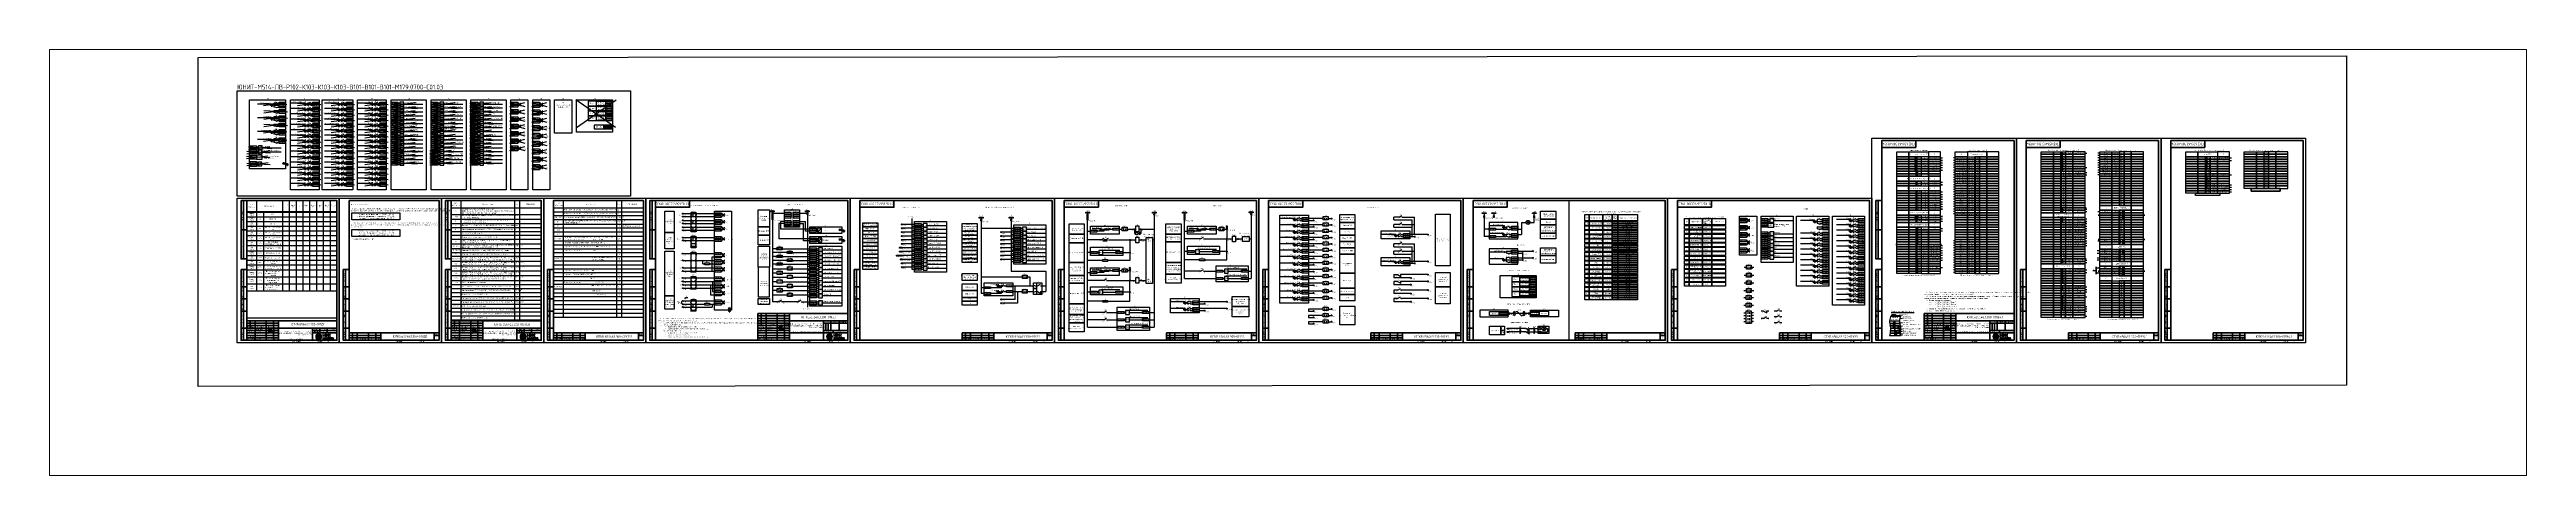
# Paper-space layout 'Э4.1_1' of a CAD drawing. Header units: millimetres. Extents: x -38 to 248, y 81 to 130.
# The model-space entities are those that its viewports show. They can reach past a viewport. Long polylines and large blocks are cut down to what shows.
import ezdxf
from ezdxf.enums import TextEntityAlignment as Align

# ---------------------------------------------------------------- set-up
doc = ezdxf.new("R2010")
doc.units = ezdxf.units.MM
doc.linetypes.add('HIDDEN2', pattern=[4.7625, 3.175, -1.5875])
doc.linetypes.add('штрихпунктирная', pattern=[25.4, 12.7, -6.35, 0, -6.35])
doc.styles.add('2.5_ISOCPEUR', font='isocpeur.ttf', dxfattribs={"width": 0.9, "height": 2.5})
doc.styles.add('Gost type A_2.5', font='GOST_A.TTF', dxfattribs={"height": 2.5})
doc.styles.add('Gost_type_A', font='GOST_A.TTF')

# ---------------------------------------------------------------- blocks, each defined once
blk = doc.blocks.new('Штамп угловой верхний')
at = {"lineweight": 50}
blk.add_lwpolyline([(0, 0), (70, 0), (70, -14), (0, -14)], close=True, dxfattribs=at)
blk = doc.blocks.new('Формат_А3')
blk.add_lwpolyline([(-420, 297), (0, 297), (0, 0), (-420, 0)], close=True)
at = {"lineweight": 50}
blk.add_lwpolyline([(-400, 292), (-5, 292), (-5, 5), (-400, 5)], close=True, dxfattribs=at)
blk = doc.blocks.new('Штамп левый верхний')
at = {"lineweight": 50}
for points in [[(-12, 0), (-7, 0), (-7, -60), (-12, -60)], [(-7, 0), (0, 0), (0, -60), (-7, -60)], [(-12, -60), (-7, -60), (-7, -120), (-12, -120)], [(-7, -60), (0, -60), (0, -120), (-7, -120)]]:
    blk.add_lwpolyline(points, close=True, dxfattribs=at)
at = {"char_height": 2.5, "width": 60, "attachment_point": 5, "rotation": 90, "style": 'Gost_type_A'}
for s, insert in [('Перв. примен.', (-9.5, -30)), ('Справ. №', (-9.5, -90))]:
    blk.add_mtext(s, dxfattribs=dict(at, insert=insert))
blk = doc.blocks.new('Штамп левый нижний')
at = {"lineweight": 50}
for points in [[(-12, 145), (-7, 145), (-7, 110), (-12, 110)], [(-12, 110), (-7, 110), (-7, 85), (-12, 85)], [(-7, 145), (0, 145), (0, 110), (-7, 110)], [(-7, 110), (0, 110), (0, 85), (-7, 85)], [(-12, 85), (-7, 85), (-7, 60), (-12, 60)], [(-12, 60), (-7, 60), (-7, 25), (-12, 25)], [(-7, 85), (0, 85), (0, 60), (-7, 60)], [(-7, 60), (0, 60), (0, 25), (-7, 25)], [(-12, 25), (-7, 25), (-7, 0), (-12, 0)], [(-7, 25), (0, 25), (0, 0), (-7, 0)]]:
    blk.add_lwpolyline(points, close=True, dxfattribs=at)
at = {"char_height": 2.5, "attachment_point": 5, "rotation": 90, "style": 'Gost_type_A'}
for s, insert, width in [('Инв. № дубл.', (-9.5, 97.5), 25), ('Подп. и дата', (-9.5, 127.5), 35), ('Взам. инв. №', (-9.5, 72.5), 25), ('Подп. и дата', (-9.5, 42.5), 35), ('Инв. N подл.', (-9.5, 12.5), 25)]:
    blk.add_mtext(s, dxfattribs=dict(at, insert=insert, width=width))
blk = doc.blocks.new('*U20')
at = {"lineweight": 0, "true_color": 0x00cb62}
h = blk.add_hatch(color=112, dxfattribs=at)
h.dxf.hatch_style = 1
edge = h.paths.add_edge_path()
edge.add_spline(control_points=[(-12.5, 6.1), (-15.9, 6.1), (-18.6, 3.3), (-18.6, 0)], knot_values=[1, 1, 1, 1, 2, 2, 2, 2], degree=3, periodic=0)
edge.add_spline(control_points=[(-18.6, 0), (-18.6, -3.4), (-15.9, -6.2), (-12.5, -6.2)], knot_values=[0, 0, 0, 0, 1, 1, 1, 1], degree=3, periodic=0)
edge.add_spline(control_points=[(-12.5, -6.2), (-9.1, -6.2), (-6.3, -3.4), (-6.3, 0)], knot_values=[3, 3, 3, 3, 4, 4, 4, 4], degree=3, periodic=0)
edge.add_spline(control_points=[(-6.3, 0), (-6.3, 3.3), (-9.1, 6.1), (-12.5, 6.1)], knot_values=[2, 2, 2, 2, 3, 3, 3, 3], degree=3, periodic=0)
edge = h.paths.add_edge_path(flags=16)
edge.add_spline(control_points=[(-18.2, 0), (-18.2, 3.2), (-15.7, 6), (-12.5, 6)], knot_values=[0, 0, 0, 0, 1, 1, 1, 1], degree=3, periodic=0)
edge.add_spline(control_points=[(-12.5, 6), (-9.2, 6), (-6.7, 3.2), (-6.7, 0)], knot_values=[3, 3, 3, 3, 4, 4, 4, 4], degree=3, periodic=0)
edge.add_spline(control_points=[(-6.7, 0), (-6.7, -3.3), (-9.2, -5.8), (-12.5, -5.8)], knot_values=[2, 2, 2, 2, 3, 3, 3, 3], degree=3, periodic=0)
edge.add_spline(control_points=[(-12.5, -5.8), (-15.7, -5.8), (-18.2, -3.3), (-18.2, 0)], knot_values=[1, 1, 1, 1, 2, 2, 2, 2], degree=3, periodic=0)
h = blk.add_hatch(color=112, dxfattribs=at)
h.dxf.hatch_style = 1
edge = h.paths.add_edge_path()
edge.add_spline(control_points=[(-12.5, 5.5), (-15.7, 5.5), (-18.2, 3), (-18.2, 0)], knot_values=[1, 1, 1, 1, 2, 2, 2, 2], degree=3, periodic=0)
edge.add_spline(control_points=[(-18.2, 0), (-18.2, -3.1), (-15.7, -5.6), (-12.5, -5.6)], knot_values=[0, 0, 0, 0, 1, 1, 1, 1], degree=3, periodic=0)
edge.add_spline(control_points=[(-12.5, -5.6), (-9.3, -5.6), (-6.7, -3.1), (-6.7, 0)], knot_values=[3, 3, 3, 3, 4, 4, 4, 4], degree=3, periodic=0)
edge.add_spline(control_points=[(-6.7, 0), (-6.7, 3), (-9.3, 5.5), (-12.5, 5.5)], knot_values=[2, 2, 2, 2, 3, 3, 3, 3], degree=3, periodic=0)
edge = h.paths.add_edge_path(flags=16)
edge.add_spline(control_points=[(-17.9, 0), (-17.9, 2.9), (-15.5, 5.4), (-12.5, 5.4)], knot_values=[0, 0, 0, 0, 1, 1, 1, 1], degree=3, periodic=0)
edge.add_spline(control_points=[(-12.5, 5.4), (-9.4, 5.4), (-7.1, 2.9), (-7.1, 0)], knot_values=[3, 3, 3, 3, 4, 4, 4, 4], degree=3, periodic=0)
edge.add_spline(control_points=[(-7.1, 0), (-7.1, -3), (-9.4, -5.3), (-12.5, -5.3)], knot_values=[2, 2, 2, 2, 3, 3, 3, 3], degree=3, periodic=0)
edge.add_spline(control_points=[(-12.5, -5.3), (-15.5, -5.3), (-17.9, -3), (-17.9, 0)], knot_values=[1, 1, 1, 1, 2, 2, 2, 2], degree=3, periodic=0)
h = blk.add_hatch(color=112, dxfattribs=at)
h.dxf.hatch_style = 1
edge = h.paths.add_edge_path()
edge.add_spline(control_points=[(-17.9, 0), (-17.9, -2.8), (-15.5, -5), (-12.5, -5)], knot_values=[0, 0, 0, 0, 1, 1, 1, 1], degree=3, periodic=0)
edge.add_spline(control_points=[(-12.5, -5), (-9.5, -5), (-7.1, -2.8), (-7.1, 0)], knot_values=[3, 3, 3, 3, 4, 4, 4, 4], degree=3, periodic=0)
edge.add_spline(control_points=[(-7.1, 0), (-7.1, 2.7), (-9.5, 4.9), (-12.5, 4.9)], knot_values=[2, 2, 2, 2, 3, 3, 3, 3], degree=3, periodic=0)
edge.add_spline(control_points=[(-12.5, 4.9), (-15.5, 4.9), (-17.9, 2.7), (-17.9, 0)], knot_values=[1, 1, 1, 1, 2, 2, 2, 2], degree=3, periodic=0)
edge = h.paths.add_edge_path(flags=16)
edge.add_spline(control_points=[(-17.5, 0), (-17.5, 2.6), (-15.3, 4.8), (-12.5, 4.8)], knot_values=[0, 0, 0, 0, 1, 1, 1, 1], degree=3, periodic=0)
edge.add_spline(control_points=[(-12.5, 4.8), (-9.6, 4.8), (-7.4, 2.6), (-7.4, 0)], knot_values=[3, 3, 3, 3, 4, 4, 4, 4], degree=3, periodic=0)
edge.add_spline(control_points=[(-7.4, 0), (-7.4, -2.7), (-9.6, -4.7), (-12.5, -4.7)], knot_values=[2, 2, 2, 2, 3, 3, 3, 3], degree=3, periodic=0)
edge.add_spline(control_points=[(-12.5, -4.7), (-15.3, -4.7), (-17.5, -2.7), (-17.5, 0)], knot_values=[1, 1, 1, 1, 2, 2, 2, 2], degree=3, periodic=0)
h = blk.add_hatch(color=112, dxfattribs=at)
h.dxf.hatch_style = 1
edge = h.paths.add_edge_path()
edge.add_spline(control_points=[(-7.4, 0), (-7.4, 0.3), (-7.5, 0.6), (-7.5, 0.9)], knot_values=[3, 3, 3, 3, 3.12466, 3.12466, 3.12466, 3.12466], degree=3, periodic=0)
edge.add_spline(control_points=[(-7.5, 0.9), (-8, 2.9), (-10.1, 4.4), (-12.5, 4.4)], knot_values=[2, 2, 2, 2, 2.864772, 2.864772, 2.864772, 2.864772], degree=3, periodic=0)
edge.add_spline(control_points=[(-12.5, 4.4), (-14.9, 4.4), (-16.9, 2.9), (-17.4, 0.9)], knot_values=[1.135231, 1.135231, 1.135231, 1.135231, 2, 2, 2, 2], degree=3, periodic=0)
edge.add_spline(control_points=[(-17.4, 0.9), (-17.5, 0.6), (-17.5, 0.3), (-17.5, 0)], knot_values=[0.875337, 0.875337, 0.875337, 0.875337, 1, 1, 1, 1], degree=3, periodic=0)
edge.add_spline(control_points=[(-17.5, 0), (-17.5, -0.4), (-17.5, -0.7), (-17.4, -1.1)], knot_values=[1, 1, 1, 1, 1.132178, 1.132178, 1.132178, 1.132178], degree=3, periodic=0)
edge.add_spline(control_points=[(-17.4, -1.1), (-16.9, -3), (-14.9, -4.5), (-12.5, -4.5)], knot_values=[0, 0, 0, 0, 0.858028, 0.858028, 0.858028, 0.858028], degree=3, periodic=0)
edge.add_spline(control_points=[(-12.5, -4.5), (-10.1, -4.5), (-8.1, -3), (-7.6, -1.1)], knot_values=[3.141968, 3.141968, 3.141968, 3.141968, 4, 4, 4, 4], degree=3, periodic=0)
edge.add_spline(control_points=[(-7.6, -1.1), (-7.5, -0.7), (-7.4, -0.4), (-7.4, 0)], knot_values=[2.867825, 2.867825, 2.867825, 2.867825, 3, 3, 3, 3], degree=3, periodic=0)
edge = h.paths.add_edge_path(flags=16)
edge.add_spline(control_points=[(-17.2, 0), (-17.2, 0.2), (-17.1, 0.5), (-17.1, 0.8)], knot_values=[1, 1, 1, 1, 1.132889, 1.132889, 1.132889, 1.132889], degree=3, periodic=0)
edge.add_spline(control_points=[(-17.1, 0.8), (-16.6, 2.7), (-14.8, 4.2), (-12.5, 4.2)], knot_values=[0, 0, 0, 0, 0.878882, 0.878882, 0.878882, 0.878882], degree=3, periodic=0)
edge.add_spline(control_points=[(-12.5, 4.2), (-10.1, 4.2), (-8.3, 2.7), (-7.9, 0.8)], knot_values=[3.121118, 3.121118, 3.121118, 3.121118, 4, 4, 4, 4], degree=3, periodic=0)
edge.add_spline(control_points=[(-7.9, 0.8), (-7.8, 0.5), (-7.8, 0.2), (-7.8, 0)], knot_values=[2.867111, 2.867111, 2.867111, 2.867111, 3, 3, 3, 3], degree=3, periodic=0)
edge.add_spline(control_points=[(-7.8, 0), (-7.8, -0.3), (-7.8, -0.6), (-7.9, -0.9)], knot_values=[3, 3, 3, 3, 3.139265, 3.139265, 3.139265, 3.139265], degree=3, periodic=0)
edge.add_spline(control_points=[(-7.9, -0.9), (-8.3, -2.8), (-10.2, -4.1), (-12.5, -4.1), (-14.8, -4.1), (-16.6, -2.8), (-17, -0.9)], knot_values=[1.128324, 1.128324, 1.128324, 1.128324, 2, 2, 2, 2.871676, 2.871676, 2.871676, 2.871676], degree=3, periodic=0)
edge.add_spline(control_points=[(-17, -0.9), (-17.1, -0.6), (-17.2, -0.3), (-17.2, 0)], knot_values=[0.860735, 0.860735, 0.860735, 0.860735, 1, 1, 1, 1], degree=3, periodic=0)
edge = h.paths.add_edge_path(flags=0)
edge.add_spline(control_points=[(-16.8, 0), (-16.8, 0.2), (-16.8, 0.4), (-16.7, 0.6)], knot_values=[1, 1, 1, 1, 1.129952, 1.129952, 1.129952, 1.129952], degree=3, periodic=0)
edge.add_spline(control_points=[(-16.7, 0.6), (-16.3, 2.3), (-14.6, 3.7), (-12.5, 3.7)], knot_values=[0, 0, 0, 0, 0.883348, 0.883348, 0.883348, 0.883348], degree=3, periodic=0)
edge.add_spline(control_points=[(-12.5, 3.7), (-10.3, 3.7), (-8.6, 2.3), (-8.2, 0.6)], knot_values=[3.11667, 3.11667, 3.11667, 3.11667, 4, 4, 4, 4], degree=3, periodic=0)
edge.add_spline(control_points=[(-8.2, 0.6), (-8.2, 0.4), (-8.1, 0.2), (-8.1, 0)], knot_values=[2.870028, 2.870028, 2.870028, 2.870028, 3, 3, 3, 3], degree=3, periodic=0)
edge.add_spline(control_points=[(-8.1, 0), (-8.1, -0.3), (-8.2, -0.5), (-8.2, -0.8)], knot_values=[3, 3, 3, 3, 3.135947, 3.135947, 3.135947, 3.135947], degree=3, periodic=0)
edge.add_spline(control_points=[(-8.2, -0.8), (-8.6, -2.4), (-10.3, -3.5), (-12.5, -3.5)], knot_values=[2, 2, 2, 2, 2.876458, 2.876458, 2.876458, 2.876458], degree=3, periodic=0)
edge.add_spline(control_points=[(-12.5, -3.5), (-14.6, -3.5), (-16.3, -2.4), (-16.7, -0.8)], knot_values=[1.12352, 1.12352, 1.12352, 1.12352, 2, 2, 2, 2], degree=3, periodic=0)
edge.add_spline(control_points=[(-16.7, -0.8), (-16.8, -0.5), (-16.8, -0.3), (-16.8, 0)], knot_values=[0.864077, 0.864077, 0.864077, 0.864077, 1, 1, 1, 1], degree=3, periodic=0)
edge = h.paths.add_edge_path(flags=0)
edge.add_spline(control_points=[(-16.4, 0), (-16.4, 0.1), (-16.4, 0.3), (-16.4, 0.5)], knot_values=[1, 1, 1, 1, 1.126377, 1.126377, 1.126377, 1.126377], degree=3, periodic=0)
edge.add_spline(control_points=[(-16.4, 0.5), (-16, 1.9), (-14.5, 3.1), (-12.5, 3.1)], knot_values=[0, 0, 0, 0, 0.888928, 0.888928, 0.888928, 0.888928], degree=3, periodic=0)
edge.add_spline(control_points=[(-12.5, 3.1), (-10.5, 3.1), (-8.9, 1.9), (-8.6, 0.5)], knot_values=[3.111075, 3.111075, 3.111075, 3.111075, 4, 4, 4, 4], degree=3, periodic=0)
edge.add_spline(control_points=[(-8.6, 0.5), (-8.5, 0.3), (-8.5, 0.1), (-8.5, 0)], knot_values=[2.87362, 2.87362, 2.87362, 2.87362, 3, 3, 3, 3], degree=3, periodic=0)
edge.add_spline(control_points=[(-8.5, 0), (-8.5, -0.2), (-8.5, -0.4), (-8.6, -0.6)], knot_values=[3, 3, 3, 3, 3.131788, 3.131788, 3.131788, 3.131788], degree=3, periodic=0)
edge.add_spline(control_points=[(-8.6, -0.6), (-8.9, -2), (-10.5, -3), (-12.5, -3)], knot_values=[2, 2, 2, 2, 2.882553, 2.882553, 2.882553, 2.882553], degree=3, periodic=0)
edge.add_spline(control_points=[(-12.5, -3), (-14.5, -3), (-16, -2), (-16.3, -0.6)], knot_values=[1.117444, 1.117444, 1.117444, 1.117444, 2, 2, 2, 2], degree=3, periodic=0)
edge.add_spline(control_points=[(-16.3, -0.6), (-16.4, -0.4), (-16.4, -0.2), (-16.4, 0)], knot_values=[0.868215, 0.868215, 0.868215, 0.868215, 1, 1, 1, 1], degree=3, periodic=0)
edge = h.paths.add_edge_path(flags=0)
edge.add_spline(control_points=[(-16, -0.5), (-16, -0.3), (-16.1, -0.2), (-16.1, 0), (-16.1, 0.1), (-16, 0.2), (-16, 0.4)], knot_values=[0.873534, 0.873534, 0.873534, 0.873534, 1, 1, 1, 1.12176, 1.12176, 1.12176, 1.12176], degree=3, periodic=0)
edge.add_spline(control_points=[(-16, 0.4), (-15.7, 1.5), (-14.3, 2.5), (-12.5, 2.5), (-10.6, 2.5), (-9.2, 1.5), (-8.9, 0.4)], knot_values=[3.103684, 3.103684, 3.103684, 3.103684, 3.999991, 3.999991, 3.999991, 4.896306, 4.896306, 4.896306, 4.896306], degree=3, periodic=0)
edge.add_spline(control_points=[(-8.9, 0.4), (-8.9, 0.2), (-8.9, 0.1), (-8.9, 0), (-8.9, -0.2), (-8.9, -0.3), (-8.9, -0.5)], knot_values=[2.878251, 2.878251, 2.878251, 2.878251, 3, 3, 3, 3.126453, 3.126453, 3.126453, 3.126453], degree=3, periodic=0)
edge.add_spline(control_points=[(-8.9, -0.5), (-9.2, -1.6), (-10.6, -2.4), (-12.5, -2.4), (-14.3, -2.4), (-15.7, -1.6), (-16, -0.5)], knot_values=[1.109435, 1.109435, 1.109435, 1.109435, 2.000012, 2.000012, 2.000012, 2.890577, 2.890577, 2.890577, 2.890577], degree=3, periodic=0)
edge = h.paths.add_edge_path(flags=0)
edge.add_spline(control_points=[(-15.7, 0), (-15.7, 0.1), (-15.7, 0.2), (-15.6, 0.3)], knot_values=[1, 1, 1, 1, 1.121318, 1.121318, 1.121318, 1.121318], degree=3, periodic=0)
edge.add_spline(control_points=[(-15.6, 0.3), (-15.4, 1.2), (-14.1, 1.9), (-12.5, 1.9)], knot_values=[0, 0, 0, 0, 0.9007, 0.9007, 0.9007, 0.9007], degree=3, periodic=0)
edge.add_spline(control_points=[(-12.5, 1.9), (-10.8, 1.9), (-9.5, 1.2), (-9.3, 0.3)], knot_values=[3.099305, 3.099305, 3.099305, 3.099305, 4, 4, 4, 4], degree=3, periodic=0)
edge.add_spline(control_points=[(-9.3, 0.3), (-9.3, 0.2), (-9.2, 0.1), (-9.2, 0)], knot_values=[2.878676, 2.878676, 2.878676, 2.878676, 3, 3, 3, 3], degree=3, periodic=0)
edge.add_spline(control_points=[(-9.2, 0), (-9.2, -0.2), (-9.3, -0.3), (-9.3, -0.4)], knot_values=[3, 3, 3, 3, 3.126159, 3.126159, 3.126159, 3.126159], degree=3, periodic=0)
edge.add_spline(control_points=[(-9.3, -0.4), (-9.5, -1.2), (-10.8, -1.8), (-12.5, -1.8), (-14.1, -1.8), (-15.4, -1.2), (-15.6, -0.4)], knot_values=[1.105344, 1.105344, 1.105344, 1.105344, 1.999995, 1.999995, 1.999995, 2.89465, 2.89465, 2.89465, 2.89465], degree=3, periodic=0)
edge.add_spline(control_points=[(-15.6, -0.4), (-15.7, -0.3), (-15.7, -0.2), (-15.7, 0)], knot_values=[0.873848, 0.873848, 0.873848, 0.873848, 1, 1, 1, 1], degree=3, periodic=0)
edge = h.paths.add_edge_path(flags=0)
edge.add_spline(control_points=[(-15.3, 0), (-15.3, 0), (-15.3, 0.1), (-15.3, 0.2)], knot_values=[1, 1, 1, 1, 1.112633, 1.112633, 1.112633, 1.112633], degree=3, periodic=0)
edge.add_spline(control_points=[(-15.3, 0.2), (-15.1, 0.8), (-13.9, 1.4), (-12.5, 1.4)], knot_values=[0, 0, 0, 0, 0.904875, 0.904875, 0.904875, 0.904875], degree=3, periodic=0)
edge.add_spline(control_points=[(-12.5, 1.4), (-11, 1.4), (-9.9, 0.8), (-9.6, 0.2)], knot_values=[3.095133, 3.095133, 3.095133, 3.095133, 4, 4, 4, 4], degree=3, periodic=0)
edge.add_spline(control_points=[(-9.6, 0.2), (-9.6, 0.1), (-9.6, 0), (-9.6, 0)], knot_values=[2.887357, 2.887357, 2.887357, 2.887357, 3, 3, 3, 3], degree=3, periodic=0)
edge.add_spline(control_points=[(-9.6, 0), (-9.6, -0.1), (-9.6, -0.2), (-9.7, -0.3)], knot_values=[3, 3, 3, 3, 3.117814, 3.117814, 3.117814, 3.117814], degree=3, periodic=0)
edge.add_spline(control_points=[(-9.7, -0.3), (-9.9, -0.9), (-11, -1.2), (-12.5, -1.2)], knot_values=[2, 2, 2, 2, 2.897768, 2.897768, 2.897768, 2.897768], degree=3, periodic=0)
edge.add_spline(control_points=[(-12.5, -1.2), (-13.9, -1.2), (-15.1, -0.9), (-15.3, -0.3)], knot_values=[1.102221, 1.102221, 1.102221, 1.102221, 2, 2, 2, 2], degree=3, periodic=0)
edge.add_spline(control_points=[(-15.3, -0.3), (-15.3, -0.2), (-15.3, -0.1), (-15.3, 0)], knot_values=[0.882198, 0.882198, 0.882198, 0.882198, 1, 1, 1, 1], degree=3, periodic=0)
edge = h.paths.add_edge_path(flags=0)
edge.add_spline(control_points=[(-15, 0), (-15, 0), (-15, 0), (-14.9, 0)], knot_values=[0.901648, 0.901648, 0.901648, 0.901648, 1, 1, 1, 1], degree=3, periodic=0)
edge.add_spline(control_points=[(-14.9, 0), (-14.8, 0.4), (-13.9, 0.8), (-12.5, 0.8)], knot_values=[0, 0, 0, 0, 0.912829, 0.912829, 0.912829, 0.912829], degree=3, periodic=0)
edge.add_spline(control_points=[(-12.5, 0.8), (-11.1, 0.8), (-10.2, 0.4), (-10, 0)], knot_values=[3.087219, 3.087219, 3.087219, 3.087219, 4, 4, 4, 4], degree=3, periodic=0)
edge.add_spline(control_points=[(-10, 0), (-10, 0), (-10, 0), (-10, 0)], knot_values=[3, 3, 3, 3, 3.098413, 3.098413, 3.098413, 3.098413], degree=3, periodic=0)
edge.add_spline(control_points=[(-10, 0), (-10, -0.1), (-10, -0.1), (-10, -0.1)], knot_values=[2.896056, 2.896056, 2.896056, 2.896056, 3, 3, 3, 3], degree=3, periodic=0)
edge.add_spline(control_points=[(-10, -0.1), (-10.2, -0.4), (-11.1, -0.7), (-12.5, -0.7)], knot_values=[2, 2, 2, 2, 2.903474, 2.903474, 2.903474, 2.903474], degree=3, periodic=0)
edge.add_spline(control_points=[(-12.5, -0.7), (-13.8, -0.7), (-14.8, -0.4), (-14.9, -0.1)], knot_values=[1.096469, 1.096469, 1.096469, 1.096469, 2, 2, 2, 2], degree=3, periodic=0)
edge.add_spline(control_points=[(-14.9, -0.1), (-15, -0.1), (-15, -0.1), (-15, 0)], knot_values=[1, 1, 1, 1, 1.103878, 1.103878, 1.103878, 1.103878], degree=3, periodic=0)
edge = h.paths.add_edge_path(flags=0)
edge.add_spline(control_points=[(-14.6, 0), (-14.6, 0), (-13.3, 0.1), (-12.5, 0.1)], knot_values=[1, 1, 1, 1, 2, 2, 2, 2], degree=3, periodic=0)
edge.add_spline(control_points=[(-12.5, 0.1), (-11.7, 0.1), (-10.4, 0), (-10.4, 0)], knot_values=[2, 2, 2, 2, 3, 3, 3, 3], degree=3, periodic=0)
edge.add_spline(control_points=[(-10.4, 0), (-10.4, -0.1), (-11.7, -0.2), (-12.5, -0.2)], knot_values=[3, 3, 3, 3, 4, 4, 4, 4], degree=3, periodic=0)
edge.add_spline(control_points=[(-12.5, -0.2), (-13.3, -0.2), (-14.6, -0.1), (-14.6, 0)], knot_values=[0, 0, 0, 0, 1, 1, 1, 1], degree=3, periodic=0)
h = blk.add_hatch(color=112, dxfattribs=at)
h.dxf.hatch_style = 1
edge = h.paths.add_edge_path()
edge.add_spline(control_points=[(-16.7, 0.6), (-16.3, 2.3), (-14.6, 3.7), (-12.5, 3.7)], knot_values=[0, 0, 0, 0, 0.883348, 0.883348, 0.883348, 0.883348], degree=3, periodic=0)
edge.add_spline(control_points=[(-12.5, 3.7), (-10.3, 3.7), (-8.6, 2.3), (-8.2, 0.6)], knot_values=[3.11667, 3.11667, 3.11667, 3.11667, 4, 4, 4, 4], degree=3, periodic=0)
edge.add_spline(control_points=[(-8.2, 0.6), (-8.2, 0.4), (-8.1, 0.2), (-8.1, 0)], knot_values=[2.870028, 2.870028, 2.870028, 2.870028, 3, 3, 3, 3], degree=3, periodic=0)
edge.add_spline(control_points=[(-8.1, 0), (-8.1, -0.3), (-8.2, -0.5), (-8.2, -0.8)], knot_values=[3, 3, 3, 3, 3.135947, 3.135947, 3.135947, 3.135947], degree=3, periodic=0)
edge.add_spline(control_points=[(-8.2, -0.8), (-8.6, -2.4), (-10.3, -3.5), (-12.5, -3.5)], knot_values=[2, 2, 2, 2, 2.876458, 2.876458, 2.876458, 2.876458], degree=3, periodic=0)
edge.add_spline(control_points=[(-12.5, -3.5), (-13.9, -3.5), (-15.1, -3.1), (-15.8, -2.3)], knot_values=[1.431996, 1.431996, 1.431996, 1.431996, 2, 2, 2, 2], degree=3, periodic=0)
edge.add_line((-15.8, -2.3), (-16.1, -2.5))
edge.add_spline(control_points=[(-16.1, -2.5), (-15.3, -3.3), (-13.9, -3.9), (-12.5, -3.9)], knot_values=[0, 0, 0, 0, 0.570003, 0.570003, 0.570003, 0.570003], degree=3, periodic=0)
edge.add_spline(control_points=[(-12.5, -3.9), (-10.2, -3.9), (-8.4, -2.6), (-7.9, -0.9)], knot_values=[3.139265, 3.139265, 3.139265, 3.139265, 4, 4, 4, 4], degree=3, periodic=0)
edge.add_spline(control_points=[(-7.9, -0.9), (-7.8, -0.6), (-7.8, -0.3), (-7.8, 0), (-7.8, 0.2), (-7.8, 0.5), (-7.9, 0.8)], knot_values=[2.871676, 2.871676, 2.871676, 2.871676, 3, 3, 3, 3.121118, 3.121118, 3.121118, 3.121118], degree=3, periodic=0)
edge.add_spline(control_points=[(-7.9, 0.8), (-8.3, 2.5), (-10.2, 3.8), (-12.5, 3.8)], knot_values=[2, 2, 2, 2, 2.867111, 2.867111, 2.867111, 2.867111], degree=3, periodic=0)
edge.add_spline(control_points=[(-12.5, 3.8), (-14.7, 3.8), (-16.6, 2.5), (-17.1, 0.8)], knot_values=[1.132889, 1.132889, 1.132889, 1.132889, 2, 2, 2, 2], degree=3, periodic=0)
edge.add_spline(control_points=[(-17.1, 0.8), (-17.1, 0.5), (-17.1, 0.2), (-17.1, 0), (-17.1, -0.3), (-17.1, -0.6), (-17, -0.9)], knot_values=[0.878882, 0.878882, 0.878882, 0.878882, 1, 1, 1, 1.128324, 1.128324, 1.128324, 1.128324], degree=3, periodic=0)
edge.add_spline(control_points=[(-17, -0.9), (-16.9, -1.5), (-16.6, -2), (-16.1, -2.5)], knot_values=[0.570003, 0.570003, 0.570003, 0.570003, 0.860735, 0.860735, 0.860735, 0.860735], degree=3, periodic=0)
edge.add_line((-16.1, -2.5), (-15.8, -2.3))
edge.add_spline(control_points=[(-15.8, -2.3), (-16.3, -1.8), (-16.6, -1.3), (-16.7, -0.8)], knot_values=[1.12352, 1.12352, 1.12352, 1.12352, 1.431996, 1.431996, 1.431996, 1.431996], degree=3, periodic=0)
edge.add_spline(control_points=[(-16.7, -0.8), (-16.8, -0.5), (-16.8, -0.3), (-16.8, 0)], knot_values=[0.864077, 0.864077, 0.864077, 0.864077, 1, 1, 1, 1], degree=3, periodic=0)
edge.add_spline(control_points=[(-16.8, 0), (-16.8, 0.2), (-16.8, 0.4), (-16.7, 0.6)], knot_values=[1, 1, 1, 1, 1.129952, 1.129952, 1.129952, 1.129952], degree=3, periodic=0)
h = blk.add_hatch(color=112, dxfattribs=at)
h.dxf.hatch_style = 1
edge = h.paths.add_edge_path()
edge.add_spline(control_points=[(-16.8, 0), (-16.8, -0.3), (-16.7, -0.5), (-16.7, -0.8)], knot_values=[1, 1, 1, 1, 1.12352, 1.12352, 1.12352, 1.12352], degree=3, periodic=0)
edge.add_spline(control_points=[(-16.7, -0.8), (-16.3, -2.2), (-14.5, -3.3), (-12.5, -3.3)], knot_values=[0, 0, 0, 0, 0.864077, 0.864077, 0.864077, 0.864077], degree=3, periodic=0)
edge.add_spline(control_points=[(-12.5, -3.3), (-10.4, -3.3), (-8.7, -2.2), (-8.2, -0.8)], knot_values=[3.135947, 3.135947, 3.135947, 3.135947, 4, 4, 4, 4], degree=3, periodic=0)
edge.add_spline(control_points=[(-8.2, -0.8), (-8.2, -0.5), (-8.2, -0.3), (-8.2, 0)], knot_values=[2.876458, 2.876458, 2.876458, 2.876458, 3, 3, 3, 3], degree=3, periodic=0)
edge.add_spline(control_points=[(-8.2, 0), (-8.2, 0.2), (-8.2, 0.4), (-8.2, 0.6)], knot_values=[3, 3, 3, 3, 3.11667, 3.11667, 3.11667, 3.11667], degree=3, periodic=0)
edge.add_spline(control_points=[(-8.2, 0.6), (-8.7, 2.1), (-10.4, 3.2), (-12.5, 3.2)], knot_values=[2, 2, 2, 2, 2.870028, 2.870028, 2.870028, 2.870028], degree=3, periodic=0)
edge.add_spline(control_points=[(-12.5, 3.2), (-14.5, 3.2), (-16.3, 2.1), (-16.7, 0.6)], knot_values=[1.129952, 1.129952, 1.129952, 1.129952, 2, 2, 2, 2], degree=3, periodic=0)
edge.add_spline(control_points=[(-16.7, 0.6), (-16.8, 0.4), (-16.8, 0.2), (-16.8, 0)], knot_values=[0.883348, 0.883348, 0.883348, 0.883348, 1, 1, 1, 1], degree=3, periodic=0)
edge = h.paths.add_edge_path(flags=16)
edge.add_spline(control_points=[(-16.4, 0), (-16.4, 0.1), (-16.4, 0.3), (-16.4, 0.5)], knot_values=[1, 1, 1, 1, 1.126377, 1.126377, 1.126377, 1.126377], degree=3, periodic=0)
edge.add_spline(control_points=[(-16.4, 0.5), (-16, 1.9), (-14.5, 3.1), (-12.5, 3.1)], knot_values=[0, 0, 0, 0, 0.888928, 0.888928, 0.888928, 0.888928], degree=3, periodic=0)
edge.add_spline(control_points=[(-12.5, 3.1), (-10.5, 3.1), (-8.9, 1.9), (-8.6, 0.5)], knot_values=[3.111075, 3.111075, 3.111075, 3.111075, 4, 4, 4, 4], degree=3, periodic=0)
edge.add_spline(control_points=[(-8.6, 0.5), (-8.5, 0.3), (-8.5, 0.1), (-8.5, 0)], knot_values=[2.87362, 2.87362, 2.87362, 2.87362, 3, 3, 3, 3], degree=3, periodic=0)
edge.add_spline(control_points=[(-8.5, 0), (-8.5, -0.2), (-8.5, -0.4), (-8.6, -0.6)], knot_values=[3, 3, 3, 3, 3.131788, 3.131788, 3.131788, 3.131788], degree=3, periodic=0)
edge.add_spline(control_points=[(-8.6, -0.6), (-8.9, -2), (-10.5, -3), (-12.5, -3)], knot_values=[2, 2, 2, 2, 2.882553, 2.882553, 2.882553, 2.882553], degree=3, periodic=0)
edge.add_spline(control_points=[(-12.5, -3), (-14.5, -3), (-16, -2), (-16.3, -0.6)], knot_values=[1.117444, 1.117444, 1.117444, 1.117444, 2, 2, 2, 2], degree=3, periodic=0)
edge.add_spline(control_points=[(-16.3, -0.6), (-16.4, -0.4), (-16.4, -0.2), (-16.4, 0)], knot_values=[0.868215, 0.868215, 0.868215, 0.868215, 1, 1, 1, 1], degree=3, periodic=0)
edge = h.paths.add_edge_path(flags=0)
edge.add_spline(control_points=[(-16, -0.5), (-16, -0.3), (-16.1, -0.2), (-16.1, 0), (-16.1, 0.1), (-16, 0.2), (-16, 0.4)], knot_values=[0.873534, 0.873534, 0.873534, 0.873534, 1, 1, 1, 1.12176, 1.12176, 1.12176, 1.12176], degree=3, periodic=0)
edge.add_spline(control_points=[(-16, 0.4), (-15.7, 1.5), (-14.3, 2.5), (-12.5, 2.5), (-10.6, 2.5), (-9.2, 1.5), (-8.9, 0.4)], knot_values=[3.103684, 3.103684, 3.103684, 3.103684, 3.999991, 3.999991, 3.999991, 4.896306, 4.896306, 4.896306, 4.896306], degree=3, periodic=0)
edge.add_spline(control_points=[(-8.9, 0.4), (-8.9, 0.2), (-8.9, 0.1), (-8.9, 0), (-8.9, -0.2), (-8.9, -0.3), (-8.9, -0.5)], knot_values=[2.878251, 2.878251, 2.878251, 2.878251, 3, 3, 3, 3.126453, 3.126453, 3.126453, 3.126453], degree=3, periodic=0)
edge.add_spline(control_points=[(-8.9, -0.5), (-9.2, -1.6), (-10.6, -2.4), (-12.5, -2.4), (-14.3, -2.4), (-15.7, -1.6), (-16, -0.5)], knot_values=[1.109435, 1.109435, 1.109435, 1.109435, 2.000012, 2.000012, 2.000012, 2.890577, 2.890577, 2.890577, 2.890577], degree=3, periodic=0)
edge = h.paths.add_edge_path(flags=0)
edge.add_spline(control_points=[(-15.7, 0), (-15.7, 0.1), (-15.7, 0.2), (-15.6, 0.3)], knot_values=[1, 1, 1, 1, 1.121318, 1.121318, 1.121318, 1.121318], degree=3, periodic=0)
edge.add_spline(control_points=[(-15.6, 0.3), (-15.4, 1.2), (-14.1, 1.9), (-12.5, 1.9)], knot_values=[0, 0, 0, 0, 0.9007, 0.9007, 0.9007, 0.9007], degree=3, periodic=0)
edge.add_spline(control_points=[(-12.5, 1.9), (-10.8, 1.9), (-9.5, 1.2), (-9.3, 0.3)], knot_values=[3.099305, 3.099305, 3.099305, 3.099305, 4, 4, 4, 4], degree=3, periodic=0)
edge.add_spline(control_points=[(-9.3, 0.3), (-9.3, 0.2), (-9.2, 0.1), (-9.2, 0)], knot_values=[2.878676, 2.878676, 2.878676, 2.878676, 3, 3, 3, 3], degree=3, periodic=0)
edge.add_spline(control_points=[(-9.2, 0), (-9.2, -0.2), (-9.3, -0.3), (-9.3, -0.4)], knot_values=[3, 3, 3, 3, 3.126159, 3.126159, 3.126159, 3.126159], degree=3, periodic=0)
edge.add_spline(control_points=[(-9.3, -0.4), (-9.5, -1.2), (-10.8, -1.8), (-12.5, -1.8), (-14.1, -1.8), (-15.4, -1.2), (-15.6, -0.4)], knot_values=[1.105344, 1.105344, 1.105344, 1.105344, 1.999995, 1.999995, 1.999995, 2.89465, 2.89465, 2.89465, 2.89465], degree=3, periodic=0)
edge.add_spline(control_points=[(-15.6, -0.4), (-15.7, -0.3), (-15.7, -0.2), (-15.7, 0)], knot_values=[0.873848, 0.873848, 0.873848, 0.873848, 1, 1, 1, 1], degree=3, periodic=0)
edge = h.paths.add_edge_path(flags=0)
edge.add_spline(control_points=[(-15.3, 0.2), (-15.1, 0.8), (-13.9, 1.4), (-12.5, 1.4)], knot_values=[0, 0, 0, 0, 0.904875, 0.904875, 0.904875, 0.904875], degree=3, periodic=0)
edge.add_spline(control_points=[(-12.5, 1.4), (-11, 1.4), (-9.9, 0.8), (-9.6, 0.2)], knot_values=[3.095133, 3.095133, 3.095133, 3.095133, 4, 4, 4, 4], degree=3, periodic=0)
edge.add_spline(control_points=[(-9.6, 0.2), (-9.6, 0.1), (-9.6, 0), (-9.6, 0)], knot_values=[2.887357, 2.887357, 2.887357, 2.887357, 3, 3, 3, 3], degree=3, periodic=0)
edge.add_spline(control_points=[(-9.7, -0.3), (-9.6, -0.2), (-9.6, -0.1), (-9.6, 0)], knot_values=[3, 3, 3, 3, 3.117814, 3.117814, 3.117814, 3.117814], degree=3, periodic=0)
edge.add_spline(control_points=[(-9.7, -0.3), (-9.9, -0.9), (-11, -1.2), (-12.5, -1.2)], knot_values=[2, 2, 2, 2, 2.897768, 2.897768, 2.897768, 2.897768], degree=3, periodic=0)
edge.add_spline(control_points=[(-12.5, -1.2), (-13.9, -1.2), (-15.1, -0.9), (-15.3, -0.3)], knot_values=[1.102221, 1.102221, 1.102221, 1.102221, 2, 2, 2, 2], degree=3, periodic=0)
edge.add_spline(control_points=[(-15.3, 0), (-15.3, -0.1), (-15.3, -0.2), (-15.3, -0.3)], knot_values=[0.882198, 0.882198, 0.882198, 0.882198, 1, 1, 1, 1], degree=3, periodic=0)
edge.add_spline(control_points=[(-15.3, 0), (-15.3, 0), (-15.3, 0.1), (-15.3, 0.2)], knot_values=[1, 1, 1, 1, 1.112633, 1.112633, 1.112633, 1.112633], degree=3, periodic=0)
edge = h.paths.add_edge_path(flags=0)
edge.add_spline(control_points=[(-12.5, 0.4), (-13.3, 0.4), (-14.7, 0.3), (-14.9, 0)], knot_values=[0, 0, 0, 0, 0.901648, 0.901648, 0.901648, 0.901648], degree=3, periodic=0)
edge.add_spline(control_points=[(-14.9, 0), (-14.8, 0.4), (-13.9, 0.8), (-12.5, 0.8)], knot_values=[0, 0, 0, 0, 0.912829, 0.912829, 0.912829, 0.912829], degree=3, periodic=0)
edge.add_spline(control_points=[(-12.5, 0.8), (-11.1, 0.8), (-10.2, 0.4), (-10, 0)], knot_values=[3.087219, 3.087219, 3.087219, 3.087219, 4, 4, 4, 4], degree=3, periodic=0)
edge.add_spline(control_points=[(-10, 0), (-10, 0), (-10, 0), (-10, 0)], knot_values=[3, 3, 3, 3, 3.098413, 3.098413, 3.098413, 3.098413], degree=3, periodic=0)
edge.add_spline(control_points=[(-10, 0), (-10, -0.1), (-10, -0.1), (-10, -0.1)], knot_values=[2.896056, 2.896056, 2.896056, 2.896056, 3, 3, 3, 3], degree=3, periodic=0)
edge.add_spline(control_points=[(-12.5, -0.4), (-11.6, -0.4), (-10.3, -0.4), (-10, -0.1)], knot_values=[2, 2, 2, 2, 2.896056, 2.896056, 2.896056, 2.896056], degree=3, periodic=0)
edge.add_spline(control_points=[(-10, -0.1), (-10.2, -0.4), (-11.1, -0.7), (-12.5, -0.7)], knot_values=[2, 2, 2, 2, 2.903474, 2.903474, 2.903474, 2.903474], degree=3, periodic=0)
edge.add_spline(control_points=[(-12.5, -0.7), (-13.8, -0.7), (-14.8, -0.4), (-14.9, -0.1)], knot_values=[1.096469, 1.096469, 1.096469, 1.096469, 2, 2, 2, 2], degree=3, periodic=0)
edge.add_spline(control_points=[(-14.9, -0.1), (-15, -0.1), (-15, -0.1), (-15, 0)], knot_values=[1, 1, 1, 1, 1.103878, 1.103878, 1.103878, 1.103878], degree=3, periodic=0)
edge.add_spline(control_points=[(-15, 0), (-15, 0), (-15, 0), (-14.9, 0)], knot_values=[0.901648, 0.901648, 0.901648, 0.901648, 1, 1, 1, 1], degree=3, periodic=0)
edge = h.paths.add_edge_path(flags=0)
edge.add_spline(control_points=[(-14.6, 0), (-14.6, 0), (-13.3, 0.1), (-12.5, 0.1)], knot_values=[1, 1, 1, 1, 2, 2, 2, 2], degree=3, periodic=0)
edge.add_spline(control_points=[(-12.5, 0.1), (-11.7, 0.1), (-10.4, 0), (-10.4, 0)], knot_values=[2, 2, 2, 2, 3, 3, 3, 3], degree=3, periodic=0)
edge.add_spline(control_points=[(-10.4, 0), (-10.4, -0.1), (-11.7, -0.2), (-12.5, -0.2)], knot_values=[3, 3, 3, 3, 4, 4, 4, 4], degree=3, periodic=0)
edge.add_spline(control_points=[(-12.5, -0.2), (-13.3, -0.2), (-14.6, -0.1), (-14.6, 0)], knot_values=[0, 0, 0, 0, 1, 1, 1, 1], degree=3, periodic=0)
h = blk.add_hatch(color=112, dxfattribs=at)
h.dxf.hatch_style = 1
edge = h.paths.add_edge_path()
edge.add_spline(control_points=[(-16.4, 0.5), (-16.4, 0.3), (-16.4, 0.1), (-16.4, 0)], knot_values=[0.888928, 0.888928, 0.888928, 0.888928, 1, 1, 1, 1], degree=3, periodic=0)
edge.add_spline(control_points=[(-16.4, 0), (-16.4, -0.2), (-16.4, -0.4), (-16.3, -0.6)], knot_values=[1, 1, 1, 1, 1.117444, 1.117444, 1.117444, 1.117444], degree=3, periodic=0)
edge.add_spline(control_points=[(-16.3, -0.6), (-16, -1.8), (-14.4, -2.7), (-12.5, -2.7)], knot_values=[0, 0, 0, 0, 0.868215, 0.868215, 0.868215, 0.868215], degree=3, periodic=0)
edge.add_spline(control_points=[(-12.5, -2.7), (-10.6, -2.7), (-9, -1.8), (-8.6, -0.6)], knot_values=[3.131788, 3.131788, 3.131788, 3.131788, 4, 4, 4, 4], degree=3, periodic=0)
edge.add_spline(control_points=[(-8.6, -0.6), (-8.6, -0.4), (-8.5, -0.2), (-8.5, 0)], knot_values=[2.882553, 2.882553, 2.882553, 2.882553, 3, 3, 3, 3], degree=3, periodic=0)
edge.add_spline(control_points=[(-8.5, 0), (-8.5, 0.1), (-8.5, 0.3), (-8.6, 0.5)], knot_values=[3, 3, 3, 3, 3.111075, 3.111075, 3.111075, 3.111075], degree=3, periodic=0)
edge.add_spline(control_points=[(-8.6, 0.5), (-9, 1.7), (-10.6, 2.6), (-12.5, 2.6)], knot_values=[2, 2, 2, 2, 2.87362, 2.87362, 2.87362, 2.87362], degree=3, periodic=0)
edge.add_spline(control_points=[(-12.5, 2.6), (-14.4, 2.6), (-16, 1.7), (-16.4, 0.5)], knot_values=[1.126377, 1.126377, 1.126377, 1.126377, 2, 2, 2, 2], degree=3, periodic=0)
edge = h.paths.add_edge_path(flags=16)
edge.add_spline(control_points=[(-16, 0.4), (-15.7, 1.5), (-14.3, 2.5), (-12.5, 2.5), (-10.6, 2.5), (-9.2, 1.5), (-8.9, 0.4)], knot_values=[3.103684, 3.103684, 3.103684, 3.103684, 3.999991, 3.999991, 3.999991, 4.896306, 4.896306, 4.896306, 4.896306], degree=3, periodic=0)
edge.add_spline(control_points=[(-8.9, 0.4), (-8.9, 0.2), (-8.9, 0.1), (-8.9, 0), (-8.9, -0.2), (-8.9, -0.3), (-8.9, -0.5)], knot_values=[2.878251, 2.878251, 2.878251, 2.878251, 3, 3, 3, 3.126453, 3.126453, 3.126453, 3.126453], degree=3, periodic=0)
edge.add_spline(control_points=[(-8.9, -0.5), (-9.2, -1.6), (-10.6, -2.4), (-12.5, -2.4), (-14.3, -2.4), (-15.7, -1.6), (-16, -0.5)], knot_values=[1.109435, 1.109435, 1.109435, 1.109435, 2.000012, 2.000012, 2.000012, 2.890577, 2.890577, 2.890577, 2.890577], degree=3, periodic=0)
edge.add_spline(control_points=[(-16, -0.5), (-16, -0.3), (-16.1, -0.2), (-16.1, 0), (-16.1, 0.1), (-16, 0.2), (-16, 0.4)], knot_values=[0.873534, 0.873534, 0.873534, 0.873534, 1, 1, 1, 1.12176, 1.12176, 1.12176, 1.12176], degree=3, periodic=0)
edge = h.paths.add_edge_path(flags=0)
edge.add_spline(control_points=[(-15.6, 0.3), (-15.4, 1.2), (-14.1, 1.9), (-12.5, 1.9)], knot_values=[0, 0, 0, 0, 0.9007, 0.9007, 0.9007, 0.9007], degree=3, periodic=0)
edge.add_spline(control_points=[(-12.5, 1.9), (-10.8, 1.9), (-9.5, 1.2), (-9.3, 0.3)], knot_values=[3.099305, 3.099305, 3.099305, 3.099305, 4, 4, 4, 4], degree=3, periodic=0)
edge.add_spline(control_points=[(-9.3, 0.3), (-9.3, 0.2), (-9.2, 0.1), (-9.2, 0)], knot_values=[2.878676, 2.878676, 2.878676, 2.878676, 3, 3, 3, 3], degree=3, periodic=0)
edge.add_spline(control_points=[(-9.2, 0), (-9.2, -0.2), (-9.3, -0.3), (-9.3, -0.4)], knot_values=[3, 3, 3, 3, 3.126159, 3.126159, 3.126159, 3.126159], degree=3, periodic=0)
edge.add_spline(control_points=[(-9.3, -0.4), (-9.5, -1.2), (-10.8, -1.8), (-12.5, -1.8), (-14.1, -1.8), (-15.4, -1.2), (-15.6, -0.4)], knot_values=[1.105344, 1.105344, 1.105344, 1.105344, 1.999995, 1.999995, 1.999995, 2.89465, 2.89465, 2.89465, 2.89465], degree=3, periodic=0)
edge.add_spline(control_points=[(-15.6, -0.4), (-15.7, -0.3), (-15.7, -0.2), (-15.7, 0)], knot_values=[0.873848, 0.873848, 0.873848, 0.873848, 1, 1, 1, 1], degree=3, periodic=0)
edge.add_spline(control_points=[(-15.7, 0), (-15.7, 0.1), (-15.7, 0.2), (-15.6, 0.3)], knot_values=[1, 1, 1, 1, 1.121318, 1.121318, 1.121318, 1.121318], degree=3, periodic=0)
edge = h.paths.add_edge_path(flags=0)
edge.add_spline(control_points=[(-15.3, 0.2), (-15.1, 0.8), (-13.9, 1.4), (-12.5, 1.4)], knot_values=[0, 0, 0, 0, 0.904875, 0.904875, 0.904875, 0.904875], degree=3, periodic=0)
edge.add_spline(control_points=[(-12.5, 1.4), (-11, 1.4), (-9.9, 0.8), (-9.6, 0.2)], knot_values=[3.095133, 3.095133, 3.095133, 3.095133, 4, 4, 4, 4], degree=3, periodic=0)
edge.add_spline(control_points=[(-9.6, 0.2), (-9.6, 0.1), (-9.6, 0), (-9.6, 0)], knot_values=[2.887357, 2.887357, 2.887357, 2.887357, 3, 3, 3, 3], degree=3, periodic=0)
edge.add_spline(control_points=[(-9.7, -0.3), (-9.6, -0.2), (-9.6, -0.1), (-9.6, 0)], knot_values=[3, 3, 3, 3, 3.117814, 3.117814, 3.117814, 3.117814], degree=3, periodic=0)
edge.add_spline(control_points=[(-9.7, -0.3), (-9.9, -0.9), (-11, -1.2), (-12.5, -1.2)], knot_values=[2, 2, 2, 2, 2.897768, 2.897768, 2.897768, 2.897768], degree=3, periodic=0)
edge.add_spline(control_points=[(-12.5, -1.2), (-13.9, -1.2), (-15.1, -0.9), (-15.3, -0.3)], knot_values=[1.102221, 1.102221, 1.102221, 1.102221, 2, 2, 2, 2], degree=3, periodic=0)
edge.add_spline(control_points=[(-15.3, 0), (-15.3, -0.1), (-15.3, -0.2), (-15.3, -0.3)], knot_values=[0.882198, 0.882198, 0.882198, 0.882198, 1, 1, 1, 1], degree=3, periodic=0)
edge.add_spline(control_points=[(-15.3, 0), (-15.3, 0), (-15.3, 0.1), (-15.3, 0.2)], knot_values=[1, 1, 1, 1, 1.112633, 1.112633, 1.112633, 1.112633], degree=3, periodic=0)
edge = h.paths.add_edge_path(flags=0)
edge.add_spline(control_points=[(-14.9, 0), (-14.8, 0.4), (-13.9, 0.8), (-12.5, 0.8)], knot_values=[0, 0, 0, 0, 0.912829, 0.912829, 0.912829, 0.912829], degree=3, periodic=0)
edge.add_spline(control_points=[(-12.5, 0.8), (-11.1, 0.8), (-10.2, 0.4), (-10, 0)], knot_values=[3.087219, 3.087219, 3.087219, 3.087219, 4, 4, 4, 4], degree=3, periodic=0)
edge.add_spline(control_points=[(-10, 0), (-10, 0), (-10, 0), (-10, 0)], knot_values=[3, 3, 3, 3, 3.098413, 3.098413, 3.098413, 3.098413], degree=3, periodic=0)
edge.add_spline(control_points=[(-10, 0), (-10, -0.1), (-10, -0.1), (-10, -0.1)], knot_values=[2.896056, 2.896056, 2.896056, 2.896056, 3, 3, 3, 3], degree=3, periodic=0)
edge.add_spline(control_points=[(-12.5, -0.4), (-11.6, -0.4), (-10.3, -0.4), (-10, -0.1)], knot_values=[2, 2, 2, 2, 2.896056, 2.896056, 2.896056, 2.896056], degree=3, periodic=0)
edge.add_spline(control_points=[(-10, -0.1), (-10.2, -0.4), (-11.1, -0.7), (-12.5, -0.7)], knot_values=[2, 2, 2, 2, 2.903474, 2.903474, 2.903474, 2.903474], degree=3, periodic=0)
edge.add_spline(control_points=[(-12.5, -0.7), (-13.8, -0.7), (-14.8, -0.4), (-14.9, -0.1)], knot_values=[1.096469, 1.096469, 1.096469, 1.096469, 2, 2, 2, 2], degree=3, periodic=0)
edge.add_spline(control_points=[(-14.9, -0.1), (-15, -0.1), (-15, -0.1), (-15, 0)], knot_values=[1, 1, 1, 1, 1.103878, 1.103878, 1.103878, 1.103878], degree=3, periodic=0)
edge.add_spline(control_points=[(-15, 0), (-15, 0), (-15, 0), (-14.9, 0)], knot_values=[0.901648, 0.901648, 0.901648, 0.901648, 1, 1, 1, 1], degree=3, periodic=0)
edge.add_spline(control_points=[(-12.5, 0.4), (-13.3, 0.4), (-14.7, 0.3), (-14.9, 0)], knot_values=[0, 0, 0, 0, 0.901648, 0.901648, 0.901648, 0.901648], degree=3, periodic=0)
edge = h.paths.add_edge_path(flags=0)
edge.add_spline(control_points=[(-14.6, 0), (-14.6, 0), (-13.3, 0.1), (-12.5, 0.1)], knot_values=[1, 1, 1, 1, 2, 2, 2, 2], degree=3, periodic=0)
edge.add_spline(control_points=[(-12.5, 0.1), (-11.7, 0.1), (-10.4, 0), (-10.4, 0)], knot_values=[2, 2, 2, 2, 3, 3, 3, 3], degree=3, periodic=0)
edge.add_spline(control_points=[(-10.4, 0), (-10.4, -0.1), (-11.7, -0.2), (-12.5, -0.2)], knot_values=[3, 3, 3, 3, 4, 4, 4, 4], degree=3, periodic=0)
edge.add_spline(control_points=[(-12.5, -0.2), (-13.3, -0.2), (-14.6, -0.1), (-14.6, 0)], knot_values=[0, 0, 0, 0, 1, 1, 1, 1], degree=3, periodic=0)
h = blk.add_hatch(color=112, dxfattribs=at)
h.dxf.hatch_style = 1
edge = h.paths.add_edge_path()
edge.add_spline(control_points=[(-16, 0.4), (-16, 0.2), (-16, 0.1), (-16, 0), (-16, -0.2), (-16, -0.3), (-16, -0.5)], knot_values=[0.896306, 0.896306, 0.896306, 0.896306, 1, 1, 1, 1.109435, 1.109435, 1.109435, 1.109435], degree=3, periodic=0)
edge.add_spline(control_points=[(-16, -0.5), (-15.7, -1.4), (-14.2, -2.2), (-12.5, -2.2)], knot_values=[0, 0, 0, 0, 0.873534, 0.873534, 0.873534, 0.873534], degree=3, periodic=0)
edge.add_spline(control_points=[(-12.5, -2.2), (-10.7, -2.2), (-9.3, -1.4), (-8.9, -0.5)], knot_values=[3.126453, 3.126453, 3.126453, 3.126453, 4, 4, 4, 4], degree=3, periodic=0)
edge.add_spline(control_points=[(-8.9, -0.5), (-8.9, -0.3), (-8.9, -0.2), (-8.9, 0), (-8.9, 0.1), (-8.9, 0.2), (-8.9, 0.4)], knot_values=[2.890577, 2.890577, 2.890577, 2.890577, 3, 3, 3, 3.103684, 3.103684, 3.103684, 3.103684], degree=3, periodic=0)
edge.add_spline(control_points=[(-8.9, 0.4), (-9.3, 1.3), (-10.7, 2.1), (-12.5, 2.1), (-14.2, 2.1), (-15.7, 1.3), (-16, 0.4)], knot_values=[1.12176, 1.12176, 1.12176, 1.12176, 2.000011, 2.000011, 2.000011, 2.878251, 2.878251, 2.878251, 2.878251], degree=3, periodic=0)
edge = h.paths.add_edge_path(flags=16)
edge.add_spline(control_points=[(-15.7, 0), (-15.7, 0.1), (-15.7, 0.2), (-15.6, 0.3)], knot_values=[1, 1, 1, 1, 1.121318, 1.121318, 1.121318, 1.121318], degree=3, periodic=0)
edge.add_spline(control_points=[(-15.6, 0.3), (-15.4, 1.2), (-14.1, 1.9), (-12.5, 1.9)], knot_values=[0, 0, 0, 0, 0.9007, 0.9007, 0.9007, 0.9007], degree=3, periodic=0)
edge.add_spline(control_points=[(-12.5, 1.9), (-10.8, 1.9), (-9.5, 1.2), (-9.3, 0.3)], knot_values=[3.099305, 3.099305, 3.099305, 3.099305, 4, 4, 4, 4], degree=3, periodic=0)
edge.add_spline(control_points=[(-9.3, 0.3), (-9.3, 0.2), (-9.2, 0.1), (-9.2, 0)], knot_values=[2.878676, 2.878676, 2.878676, 2.878676, 3, 3, 3, 3], degree=3, periodic=0)
edge.add_spline(control_points=[(-9.2, 0), (-9.2, -0.2), (-9.3, -0.3), (-9.3, -0.4)], knot_values=[3, 3, 3, 3, 3.126159, 3.126159, 3.126159, 3.126159], degree=3, periodic=0)
edge.add_spline(control_points=[(-9.3, -0.4), (-9.5, -1.2), (-10.8, -1.8), (-12.5, -1.8), (-14.1, -1.8), (-15.4, -1.2), (-15.6, -0.4)], knot_values=[1.105344, 1.105344, 1.105344, 1.105344, 1.999995, 1.999995, 1.999995, 2.89465, 2.89465, 2.89465, 2.89465], degree=3, periodic=0)
edge.add_spline(control_points=[(-15.6, -0.4), (-15.7, -0.3), (-15.7, -0.2), (-15.7, 0)], knot_values=[0.873848, 0.873848, 0.873848, 0.873848, 1, 1, 1, 1], degree=3, periodic=0)
edge = h.paths.add_edge_path(flags=0)
edge.add_spline(control_points=[(-15.3, 0.2), (-15.1, 0.8), (-13.9, 1.4), (-12.5, 1.4)], knot_values=[0, 0, 0, 0, 0.904875, 0.904875, 0.904875, 0.904875], degree=3, periodic=0)
edge.add_spline(control_points=[(-12.5, 1.4), (-11, 1.4), (-9.9, 0.8), (-9.6, 0.2)], knot_values=[3.095133, 3.095133, 3.095133, 3.095133, 4, 4, 4, 4], degree=3, periodic=0)
edge.add_spline(control_points=[(-9.6, 0.2), (-9.6, 0.1), (-9.6, 0), (-9.6, 0)], knot_values=[2.887357, 2.887357, 2.887357, 2.887357, 3, 3, 3, 3], degree=3, periodic=0)
edge.add_spline(control_points=[(-9.7, -0.3), (-9.6, -0.2), (-9.6, -0.1), (-9.6, 0)], knot_values=[3, 3, 3, 3, 3.117814, 3.117814, 3.117814, 3.117814], degree=3, periodic=0)
edge.add_spline(control_points=[(-9.7, -0.3), (-9.9, -0.9), (-11, -1.2), (-12.5, -1.2)], knot_values=[2, 2, 2, 2, 2.897768, 2.897768, 2.897768, 2.897768], degree=3, periodic=0)
edge.add_spline(control_points=[(-12.5, -1.2), (-13.9, -1.2), (-15.1, -0.9), (-15.3, -0.3)], knot_values=[1.102221, 1.102221, 1.102221, 1.102221, 2, 2, 2, 2], degree=3, periodic=0)
edge.add_spline(control_points=[(-15.3, 0), (-15.3, -0.1), (-15.3, -0.2), (-15.3, -0.3)], knot_values=[0.882198, 0.882198, 0.882198, 0.882198, 1, 1, 1, 1], degree=3, periodic=0)
edge.add_spline(control_points=[(-15.3, 0), (-15.3, 0), (-15.3, 0.1), (-15.3, 0.2)], knot_values=[1, 1, 1, 1, 1.112633, 1.112633, 1.112633, 1.112633], degree=3, periodic=0)
edge = h.paths.add_edge_path(flags=0)
edge.add_spline(control_points=[(-14.9, 0), (-14.8, 0.4), (-13.9, 0.8), (-12.5, 0.8)], knot_values=[0, 0, 0, 0, 0.912829, 0.912829, 0.912829, 0.912829], degree=3, periodic=0)
edge.add_spline(control_points=[(-12.5, 0.8), (-11.1, 0.8), (-10.2, 0.4), (-10, 0)], knot_values=[3.087219, 3.087219, 3.087219, 3.087219, 4, 4, 4, 4], degree=3, periodic=0)
edge.add_spline(control_points=[(-10, 0), (-10, 0), (-10, 0), (-10, 0)], knot_values=[3, 3, 3, 3, 3.098413, 3.098413, 3.098413, 3.098413], degree=3, periodic=0)
edge.add_spline(control_points=[(-10, 0), (-10, -0.1), (-10, -0.1), (-10, -0.1)], knot_values=[2.896056, 2.896056, 2.896056, 2.896056, 3, 3, 3, 3], degree=3, periodic=0)
edge.add_spline(control_points=[(-12.5, -0.4), (-11.6, -0.4), (-10.3, -0.4), (-10, -0.1)], knot_values=[2, 2, 2, 2, 2.896056, 2.896056, 2.896056, 2.896056], degree=3, periodic=0)
edge.add_spline(control_points=[(-10, -0.1), (-10.2, -0.4), (-11.1, -0.7), (-12.5, -0.7)], knot_values=[2, 2, 2, 2, 2.903474, 2.903474, 2.903474, 2.903474], degree=3, periodic=0)
edge.add_spline(control_points=[(-12.5, -0.7), (-13.8, -0.7), (-14.8, -0.4), (-14.9, -0.1)], knot_values=[1.096469, 1.096469, 1.096469, 1.096469, 2, 2, 2, 2], degree=3, periodic=0)
edge.add_spline(control_points=[(-14.9, -0.1), (-15, -0.1), (-15, -0.1), (-15, 0)], knot_values=[1, 1, 1, 1, 1.103878, 1.103878, 1.103878, 1.103878], degree=3, periodic=0)
edge.add_spline(control_points=[(-15, 0), (-15, 0), (-15, 0), (-14.9, 0)], knot_values=[0.901648, 0.901648, 0.901648, 0.901648, 1, 1, 1, 1], degree=3, periodic=0)
edge.add_spline(control_points=[(-12.5, 0.4), (-13.3, 0.4), (-14.7, 0.3), (-14.9, 0)], knot_values=[0, 0, 0, 0, 0.901648, 0.901648, 0.901648, 0.901648], degree=3, periodic=0)
edge = h.paths.add_edge_path(flags=0)
edge.add_spline(control_points=[(-14.6, 0), (-14.6, 0), (-13.3, 0.1), (-12.5, 0.1)], knot_values=[1, 1, 1, 1, 2, 2, 2, 2], degree=3, periodic=0)
edge.add_spline(control_points=[(-12.5, 0.1), (-11.7, 0.1), (-10.4, 0), (-10.4, 0)], knot_values=[2, 2, 2, 2, 3, 3, 3, 3], degree=3, periodic=0)
edge.add_spline(control_points=[(-10.4, 0), (-10.4, -0.1), (-11.7, -0.2), (-12.5, -0.2)], knot_values=[3, 3, 3, 3, 4, 4, 4, 4], degree=3, periodic=0)
edge.add_spline(control_points=[(-12.5, -0.2), (-13.3, -0.2), (-14.6, -0.1), (-14.6, 0)], knot_values=[0, 0, 0, 0, 1, 1, 1, 1], degree=3, periodic=0)
h = blk.add_hatch(color=112, dxfattribs=at)
h.dxf.hatch_style = 1
edge = h.paths.add_edge_path()
edge.add_spline(control_points=[(-15.6, 0.3), (-15.7, 0.2), (-15.7, 0.1), (-15.7, 0), (-15.7, -0.2), (-15.7, -0.3), (-15.6, -0.4)], knot_values=[0.9007, 0.9007, 0.9007, 0.9007, 1, 1, 1, 1.105344, 1.105344, 1.105344, 1.105344], degree=3, periodic=0)
edge.add_spline(control_points=[(-15.6, -0.4), (-15.3, -1.1), (-14.1, -1.6), (-12.5, -1.6)], knot_values=[0, 0, 0, 0, 0.873848, 0.873848, 0.873848, 0.873848], degree=3, periodic=0)
edge.add_spline(control_points=[(-12.5, -1.6), (-10.9, -1.6), (-9.6, -1.1), (-9.3, -0.4)], knot_values=[3.126159, 3.126159, 3.126159, 3.126159, 4, 4, 4, 4], degree=3, periodic=0)
edge.add_spline(control_points=[(-9.3, -0.4), (-9.3, -0.3), (-9.3, -0.2), (-9.3, 0), (-9.3, 0.1), (-9.3, 0.2), (-9.3, 0.3)], knot_values=[2.89465, 2.89465, 2.89465, 2.89465, 3, 3, 3, 3.099305, 3.099305, 3.099305, 3.099305], degree=3, periodic=0)
edge.add_spline(control_points=[(-9.3, 0.3), (-9.6, 1), (-10.9, 1.5), (-12.5, 1.5)], knot_values=[2, 2, 2, 2, 2.878676, 2.878676, 2.878676, 2.878676], degree=3, periodic=0)
edge.add_spline(control_points=[(-12.5, 1.5), (-14.1, 1.5), (-15.4, 1), (-15.6, 0.3)], knot_values=[1.121318, 1.121318, 1.121318, 1.121318, 2, 2, 2, 2], degree=3, periodic=0)
edge = h.paths.add_edge_path(flags=16)
edge.add_spline(control_points=[(-15.3, 0.2), (-15.1, 0.8), (-13.9, 1.4), (-12.5, 1.4)], knot_values=[0, 0, 0, 0, 0.904875, 0.904875, 0.904875, 0.904875], degree=3, periodic=0)
edge.add_spline(control_points=[(-12.5, 1.4), (-11, 1.4), (-9.9, 0.8), (-9.6, 0.2)], knot_values=[3.095133, 3.095133, 3.095133, 3.095133, 4, 4, 4, 4], degree=3, periodic=0)
edge.add_spline(control_points=[(-9.6, 0.2), (-9.6, 0.1), (-9.6, 0), (-9.6, 0)], knot_values=[2.887357, 2.887357, 2.887357, 2.887357, 3, 3, 3, 3], degree=3, periodic=0)
edge.add_spline(control_points=[(-9.7, -0.3), (-9.6, -0.2), (-9.6, -0.1), (-9.6, 0)], knot_values=[3, 3, 3, 3, 3.117814, 3.117814, 3.117814, 3.117814], degree=3, periodic=0)
edge.add_spline(control_points=[(-9.7, -0.3), (-9.9, -0.9), (-11, -1.2), (-12.5, -1.2)], knot_values=[2, 2, 2, 2, 2.897768, 2.897768, 2.897768, 2.897768], degree=3, periodic=0)
edge.add_spline(control_points=[(-12.5, -1.2), (-13.9, -1.2), (-15.1, -0.9), (-15.3, -0.3)], knot_values=[1.102221, 1.102221, 1.102221, 1.102221, 2, 2, 2, 2], degree=3, periodic=0)
edge.add_spline(control_points=[(-15.3, 0), (-15.3, -0.1), (-15.3, -0.2), (-15.3, -0.3)], knot_values=[0.882198, 0.882198, 0.882198, 0.882198, 1, 1, 1, 1], degree=3, periodic=0)
edge.add_spline(control_points=[(-15.3, 0), (-15.3, 0), (-15.3, 0.1), (-15.3, 0.2)], knot_values=[1, 1, 1, 1, 1.112633, 1.112633, 1.112633, 1.112633], degree=3, periodic=0)
edge = h.paths.add_edge_path(flags=0)
edge.add_spline(control_points=[(-14.9, 0), (-14.8, 0.4), (-13.9, 0.8), (-12.5, 0.8)], knot_values=[0, 0, 0, 0, 0.912829, 0.912829, 0.912829, 0.912829], degree=3, periodic=0)
edge.add_spline(control_points=[(-12.5, 0.8), (-11.1, 0.8), (-10.2, 0.4), (-10, 0)], knot_values=[3.087219, 3.087219, 3.087219, 3.087219, 4, 4, 4, 4], degree=3, periodic=0)
edge.add_spline(control_points=[(-10, 0), (-10, 0), (-10, 0), (-10, 0)], knot_values=[3, 3, 3, 3, 3.098413, 3.098413, 3.098413, 3.098413], degree=3, periodic=0)
edge.add_spline(control_points=[(-10, 0), (-10, -0.1), (-10, -0.1), (-10, -0.1)], knot_values=[2.896056, 2.896056, 2.896056, 2.896056, 3, 3, 3, 3], degree=3, periodic=0)
edge.add_spline(control_points=[(-12.5, -0.4), (-11.6, -0.4), (-10.3, -0.4), (-10, -0.1)], knot_values=[2, 2, 2, 2, 2.896056, 2.896056, 2.896056, 2.896056], degree=3, periodic=0)
edge.add_spline(control_points=[(-10, -0.1), (-10.2, -0.4), (-11.1, -0.7), (-12.5, -0.7)], knot_values=[2, 2, 2, 2, 2.903474, 2.903474, 2.903474, 2.903474], degree=3, periodic=0)
edge.add_spline(control_points=[(-12.5, -0.7), (-13.8, -0.7), (-14.8, -0.4), (-14.9, -0.1)], knot_values=[1.096469, 1.096469, 1.096469, 1.096469, 2, 2, 2, 2], degree=3, periodic=0)
edge.add_spline(control_points=[(-14.9, -0.1), (-15, -0.1), (-15, -0.1), (-15, 0)], knot_values=[1, 1, 1, 1, 1.103878, 1.103878, 1.103878, 1.103878], degree=3, periodic=0)
edge.add_spline(control_points=[(-15, 0), (-15, 0), (-15, 0), (-14.9, 0)], knot_values=[0.901648, 0.901648, 0.901648, 0.901648, 1, 1, 1, 1], degree=3, periodic=0)
edge.add_spline(control_points=[(-12.5, 0.4), (-13.3, 0.4), (-14.7, 0.3), (-14.9, 0)], knot_values=[0, 0, 0, 0, 0.901648, 0.901648, 0.901648, 0.901648], degree=3, periodic=0)
edge = h.paths.add_edge_path(flags=0)
edge.add_spline(control_points=[(-14.6, 0), (-14.6, 0), (-13.3, 0.1), (-12.5, 0.1)], knot_values=[1, 1, 1, 1, 2, 2, 2, 2], degree=3, periodic=0)
edge.add_spline(control_points=[(-12.5, 0.1), (-11.7, 0.1), (-10.4, 0), (-10.4, 0)], knot_values=[2, 2, 2, 2, 3, 3, 3, 3], degree=3, periodic=0)
edge.add_spline(control_points=[(-10.4, 0), (-10.4, -0.1), (-11.7, -0.2), (-12.5, -0.2)], knot_values=[3, 3, 3, 3, 4, 4, 4, 4], degree=3, periodic=0)
edge.add_spline(control_points=[(-12.5, -0.2), (-13.3, -0.2), (-14.6, -0.1), (-14.6, 0)], knot_values=[0, 0, 0, 0, 1, 1, 1, 1], degree=3, periodic=0)
h = blk.add_hatch(color=112, dxfattribs=at)
h.dxf.hatch_style = 1
edge = h.paths.add_edge_path()
edge.add_spline(control_points=[(-9.6, 0.2), (-9.9, 0.7), (-11.2, 0.9), (-12.5, 0.9)], knot_values=[2, 2, 2, 2, 2.887357, 2.887357, 2.887357, 2.887357], degree=3, periodic=0)
edge.add_spline(control_points=[(-12.5, 0.9), (-13.7, 0.9), (-15, 0.7), (-15.3, 0.2)], knot_values=[1.112633, 1.112633, 1.112633, 1.112633, 2, 2, 2, 2], degree=3, periodic=0)
edge.add_spline(control_points=[(-15.3, 0.2), (-15.3, 0.1), (-15.3, 0), (-15.3, 0)], knot_values=[0.904875, 0.904875, 0.904875, 0.904875, 1, 1, 1, 1], degree=3, periodic=0)
edge.add_spline(control_points=[(-15.3, 0), (-15.3, -0.1), (-15.3, -0.2), (-15.3, -0.3)], knot_values=[1, 1, 1, 1, 1.102221, 1.102221, 1.102221, 1.102221], degree=3, periodic=0)
edge.add_spline(control_points=[(-15.3, -0.3), (-15, -0.8), (-13.7, -1), (-12.5, -1)], knot_values=[0, 0, 0, 0, 0.882198, 0.882198, 0.882198, 0.882198], degree=3, periodic=0)
edge.add_spline(control_points=[(-12.5, -1), (-11.2, -1), (-9.9, -0.8), (-9.7, -0.3)], knot_values=[3.117814, 3.117814, 3.117814, 3.117814, 4, 4, 4, 4], degree=3, periodic=0)
edge.add_spline(control_points=[(-9.7, -0.3), (-9.6, -0.2), (-9.6, -0.1), (-9.6, 0)], knot_values=[2.897768, 2.897768, 2.897768, 2.897768, 3, 3, 3, 3], degree=3, periodic=0)
edge.add_spline(control_points=[(-9.6, 0), (-9.6, 0), (-9.6, 0.1), (-9.6, 0.2)], knot_values=[3, 3, 3, 3, 3.095133, 3.095133, 3.095133, 3.095133], degree=3, periodic=0)
edge = h.paths.add_edge_path(flags=16)
edge.add_spline(control_points=[(-14.9, 0), (-14.8, 0.4), (-13.9, 0.8), (-12.5, 0.8)], knot_values=[0, 0, 0, 0, 0.912829, 0.912829, 0.912829, 0.912829], degree=3, periodic=0)
edge.add_spline(control_points=[(-12.5, 0.8), (-11.1, 0.8), (-10.2, 0.4), (-10, 0)], knot_values=[3.087219, 3.087219, 3.087219, 3.087219, 4, 4, 4, 4], degree=3, periodic=0)
edge.add_spline(control_points=[(-10, 0), (-10, 0), (-10, 0), (-10, 0)], knot_values=[3, 3, 3, 3, 3.098413, 3.098413, 3.098413, 3.098413], degree=3, periodic=0)
edge.add_spline(control_points=[(-10, 0), (-10, -0.1), (-10, -0.1), (-10, -0.1)], knot_values=[2.896056, 2.896056, 2.896056, 2.896056, 3, 3, 3, 3], degree=3, periodic=0)
edge.add_spline(control_points=[(-10, -0.1), (-10.2, -0.4), (-11.1, -0.7), (-12.5, -0.7)], knot_values=[2, 2, 2, 2, 2.903474, 2.903474, 2.903474, 2.903474], degree=3, periodic=0)
edge.add_spline(control_points=[(-12.5, -0.7), (-13.8, -0.7), (-14.8, -0.4), (-14.9, -0.1)], knot_values=[1.096469, 1.096469, 1.096469, 1.096469, 2, 2, 2, 2], degree=3, periodic=0)
edge.add_spline(control_points=[(-14.9, -0.1), (-15, -0.1), (-15, -0.1), (-15, 0)], knot_values=[1, 1, 1, 1, 1.103878, 1.103878, 1.103878, 1.103878], degree=3, periodic=0)
edge.add_spline(control_points=[(-15, 0), (-15, 0), (-15, 0), (-14.9, 0)], knot_values=[0.901648, 0.901648, 0.901648, 0.901648, 1, 1, 1, 1], degree=3, periodic=0)
edge = h.paths.add_edge_path(flags=0)
edge.add_spline(control_points=[(-14.6, 0), (-14.6, 0), (-13.3, 0.1), (-12.5, 0.1)], knot_values=[1, 1, 1, 1, 2, 2, 2, 2], degree=3, periodic=0)
edge.add_spline(control_points=[(-12.5, 0.1), (-11.7, 0.1), (-10.4, 0), (-10.4, 0)], knot_values=[2, 2, 2, 2, 3, 3, 3, 3], degree=3, periodic=0)
edge.add_spline(control_points=[(-10.4, 0), (-10.4, -0.1), (-11.7, -0.2), (-12.5, -0.2)], knot_values=[3, 3, 3, 3, 4, 4, 4, 4], degree=3, periodic=0)
edge.add_spline(control_points=[(-12.5, -0.2), (-13.3, -0.2), (-14.6, -0.1), (-14.6, 0)], knot_values=[0, 0, 0, 0, 1, 1, 1, 1], degree=3, periodic=0)
h = blk.add_hatch(color=112, dxfattribs=at)
h.dxf.hatch_style = 1
edge = h.paths.add_edge_path()
edge.add_spline(control_points=[(-10, 0), (-10.3, 0.3), (-11.6, 0.4), (-12.5, 0.4)], knot_values=[3.098413, 3.098413, 3.098413, 3.098413, 4, 4, 4, 4], degree=3, periodic=0)
edge.add_spline(control_points=[(-12.5, 0.4), (-13.3, 0.4), (-14.7, 0.3), (-14.9, 0)], knot_values=[0, 0, 0, 0, 0.901648, 0.901648, 0.901648, 0.901648], degree=3, periodic=0)
edge.add_spline(control_points=[(-14.9, 0), (-15, 0), (-15, 0), (-15, 0)], knot_values=[0.912829, 0.912829, 0.912829, 0.912829, 1, 1, 1, 1], degree=3, periodic=0)
edge.add_spline(control_points=[(-15, 0), (-15, -0.1), (-15, -0.1), (-14.9, -0.1)], knot_values=[1, 1, 1, 1, 1.096469, 1.096469, 1.096469, 1.096469], degree=3, periodic=0)
edge.add_spline(control_points=[(-14.9, -0.1), (-14.7, -0.4), (-13.3, -0.4), (-12.5, -0.4)], knot_values=[1.103878, 1.103878, 1.103878, 1.103878, 2, 2, 2, 2], degree=3, periodic=0)
edge.add_spline(control_points=[(-12.5, -0.4), (-11.6, -0.4), (-10.3, -0.4), (-10, -0.1)], knot_values=[2, 2, 2, 2, 2.896056, 2.896056, 2.896056, 2.896056], degree=3, periodic=0)
edge.add_spline(control_points=[(-10, -0.1), (-10, -0.1), (-10, -0.1), (-10, 0)], knot_values=[2.903474, 2.903474, 2.903474, 2.903474, 3, 3, 3, 3], degree=3, periodic=0)
edge.add_spline(control_points=[(-10, 0), (-10, 0), (-10, 0), (-10, 0)], knot_values=[3, 3, 3, 3, 3.087219, 3.087219, 3.087219, 3.087219], degree=3, periodic=0)
edge = h.paths.add_edge_path(flags=16)
edge.add_spline(control_points=[(-12.5, 0.1), (-11.7, 0.1), (-10.4, 0), (-10.4, 0)], knot_values=[2, 2, 2, 2, 3, 3, 3, 3], degree=3, periodic=0)
edge.add_spline(control_points=[(-10.4, 0), (-10.4, -0.1), (-11.7, -0.2), (-12.5, -0.2)], knot_values=[3, 3, 3, 3, 4, 4, 4, 4], degree=3, periodic=0)
edge.add_spline(control_points=[(-12.5, -0.2), (-13.3, -0.2), (-14.6, -0.1), (-14.6, 0)], knot_values=[0, 0, 0, 0, 1, 1, 1, 1], degree=3, periodic=0)
edge.add_spline(control_points=[(-14.6, 0), (-14.6, 0), (-13.3, 0.1), (-12.5, 0.1)], knot_values=[1, 1, 1, 1, 2, 2, 2, 2], degree=3, periodic=0)
at = {"lineweight": 0, "true_color": 0x141414}
h = blk.add_hatch(color=250, dxfattribs=at)
h.dxf.hatch_style = 1
h.paths.add_polyline_path([(1, 4.9), (0, 4.9), (0, 2.9), (-2.9, 2.9), (-2.9, 4.9), (-3.9, 4.9), (-3.9, 0), (-2.9, 0), (-2.9, 1.9), (0, 1.9), (0, 0), (1, 0)])
h = blk.add_hatch(color=250, dxfattribs=at)
h.dxf.hatch_style = 1
edge = h.paths.add_edge_path()
edge.add_spline(control_points=[(6.7, 2.4), (6.7, 3.8), (5.6, 4.9), (4.2, 4.9), (4.2, 4.9), (3.6, 4.9), (2.9, 4.9)], knot_values=[0, 0, 0, 0, 1, 1, 1, 1.5, 1.5, 1.5, 1.5], degree=3, periodic=0)
edge.add_spline(control_points=[(2.9, 4.9), (2.3, 4.9), (1.6, 4.9), (1.6, 4.9), (1.6, 4.9), (1.6, 4.6), (1.6, 4.4)], knot_values=[1.5, 1.5, 1.5, 1.5, 2, 2, 2, 2.5, 2.5, 2.5, 2.5], degree=3, periodic=0)
edge.add_spline(control_points=[(1.6, 4.4), (1.6, 4.1), (1.6, 3.9), (1.6, 3.9), (1.6, 3.9), (4.2, 3.9), (4.2, 3.9)], knot_values=[2.5, 2.5, 2.5, 2.5, 3, 3, 3, 4, 4, 4, 4], degree=3, periodic=0)
edge.add_spline(control_points=[(4.2, 3.9), (4.8, 3.9), (5.4, 3.5), (5.6, 2.9), (5.6, 2.9), (5.6, 2.9), (5.6, 2.9)], knot_values=[4, 4, 4, 4, 5, 5, 5, 5.5, 5.5, 5.5, 5.5], degree=3, periodic=0)
edge.add_spline(control_points=[(5.6, 2.9), (5.6, 2.9), (5.6, 2.9), (5.6, 2.9), (5.6, 2.9), (4.8, 2.9), (4.1, 2.9)], knot_values=[5.5, 5.5, 5.5, 5.5, 6, 6, 6, 6.5, 6.5, 6.5, 6.5], degree=3, periodic=0)
edge.add_spline(control_points=[(4.1, 2.9), (3.4, 2.9), (2.6, 2.9), (2.6, 2.9), (2.6, 2.9), (2.6, 2.7), (2.6, 2.4)], knot_values=[6.5, 6.5, 6.5, 6.5, 7, 7, 7, 7.5, 7.5, 7.5, 7.5], degree=3, periodic=0)
edge.add_spline(control_points=[(2.6, 2.4), (2.6, 2.2), (2.6, 1.9), (2.6, 1.9), (2.6, 1.9), (3.4, 1.9), (4.1, 1.9)], knot_values=[7.5, 7.5, 7.5, 7.5, 8, 8, 8, 8.5, 8.5, 8.5, 8.5], degree=3, periodic=0)
edge.add_spline(control_points=[(4.1, 1.9), (4.8, 1.9), (5.6, 1.9), (5.6, 1.9), (5.6, 1.9), (5.6, 1.9), (5.6, 1.9)], knot_values=[8.5, 8.5, 8.5, 8.5, 9, 9, 9, 10, 10, 10, 10], degree=3, periodic=0)
edge.add_spline(control_points=[(5.6, 1.9), (5.4, 1.3), (4.8, 1), (4.2, 1), (4.2, 1), (3.6, 1), (2.9, 1)], knot_values=[10, 10, 10, 10, 11, 11, 11, 11.5, 11.5, 11.5, 11.5], degree=3, periodic=0)
edge.add_spline(control_points=[(2.9, 1), (2.3, 1), (1.6, 1), (1.6, 1), (1.6, 1), (1.6, 0.7), (1.6, 0.5)], knot_values=[11.5, 11.5, 11.5, 11.5, 12, 12, 12, 12.5, 12.5, 12.5, 12.5], degree=3, periodic=0)
edge.add_spline(control_points=[(1.6, 0.5), (1.6, 0.2), (1.6, 0), (1.6, 0), (1.6, 0), (4.2, 0), (4.2, 0)], knot_values=[12.5, 12.5, 12.5, 12.5, 13, 13, 13, 14, 14, 14, 14], degree=3, periodic=0)
edge.add_spline(control_points=[(4.2, 0), (5.6, 0), (6.7, 1.1), (6.7, 2.4)], knot_values=[14, 14, 14, 14, 15, 15, 15, 15], degree=3, periodic=0)
h = blk.add_hatch(color=250, dxfattribs=at)
h.dxf.hatch_style = 1
h.paths.add_polyline_path([(10.7, 2.4), (12.2, 4.9), (11, 4.9), (9.8, 2.9), (8.2, 2.9), (8.2, 4.9), (7.2, 4.9), (7.2, 0), (8.2, 0), (8.2, 1.9), (9.8, 1.9), (11, 0), (12.2, 0)])
h = blk.add_hatch(color=250, dxfattribs=at)
h.dxf.hatch_style = 1
edge = h.paths.add_edge_path(flags=16)
edge.add_spline(control_points=[(-1.3, -2.5), (-1.3, -2.5), (-1, -2.5), (-1, -2.5), (-0.5, -2.5), (-0.1, -2.9), (-0.1, -3.4), (-0.1, -3.9), (-0.5, -4.3), (-1, -4.3), (-1, -4.3), (-1.3, -4.3), (-1.3, -4.3), (-1.8, -4.3), (-2.2, -3.9), (-2.2, -3.4), (-2.2, -2.9), (-1.8, -2.5), (-1.3, -2.5)], knot_values=[0, 0, 0, 0, 1, 1, 1, 2, 2, 2, 3, 3, 3, 4, 4, 4, 5, 5, 5, 6, 6, 6, 6], degree=3, periodic=0)
edge = h.paths.add_edge_path()
edge.add_spline(control_points=[(-3.2, -3.7), (-3.2, -3.7), (-2.8, -3.7), (-2.8, -3.7), (-2.7, -4.4), (-2, -5), (-1.3, -5), (-1.3, -5), (-1, -5), (-1, -5), (-0.1, -5), (0.5, -4.3), (0.5, -3.4), (0.5, -2.6), (-0.1, -1.9), (-1, -1.9), (-1, -1.9), (-1.3, -1.9), (-1.3, -1.9), (-2, -1.9), (-2.7, -2.4), (-2.8, -3.1), (-2.8, -3.1), (-3.2, -3.1), (-3.2, -3.1), (-3.2, -3.1), (-3.2, -1.9), (-3.2, -1.9), (-3.2, -1.9), (-3.9, -1.9), (-3.9, -1.9), (-3.9, -1.9), (-3.9, -5), (-3.9, -5), (-3.9, -5), (-3.2, -5), (-3.2, -5), (-3.2, -5), (-3.2, -3.7), (-3.2, -3.7)], knot_values=[0, 0, 0, 0, 1, 1, 1, 2, 2, 2, 3, 3, 3, 4, 4, 4, 5, 5, 5, 6, 6, 6, 7, 7, 7, 8, 8, 8, 9, 9, 9, 10, 10, 10, 11, 11, 11, 12, 12, 12, 13, 13, 13, 13], degree=3, periodic=0)
h = blk.add_hatch(color=250, dxfattribs=at)
h.dxf.hatch_style = 1
h.paths.add_polyline_path([(4.1, -1.9), (3.4, -1.9), (3.4, -3.1), (1.7, -3.1), (1.7, -1.9), (1, -1.9), (1, -5), (1.7, -5), (1.7, -3.7), (3.4, -3.7), (3.4, -5), (4.1, -5)])
h = blk.add_hatch(color=250, dxfattribs=at)
h.dxf.hatch_style = 1
h.paths.add_polyline_path([(7.3, -2.5), (7.3, -5), (7.9, -5), (7.9, -1.9), (6.9, -1.9), (5.5, -4.3), (5.5, -1.9), (4.8, -1.9), (4.8, -5), (5.8, -5)])
h = blk.add_hatch(color=250, dxfattribs=at)
h.dxf.hatch_style = 1
h.paths.add_polyline_path([(10.3, -2.5), (11.5, -2.5), (11.5, -1.9), (8.4, -1.9), (8.4, -2.5), (9.7, -2.5), (9.7, -5), (10.3, -5)])
h = blk.add_hatch(color=250, dxfattribs=at)
h.dxf.hatch_style = 1
h.paths.add_polyline_path([(14.9, -1.9), (12, -1.9), (12, -5), (15, -5), (15, -4.3), (12.7, -4.3), (12.7, -3.7), (14.3, -3.7), (14.3, -3.1), (12.7, -3.1), (12.7, -2.5), (14.9, -2.5)])
h = blk.add_hatch(color=250, dxfattribs=at)
h.dxf.hatch_style = 1
h.paths.add_polyline_path([(17.7, -1.9), (16.2, -1.9), (15.3, -5), (15.9, -5), (16.7, -2.5), (17.2, -2.5), (17.9, -5), (18.6, -5)])
at = {"color": 250, "lineweight": 0, "true_color": 0x141414}
for points in [[(1, 0), (1, 4.9), (0, 4.9), (0, 2.9), (-2.9, 2.9), (-2.9, 4.9), (-3.9, 4.9), (-3.9, 0), (-2.9, 0), (-2.9, 1.9), (0, 1.9), (0, 0), (1, 0)], [(12.2, 4.9), (11, 4.9), (9.8, 2.9), (8.2, 2.9), (8.2, 4.9), (7.2, 4.9), (7.2, 0), (8.2, 0), (8.2, 1.9), (9.8, 1.9), (11, 0), (12.2, 0), (10.7, 2.4), (12.2, 4.9)], [(1.7, -1.9), (1, -1.9), (1, -5), (1.7, -5), (1.7, -3.7), (3.4, -3.7), (3.4, -5), (4.1, -5), (4.1, -1.9), (3.4, -1.9), (3.4, -3.1), (1.7, -3.1), (1.7, -1.9)], [(7.3, -5), (7.9, -5), (7.9, -1.9), (6.9, -1.9), (5.5, -4.3), (5.5, -1.9), (4.8, -1.9), (4.8, -5), (5.8, -5), (7.3, -2.5), (7.3, -5)], [(11.5, -1.9), (8.4, -1.9), (8.4, -2.5), (9.7, -2.5), (9.7, -5), (10.3, -5), (10.3, -2.5), (11.5, -2.5), (11.5, -1.9)], [(15, -4.3), (12.7, -4.3), (12.7, -3.7), (14.3, -3.7), (14.3, -3.1), (12.7, -3.1), (12.7, -2.5), (14.9, -2.5), (14.9, -1.9), (12, -1.9), (12, -5), (15, -5), (15, -4.3)], [(16.2, -1.9), (15.3, -5), (15.9, -5), (16.7, -2.5), (17.2, -2.5), (17.9, -5), (18.6, -5), (17.7, -1.9), (16.2, -1.9)]]:
    blk.add_lwpolyline(points, dxfattribs=at)
at = {"color": 112, "lineweight": 0, "true_color": 0x00cb62}
for points in [[(-12.5, -6.2), (-15.9, -6.2), (-18.6, -3.4), (-18.6, 0), (-18.6, 3.3), (-15.9, 6.1), (-12.5, 6.1), (-9.1, 6.1), (-6.3, 3.3), (-6.3, 0), (-6.3, -3.4), (-9.1, -6.2), (-12.5, -6.2)], [(-12.5, 6), (-15.7, 6), (-18.2, 3.2), (-18.2, 0), (-18.2, -3.3), (-15.7, -5.8), (-12.5, -5.8), (-9.2, -5.8), (-6.7, -3.3), (-6.7, 0), (-6.7, 3.2), (-9.2, 6), (-12.5, 6)], [(-12.5, -5.6), (-15.7, -5.6), (-18.2, -3.1), (-18.2, 0), (-18.2, 3), (-15.7, 5.5), (-12.5, 5.5), (-9.3, 5.5), (-6.7, 3), (-6.7, 0), (-6.7, -3.1), (-9.3, -5.6), (-12.5, -5.6)], [(-12.5, 5.4), (-15.5, 5.4), (-17.9, 2.9), (-17.9, 0), (-17.9, -3), (-15.5, -5.3), (-12.5, -5.3), (-9.4, -5.3), (-7.1, -3), (-7.1, 0), (-7.1, 2.9), (-9.4, 5.4), (-12.5, 5.4)], [(-12.5, -5), (-15.5, -5), (-17.9, -2.8), (-17.9, 0), (-17.9, 2.7), (-15.5, 4.9), (-12.5, 4.9), (-9.5, 4.9), (-7.1, 2.7), (-7.1, 0), (-7.1, -2.8), (-9.5, -5), (-12.5, -5)], [(-12.5, 4.8), (-15.3, 4.8), (-17.5, 2.6), (-17.5, 0), (-17.5, -2.7), (-15.3, -4.7), (-12.5, -4.7), (-9.6, -4.7), (-7.4, -2.7), (-7.4, 0), (-7.4, 2.6), (-9.6, 4.8), (-12.5, 4.8)], [(-12.5, -4.5), (-15.3, -4.5), (-17.5, -2.5), (-17.5, 0), (-17.5, 2.4), (-15.3, 4.4), (-12.5, 4.4), (-9.7, 4.4), (-7.4, 2.4), (-7.4, 0), (-7.4, -2.5), (-9.7, -4.5), (-12.5, -4.5)], [(-12.5, -3.9), (-15.1, -3.9), (-17.2, -2.2), (-17.2, 0), (-17.2, 2.1), (-15.1, 3.8), (-12.5, 3.8), (-9.9, 3.8), (-7.8, 2.1), (-7.8, 0), (-7.8, -2.2), (-9.9, -3.9), (-12.5, -3.9)], [(-12.5, 4.2), (-15.1, 4.2), (-17.1, 2.3), (-17.1, 0), (-17.1, -2.4), (-15.1, -4.1), (-12.5, -4.1), (-9.8, -4.1), (-7.8, -2.4), (-7.8, 0), (-7.8, 2.3), (-9.8, 4.2), (-12.5, 4.2)], [(-12.5, 3.7), (-14.9, 3.7), (-16.8, 1.9), (-16.8, 0), (-16.8, -2), (-14.9, -3.5), (-12.5, -3.5), (-10, -3.5), (-8.2, -2), (-8.2, 0), (-8.2, 1.9), (-10, 3.7), (-12.5, 3.7)], [(-12.5, -3.3), (-14.9, -3.3), (-16.8, -1.8), (-16.8, 0), (-16.8, 1.8), (-14.9, 3.2), (-12.5, 3.2), (-10.1, 3.2), (-8.1, 1.8), (-8.1, 0), (-8.1, -1.8), (-10.1, -3.3), (-12.5, -3.3)], [(-12.5, 3.1), (-14.7, 3.1), (-16.4, 1.6), (-16.4, 0), (-16.4, -1.7), (-14.7, -3), (-12.5, -3), (-10.2, -3), (-8.5, -1.7), (-8.5, 0), (-8.5, 1.6), (-10.2, 3.1), (-12.5, 3.1)], [(-12.5, -2.7), (-14.7, -2.7), (-16.4, -1.5), (-16.4, 0), (-16.4, 1.4), (-14.7, 2.6), (-12.5, 2.6), (-10.3, 2.6), (-8.5, 1.4), (-8.5, 0), (-8.5, -1.5), (-10.3, -2.7), (-12.5, -2.7)], [(-12.5, -2.2), (-14.5, -2.2), (-16.1, -1.2), (-16.1, 0), (-16.1, 1.1), (-14.5, 2.1), (-12.5, 2.1), (-10.5, 2.1), (-8.9, 1.1), (-8.9, 0), (-8.9, -1.2), (-10.5, -2.2), (-12.5, -2.2)], [(-12.5, 2.5), (-14.5, 2.5), (-16, 1.3), (-16, 0), (-16, -1.4), (-14.5, -2.4), (-12.5, -2.4), (-10.4, -2.4), (-8.9, -1.4), (-8.9, 0), (-8.9, 1.3), (-10.4, 2.5), (-12.5, 2.5)], [(-12.5, 1.9), (-14.3, 1.9), (-15.7, 1), (-15.7, 0), (-15.7, -1.1), (-14.3, -1.8), (-12.5, -1.8), (-10.6, -1.8), (-9.3, -1.1), (-9.3, 0), (-9.3, 1), (-10.6, 1.9), (-12.5, 1.9)], [(-12.5, -1.6), (-14.3, -1.6), (-15.7, -0.9), (-15.7, 0), (-15.7, 0.8), (-14.3, 1.5), (-12.5, 1.5), (-10.7, 1.5), (-9.2, 0.8), (-9.2, 0), (-9.2, -0.9), (-10.7, -1.6), (-12.5, -1.6)], [(-12.5, 1.4), (-14.1, 1.4), (-15.3, 0.7), (-15.3, 0), (-15.3, -0.8), (-14.1, -1.2), (-12.5, -1.2), (-10.8, -1.2), (-9.6, -0.8), (-9.6, 0), (-9.6, 0.7), (-10.8, 1.4), (-12.5, 1.4)], [(-12.5, -1), (-13.9, -1), (-15.3, -0.7), (-15.3, 0), (-15.3, 0.6), (-13.9, 0.9), (-12.5, 0.9), (-11.1, 0.9), (-9.6, 0.6), (-9.6, 0), (-9.6, -0.7), (-11.1, -1), (-12.5, -1)], [(-12.5, 0.8), (-14, 0.8), (-15, 0.3), (-15, 0), (-15, -0.4), (-14, -0.7), (-12.5, -0.7), (-11, -0.7), (-10, -0.4), (-10, 0), (-10, 0.3), (-11, 0.8), (-12.5, 0.8)], [(-12.5, 0.4), (-13.4, 0.4), (-15, 0.3), (-15, 0), (-15, -0.4), (-13.4, -0.4), (-12.5, -0.4), (-11.5, -0.4), (-10, -0.4), (-10, 0), (-10, 0.3), (-11.5, 0.4), (-12.5, 0.4)], [(-12.5, -0.2), (-13.3, -0.2), (-14.6, -0.1), (-14.6, 0), (-14.6, 0), (-13.3, 0.1), (-12.5, 0.1), (-11.7, 0.1), (-10.4, 0), (-10.4, 0), (-10.4, -0.1), (-11.7, -0.2), (-12.5, -0.2)]]:
    blk.add_open_spline(points, degree=3, knots=[0, 0, 0, 0, 1, 1, 1, 2, 2, 2, 3, 3, 3, 4, 4, 4, 4], dxfattribs=at)
at = {"color": 250, "lineweight": 0, "true_color": 0x141414}
for points, knots in [([(6.7, 2.4), (6.7, 3.8), (5.6, 4.9), (4.2, 4.9), (4.2, 4.9), (1.6, 4.9), (1.6, 4.9), (1.6, 4.9), (1.6, 3.9), (1.6, 3.9), (1.6, 3.9), (4.2, 3.9), (4.2, 3.9), (4.8, 3.9), (5.4, 3.5), (5.6, 2.9), (5.6, 2.9), (5.6, 2.9), (5.6, 2.9), (5.6, 2.9), (2.6, 2.9), (2.6, 2.9), (2.6, 2.9), (2.6, 1.9), (2.6, 1.9), (2.6, 1.9), (5.6, 1.9), (5.6, 1.9), (5.6, 1.9), (5.6, 1.9), (5.6, 1.9), (5.4, 1.3), (4.8, 1), (4.2, 1), (4.2, 1), (1.6, 1), (1.6, 1), (1.6, 1), (1.6, 0), (1.6, 0), (1.6, 0), (4.2, 0), (4.2, 0), (5.6, 0), (6.7, 1.1), (6.7, 2.4)], [0, 0, 0, 0, 1, 1, 1, 2, 2, 2, 3, 3, 3, 4, 4, 4, 5, 5, 5, 6, 6, 6, 7, 7, 7, 8, 8, 8, 9, 9, 9, 10, 10, 10, 11, 11, 11, 12, 12, 12, 13, 13, 13, 14, 14, 14, 15, 15, 15, 15]), ([(-3.2, -3.7), (-3.2, -3.7), (-2.8, -3.7), (-2.8, -3.7), (-2.7, -4.4), (-2, -5), (-1.3, -5), (-1.3, -5), (-1, -5), (-1, -5), (-0.1, -5), (0.5, -4.3), (0.5, -3.4), (0.5, -2.6), (-0.1, -1.9), (-1, -1.9), (-1, -1.9), (-1.3, -1.9), (-1.3, -1.9), (-2, -1.9), (-2.7, -2.4), (-2.8, -3.1), (-2.8, -3.1), (-3.2, -3.1), (-3.2, -3.1), (-3.2, -3.1), (-3.2, -1.9), (-3.2, -1.9), (-3.2, -1.9), (-3.9, -1.9), (-3.9, -1.9), (-3.9, -1.9), (-3.9, -5), (-3.9, -5), (-3.9, -5), (-3.2, -5), (-3.2, -5), (-3.2, -5), (-3.2, -3.7), (-3.2, -3.7)], [0, 0, 0, 0, 1, 1, 1, 2, 2, 2, 3, 3, 3, 4, 4, 4, 5, 5, 5, 6, 6, 6, 7, 7, 7, 8, 8, 8, 9, 9, 9, 10, 10, 10, 11, 11, 11, 12, 12, 12, 13, 13, 13, 13]), ([(-1.3, -2.5), (-1.3, -2.5), (-1, -2.5), (-1, -2.5), (-0.5, -2.5), (-0.1, -2.9), (-0.1, -3.4), (-0.1, -3.9), (-0.5, -4.3), (-1, -4.3), (-1, -4.3), (-1.3, -4.3), (-1.3, -4.3), (-1.8, -4.3), (-2.2, -3.9), (-2.2, -3.4), (-2.2, -2.9), (-1.8, -2.5), (-1.3, -2.5)], [0, 0, 0, 0, 1, 1, 1, 2, 2, 2, 3, 3, 3, 4, 4, 4, 5, 5, 5, 6, 6, 6, 6])]:
    blk.add_open_spline(points, degree=3, knots=knots, dxfattribs=at)
blk = doc.blocks.new('Штамп большой нижний')
at = {"lineweight": 50}
for points in [[(-185, 55), (-178, 55), (-178, 35), (-185, 35)], [(-178, 55), (-168, 55), (-168, 35), (-178, 35)], [(-168, 55), (-145, 55), (-145, 35), (-168, 35)], [(-145, 55), (-130, 55), (-130, 35), (-145, 35)], [(-130, 55), (-120, 55), (-120, 35), (-130, 35)], [(-120, 55), (0, 55), (0, 40), (-120, 40)], [(-185, 35), (-178, 35), (-178, 30), (-185, 30)], [(-185, 30), (-168, 30), (-168, 0), (-185, 0)], [(-178, 35), (-168, 35), (-168, 30), (-178, 30)], [(-168, 35), (-145, 35), (-145, 30), (-168, 30)], [(-168, 30), (-145, 30), (-145, 0), (-168, 0)], [(-145, 35), (-130, 35), (-130, 30), (-145, 30)], [(-145, 30), (-130, 30), (-130, 0), (-145, 0)], [(-130, 35), (-120, 35), (-120, 30), (-130, 30)], [(-130, 30), (-120, 30), (-120, 0), (-130, 0)], [(-120, 40), (-50, 40), (-50, 15), (-120, 15)], [(-120, 15), (-50, 15), (-50, 0), (-120, 0)], [(-50, 40), (-35, 40), (-35, 35), (-50, 35)], [(-35, 20), (-50, 20), (-50, 35), (-35, 35)], [(-50, 20), (-30, 20), (-30, 15), (-50, 15)], [(-50, 15), (0, 15), (0, 0), (-50, 0)], [(-35, 40), (-18, 40), (-18, 35), (-35, 35)], [(-35, 35), (-18, 35), (-18, 20), (-35, 20)], [(-30, 20), (0, 20), (0, 15), (-30, 15)], [(-18, 40), (0, 40), (0, 35), (-18, 35)], [(-18, 35), (0, 35), (0, 20), (-18, 20)]]:
    blk.add_lwpolyline(points, close=True, dxfattribs=at)
for points in [[(-185, 55), (-178, 55), (-178, 50), (-185, 50)], [(-178, 55), (-168, 55), (-168, 50), (-178, 50)], [(-168, 55), (-145, 55), (-145, 50), (-168, 50)], [(-145, 55), (-130, 55), (-130, 50), (-145, 50)], [(-130, 55), (-120, 55), (-120, 50), (-130, 50)], [(-185, 50), (-178, 50), (-178, 45), (-185, 45)], [(-185, 45), (-178, 45), (-178, 40), (-185, 40)], [(-185, 40), (-178, 40), (-178, 35), (-185, 35)], [(-185, 30), (-168, 30), (-168, 25), (-185, 25)], [(-185, 25), (-168, 25), (-168, 20), (-185, 20)], [(-185, 20), (-168, 20), (-168, 15), (-185, 15)], [(-185, 15), (-168, 15), (-168, 10), (-185, 10)], [(-185, 10), (-168, 10), (-168, 5), (-185, 5)], [(-185, 5), (-168, 5), (-168, 0), (-185, 0)], [(-178, 50), (-168, 50), (-168, 45), (-178, 45)], [(-178, 45), (-168, 45), (-168, 40), (-178, 40)], [(-178, 40), (-168, 40), (-168, 35), (-178, 35)], [(-168, 50), (-145, 50), (-145, 45), (-168, 45)], [(-168, 45), (-145, 45), (-145, 40), (-168, 40)], [(-168, 40), (-145, 40), (-145, 35), (-168, 35)], [(-168, 30), (-145, 30), (-145, 25), (-168, 25)], [(-168, 25), (-145, 25), (-145, 20), (-168, 20)], [(-168, 20), (-145, 20), (-145, 15), (-168, 15)], [(-168, 15), (-145, 15), (-145, 10), (-168, 10)], [(-168, 10), (-145, 10), (-145, 5), (-168, 5)], [(-168, 5), (-145, 5), (-145, 0), (-168, 0)], [(-145, 50), (-130, 50), (-130, 45), (-145, 45)], [(-145, 45), (-130, 45), (-130, 40), (-145, 40)], [(-145, 40), (-130, 40), (-130, 35), (-145, 35)], [(-145, 30), (-130, 30), (-130, 25), (-145, 25)], [(-145, 25), (-130, 25), (-130, 20), (-145, 20)], [(-145, 20), (-130, 20), (-130, 15), (-145, 15)], [(-145, 15), (-130, 15), (-130, 10), (-145, 10)], [(-145, 10), (-130, 10), (-130, 5), (-145, 5)], [(-145, 5), (-130, 5), (-130, 0), (-145, 0)], [(-130, 50), (-120, 50), (-120, 45), (-130, 45)], [(-130, 45), (-120, 45), (-120, 40), (-130, 40)], [(-130, 40), (-120, 40), (-120, 35), (-130, 35)], [(-130, 30), (-120, 30), (-120, 25), (-130, 25)], [(-130, 25), (-120, 25), (-120, 20), (-130, 20)], [(-130, 20), (-120, 20), (-120, 15), (-130, 15)], [(-130, 15), (-120, 15), (-120, 10), (-130, 10)], [(-130, 10), (-120, 10), (-120, 5), (-130, 5)], [(-130, 5), (-120, 5), (-120, 0), (-130, 0)], [(-50, 35), (-45, 35), (-45, 20), (-50, 20)], [(-45, 35), (-40, 35), (-40, 20), (-45, 20)], [(-40, 35), (-35, 35), (-35, 20), (-40, 20)]]:
    blk.add_lwpolyline(points, close=True)
blk.add_blockref('*U20', (-25, 7.5))
at = {"char_height": 2.5, "style": 'Gost_type_A'}
for s, insert, width, attachment_point in [('Изм.', (-181.5, 32.5), 7, 5), ('\\pxl0.8;Т. контр.', (-185, 17.5), 17, 4), ('\\pxl0.8;Утвердил', (-185, 2.5), 17, 4), ('\\pxl0.8;Разраб.', (-185, 27.5), 17, 4), ('\\pxl0.8;Пров.', (-185, 22.5), 17, 4), ('\\pxl0.8;Н. контр.', (-185, 7.5), 17, 4), ('Лист', (-173, 32.5), 10, 5), ('№ докум.', (-156.5, 32.5), 23, 5), ('Подп.', (-137.5, 32.5), 15, 5), ('Дата', (-125, 32.5), 10, 5), ('Лист', (-42.5, 17.5), 15, 5), ('Лит.', (-42.5, 37.5), 15, 5), ('Масса', (-26.5, 37.5), 17, 5), ('Листов', (-20, 17.5), 20, 5), ('Масштаб', (-9, 37.5), 18, 5), ('Копировал', (-75, -2.5), 13.12, 6), ('Формат', (-30, -2.5), 13.12, 6)]:
    blk.add_mtext(s, dxfattribs=dict(at, insert=insert, width=width, attachment_point=attachment_point))
blk = doc.blocks.new('Сотрудник 7_1')
at = {"lineweight": 35}
for points in [[(6, 1.6), (6, 1.5), (6.1, 1.5), (6.1, 1.5), (6.1, 1.4), (6.1, 1.4), (6.1, 1.4), (6.1, 1.4), (6.1, 1.3), (6.2, 1.3), (6.2, 1.3), (6.2, 1.3), (6.2, 1.3), (6.3, 1.3), (6.3, 1.3), (6.3, 1.4), (6.4, 1.4), (6.4, 1.4), (6.4, 1.4), (6.5, 1.5), (6.5, 1.5), (6.5, 1.5), (6.5, 1.6), (6.6, 1.6), (6.6, 1.7), (6.7, 1.7), (6.7, 1.8), (6.7, 1.8), (6.8, 1.8), (6.8, 1.9), (6.9, 1.9), (6.9, 2), (6.9, 2), (6.9, 2), (7, 2), (7, 2), (7, 2.1), (7, 2.1), (7, 2.1), (7, 2), (7, 2), (7, 2), (7, 2), (7, 1.9), (7, 1.9), (6.9, 1.8), (6.9, 1.8), (6.9, 1.7), (6.9, 1.7), (6.9, 1.6), (6.9, 1.6), (6.9, 1.6), (6.9, 1.5), (6.8, 1.5), (6.8, 1.5), (6.8, 1.4), (6.8, 1.4), (6.8, 1.4), (6.8, 1.4), (6.8, 1.3), (6.8, 1.3), (6.8, 1.3), (6.8, 1.3), (6.9, 1.3), (6.9, 1.3), (6.9, 1.3), (6.9, 1.3), (6.9, 1.3), (6.9, 1.3), (6.9, 1.3), (6.9, 1.3), (6.9, 1.3), (6.9, 1.3), (7, 1.3), (7, 1.3), (7, 1.3), (7, 1.3), (7, 1.3), (7.1, 1.4), (7.1, 1.4), (7.1, 1.5), (7.2, 1.5), (7.3, 1.6), (7.3, 1.6), (7.4, 1.7), (7.5, 1.7), (7.5, 1.8), (7.6, 1.8), (7.6, 1.8), (7.6, 1.8), (7.6, 1.7), (7.6, 1.7), (7.5, 1.6), (7.5, 1.5), (7.5, 1.5), (7.4, 1.4), (7.4, 1.4), (7.4, 1.4), (7.4, 1.4), (7.4, 1.4), (7.5, 1.4), (7.5, 1.5), (7.5, 1.5), (7.6, 1.6), (7.7, 1.7), (7.7, 1.7), (7.8, 1.8), (7.9, 1.8), (8, 1.9), (8, 2), (8.1, 2), (8.1, 2), (8.1, 2), (8.1, 2), (8.1, 2), (8, 2), (8, 1.9), (7.9, 1.9), (7.9, 1.8), (7.8, 1.8), (7.8, 1.7), (7.7, 1.7), (7.7, 1.6), (7.7, 1.6), (7.7, 1.6), (7.7, 1.6), (7.7, 1.5), (7.7, 1.5), (7.7, 1.5), (7.7, 1.5), (7.7, 1.5), (7.7, 1.5), (7.8, 1.5), (7.8, 1.5), (7.8, 1.5), (7.9, 1.5), (7.9, 1.5), (8, 1.5), (8, 1.5), (8.1, 1.5), (8.1, 1.6), (8.2, 1.6), (8.3, 1.6), (8.3, 1.7), (8.4, 1.7), (8.5, 1.8), (8.6, 1.8), (8.6, 1.9), (8.7, 2), (8.7, 2), (8.8, 2.1), (8.8, 2.2), (8.8, 2.2), (8.8, 2.3), (8.8, 2.4), (8.7, 2.4), (8.6, 2.5), (8.6, 2.6), (8.4, 2.6), (8.3, 2.7), (8.2, 2.7), (8, 2.7), (7.8, 2.8), (7.6, 2.8), (7.4, 2.8), (7.2, 2.9), (7, 2.9), (6.8, 2.9), (6.5, 2.9), (6.3, 2.9), (6, 2.9), (5.8, 2.8), (5.5, 2.8), (5.3, 2.8), (5, 2.7), (4.7, 2.6), (4.4, 2.5), (4.1, 2.4), (3.7, 2.3), (3.4, 2.2), (3.1, 2.1), (2.8, 1.9), (2.5, 1.8), (2.2, 1.6), (2, 1.5), (1.8, 1.4), (1.6, 1.3), (1.5, 1.2), (1.3, 1.1), (1.2, 1), (1.2, 0.9), (1.1, 0.8), (1, 0.7), (1, 0.7), (0.9, 0.6), (0.9, 0.5), (0.9, 0.4), (0.8, 0.3), (0.8, 0.3), (0.8, 0.2), (0.8, 0.2), (0.8, 0.1), (0.8, 0.1), (0.9, 0), (0.9, 0), (0.9, 0), (0.9, 0), (0.9, 0), (1, -0.1), (1, -0.1), (1, -0.1), (1.1, -0.1), (1.1, -0.1), (1.1, -0.1), (1.2, -0.1), (1.2, -0.1), (1.2, -0.1), (1.3, -0.1), (1.5, -0.1), (1.9, 0), (2.7, 0.1), (4, 0.3), (5.9, 0.7), (8.6, 1.2), (12.1, 1.8)], [(5.5, 4.6), (5, 4), (4.5, 3.4), (4.2, 3), (3.9, 2.7), (3.7, 2.4), (3.5, 2.2), (3.3, 2.1), (3.2, 2), (3.1, 1.9), (3, 1.8), (2.9, 1.7), (2.8, 1.6), (2.7, 1.5), (2.6, 1.5), (2.5, 1.4), (2.5, 1.4), (2.4, 1.3), (2.3, 1.3), (2.3, 1.3), (2.3, 1.3), (2.3, 1.3), (2.2, 1.3), (2.2, 1.3), (2.2, 1.3), (2.2, 1.3), (2.2, 1.3), (2.2, 1.4), (2.2, 1.4), (2.2, 1.4), (2.2, 1.4), (2.2, 1.4), (2.2, 1.5), (2.2, 1.5), (2.3, 1.5), (2.3, 1.6), (2.4, 1.6), (2.4, 1.7), (2.5, 1.7), (2.6, 1.8), (2.7, 1.8), (2.8, 1.9), (2.9, 2), (3, 2), (3.1, 2.1), (3.3, 2.2), (3.4, 2.3), (3.5, 2.4), (3.7, 2.5), (3.8, 2.6), (3.9, 2.8), (4.1, 2.9), (4.2, 3), (4.3, 3.1), (4.4, 3.3), (4.5, 3.4), (4.6, 3.5), (4.7, 3.5), (4.8, 3.6), (4.9, 3.6), (5, 3.7), (5, 3.7), (5.1, 3.7), (5.1, 3.7), (5.2, 3.7), (5.2, 3.7), (5.2, 3.7), (5.3, 3.7), (5.3, 3.7), (5.3, 3.7), (5.3, 3.7), (5.3, 3.7), (5.3, 3.7), (5.3, 3.6), (5.3, 3.6), (5.3, 3.6), (5.3, 3.5), (5.3, 3.5), (5.2, 3.5), (5.2, 3.4), (5.2, 3.4), (5.1, 3.3), (5, 3.2), (5, 3.2), (4.9, 3.1), (4.8, 3), (4.7, 3), (4.7, 2.9), (4.6, 2.9), (4.5, 2.8), (4.5, 2.8), (4.5, 2.8), (4.4, 2.8), (4.4, 2.7), (4.4, 2.7), (4.4, 2.7), (4.5, 2.8), (4.5, 2.8), (4.5, 2.8), (4.6, 2.8), (4.6, 2.8), (4.7, 2.8), (4.8, 2.9), (4.8, 2.9), (4.9, 2.9), (5, 2.9), (5, 2.9), (5.1, 2.9), (5.1, 2.9), (5.2, 2.8), (5.2, 2.8), (5.2, 2.8), (5.3, 2.8), (5.3, 2.7), (5.3, 2.7), (5.3, 2.6), (5.3, 2.6), (5.3, 2.5), (5.3, 2.5), (5.3, 2.4), (5.3, 2.4), (5.2, 2.3), (5.2, 2.3), (5.2, 2.2), (5.1, 2.2), (5.1, 2.1), (5, 2.1), (4.9, 2), (4.8, 1.9), (4.7, 1.9), (4.6, 1.8), (4.5, 1.7), (4.3, 1.6), (4.1, 1.6), (4, 1.5), (3.8, 1.4), (3.5, 1.3)], [(4.4, 2), (4.1, 2.1), (3.9, 2.1), (3.7, 2.2), (3.5, 2.3), (3.5, 2.3), (3.4, 2.4), (3.4, 2.4), (3.3, 2.5), (3.3, 2.6), (3.3, 2.6), (3.3, 2.7), (3.3, 2.7), (3.3, 2.8), (3.3, 2.8), (3.3, 2.9), (3.4, 2.9), (3.4, 3), (3.4, 3), (3.5, 3.1), (3.5, 3.1), (3.6, 3.2), (3.7, 3.2), (3.7, 3.3), (3.8, 3.3), (3.9, 3.4), (4, 3.4), (4.1, 3.4), (4.2, 3.5), (4.3, 3.5), (4.5, 3.5), (4.6, 3.6), (4.8, 3.6), (4.9, 3.6), (5.1, 3.6), (5.3, 3.6), (5.5, 3.7), (5.7, 3.7), (5.9, 3.7), (6, 3.7), (6.2, 3.7), (6.4, 3.8), (6.5, 3.8), (6.7, 3.8), (6.9, 3.8), (7, 3.8), (7.2, 3.9), (7.4, 3.9), (7.5, 3.9), (7.7, 4), (8, 4), (8.2, 4.1), (8.5, 4.2), (8.8, 4.3), (9.1, 4.5), (9.6, 4.7), (10.1, 5)], [(3.5, 1.3), (4.2, 1.5), (4.6, 1.6), (5, 1.7), (5.2, 1.8), (5.3, 1.8), (5.3, 1.8), (5.3, 1.7), (5.3, 1.7), (5.3, 1.7), (5.3, 1.6), (5.3, 1.6), (5.3, 1.5), (5.2, 1.5), (5.2, 1.5), (5.2, 1.4), (5.2, 1.4), (5.2, 1.4), (5.2, 1.4), (5.3, 1.4), (5.3, 1.4), (5.3, 1.4), (5.3, 1.4), (5.3, 1.4), (5.4, 1.4), (5.4, 1.4), (5.4, 1.4), (5.5, 1.4), (5.5, 1.4), (5.5, 1.4), (5.6, 1.5), (5.6, 1.5), (5.7, 1.5), (5.7, 1.5), (5.8, 1.6), (5.8, 1.6), (5.9, 1.6), (5.9, 1.7), (5.9, 1.7), (6, 1.7), (6, 1.8), (6, 1.8), (6, 1.8), (6, 1.9), (6, 1.9), (6, 1.9), (6, 1.9), (6, 1.9), (5.9, 1.9), (5.9, 1.9), (5.8, 1.9), (5.8, 1.9), (5.7, 1.9), (5.6, 1.9), (5.6, 1.9), (5.5, 1.9), (5.5, 1.9)]]:
    blk.add_lwpolyline(points, dxfattribs=at)
blk = doc.blocks.new('Штамп малый нижний')
at = {"lineweight": 50}
for points in [[(-185, 15), (-178, 15), (-178, 5), (-185, 5)], [(-185, 5), (-178, 5), (-178, 0), (-185, 0)], [(-178, 15), (-168, 15), (-168, 5), (-178, 5)], [(-178, 5), (-168, 5), (-168, 0), (-178, 0)], [(-168, 15), (-145, 15), (-145, 5), (-168, 5)], [(-168, 5), (-145, 5), (-145, 0), (-168, 0)], [(-145, 15), (-130, 15), (-130, 5), (-145, 5)], [(-145, 5), (-130, 5), (-130, 0), (-145, 0)], [(-130, 15), (-120, 15), (-120, 5), (-130, 5)], [(-130, 5), (-120, 5), (-120, 0), (-130, 0)], [(-120, 15), (-10, 15), (-10, 0), (-120, 0)], [(-10, 15), (0, 15), (0, 10), (-10, 10)], [(-10, 10), (0, 10), (0, 0), (-10, 0)]]:
    blk.add_lwpolyline(points, close=True, dxfattribs=at)
for points in [[(-185, 15), (-178, 15), (-178, 10), (-185, 10)], [(-185, 10), (-178, 10), (-178, 5), (-185, 5)], [(-178, 15), (-168, 15), (-168, 10), (-178, 10)], [(-178, 10), (-168, 10), (-168, 5), (-178, 5)], [(-168, 15), (-145, 15), (-145, 10), (-168, 10)], [(-168, 10), (-145, 10), (-145, 5), (-168, 5)], [(-145, 15), (-130, 15), (-130, 10), (-145, 10)], [(-145, 10), (-130, 10), (-130, 5), (-145, 5)], [(-130, 15), (-120, 15), (-120, 10), (-130, 10)], [(-130, 10), (-120, 10), (-120, 5), (-130, 5)]]:
    blk.add_lwpolyline(points, close=True)
at = {"char_height": 2.5, "style": 'Gost_type_A'}
for s, insert, width, attachment_point in [('Изм.', (-181.5, 2.5), 7, 5), ('Лист', (-173, 2.5), 10, 5), ('№ докум.', (-156.5, 2.5), 23, 5), ('Подп.', (-137.5, 2.5), 15, 5), ('Дата', (-125, 2.5), 10, 5), ('Лист', (-5, 12.5), 10, 5), ('Копировал', (-75, -2.5), 13.12, 6), ('Формат', (-30, -2.5), 13.12, 6)]:
    blk.add_mtext(s, dxfattribs=dict(at, insert=insert, width=width, attachment_point=attachment_point))
blk = doc.blocks.new('Формат_А4')
blk.add_lwpolyline([(0, 297), (0, 0), (-210, 0), (-210, 297)], close=True)
at = {"lineweight": 50}
blk.add_lwpolyline([(-190, 292), (-5, 292), (-5, 5), (-190, 5)], close=True, dxfattribs=at)
blk = doc.blocks.new('Штамп большой нижний текстовый')
for points in [[(-185, 40), (-178, 40), (-178, 35), (-185, 35)], [(-185, 35), (-178, 35), (-178, 30), (-185, 30)], [(-185, 25), (-168, 25), (-168, 20), (-185, 20)], [(-185, 20), (-168, 20), (-168, 15), (-185, 15)], [(-185, 15), (-168, 15), (-168, 10), (-185, 10)], [(-185, 10), (-168, 10), (-168, 5), (-185, 5)], [(-185, 5), (-168, 5), (-168, 0), (-185, 0)], [(-178, 40), (-168, 40), (-168, 35), (-178, 35)], [(-178, 35), (-168, 35), (-168, 30), (-178, 30)], [(-168, 40), (-145, 40), (-145, 35), (-168, 35)], [(-168, 35), (-145, 35), (-145, 30), (-168, 30)], [(-168, 25), (-145, 25), (-145, 20), (-168, 20)], [(-168, 20), (-145, 20), (-145, 15), (-168, 15)], [(-168, 15), (-145, 15), (-145, 10), (-168, 10)], [(-168, 10), (-145, 10), (-145, 5), (-168, 5)], [(-168, 5), (-145, 5), (-145, 0), (-168, 0)], [(-145, 40), (-130, 40), (-130, 35), (-145, 35)], [(-145, 35), (-130, 35), (-130, 30), (-145, 30)], [(-145, 25), (-130, 25), (-130, 20), (-145, 20)], [(-145, 20), (-130, 20), (-130, 15), (-145, 15)], [(-145, 15), (-130, 15), (-130, 10), (-145, 10)], [(-145, 10), (-130, 10), (-130, 5), (-145, 5)], [(-145, 5), (-130, 5), (-130, 0), (-145, 0)], [(-130, 40), (-120, 40), (-120, 35), (-130, 35)], [(-130, 35), (-120, 35), (-120, 30), (-130, 30)], [(-130, 25), (-120, 25), (-120, 20), (-130, 20)], [(-130, 20), (-120, 20), (-120, 15), (-130, 15)], [(-130, 15), (-120, 15), (-120, 10), (-130, 10)], [(-130, 10), (-120, 10), (-120, 5), (-130, 5)], [(-130, 5), (-120, 5), (-120, 0), (-130, 0)], [(-50, 15), (-50, 20), (-45, 20), (-45, 15)], [(-45, 15), (-45, 20), (-40, 20), (-40, 15)], [(-40, 15), (-40, 20), (-35, 20), (-35, 15)]]:
    blk.add_lwpolyline(points, close=True)
at = {"lineweight": 50}
for points in [[(-185, 40), (-120, 40), (-120, 30), (-185, 30)], [(-185, 30), (-178, 30), (-178, 25), (-185, 25)], [(-185, 25), (-168, 25), (-168, 0), (-185, 0)], [(-178, 40), (-168, 40), (-168, 30), (-178, 30)], [(-178, 30), (-168, 30), (-168, 25), (-178, 25)], [(-168, 30), (-145, 30), (-145, 25), (-168, 25)], [(-168, 25), (-145, 25), (-145, 0), (-168, 0)], [(-145, 40), (-130, 40), (-130, 30), (-145, 30)], [(-145, 30), (-130, 30), (-130, 25), (-145, 25)], [(-145, 25), (-130, 25), (-130, 0), (-145, 0)], [(-130, 30), (-120, 30), (-120, 25), (-130, 25)], [(-130, 25), (-120, 25), (-120, 0), (-130, 0)], [(-120, 25), (0, 25), (0, 40), (-120, 40)], [(-120, 25), (-50, 25), (-50, 0), (-120, 0)], [(-50, 20), (-50, 25), (-35, 25), (-35, 20)], [(-50, 15), (0, 15), (0, 0), (-50, 0)], [(-35, 20), (-35, 25), (-20, 25), (-20, 20)], [(-35, 15), (-35, 20), (-20, 20), (-20, 15)], [(-20, 20), (-20, 25), (0, 25), (0, 20)], [(-20, 15), (-20, 20), (0, 20), (0, 15)]]:
    blk.add_lwpolyline(points, close=True, dxfattribs=at)
blk.add_blockref('*U20', (-25, 7.5))
at = {"char_height": 2.5, "style": 'Gost_type_A'}
for s, insert, width, attachment_point in [('Изм.', (-181.5, 27.5), 7, 5), ('\\pxl0.8;Утвердил', (-185, 2.5), 17, 4), ('\\pxl0.8;Разраб.', (-185, 22.5), 17, 4), ('\\pxl0.8;Пров.', (-185, 17.5), 17, 4), ('\\pxl0.8;Н. контр.', (-185, 7.5), 17, 4), ('Лист', (-173, 27.5), 10, 5), ('№ докум.', (-156.5, 27.5), 23, 5), ('Подп.', (-137.5, 27.5), 15, 5), ('Дата', (-125, 27.5), 10, 5), ('Лит.', (-42.5, 22.5), 15, 5), ('Лист', (-27.5, 22.5), 15, 5), ('Листов', (-10, 22.5), 20, 5), ('Копировал', (-75, -2.5), 13.12, 6), ('Формат', (-30, -2.5), 13.12, 6)]:
    blk.add_mtext(s, dxfattribs=dict(at, insert=insert, width=width, attachment_point=attachment_point))
blk = doc.blocks.new('БИ_разъем')
for p, q in [((0, 0), (1.4, 1.4)), ((0, 0), (1.4, 1.4)), ((0, 0), (1.4, -1.4)), ((0, 0), (1.4, -1.4)), ((1, 0), (2.4, 1.4)), ((1, 0), (2.4, -1.4)), ((1, 0), (9, 0)), ((9, 0), (7.6, 1.4)), ((9, 0), (7.6, -1.4)), ((10, 0), (8.6, 1.4)), ((10, 0), (8.6, 1.4)), ((10, 0), (8.6, -1.4)), ((10, 0), (8.6, -1.4))]:
    blk.add_line(p, q)
blk = doc.blocks.new('БИ_перемычка')
for p, q in [((3, -0.8), (3.7, -1.5)), ((3, -5.2), (3.7, -4.5)), ((3.7, -1.5), (3.7, -4.5))]:
    blk.add_line(p, q)
blk = doc.blocks.new('POINT')
at = {"const_width": 0.75}
blk.add_lwpolyline([(-0.375, 0, 1), (0.375, 0, 1)], format="xyb", close=True, dxfattribs=at)
blk = doc.blocks.new('Шинка')
blk.add_lwpolyline([(-4, 1), (4, 1), (4, -1), (-4, -1)], close=True)
blk.add_blockref('POINT', (0, 0))
blk = doc.blocks.new('*T23')
at = {"color": 0, "lineweight": -2, "transparency": 16777216}
for p, q in [((0, 0), (185, 0)), ((0, 0), (0, -15)), ((20, 0), (20, -15)), ((130, 0), (130, -15)), ((140, 0), (140, -15)), ((185, 0), (185, -15)), ((210, 0), (395, 0)), ((210, 0), (210, -15)), ((230, 0), (230, -15)), ((340, 0), (340, -15)), ((350, 0), (350, -15)), ((395, 0), (395, -15))]:
    blk.add_line(p, q, dxfattribs=at)
at = {"color": 0, "linetype": 'ByBlock', "lineweight": -2, "transparency": 16777216}
for p, q in [((0, -15), (185, -15)), ((0, -15), (0, -244.8)), ((0, -28.6), (185, -28.6)), ((0, -38.1), (185, -38.1)), ((0, -47.4), (185, -47.4)), ((20, -15), (20, -244.8)), ((130, -15), (130, -244.8)), ((140, -15), (140, -188.8)), ((185, -15), (185, -244.8)), ((210, -15), (395, -15)), ((210, -15), (210, -239.3)), ((210, -23), (395, -23)), ((210, -31), (395, -31)), ((210, -39), (395, -39)), ((210, -48.4), (395, -48.4)), ((230, -15), (230, -239.3)), ((340, -15), (340, -239.3)), ((350, -15), (350, -31)), ((350, -31), (350, -164.1)), ((395, -15), (395, -239.3)), ((0, -55.4), (185, -55.4)), ((0, -63.4), (185, -63.4)), ((0, -71.4), (185, -71.4)), ((0, -79.4), (185, -79.4)), ((0, -88.9), (185, -88.9)), ((0, -98.6), (185, -98.6)), ((210, -56.4), (395, -56.4)), ((210, -64.4), (395, -64.4)), ((210, -73.5), (395, -73.5)), ((210, -82.9), (395, -82.9)), ((210, -90.9), (395, -90.9)), ((210, -98.9), (395, -98.9)), ((0, -106.6), (185, -106.6)), ((0, -114.6), (185, -114.6)), ((0, -124.5), (185, -124.5)), ((0, -134.4), (185, -134.4)), ((0, -144.3), (185, -144.3)), ((210, -106.9), (395, -106.9)), ((210, -114.9), (395, -114.9)), ((210, -124.1), (395, -124.1)), ((210, -132.1), (395, -132.1)), ((210, -140.1), (395, -140.1)), ((210, -148.1), (395, -148.1)), ((0, -154.2), (185, -154.2)), ((0, -164.1), (185, -164.1)), ((0, -172.8), (185, -172.8)), ((0, -180.8), (185, -180.8)), ((0, -188.8), (185, -188.8)), ((0, -196.8), (185, -196.8)), ((140, -188.8), (140, -244.8)), ((210, -156.1), (395, -156.1)), ((210, -164.1), (395, -164.1)), ((210, -172.1), (395, -172.1)), ((210, -181.4), (395, -181.4)), ((210, -189.4), (395, -189.4)), ((210, -197.4), (395, -197.4)), ((350, -164.1), (350, -172.1)), ((350, -172.1), (350, -189.4)), ((350, -189.4), (350, -197.4)), ((350, -197.4), (350, -239.3)), ((0, -204.8), (185, -204.8)), ((0, -212.8), (185, -212.8)), ((0, -220.8), (185, -220.8)), ((0, -228.8), (185, -228.8)), ((0, -236.8), (185, -236.8)), ((0, -244.8), (185, -244.8)), ((210, -205.4), (395, -205.4)), ((210, -213.4), (395, -213.4)), ((210, -223.3), (395, -223.3)), ((210, -231.3), (395, -231.3)), ((210, -239.3), (395, -239.3))]:
    blk.add_line(p, q, dxfattribs=at)
at = {"transparency": 16777216, "char_height": 2.5, "style": 'Gost_type_A'}
for s, insert, width, attachment_point in [('Поз. обозначение', (10, -7.5), 17, 5), ('Наименование', (75, -7.5), 107, 5), ('Кол.', (135, -7.5), 7, 5), ('Примечание', (162.5, -7.5), 42, 5), ('Поз. обозначение', (220, -7.5), 17, 5), ('Маркировочная планка (1-10) (2,4.6,8,10; 1,3,5,7,9), 86401256 KPX 8/10-8,2', (231.5, -19), 107, 4), ('Маркировочная планка (1-10) (10,8,6,4,2; 9,7,5,3,1), 86401256 KPX 8/10-8,2', (231.5, -27), 107, 4), ('Наименование', (285, -7.5), 107, 5), ('Кол.', (345, -7.5), 7, 5), ('4', (345, -19), 7, 5), ('4', (345, -27), 7, 5), ('Примечание', (372.5, -7.5), 42, 5), ('Перемычка FBS 10-6, HNT-090688, ОРТИС', (232, -152.1), 106, 4), ('6', (345, -152.1), 7, 5), ('SA7', (10, -159.2), 18, 5), ('Перемычка ПС 2-8, 15000020, СТЭЗ ', (21.5, -192.8), 107, 4), ('3', (135, -192.8), 7, 5), ('1', (135, -200.8), 7, 5), ('Маркировочная планка (1-14) (14,12,10,8,6,4,2; 13,11,9,7,5,3,1), 86401256 KPX 8/10-8,2', (21.5, -208.8), 107, 4), ('{\\C256;Блок испытательный, в составе:}', (21.5, -216.8), 107, 4), ('Блок базовый ЭПББ 4+1, 111505, ТУ 27.33.13-001-53942713-2023, ЭПРОМ', (21.5, -224.8), 107, 4), ('Крышка рабочая ЭПРК 4+1, 121505, ТУ 27.33.13-001-53942713-2023, ЭПРОМ', (21.5, -232.8), 107, 4), ('Перемычка ПС 2-8, 15000020, СТЭЗ ', (21.5, -240.8), 107, 4), ('4', (135, -224.8), 7, 5), ('4', (135, -232.8), 7, 5), ('2', (135, -240.8), 7, 5), ('1', (135, -208.8), 7, 5)]:
    blk.add_mtext(s, dxfattribs=dict(at, insert=insert, width=width, attachment_point=attachment_point))
at = {"color": 0, "transparency": 16777216, "char_height": 2.5, "style": 'Gost_type_A'}
for s, insert, width, attachment_point in [('A1.1', (10, -33.3), 18, 5), ('HL1', (10, -51.4), 18, 5), ('EL1', (10, -42.8), 18, 5), ('A1', (10, -21.8), 18, 5), ('{\\C256;Лампа СКЛ 14Н-2-Ж-2-220 П Ч IP65 ЯШГК.433137.068 ТУ, Протон-Импульс}', (22, -51.4), 106, 4), ('Блок интерфейсный {\\C5;ИЧМ ЮНИТ-ИЧМ-КУГР}, ТУ 27.12.23-609-61775353-2024,     ООО Юнител Инжиниринг', (22, -33.3), 106, 4), ('Светильник светодиодный ЖКХ-08 Д с кабелем 3 м, 5000 К,\\PТУ 3461-009-01281952-2018, Фокус ', (22, -42.8), 106, 4), ('{\\C256;Интеллектуальное электронное устройство \\C5;ЮНИТ-М514-ЛВ-Р102-К103-К103-К103-В101-В101-В101-М179.0700-С01.03\\C256;, НЛПР.656122.602-01, }ООО Юнител Инжиниринг', (22, -21.8), 106, 4), ('1', (135, -21.8), 7, 5), ('1', (135, -33.3), 7, 5), ('1', (135, -42.8), 7, 5), ('1', (135, -51.4), 7, 5), ('SQ1, SQ2', (220, -35), 18, 5), ('UZ1', (220, -43.7), 18, 5), ('{\\C256;Выключатель путевой ВВП11-10А313-20У311, ТУ 3428-155-00216823-2005, ВНИИР }', (232, -35), 106, 4), ('{\\C256;Блок-приставка конденсаторная ЮНИТ-БК-02, ТУ 27.12.31-601-61775353-2016, }ООО Юнител Инжиниринг', (232, -43.7), 106, 4), ('2', (345, -35), 7, 5), ('1', (345, -43.7), 7, 5), ('R1, R3-R5', (10, -102.6), 18, 5), ('KA1-KA3', (10, -93.7), 18, 5), ('K2', (10, -84.2), 18, 5), ('K1', (10, -59.4), 18, 5), ('{\\C256;Реле РЭП38ДМН-1, 220 В пост., 3з/3р, п/п, УХЛ4, на Din-рейку 35 мм, ТУ 3425-076-00216823-2001, ВНИИР      }', (22, -84.2), 106, 4), ('Реле РЭП36-14A, 1,0А, 4з, п/п, УХЛ4, на Din-рейку 35 мм c поворотом на 90{\\fISOCPEUR|b0|i0|c0|p34;°}, с фиксатором, ТУ 3425-075-00216823-2001, ВНИИР  ', (22, -93.7), 106, 4), ('{\\C256;Реле промежуточное силовое 1 NO (SPST-NO) двойной разрыв в составе:}', (22, -59.4), 106, 4), ('{\\C256;Реле 62.31.9.220.4800, Finder}', (22, -67.4), 106, 4), ('{\\C256;Розетка с винтовым зажимом, 92.03SMA, Finder}', (22, -75.4), 106, 4), ('{\\C256;Резистор С5-35В, 16 Вт, 15 кОм, ±10%, ОЖО.467.541 ТУ, Кермет}', (22, -102.6), 106, 4), ('3', (135, -93.7), 7, 5), ('4', (135, -102.6), 7, 5), ('1', (135, -67.4), 7, 5), ('1', (135, -75.4), 7, 5), ('1', (135, -84.2), 7, 5), ('X:1-X:21', (220, -78.2), 18, 5), ('WE2', (220, -60.4), 18, 5), ('WE3', (220, -69), 18, 5), ('WE1', (220, -52.4), 18, 5), ('Соединитель электротехнический RUT 6-RTK/S, HNT-090374, ТУ 27.33.13-001-54070557-2024, ГОСТ IEC 60947-7-1-2016, ОРТИС', (232, -78.2), 106, 4), ('Кабель соединительный', (232, -52.4), 106, 4), ('Провод ПВСнг(А)-LS 2х0,75, ГОСТ 7399-97', (232, -60.4), 106, 4), ('{\\C256;Патч-корд экранированный, категории 5е, FTP серый PC-FTP-RJ45-Cat.5e-1,5m-LSZH, 8871c, Cabeus}', (232, -69), 106, 4), ('Пластина торцевая D-RUT 6-RTK, HNT-090665, ОРТИС', (232, -86.9), 106, 4), ('Перемычка коммутационная SB 2-RTK/S, HNT-090979, ОРТИС', (232, -94.9), 106, 4), ('Перемычка FB 2-RTK/S, HNT-091821, ОРТИС', (232, -102.9), 106, 4), ('21', (345, -78.2), 7, 5), ('4', (345, -86.9), 7, 5), ('4', (345, -94.9), 7, 5), ('2', (345, -102.9), 7, 5), ('1', (345, -52.4), 7, 5), ('1', (345, -60.4), 7, 5), ('1', (345, -69), 7, 5), ('{\\C256;м; входит в состав} EL1', (351.5, -52.4), 42, 4), ('{\\C256;м}', (351.5, -60.4), 42, 4), ('SA1, SA2, SA5', (10, -119.6), 18, 5), ('SA3', (10, -129.5), 18, 5), ('SA4', (10, -139.4), 18, 5), ('SA6', (10, -149.3), 18, 5), ('R2', (10, -110.6), 18, 5), ('{\\C256;Переключатель кулачковый S10 JDG 1105 B4/1447,  (с компл. винтов 3,9х16 потай, саморез DIN 7982F-H A2 - 4 шт.), АУТС.642210.001 ТУ, ОРТИС}', (22, -119.6), 106, 4), ('{\\C256;Переключатель кулачковый S10 JDG 1106 B4/1447,  (с компл. винтов 3,9х16 потай, саморез DIN 7982F-H A2 - 4 шт.), АУТС.642210.001 ТУ, ОРТИС}', (22, -129.5), 106, 4), ('{\\C256;Переключатель кулачковый S10 JDG 1103 B4/1447,  (с компл. винтов 3,9х16 потай, саморез DIN 7982F-H A2 - 4 шт.), АУТС.642210.001 ТУ, ОРТИС}', (22, -139.4), 106, 4), ('{\\C256;Переключатель кулачковый S10 JDG 1104 B4/1447,  (с компл. винтов 3,9х16 потай, саморез DIN 7982F-H A2 - 4 шт.), АУТС.642210.001 ТУ, ОРТИС}', (22, -149.3), 106, 4), ('{\\C256;Резистор С5-35В, 16 Вт, 68 Ом, ±10%, ОЖО.467.541 ТУ, Кермет}', (22, -110.6), 106, 4), ('3', (135, -119.6), 7, 5), ('1', (135, -110.6), 7, 5), ('1', (135, -129.5), 7, 5), ('1', (135, -139.4), 7, 5), ('1', (135, -149.3), 7, 5), ('X:22-X:212', (220, -119.5), 18, 5), ('Соединитель электротехнический RPV 4-MT(-P), HNT-131560, ТУ 27.33.13-001-54070557-2024, ГОСТ IEC 60947-7-1-2016, ОРТИС ', (232, -119.5), 106, 4), ('Маркировочная планка (1-21), 86401256 KPX 8/10-8,2', (232, -110.9), 106, 4), ('Пластина торцевая D-RPV 4-MT(-P), HNT-131561, ОРТИС', (232, -128.1), 106, 4), ('Перемычка FBS 2-6, HNT-091360, ОРТИС', (232, -136.1), 106, 4), ('Перемычка FBS 3-6, HNT-091957, ОРТИС', (232, -144.1), 106, 4), ('191', (345, -119.5), 7, 5), ('13', (345, -136.1), 7, 5), ('21', (345, -128.1), 7, 5), ('2', (345, -144.1), 7, 5), ('1', (345, -110.9), 7, 5), ('SG1', (10, -168.4), 18, 5), ('Маркировочная планка (1-14) (2,4.6,8,10,12,14; 1,3,5,7,9,11,13){\\C256;, 86401256 KPX 8/10-8,2}', (21.5, -200.8), 107, 4), ('{\\C256;Блок испытательный, в составе:}', (22, -168.4), 106, 4), ('{\\C256;Блок базовый ЭПББ 6+1, 111507, ТУ 27.33.13-001-53942713-2023, НПП "ЭПРОМ"}', (22, -176.8), 106, 4), ('{\\C256;Крышка рабочая ЭПРК 6+1, 121507, ТУ 27.33.13-001-53942713-2023, НПП "ЭПРОМ"}', (22, -184.8), 106, 4), ('1', (135, -159.2), 7, 5), ('1', (135, -176.8), 7, 5), ('1', (135, -184.8), 7, 5), ('X:213-X:242', (220, -176.8), 18, 5), ('Маркировочная планка (22-212), 86401217 KPX 6/10-6,2', (231.5, -168.1), 107, 4), ('Маркировочная планка (213-242), 86401217 KPX 6/10-6,2', (231.5, -193.4), 107, 4), ('Перемычка FBS 20-6, HNT-133475, ОРТИС', (232, -160.1), 106, 4), ('30', (345, -176.8), 7, 5), ('1', (345, -160.1), 7, 5), ('1', (345, -168.1), 7, 5), ('1', (345, -185.4), 7, 5), ('1', (345, -193.4), 7, 5), ('SG2-SG5', (10, -216.8), 18, 5)]:
    blk.add_mtext(s, dxfattribs=dict(at, insert=insert, width=width, attachment_point=attachment_point))
at = {"color": 1, "transparency": 16777216, "char_height": 2.5, "width": 106, "attachment_point": 4, "style": 'Gost_type_A'}
for s, insert in [('{\\C256;Переключатель кулачковый S10 JDG 2255 B4/687 (с компл. винтов 3,9х16 потай, саморез DIN 7982F-H A2 - 4 шт.), АУТС.642210.001 ТУ, ОРТИС}', (22, -159.2)), ('{\\C256;Клемма проходная, RPV 4-MTD(-P), HNT-140690, ТУ 27.33.13-001-54070557-2024, ГОСТ IEC 60947-7-1-2016, ОРТИС}', (232, -176.8)), ('{\\C0;Пластина торцевая D-RPV 4-MT(-P), HNT-131561, ОРТИС}', (232, -185.4))]:
    blk.add_mtext(s, dxfattribs=dict(at, insert=insert))
blk = doc.blocks.new('Переключатель_положение')
for p, q in [((2, 1), (2, -0.3)), ((2, -1.1), (2, -2.5))]:
    blk.add_line(p, q)
blk = doc.blocks.new('*T24')
at = {"color": 0, "linetype": 'ByBlock', "lineweight": -2, "transparency": 16777216}
for p, q in [((0, 0), (185, 0)), ((0, 0), (0, -185.8)), ((20, 0), (20, -22.6)), ((73, 0), (73, -22.6)), ((87, 0), (87, -22.6)), ((101, 0), (101, -22.6)), ((115, 0), (115, -22.6)), ((129, 0), (129, -22.6)), ((143, 0), (143, -22.6)), ((157, 0), (157, -22.6)), ((171, 0), (171, -22.6)), ((185, 0), (185, -185.8)), ((0, -22.6), (185, -22.6)), ((0, -23.6), (185, -23.6)), ((0, -33.3), (185, -33.3)), ((0, -42.9), (185, -42.9)), ((20, -23.6), (20, -185.8)), ((34, -23.6), (34, -185.8)), ((73, -23.6), (73, -185.8)), ((87, -23.6), (87, -185.8)), ((101, -23.6), (101, -185.8)), ((115, -23.6), (115, -185.8)), ((129, -23.6), (129, -185.8)), ((143, -23.6), (143, -185.8)), ((157, -23.6), (157, -185.8)), ((171, -23.6), (171, -185.8)), ((0, -52.6), (185, -52.6)), ((0, -62.3), (185, -62.3)), ((0, -72), (185, -72)), ((0, -82.3), (185, -82.3)), ((0, -92.7), (185, -92.7)), ((0, -103.1), (185, -103.1)), ((0, -112.8), (185, -112.8)), ((0, -122.5), (185, -122.5)), ((0, -132.1), (185, -132.1)), ((0, -142.5), (185, -142.5)), ((0, -156.7), (185, -156.7)), ((0, -171.4), (185, -171.4)), ((0, -185.8), (185, -185.8))]:
    blk.add_line(p, q, dxfattribs=at)
at = {"color": 0, "transparency": 16777216, "char_height": 2.5, "attachment_point": 5, "style": 'Gost_type_A'}
for s, insert, width in [('Тип таблички', (10, -11.3), 17), ('Карман\\P50х25', (10, -28.4), 17), ('Карман\\P50х25', (10, -38.1), 17), ('Карман\\P50х25', (10, -47.8), 17), ('A1.1', (27, -38.1), 11), ('HL1', (27, -47.8), 11), ('A1', (27, -28.4), 11), ('Текст надписи', (46.5, -11.3), 50), ('ИЧМ ИЭУ', (53.5, -38.1), 36), ('Вызов', (53.5, -47.8), 36), ('ИЭУ', (53.5, -28.4), 36), ('{\\H0.83333x;\\C256;Поле А \\P-90}', (80, -11.3), 11), ('{\\H0.83333x;\\C256;Поле Б\\P-30}', (94, -11.3), 11), ('{\\H0.83333x;\\C256;Поле В\\P0}', (108, -11.3), 11), ('{\\H0.83333x;\\C256;Поле Г\\P30}', (122, -11.3), 11), ('{\\H0.83333x;\\C256;Поле Д\\P90}', (136, -11.3), 11), ('{\\H0.83333x;\\C256;Поле З\\P135}', (150, -11.3), 11), ('{\\H0.83333x;\\C256;Поле И\\P180}', (164, -11.3), 11), ('{\\H0.83333x;\\C256;Поле К\\P225}', (178, -11.3), 11), ('Карман\\P50х25', (10, -57.5), 17), ('Карман\\P50х25', (10, -67.1), 17), ('Карман\\P50х25', (10, -77.2), 17), ('Карман\\P50х25', (10, -87.5), 17), ('Карман\\P50х25', (10, -97.9), 17), ('SA3', (27, -77.2), 11), ('SA4', (27, -87.5), 11), ('SA5', (27, -97.9), 11), ('SA2', (27, -67.1), 11), ('SA1', (27, -57.5), 11), ('Действие на отключение\\PВ1', (53.5, -57.5), 36), ('Действие на отключение\\Pот УРОВ ', (53.5, -67.1), 36), ('Действие на отключение\\Pв УПАСК', (53.5, -77.2), 36), ('Пуск ускорения параллельной линии', (53.5, -87.5), 36), ('Действие в РЗ ЛЭП', (53.5, -97.9), 36), ('Карман\\P50х25', (10, -107.9), 17), ('Карман\\P50х25', (10, -117.6), 17), ('Карман\\P50х25', (10, -127.3), 17), ('Карман\\P50х25', (10, -137.3), 17), ('Карман\\P50х25', (10, -149.6), 17), ('SA6', (27, -107.9), 11), ('SA7', (27, -117.6), 11), ('SG2', (27, -137.3), 11), ('SG3', (27, -149.6), 11), ('SG1', (27, -127.3), 11), ('Цепи переменного тока \\Pлинии', (53.5, -127.3), 36), ('Цепи переменного тока \\Pпараллельной линии', (53.5, -137.3), 36), ('{\\C256;Цепи переменного \\Pнапряжения СШ       (звезда)}', (53.5, -149.6), 36), ('Режим выключателя', (53.5, -117.6), 36), ('Действие в РЗ СШ', (53.5, -107.9), 36), ('Карман\\P50х25', (10, -164.1), 17), ('Карман\\P50х25', (10, -178.6), 17), ('SG4', (27, -164.1), 11), ('SG5', (27, -178.6), 11), ('{\\C256;Цепи переменного напряжения линии        (или тока ШОН)}', (53.5, -178.6), 36), ('{\\C256;Цепи переменного \\Pнапряжения СШ (треугольник)}', (53.5, -164.1), 36)]:
    blk.add_mtext(s, dxfattribs=dict(at, insert=insert, width=width))
blk = doc.blocks.new('*T32')
at = {"color": 0, "lineweight": -2, "transparency": 16777216}
for p, q in [((0, 0), (185, 0)), ((0, 0), (0, -15)), ((20, 0), (20, -15)), ((130, 0), (130, -15)), ((140, 0), (140, -15)), ((185, 0), (185, -15))]:
    blk.add_line(p, q, dxfattribs=at)
at = {"color": 0, "linetype": 'ByBlock', "lineweight": -2, "transparency": 16777216}
for p, q in [((0, -15), (185, -15)), ((0, -15), (0, -239.3)), ((0, -23), (185, -23)), ((0, -31), (185, -31)), ((0, -39), (185, -39)), ((0, -48.4), (185, -48.4)), ((20, -15), (20, -239.3)), ((130, -15), (130, -239.3)), ((140, -15), (140, -31)), ((140, -31), (140, -164.1)), ((185, -15), (185, -239.3)), ((0, -56.4), (185, -56.4)), ((0, -64.4), (185, -64.4)), ((0, -73.5), (185, -73.5)), ((0, -82.9), (185, -82.9)), ((0, -90.9), (185, -90.9)), ((0, -98.9), (185, -98.9)), ((0, -106.9), (185, -106.9)), ((0, -114.9), (185, -114.9)), ((0, -124.1), (185, -124.1)), ((0, -132.1), (185, -132.1)), ((0, -140.1), (185, -140.1)), ((0, -148.1), (185, -148.1)), ((0, -156.1), (185, -156.1)), ((0, -164.1), (185, -164.1)), ((0, -172.1), (185, -172.1)), ((0, -181.4), (185, -181.4)), ((0, -189.4), (185, -189.4)), ((0, -197.4), (185, -197.4)), ((140, -164.1), (140, -172.1)), ((140, -172.1), (140, -189.4)), ((140, -189.4), (140, -197.4)), ((140, -197.4), (140, -239.3)), ((0, -205.4), (185, -205.4)), ((0, -213.4), (185, -213.4)), ((0, -223.3), (185, -223.3)), ((0, -231.3), (185, -231.3)), ((0, -239.3), (185, -239.3))]:
    blk.add_line(p, q, dxfattribs=at)
at = {"transparency": 16777216, "char_height": 2.5, "style": 'Gost_type_A'}
for s, insert, width, attachment_point in [('Поз. обозначение', (10, -7.5), 17, 5), ('Маркировочная планка (1-10) (2,4.6,8,10; 1,3,5,7,9), 86401256 KPX 8/10-8,2', (21.5, -19), 107, 4), ('Маркировочная планка (1-10) (10,8,6,4,2; 9,7,5,3,1), 86401256 KPX 8/10-8,2', (21.5, -27), 107, 4), ('Наименование', (75, -7.5), 107, 5), ('Кол.', (135, -7.5), 7, 5), ('4', (135, -19), 7, 5), ('4', (135, -27), 7, 5), ('Примечание', (162.5, -7.5), 42, 5), ('Перемычка FBS 10-6, HNT-090688, ОРТИС', (22, -152.1), 106, 4), ('6', (135, -152.1), 7, 5)]:
    blk.add_mtext(s, dxfattribs=dict(at, insert=insert, width=width, attachment_point=attachment_point))
at = {"color": 0, "transparency": 16777216, "char_height": 2.5, "style": 'Gost_type_A'}
for s, insert, width, attachment_point in [('SQ1, SQ2', (10, -35), 18, 5), ('UZ1', (10, -43.7), 18, 5), ('{\\C256;Выключатель путевой ВВП11-10А313-20У311, ТУ 3428-155-00216823-2005, ВНИИР }', (22, -35), 106, 4), ('{\\C256;Блок-приставка конденсаторная ЮНИТ-БК-02, ТУ 27.12.31-601-61775353-2016, }ООО Юнител Инжиниринг', (22, -43.7), 106, 4), ('2', (135, -35), 7, 5), ('1', (135, -43.7), 7, 5), ('X:1-X:21', (10, -78.2), 18, 5), ('WE2', (10, -60.4), 18, 5), ('WE3', (10, -69), 18, 5), ('WE1', (10, -52.4), 18, 5), ('Соединитель электротехнический RUT 6-RTK/S, HNT-090374, ТУ 27.33.13-001-54070557-2024, ГОСТ IEC 60947-7-1-2016, ОРТИС', (22, -78.2), 106, 4), ('Кабель соединительный', (22, -52.4), 106, 4), ('Провод ПВСнг(А)-LS 2х0,75, ГОСТ 7399-97', (22, -60.4), 106, 4), ('{\\C256;Патч-корд экранированный, категории 5е, FTP серый PC-FTP-RJ45-Cat.5e-1,5m-LSZH, 8871c, Cabeus}', (22, -69), 106, 4), ('Пластина торцевая D-RUT 6-RTK, HNT-090665, ОРТИС', (22, -86.9), 106, 4), ('Перемычка коммутационная SB 2-RTK/S, HNT-090979, ОРТИС', (22, -94.9), 106, 4), ('Перемычка FB 2-RTK/S, HNT-091821, ОРТИС', (22, -102.9), 106, 4), ('21', (135, -78.2), 7, 5), ('4', (135, -86.9), 7, 5), ('4', (135, -94.9), 7, 5), ('2', (135, -102.9), 7, 5), ('1', (135, -52.4), 7, 5), ('1', (135, -60.4), 7, 5), ('1', (135, -69), 7, 5), ('{\\C256;м; входит в состав} EL1', (141.5, -52.4), 42, 4), ('{\\C256;м}', (141.5, -60.4), 42, 4), ('X:22-X:212', (10, -119.5), 18, 5), ('Соединитель электротехнический RPV 4-MT(-P), HNT-131560, ТУ 27.33.13-001-54070557-2024, ГОСТ IEC 60947-7-1-2016, ОРТИС ', (22, -119.5), 106, 4), ('Маркировочная планка (1-21), 86401256 KPX 8/10-8,2', (22, -110.9), 106, 4), ('Пластина торцевая D-RPV 4-MT(-P), HNT-131561, ОРТИС', (22, -128.1), 106, 4), ('Перемычка FBS 2-6, HNT-091360, ОРТИС', (22, -136.1), 106, 4), ('Перемычка FBS 3-6, HNT-091957, ОРТИС', (22, -144.1), 106, 4), ('191', (135, -119.5), 7, 5), ('13', (135, -136.1), 7, 5), ('21', (135, -128.1), 7, 5), ('2', (135, -144.1), 7, 5), ('1', (135, -110.9), 7, 5), ('X:213-X:242', (10, -176.8), 18, 5), ('Маркировочная планка (22-212), 86401217 KPX 6/10-6,2', (21.5, -168.1), 107, 4), ('Маркировочная планка (213-242), 86401217 KPX 6/10-6,2', (21.5, -193.4), 107, 4), ('Перемычка FBS 20-6, HNT-133475, ОРТИС', (22, -160.1), 106, 4), ('30', (135, -176.8), 7, 5), ('1', (135, -160.1), 7, 5), ('1', (135, -168.1), 7, 5), ('1', (135, -185.4), 7, 5), ('1', (135, -193.4), 7, 5)]:
    blk.add_mtext(s, dxfattribs=dict(at, insert=insert, width=width, attachment_point=attachment_point))
at = {"color": 1, "transparency": 16777216, "char_height": 2.5, "width": 106, "attachment_point": 4, "style": 'Gost_type_A'}
for s, insert in [('{\\C256;Клемма проходная, RPV 4-MTD(-P), HNT-140690, ТУ 27.33.13-001-54070557-2024, ГОСТ IEC 60947-7-1-2016, ОРТИС}', (22, -176.8)), ('{\\C0;Пластина торцевая D-RPV 4-MT(-P), HNT-131561, ОРТИС}', (22, -185.4))]:
    blk.add_mtext(s, dxfattribs=dict(at, insert=insert))

msp = doc.modelspace()

# ---------------------------------------------------------------- hatches: boundary and pattern name
h = msp.add_hatch(color=256)
h.dxf.hatch_style = 1
h.paths.add_polyline_path([(2612, 382), (2611, 382), (2611, 342), (2612, 342)])
h = msp.add_hatch(color=256)
h.dxf.hatch_style = 1
h.paths.add_polyline_path([(2612, 332), (2611, 332), (2611, 327), (2612, 327)])
h = msp.add_hatch(color=256)
h.dxf.hatch_style = 1
h.paths.add_polyline_path([(2612, 327), (2611, 327), (2611, 322), (2612, 322)])
h = msp.add_hatch(color=256)
h.dxf.hatch_style = 1
h.paths.add_polyline_path([(2612, 312), (2611, 312), (2611, 307), (2612, 307)])
h = msp.add_hatch(color=256)
h.dxf.hatch_style = 1
h.paths.add_polyline_path([(2612, 307), (2611, 307), (2611, 302), (2612, 302)])
h = msp.add_hatch(color=256)
h.dxf.hatch_style = 1
h.paths.add_polyline_path([(2612, 302), (2611, 302), (2611, 297), (2612, 297)])
h = msp.add_hatch(color=256)
h.dxf.hatch_style = 1
h.paths.add_polyline_path([(2612, 297), (2611, 297), (2611, 292), (2612, 292)])
h = msp.add_hatch(color=256)
h.dxf.hatch_style = 1
h.paths.add_polyline_path([(2612, 292), (2611, 292), (2611, 287), (2612, 287)])
h = msp.add_hatch(color=256)
h.dxf.hatch_style = 1
h.paths.add_polyline_path([(2612, 287), (2611, 287), (2611, 282), (2612, 282)])
h = msp.add_hatch(color=256)
h.dxf.hatch_style = 1
h.paths.add_polyline_path([(2612, 282), (2611, 282), (2611, 277), (2612, 277)])
h = msp.add_hatch(color=256)
h.dxf.hatch_style = 1
h.paths.add_polyline_path([(2612, 277), (2611, 277), (2611, 272), (2612, 272)])
h = msp.add_hatch(color=256)
h.dxf.hatch_style = 1
h.paths.add_polyline_path([(2612, 262), (2611, 262), (2611, 257), (2612, 257)])
h = msp.add_hatch(color=256)
h.dxf.hatch_style = 1
h.paths.add_polyline_path([(2612, 257), (2611, 257), (2611, 252), (2612, 252)])
at = {"linetype": 'Continuous', "lineweight": 25, "ltscale": 4.8}
h = msp.add_hatch(color=256, dxfattribs=at)
edge = h.paths.add_edge_path()
edge.add_arc((1004, 233), 0.75, 0, 360)
h = msp.add_hatch(color=256, dxfattribs=at)
edge = h.paths.add_edge_path()
edge.add_arc((1017, 233), 0.75, 0, 360)
h = msp.add_hatch(color=256)
h.dxf.hatch_style = 1
h.paths.add_polyline_path([(2612, 252), (2611, 252), (2611, 247), (2612, 247)])
h = msp.add_hatch(color=256)
h.dxf.hatch_style = 1
h.paths.add_polyline_path([(2567.7, 44.6), (2566.7, 44.6), (2566.7, 29.6), (2567.7, 29.6)])

# ---------------------------------------------------------------- linework, layer by layer
for p, q in [((-768.9, 490), (-798.4, 490)), ((-768.9, 462), (-798.4, 462)), ((-768.9, 490), (-768.9, 489.2)), ((-768.9, 486.8), (-768.9, 486)), ((-768.9, 462), (-768.9, 461.2)), ((-768.9, 458.8), (-768.9, 458)), ((-764.4, 477), (-764.4, 473)), ((-758.4, 484), (-758.4, 482)), ((-758.4, 473), (-758.4, 471)), ((-699.9, 492), (-729.4, 492)), ((-699.9, 481), (-729.4, 481)), ((-699.9, 470), (-729.4, 470)), ((-699.9, 459), (-729.4, 459)), ((-699.9, 492), (-699.9, 491.2)), ((-699.9, 488.8), (-699.9, 488)), ((-699.9, 481), (-699.9, 480.2)), ((-699.9, 477.8), (-699.9, 477)), ((-699.9, 470), (-699.9, 469.2)), ((-699.9, 466.8), (-699.9, 466)), ((-699.9, 459), (-699.9, 458.2)), ((-630.9, 492), (-660.4, 492)), ((-630.9, 481), (-660.4, 481)), ((-630.9, 470), (-660.4, 470)), ((-630.9, 459), (-660.4, 459)), ((-630.9, 492), (-630.9, 491.2)), ((-630.9, 488.8), (-630.9, 488)), ((-630.9, 481), (-630.9, 480.2)), ((-630.9, 477.8), (-630.9, 477)), ((-630.9, 470), (-630.9, 469.2)), ((-630.9, 466.8), (-630.9, 466)), ((-630.9, 459), (-630.9, 458.2)), ((-561.9, 492), (-591.4, 492)), ((-561.9, 481), (-591.4, 481)), ((-561.9, 470), (-591.4, 470)), ((-561.9, 459), (-591.4, 459)), ((-561.9, 492), (-561.9, 491.2)), ((-561.9, 488.8), (-561.9, 488)), ((-561.9, 481), (-561.9, 480.2)), ((-561.9, 477.8), (-561.9, 477)), ((-561.9, 470), (-561.9, 469.2)), ((-561.9, 466.8), (-561.9, 466)), ((-561.9, 459), (-561.9, 458.2)), ((-509.4, 492), (-505.4, 492)), ((-509.4, 488), (-505.4, 488)), ((-509.4, 484), (-505.4, 484)), ((-509.4, 480), (-505.4, 480)), ((-509.4, 476), (-505.4, 476)), ((-509.4, 472), (-505.4, 472)), ((-509.4, 468), (-505.4, 468)), ((-509.4, 464), (-505.4, 464)), ((-509.4, 460), (-505.4, 460)), ((-497.4, 490), (-458.4, 490)), ((-497.4, 482), (-458.4, 482)), ((-497.4, 474), (-458.4, 474)), ((-497.4, 466), (-458.4, 466)), ((-427.4, 492), (-423.4, 492)), ((-427.4, 488), (-423.4, 488)), ((-427.4, 484), (-423.4, 484)), ((-427.4, 480), (-423.4, 480)), ((-427.4, 476), (-423.4, 476)), ((-427.4, 472), (-423.4, 472)), ((-427.4, 468), (-423.4, 468)), ((-427.4, 464), (-423.4, 464)), ((-427.4, 460), (-423.4, 460)), ((-415.4, 490), (-376.4, 490)), ((-415.4, 482), (-376.4, 482)), ((-415.4, 474), (-376.4, 474)), ((-415.4, 466), (-376.4, 466)), ((-345.4, 492), (-341.4, 492)), ((-345.4, 488), (-341.4, 488)), ((-345.4, 484), (-341.4, 484)), ((-345.4, 480), (-341.4, 480)), ((-345.4, 476), (-341.4, 476)), ((-345.4, 472), (-341.4, 472)), ((-345.4, 468), (-341.4, 468)), ((-345.4, 464), (-341.4, 464)), ((-345.4, 460), (-341.4, 460)), ((-333.4, 490), (-294.4, 490)), ((-333.4, 482), (-294.4, 482)), ((-333.4, 474), (-294.4, 474)), ((-333.4, 466), (-294.4, 466)), ((-261.4, 492), (-263.4, 492)), ((-263.4, 486), (-261.4, 486)), ((-261.4, 477), (-263.4, 477)), ((-263.4, 471), (-261.4, 471)), ((-261.4, 462), (-263.4, 462)), ((-768.9, 434), (-798.4, 434)), ((-768.9, 417), (-798.4, 417)), ((-768.9, 434), (-768.9, 433.2)), ((-768.9, 430.8), (-768.9, 430)), ((-768.9, 417), (-768.9, 416.2)), ((-768.9, 413.8), (-768.9, 413)), ((-764.4, 449), (-764.4, 445)), ((-758.4, 456), (-758.4, 454)), ((-758.4, 445), (-758.4, 443)), ((-758.4, 428), (-758.4, 426)), ((-758.4, 411), (-758.4, 409)), ((-699.9, 448), (-729.4, 448)), ((-699.9, 437), (-729.4, 437)), ((-699.9, 426), (-729.4, 426)), ((-699.9, 415), (-729.4, 415)), ((-699.9, 455.8), (-699.9, 455)), ((-699.9, 448), (-699.9, 447.2)), ((-699.9, 444.8), (-699.9, 444)), ((-699.9, 437), (-699.9, 436.2)), ((-699.9, 433.8), (-699.9, 433)), ((-699.9, 426), (-699.9, 425.2)), ((-699.9, 422.8), (-699.9, 422)), ((-699.9, 415), (-699.9, 414.2)), ((-699.9, 411.8), (-699.9, 411)), ((-630.9, 448), (-660.4, 448)), ((-630.9, 437), (-660.4, 437)), ((-630.9, 426), (-660.4, 426)), ((-630.9, 415), (-660.4, 415)), ((-630.9, 455.8), (-630.9, 455)), ((-630.9, 448), (-630.9, 447.2)), ((-630.9, 444.8), (-630.9, 444)), ((-630.9, 437), (-630.9, 436.2)), ((-630.9, 433.8), (-630.9, 433)), ((-630.9, 426), (-630.9, 425.2)), ((-630.9, 422.8), (-630.9, 422)), ((-630.9, 415), (-630.9, 414.2)), ((-630.9, 411.8), (-630.9, 411)), ((-561.9, 448), (-591.4, 448)), ((-561.9, 437), (-591.4, 437)), ((-561.9, 426), (-591.4, 426)), ((-561.9, 415), (-591.4, 415)), ((-561.9, 455.8), (-561.9, 455)), ((-561.9, 448), (-561.9, 447.2)), ((-561.9, 444.8), (-561.9, 444)), ((-561.9, 437), (-561.9, 436.2)), ((-561.9, 433.8), (-561.9, 433)), ((-561.9, 426), (-561.9, 425.2)), ((-561.9, 422.8), (-561.9, 422)), ((-561.9, 415), (-561.9, 414.2)), ((-561.9, 411.8), (-561.9, 411)), ((-509.4, 456), (-505.4, 456)), ((-509.4, 452), (-505.4, 452)), ((-509.4, 448), (-505.4, 448)), ((-509.4, 444), (-505.4, 444)), ((-509.4, 440), (-505.4, 440)), ((-509.4, 436), (-505.4, 436)), ((-509.4, 432), (-505.4, 432)), ((-509.4, 426.4), (-505.4, 426.4)), ((-509.4, 422.4), (-505.4, 422.4)), ((-509.4, 418.4), (-505.4, 418.4)), ((-509.4, 414.4), (-505.4, 414.4)), ((-509.4, 410.4), (-505.4, 410.4)), ((-497.4, 458), (-458.4, 458)), ((-497.4, 450), (-458.4, 450)), ((-497.4, 442), (-458.4, 442)), ((-497.4, 434), (-458.4, 434)), ((-497.4, 424.4), (-458.4, 424.4)), ((-497.4, 416.4), (-458.4, 416.4)), ((-497.4, 408.4), (-458.4, 408.4)), ((-427.4, 456), (-423.4, 456)), ((-427.4, 452), (-423.4, 452)), ((-427.4, 448), (-423.4, 448)), ((-427.4, 444), (-423.4, 444)), ((-427.4, 440), (-423.4, 440)), ((-427.4, 436), (-423.4, 436)), ((-427.4, 432), (-423.4, 432)), ((-427.4, 426.4), (-423.4, 426.4)), ((-427.4, 422.4), (-423.4, 422.4)), ((-427.4, 418.4), (-423.4, 418.4)), ((-427.4, 414.4), (-423.4, 414.4)), ((-427.4, 410.4), (-423.4, 410.4)), ((-415.4, 458), (-376.4, 458)), ((-415.4, 450), (-376.4, 450)), ((-415.4, 442), (-376.4, 442)), ((-415.4, 434), (-376.4, 434)), ((-415.4, 424.4), (-376.4, 424.4)), ((-415.4, 416.4), (-376.4, 416.4)), ((-415.4, 408.4), (-376.4, 408.4)), ((-345.4, 456), (-341.4, 456)), ((-345.4, 452), (-341.4, 452)), ((-345.4, 448), (-341.4, 448)), ((-345.4, 444), (-341.4, 444)), ((-345.4, 440), (-341.4, 440)), ((-345.4, 436), (-341.4, 436)), ((-345.4, 432), (-341.4, 432)), ((-345.4, 426.4), (-341.4, 426.4)), ((-345.4, 422.4), (-341.4, 422.4)), ((-345.4, 418.4), (-341.4, 418.4)), ((-345.4, 414.4), (-341.4, 414.4)), ((-345.4, 410.4), (-341.4, 410.4)), ((-333.4, 458), (-294.4, 458)), ((-333.4, 450), (-294.4, 450)), ((-333.4, 442), (-294.4, 442)), ((-333.4, 434), (-294.4, 434)), ((-333.4, 424.4), (-294.4, 424.4)), ((-333.4, 416.4), (-294.4, 416.4)), ((-333.4, 408.4), (-294.4, 408.4)), ((-263.4, 456), (-261.4, 456)), ((-261.4, 447), (-263.4, 447)), ((-263.4, 441), (-261.4, 441)), ((-261.4, 432), (-263.4, 432)), ((-263.4, 426), (-261.4, 426)), ((-261.4, 417), (-263.4, 417)), ((-263.4, 411), (-261.4, 411)), ((-800.4, 402), (-796.4, 402)), ((-800.4, 398), (-796.4, 398)), ((-800.4, 394), (-796.4, 394)), ((-800.4, 390), (-796.4, 390)), ((-797.4, 363), (-797.4, 371)), ((-797.4, 363), (-789.4, 371)), ((-788.4, 400), (-749.4, 400)), ((-788.4, 392), (-749.4, 392)), ((-742.3, 368.3), (-736.8, 368.3)), ((-699.9, 404), (-729.4, 404)), ((-699.9, 393), (-729.4, 393)), ((-699.9, 382), (-729.4, 382)), ((-699.9, 371), (-729.4, 371)), ((-699.9, 360), (-729.4, 360)), ((-699.9, 404), (-699.9, 403.2)), ((-699.9, 400.8), (-699.9, 400)), ((-699.9, 393), (-699.9, 392.2)), ((-699.9, 389.8), (-699.9, 389)), ((-699.9, 382), (-699.9, 381.2)), ((-699.9, 378.7), (-699.9, 378)), ((-699.9, 371), (-699.9, 370.2)), ((-699.9, 367.8), (-699.9, 367)), ((-699.9, 360), (-699.9, 359.2)), ((-699.9, 356.8), (-699.9, 356)), ((-630.9, 404), (-660.4, 404)), ((-630.9, 393), (-660.4, 393)), ((-630.9, 382), (-660.4, 382)), ((-630.9, 371), (-660.4, 371)), ((-630.9, 360), (-660.4, 360)), ((-630.9, 404), (-630.9, 403.2)), ((-630.9, 400.8), (-630.9, 400)), ((-630.9, 393), (-630.9, 392.2)), ((-630.9, 389.8), (-630.9, 389)), ((-630.9, 382), (-630.9, 381.2)), ((-630.9, 378.7), (-630.9, 378)), ((-630.9, 371), (-630.9, 370.2)), ((-630.9, 367.8), (-630.9, 367)), ((-630.9, 360), (-630.9, 359.2)), ((-630.9, 356.8), (-630.9, 356)), ((-561.9, 404), (-591.4, 404)), ((-561.9, 393), (-591.4, 393)), ((-561.9, 382), (-591.4, 382)), ((-561.9, 371), (-591.4, 371)), ((-561.9, 360), (-591.4, 360)), ((-561.9, 404), (-561.9, 403.2)), ((-561.9, 400.8), (-561.9, 400)), ((-561.9, 393), (-561.9, 392.2)), ((-561.9, 389.8), (-561.9, 389)), ((-561.9, 382), (-561.9, 381.2)), ((-561.9, 378.7), (-561.9, 378)), ((-561.9, 371), (-561.9, 370.2)), ((-561.9, 367.8), (-561.9, 367)), ((-561.9, 360), (-561.9, 359.2)), ((-561.9, 356.8), (-561.9, 356)), ((-509.4, 406.4), (-505.4, 406.4)), ((-509.4, 402.4), (-505.4, 402.4)), ((-509.4, 398.4), (-505.4, 398.4)), ((-509.4, 394.4), (-505.4, 394.4)), ((-509.4, 390.4), (-505.4, 390.4)), ((-509.4, 386.4), (-505.4, 386.4)), ((-509.4, 382.4), (-505.4, 382.4)), ((-509.4, 378.4), (-505.4, 378.4)), ((-509.4, 374.4), (-505.4, 374.4)), ((-509.4, 370.4), (-505.4, 370.4)), ((-509.4, 366.4), (-505.4, 366.4)), ((-497.4, 400.4), (-458.4, 400.4)), ((-497.4, 392.4), (-458.4, 392.4)), ((-497.4, 384.4), (-458.4, 384.4)), ((-497.4, 376.4), (-458.4, 376.4)), ((-497.4, 368.4), (-458.4, 368.4)), ((-427.4, 406.4), (-423.4, 406.4)), ((-427.4, 402.4), (-423.4, 402.4)), ((-427.4, 398.4), (-423.4, 398.4)), ((-427.4, 394.4), (-423.4, 394.4)), ((-427.4, 390.4), (-423.4, 390.4)), ((-427.4, 386.4), (-423.4, 386.4)), ((-427.4, 382.4), (-423.4, 382.4)), ((-427.4, 378.4), (-423.4, 378.4)), ((-427.4, 374.4), (-423.4, 374.4)), ((-427.4, 370.4), (-423.4, 370.4)), ((-427.4, 366.4), (-423.4, 366.4)), ((-415.4, 400.4), (-376.4, 400.4)), ((-415.4, 392.4), (-376.4, 392.4)), ((-415.4, 384.4), (-376.4, 384.4)), ((-415.4, 376.4), (-376.4, 376.4)), ((-415.4, 368.4), (-376.4, 368.4)), ((-345.4, 406.4), (-341.4, 406.4)), ((-345.4, 402.4), (-341.4, 402.4)), ((-345.4, 398.4), (-341.4, 398.4)), ((-345.4, 394.4), (-341.4, 394.4)), ((-345.4, 390.4), (-341.4, 390.4)), ((-345.4, 386.4), (-341.4, 386.4)), ((-345.4, 382.4), (-341.4, 382.4)), ((-345.4, 378.4), (-341.4, 378.4)), ((-345.4, 374.4), (-341.4, 374.4)), ((-345.4, 370.4), (-341.4, 370.4)), ((-345.4, 366.4), (-341.4, 366.4)), ((-333.4, 400.4), (-294.4, 400.4)), ((-333.4, 392.4), (-294.4, 392.4)), ((-333.4, 384.4), (-294.4, 384.4)), ((-333.4, 376.4), (-294.4, 376.4)), ((-333.4, 368.4), (-294.4, 368.4)), ((-261.4, 402), (-263.4, 402)), ((-263.4, 396), (-261.4, 396)), ((2661, 379.5), (2664.6, 379.5)), ((2661, 374.5), (2664.6, 374.5)), ((2661, 369.5), (2664.6, 369.5)), ((2661, 364.5), (2664.6, 364.5)), ((2661, 359.5), (2664.6, 359.5)), ((2662.5, 380.3), (2662, 378.7)), ((2662.5, 375.3), (2662, 373.7)), ((2662.5, 370.3), (2662, 368.7)), ((2662.5, 365.3), (2662, 363.7)), ((2662.5, 360.3), (2662, 358.7)), ((2663.3, 380.3), (2662.7, 378.7)), ((2663.3, 375.3), (2662.7, 373.7)), ((2663.3, 370.3), (2662.7, 368.7)), ((2663.3, 365.3), (2662.7, 363.7)), ((2663.3, 360.3), (2662.7, 358.7)), ((2691, 379.5), (2687.4, 379.5)), ((2691, 374.5), (2687.4, 374.5)), ((2691, 369.5), (2687.4, 369.5)), ((2691, 364.5), (2687.4, 364.5)), ((2691, 359.5), (2687.4, 359.5)), ((2732, 382), (2732, 142)), ((2909, 392), (2909, 267)), ((2910, 385.2), (2910, 388.7)), ((2910, 380.2), (2910, 383.7)), ((2910, 375.2), (2910, 378.7)), ((2910, 370.2), (2910, 373.7)), ((2910, 365.2), (2910, 368.7)), ((2910, 355.2), (2910, 358.7)), ((2958, 389.5), (2961.6, 389.5)), ((2958, 359.5), (2961.6, 359.5)), ((2988, 389.5), (2984.4, 389.5)), ((2988, 384.5), (2984.4, 384.5)), ((2988, 379.5), (2984.4, 379.5)), ((2988, 374.5), (2984.4, 374.5)), ((2988, 369.5), (2984.4, 369.5)), ((2988, 364.5), (2984.4, 364.5)), ((2988, 359.5), (2984.4, 359.5)), ((3029, 392), (3029, 282)), ((3206, 382), (3206, 307)), ((3207, 375.2), (3207, 378.7)), ((3207, 370.2), (3207, 373.7)), ((3207, 365.2), (3207, 368.7)), ((3207, 360.2), (3207, 363.7)), ((3207, 355.2), (3207, 358.7)), ((3255, 379.5), (3258.6, 379.5)), ((3255, 374.5), (3258.6, 374.5)), ((-699.9, 349), (-729.4, 349)), ((-699.9, 338), (-729.4, 338)), ((-699.9, 327), (-729.4, 327)), ((-699.9, 349), (-699.9, 348.2)), ((-699.9, 345.8), (-699.9, 345)), ((-699.9, 338), (-699.9, 337.2)), ((-699.9, 334.8), (-699.9, 334)), ((-699.9, 327), (-699.9, 326.2)), ((-699.9, 323.7), (-699.9, 323)), ((-630.9, 349), (-660.4, 349)), ((-630.9, 338), (-660.4, 338)), ((-630.9, 327), (-660.4, 327)), ((-630.9, 349), (-630.9, 348.2)), ((-630.9, 345.8), (-630.9, 345)), ((-630.9, 338), (-630.9, 337.2)), ((-630.9, 334.8), (-630.9, 334)), ((-630.9, 327), (-630.9, 326.2)), ((-630.9, 323.7), (-630.9, 323)), ((-561.9, 349), (-591.4, 349)), ((-561.9, 338), (-591.4, 338)), ((-561.9, 327), (-591.4, 327)), ((-561.9, 349), (-561.9, 348.2)), ((-561.9, 345.8), (-561.9, 345)), ((-561.9, 338), (-561.9, 337.2)), ((-561.9, 334.8), (-561.9, 334)), ((-561.9, 327), (-561.9, 326.2)), ((-561.9, 323.7), (-561.9, 323)), ((2613, 345.2), (2613, 348.7)), ((2661, 354.5), (2664.6, 354.5)), ((2661, 329.5), (2664.6, 329.5)), ((2661, 324.5), (2664.6, 324.5)), ((2661, 309.5), (2664.6, 309.5)), ((2662.5, 355.3), (2662, 353.7)), ((2662.5, 330.3), (2662, 328.7)), ((2662.5, 325.3), (2662, 323.7)), ((2663.3, 355.3), (2662.7, 353.7)), ((2663.3, 330.3), (2662.7, 328.7)), ((2663.3, 325.3), (2662.7, 323.7)), ((2663.3, 310.3), (2662.7, 308.7)), ((2691, 354.5), (2687.4, 354.5)), ((2691, 349.5), (2687.4, 349.5)), ((2691, 344.5), (2687.4, 344.5)), ((2691, 339.5), (2687.4, 339.5)), ((2691, 334.5), (2687.4, 334.5)), ((2691, 329.5), (2687.4, 329.5)), ((2691, 324.5), (2687.4, 324.5)), ((2691, 319.5), (2687.4, 319.5)), ((2691, 314.5), (2687.4, 314.5)), ((2691, 309.5), (2687.4, 309.5)), ((2958, 349.5), (2961.6, 349.5)), ((2958, 344.5), (2961.6, 344.5)), ((2988, 354.5), (2984.4, 354.5)), ((2988, 349.5), (2984.4, 349.5)), ((2988, 344.5), (2984.4, 344.5)), ((3207, 340.2), (3207, 343.7)), ((3207, 335.2), (3207, 338.7)), ((3207, 330.2), (3207, 333.7)), ((3207, 325.2), (3207, 328.7)), ((3207, 320.2), (3207, 323.7)), ((3255, 344.5), (3258.6, 344.5)), ((3255, 324.5), (3258.6, 324.5)), ((3255, 319.5), (3258.6, 319.5)), ((3255, 314.5), (3258.6, 314.5)), ((3255, 309.5), (3258.6, 309.5)), ((77, 266), (75, 264)), ((77, 260), (75, 258)), ((77, 265), (93, 265)), ((77, 259), (92.8, 259)), ((103, 265), (141, 265)), ((103, 259), (141, 259)), ((157, 265), (155, 265)), ((155, 259), (157, 259)), ((261, 267), (259, 265)), ((261, 265), (259, 263)), ((261, 263), (259, 261)), ((261, 261), (259, 259)), ((261, 259), (259, 257)), ((261, 257), (259, 255)), ((261, 255), (259, 253)), ((260, 270), (260, 267)), ((261, 266), (285, 266)), ((316, 266), (331, 266)), ((333, 267), (331, 265)), ((333, 265), (331, 263)), ((332, 270), (332, 267)), ((332, 263), (332, 73)), ((547, 255), (547, 151)), ((689, 257), (689, 254)), ((751, 257), (751, 254)), ((909, 264), (907, 262)), ((909, 262), (907, 260)), ((909, 260), (907, 258)), ((909, 258), (907, 256)), ((909, 256), (907, 254)), ((908, 267), (908, 264)), ((1046, 264), (1044, 262)), ((1045, 267), (1045, 264)), ((1045, 262), (1045, 32)), ((1108, 264), (1106, 262)), ((1108, 262), (1106, 260)), ((1108, 260), (1106, 258)), ((1108, 258), (1106, 256)), ((1108, 256), (1106, 254)), ((1107, 267), (1107, 264)), ((1245, 265), (1243, 263)), ((1244, 268), (1244, 265)), ((1244, 263), (1244, 132)), ((1333.5, 255), (1304, 255)), ((1333.5, 255), (1333.5, 254.2)), ((1392, 255), (1362, 255)), ((1410, 256), (1408, 254)), ((1548, 258), (1537, 258)), ((1537, 252), (1537, 258)), ((1548, 258), (1554, 261.5)), ((1554, 258), (1580, 258)), ((1580, 222), (1580, 258)), ((1724, 261), (1722, 259)), ((1724, 259), (1722, 257)), ((1723, 266), (1723, 261)), ((1723, 257), (1723, 218)), ((1744, 261), (1742, 259)), ((1744, 259), (1742, 257)), ((1743, 265), (1743, 261)), ((1827, 261), (1825, 259)), ((1827, 259), (1825, 257)), ((1826, 261), (1826, 266)), ((1826, 259), (1826, 259)), ((1826, 259), (1826, 259)), ((1826, 247), (1826, 257)), ((1897.5, 5), (1897.5, 292)), ((2613, 255.2), (2613, 258.7)), ((2661, 304.5), (2664.6, 304.5)), ((2661, 299.5), (2664.6, 299.5)), ((2661, 294.5), (2664.6, 294.5)), ((2661, 289.5), (2664.6, 289.5)), ((2661, 284.5), (2664.6, 284.5)), ((2661, 279.5), (2664.6, 279.5)), ((2661, 274.5), (2664.6, 274.5)), ((2661, 259.5), (2664.6, 259.5)), ((2663.3, 305.3), (2662.7, 303.7)), ((2663.3, 300.3), (2662.7, 298.7)), ((2663.3, 295.3), (2662.7, 293.7)), ((2663.3, 290.3), (2662.7, 288.7)), ((2663.3, 285.3), (2662.7, 283.7)), ((2663.3, 280.3), (2662.7, 278.7)), ((2663.3, 275.3), (2662.7, 273.7)), ((2663.3, 260.3), (2662.7, 258.7)), ((2663.3, 255.3), (2662.7, 253.7)), ((2691, 304.5), (2687.4, 304.5)), ((2691, 299.5), (2687.4, 299.5)), ((2691, 294.5), (2687.4, 294.5)), ((2691, 289.5), (2687.4, 289.5)), ((2691, 284.5), (2687.4, 284.5)), ((2691, 279.5), (2687.4, 279.5)), ((2691, 274.5), (2687.4, 274.5)), ((2691, 269.5), (2687.4, 269.5)), ((2691, 264.5), (2687.4, 264.5)), ((2909, 257), (2909, 162)), ((2910, 270.2), (2910, 273.7)), ((2958, 274.5), (2961.6, 274.5)), ((2958, 269.5), (2961.6, 269.5)), ((2960.3, 275.3), (2959.7, 273.7)), ((2984.4, 269.5), (2988, 269.5)), ((77, 252), (75, 250)), ((77, 246), (75, 244)), ((77, 238), (75, 236)), ((77, 232), (75, 230)), ((77, 217), (75, 215)), ((77, 211), (75, 209)), ((77, 251), (92.8, 251)), ((77, 245), (92.8, 245)), ((77, 237), (92.8, 237)), ((77, 231), (92.8, 231)), ((77, 216), (93, 216)), ((77, 210), (92.8, 210)), ((103, 251), (141, 251)), ((103, 245), (141, 245)), ((103, 237), (141, 237)), ((103, 231), (141, 231)), ((103, 216), (141, 216)), ((103, 210), (141, 210)), ((157, 251), (155, 251)), ((155, 245), (157, 245)), ((157, 237), (155, 237)), ((155, 231), (157, 231)), ((157, 216), (155, 216)), ((155, 210), (157, 210)), ((260, 253), (260, 84)), ((273, 245), (273, 213)), ((285, 245), (273, 245)), ((337, 213), (273, 213)), ((285, 249), (277, 249)), ((277, 249), (277, 233)), ((337, 233), (277, 233)), ((316, 249), (328, 249)), ((316, 245), (324, 245)), ((324, 209), (324, 245)), ((337, 209), (324, 209)), ((328, 229), (328, 249)), ((337, 229), (328, 229)), ((353, 227), (353, 235)), ((353, 227), (361, 235)), ((354, 207), (354, 215)), ((354, 207), (362, 215)), ((401.5, 232), (407, 232)), ((401.5, 212), (407, 212)), ((527, 244), (525, 242)), ((527, 236), (525, 234)), ((527, 228), (525, 226)), ((527, 220), (525, 218)), ((527, 212), (525, 210)), ((527, 204), (525, 202)), ((552, 243), (527, 243)), ((552, 235), (527, 235)), ((552, 227), (527, 227)), ((552, 219), (527, 219)), ((552, 211), (527, 211)), ((547, 239), (552, 239)), ((547, 231), (552, 231)), ((547, 223), (552, 223)), ((547, 215), (552, 215)), ((547, 207), (552, 207)), ((566, 243), (570, 243)), ((566, 239), (570, 239)), ((566, 235), (570, 235)), ((566, 231), (570, 231)), ((566, 227), (570, 227)), ((566, 223), (570, 223)), ((566, 219), (570, 219)), ((566, 215), (570, 215)), ((566, 211), (570, 211)), ((566, 207), (570, 207)), ((578, 241), (617, 241)), ((578, 233), (617, 233)), ((578, 225), (617, 225)), ((578, 217), (617, 217)), ((578, 209), (617, 209)), ((690, 254), (688, 252)), ((690, 252), (688, 250)), ((689, 250), (689, 101)), ((689, 235), (756, 235)), ((731, 228), (729, 226)), ((731, 220), (729, 218)), ((731, 212), (729, 210)), ((731, 204), (729, 202)), ((756, 227), (731, 227)), ((756, 219), (731, 219)), ((756, 211), (731, 211)), ((752, 254), (750, 252)), ((752, 252), (750, 250)), ((751, 250), (751, 147)), ((751, 231), (756, 231)), ((751, 223), (756, 223)), ((751, 215), (756, 215)), ((751, 207), (756, 207)), ((770, 235), (774, 235)), ((770, 231), (774, 231)), ((770, 227), (774, 227)), ((770, 223), (774, 223)), ((770, 219), (774, 219)), ((770, 215), (774, 215)), ((770, 211), (774, 211)), ((770, 207), (774, 207)), ((782, 233), (821, 233)), ((782, 225), (821, 225)), ((782, 217), (821, 217)), ((782, 209), (821, 209)), ((909, 254), (907, 252)), ((908, 32), (908, 252)), ((908, 229), (914, 229)), ((936, 211), (908, 211)), ((936.5, 234), (917, 234)), ((936, 211), (942, 214.5)), ((936.5, 234), (936.5, 233.2)), ((936.5, 230.8), (936.5, 230)), ((945, 211), (942, 211)), ((945, 211), (951, 214.5)), ((951, 211), (994, 211)), ((973, 233), (979, 233)), ((989, 233), (1007, 233)), ((996, 212), (994, 210)), ((995, 210), (995, 186)), ((996, 211), (1007, 211)), ((1013, 233), (1045, 233)), ((1013, 211), (1017, 211)), ((1019, 212), (1017, 210)), ((1108, 254), (1106, 252)), ((1107, 132), (1107, 252)), ((1107, 229), (1113, 229)), ((1140, 213), (1107, 213)), ((1135.5, 234), (1116, 234)), ((1135.5, 234), (1135.5, 233.2)), ((1135.5, 230.8), (1135.5, 230)), ((1140, 213), (1146, 216.5)), ((1146, 213), (1193, 213)), ((1172, 233), (1178, 233)), ((1188, 233), (1193, 233)), ((1195, 240), (1193, 238)), ((1195, 238), (1193, 236)), ((1195, 236), (1193, 234)), ((1195, 234), (1193, 232)), ((1195, 214), (1193, 212)), ((1194, 232), (1194, 214)), ((1194, 188), (1194, 212)), ((1195, 213), (1206, 213)), ((1212, 213), (1216, 213)), ((1218, 214), (1216, 212)), ((1333.5, 242), (1304, 242)), ((1333.5, 229), (1304, 229)), ((1333.5, 216), (1304, 216)), ((1333.5, 251.8), (1333.5, 251)), ((1333.5, 242), (1333.5, 241.2)), ((1333.5, 238.8), (1333.5, 238)), ((1333.5, 229), (1333.5, 228.2)), ((1333.5, 225.8), (1333.5, 225)), ((1333.5, 216), (1333.5, 215.2)), ((1333.5, 212.7), (1333.5, 212)), ((1362, 251), (1371, 251)), ((1392, 242), (1362, 242)), ((1362, 238), (1371, 238)), ((1392, 229), (1362, 229)), ((1362, 225), (1371, 225)), ((1392, 216), (1362, 216)), ((1362, 212), (1371, 212)), ((1373, 252), (1371, 250)), ((1373, 239), (1371, 237)), ((1373, 226), (1371, 224)), ((1373, 213), (1371, 211)), ((1410, 243), (1408, 241)), ((1410, 230), (1408, 228)), ((1410, 217), (1408, 215)), ((1410, 204), (1408, 202)), ((1541.5, 222), (1512, 222)), ((1537, 252), (1575, 252)), ((1548, 243), (1537, 243)), ((1537, 237), (1537, 243)), ((1537, 237), (1575, 237)), ((1541.5, 222), (1541.5, 221.3)), ((1541.5, 218.7), (1541.5, 218)), ((1548, 243), (1554, 246.5)), ((1548, 203), (1554, 206.5)), ((1554, 243), (1580, 243)), ((1606, 222), (1570, 222)), ((1570, 218), (1579, 218)), ((1575, 218), (1575, 252)), ((1581, 219), (1579, 217)), ((1608, 223), (1606, 221)), ((1733, 233), (1723, 233)), ((1733, 218), (1723, 218)), ((1763.5, 240), (1734, 240)), ((1763.5, 224), (1734, 224)), ((1763.5, 240), (1763.5, 238.2)), ((1763.5, 235.8), (1763.5, 235)), ((1763.5, 224), (1763.5, 223.2)), ((1763.5, 220.8), (1763.5, 220)), ((1774, 233), (1774, 231)), ((1774, 218), (1774, 216)), ((1792, 233), (1800, 233)), ((1792, 222), (1800, 222)), ((1800, 247), (1809, 247)), ((1800, 247), (1800, 222)), ((1810.2, 249.8), (1815.8, 244.2)), ((1815.8, 249.8), (1810.2, 244.2)), ((1817, 247), (1826, 247)), ((2264, 254), (2262, 254)), ((2262, 248), (2264, 248)), ((2264, 239), (2262, 239)), ((2262, 233), (2264, 233)), ((2264, 224), (2262, 224)), ((2262, 218), (2264, 218)), ((2306, 253), (2310, 253)), ((2306, 249), (2310, 249)), ((2306, 225.8), (2310, 225.8)), ((2306, 221.8), (2310, 221.8)), ((2306, 217.8), (2310, 217.8)), ((2306, 213.8), (2310, 213.8)), ((2306, 209.8), (2310, 209.8)), ((2306, 205.8), (2310, 205.8)), ((2318, 251), (2357, 251)), ((2318, 223.8), (2357, 223.8)), ((2318, 215.8), (2357, 215.8)), ((2318, 207.8), (2357, 207.8)), ((2402.5, 251), (2373, 251)), ((2402.5, 225), (2373, 225)), ((2402.5, 214), (2373, 214)), ((2402.5, 251), (2402.5, 250.2)), ((2402.5, 247.8), (2402.5, 247)), ((2402.5, 225), (2402.5, 224.2)), ((2402.5, 221.7), (2402.5, 221)), ((2402.5, 214), (2402.5, 213.2)), ((2402.5, 210.7), (2402.5, 210)), ((2407, 238), (2407, 234)), ((2413, 245), (2413, 243)), ((2413, 234), (2413, 232)), ((2476.3, 253), (2446.8, 253)), ((2476.3, 242), (2446.8, 242)), ((2476.3, 231), (2446.8, 231)), ((2476.3, 220), (2446.8, 220)), ((2476.3, 209), (2446.8, 209)), ((2476.3, 253), (2476.3, 252.2)), ((2476.3, 249.8), (2476.3, 249)), ((2476.3, 242), (2476.3, 241.2)), ((2476.3, 238.8), (2476.3, 238)), ((2476.3, 231), (2476.3, 230.2)), ((2476.3, 227.8), (2476.3, 227)), ((2476.3, 220), (2476.3, 219.2)), ((2476.3, 216.8), (2476.3, 216)), ((2476.3, 209), (2476.3, 208.2)), ((2476.3, 205.8), (2476.3, 205)), ((2612, 237), (2612, 142)), ((2613, 230.2), (2613, 233.7)), ((2613, 225.2), (2613, 228.7)), ((2613, 220.2), (2613, 223.7)), ((2613, 215.2), (2613, 218.7)), ((2613, 210.2), (2613, 213.7)), ((2613, 205.2), (2613, 208.7)), ((2661, 254.5), (2664.6, 254.5)), ((2661, 249.5), (2664.6, 249.5)), ((2661, 234.5), (2664.6, 234.5)), ((2661, 229.5), (2664.6, 229.5)), ((2663.3, 250.3), (2662.7, 248.7)), ((2663.3, 235.3), (2662.7, 233.7)), ((2691, 209.5), (2687.4, 209.5)), ((2691, 204.5), (2687.4, 204.5)), ((2910, 250.2), (2910, 253.7)), ((2958, 254.5), (2961.6, 254.5)), ((2958, 249.5), (2961.6, 249.5)), ((2958, 244.5), (2961.6, 244.5)), ((2958, 239.5), (2961.6, 239.5)), ((2958, 234.5), (2961.6, 234.5)), ((2958, 229.5), (2961.6, 229.5)), ((2958, 224.5), (2961.6, 224.5)), ((2958, 219.5), (2961.6, 219.5)), ((2958, 214.5), (2961.6, 214.5)), ((2958, 209.5), (2961.6, 209.5)), ((2958, 204.5), (2961.6, 204.5)), ((2984.4, 209.5), (2988, 209.5)), ((77, 184), (75, 182)), ((77, 170), (75, 168)), ((77, 155), (75, 153)), ((77, 183), (93, 183)), ((77, 169), (93, 169)), ((77, 154), (93, 154)), ((103, 183), (141, 183)), ((103, 169), (141, 169)), ((103, 154), (141, 154)), ((117, 162), (117, 169)), ((117, 162), (121, 162)), ((131, 162), (141, 162)), ((136, 147), (136, 176)), ((136, 176), (141, 176)), ((270, 193), (260, 193)), ((291, 185), (260, 185)), ((270, 177), (260, 177)), ((291, 169), (260, 169)), ((270, 161), (260, 161)), ((280, 193), (337, 193)), ((280, 177), (337, 177)), ((280, 161), (337, 161)), ((301, 185), (337, 185)), ((301, 169), (337, 169)), ((332, 189), (337, 189)), ((332, 181), (337, 181)), ((332, 173), (337, 173)), ((332, 165), (337, 165)), ((332, 157), (337, 157)), ((351, 193), (355, 193)), ((351, 189), (355, 189)), ((351, 185), (355, 185)), ((351, 181), (355, 181)), ((351, 177), (355, 177)), ((351, 173), (355, 173)), ((351, 169), (355, 169)), ((351, 165), (355, 165)), ((351, 161), (355, 161)), ((351, 157), (355, 157)), ((363, 191), (402, 191)), ((363, 183), (402, 183)), ((363, 175), (402, 175)), ((363, 167), (402, 167)), ((363, 159), (402, 159)), ((517, 180), (515, 178)), ((519, 180), (517, 178)), ((521, 180), (519, 178)), ((523, 196), (521, 194)), ((523, 188), (521, 186)), ((523, 180), (521, 178)), ((525, 196), (523, 194)), ((525, 188), (523, 186)), ((525, 180), (523, 178)), ((525, 172), (523, 170)), ((527, 196), (525, 194)), ((527, 188), (525, 186)), ((527, 180), (525, 178)), ((527, 172), (525, 170)), ((527, 164), (525, 162)), ((527, 156), (525, 154)), ((552, 203), (527, 203)), ((552, 195), (527, 195)), ((552, 187), (527, 187)), ((552, 179), (527, 179)), ((552, 171), (527, 171)), ((552, 163), (527, 163)), ((552, 155), (527, 155)), ((547, 199), (552, 199)), ((547, 191), (552, 191)), ((547, 183), (552, 183)), ((547, 175), (552, 175)), ((547, 167), (552, 167)), ((547, 159), (552, 159)), ((566, 203), (570, 203)), ((566, 199), (570, 199)), ((566, 195), (570, 195)), ((566, 191), (570, 191)), ((566, 187), (570, 187)), ((566, 183), (570, 183)), ((566, 179), (570, 179)), ((566, 175), (570, 175)), ((566, 171), (570, 171)), ((566, 167), (570, 167)), ((566, 163), (570, 163)), ((566, 159), (570, 159)), ((566, 155), (570, 155)), ((578, 201), (617, 201)), ((578, 193), (617, 193)), ((578, 185), (617, 185)), ((578, 177), (617, 177)), ((578, 169), (617, 169)), ((578, 161), (617, 161)), ((578, 153), (617, 153)), ((731, 196), (729, 194)), ((731, 188), (729, 186)), ((731, 180), (729, 178)), ((731, 172), (729, 170)), ((756, 203), (731, 203)), ((756, 195), (731, 195)), ((756, 187), (731, 187)), ((756, 179), (731, 179)), ((756, 171), (731, 171)), ((751, 199), (756, 199)), ((751, 191), (756, 191)), ((751, 183), (756, 183)), ((751, 175), (756, 175)), ((751, 167), (756, 167)), ((770, 203), (774, 203)), ((770, 199), (774, 199)), ((770, 195), (774, 195)), ((770, 191), (774, 191)), ((770, 187), (774, 187)), ((770, 183), (774, 183)), ((770, 179), (774, 179)), ((770, 175), (774, 175)), ((770, 171), (774, 171)), ((770, 167), (774, 167)), ((782, 201), (821, 201)), ((782, 193), (821, 193)), ((782, 185), (821, 185)), ((782, 177), (821, 177)), ((782, 169), (821, 169)), ((914, 185), (908, 185)), ((939, 169), (908, 169)), ((928, 185), (931, 185)), ((935, 190), (974, 190)), ((935, 189), (935, 190)), ((939, 185), (966, 185)), ((995, 169), (949, 169)), ((980, 185), (994, 185)), ((996, 186), (994, 184)), ((996, 155), (994, 153)), ((996, 153), (994, 151)), ((995, 184), (995, 183)), ((995, 183), (995, 169)), ((1113, 187), (1107, 187)), ((1138, 170), (1107, 170)), ((1127, 187), (1130, 187)), ((1134, 192), (1173, 192)), ((1134, 191), (1134, 192)), ((1138, 187), (1165, 187)), ((1148, 170), (1194, 170)), ((1193, 187), (1179, 187)), ((1195, 188), (1193, 186)), ((1194, 170), (1194, 186)), ((1333.5, 203), (1304, 203)), ((1333.5, 190), (1304, 190)), ((1333.5, 177), (1304, 177)), ((1333.5, 163), (1304, 163)), ((1333.5, 203), (1333.5, 202.2)), ((1333.5, 199.7), (1333.5, 199)), ((1333.5, 190), (1333.5, 189.2)), ((1333.5, 186.8), (1333.5, 186)), ((1333.5, 177), (1333.5, 176.2)), ((1333.5, 173.8), (1333.5, 173)), ((1333.5, 163), (1333.5, 162.3)), ((1333.5, 159.8), (1333.5, 159)), ((1392, 203), (1362, 203)), ((1362, 199), (1371, 199)), ((1392, 190), (1362, 190)), ((1362, 186), (1371, 186)), ((1392, 177), (1362, 177)), ((1362, 173), (1371, 173)), ((1392, 164), (1362, 164)), ((1362, 160), (1371, 160)), ((1373, 200), (1371, 198)), ((1373, 187), (1371, 185)), ((1373, 174), (1371, 172)), ((1373, 161), (1371, 159)), ((1410, 191), (1408, 189)), ((1410, 178), (1408, 176)), ((1410, 165), (1408, 163)), ((1541.5, 167), (1512, 167)), ((1548, 203), (1537, 203)), ((1537, 197), (1537, 203)), ((1537, 197), (1575, 197)), ((1548, 188), (1537, 188)), ((1537, 182), (1537, 188)), ((1537, 182), (1575, 182)), ((1541.5, 167), (1541.5, 166.3)), ((1541.5, 163.8), (1541.5, 163)), ((1548, 188), (1554, 191.5)), ((1554, 203), (1580, 203)), ((1554, 188), (1580, 188)), ((1606, 167), (1570, 167)), ((1570, 163), (1579, 163)), ((1575, 163), (1575, 197)), ((1581, 164), (1579, 162)), ((1580, 167), (1580, 203)), ((1608, 168), (1606, 166)), ((1763.5, 172), (1734, 172)), ((1765, 186), (1735.5, 186)), ((1763.5, 172), (1763.5, 171.2)), ((1763.5, 168.7), (1763.5, 168)), ((1768, 188), (1768, 184)), ((1774, 184), (1774, 182)), ((1774, 166), (1774, 164)), ((1792, 188), (1822, 188)), ((1792, 184), (1801, 184)), ((1792, 174), (1822, 174)), ((1792, 170), (1801, 170)), ((1803, 185), (1801, 183)), ((1803, 171), (1801, 169)), ((1802, 183), (1802, 171)), ((1824, 189), (1822, 187)), ((1824, 175), (1822, 173)), ((2257, 155), (2262, 155)), ((2272, 155), (2277, 155)), ((2306, 201.8), (2310, 201.8)), ((2306, 197.8), (2310, 197.8)), ((2306, 193.8), (2310, 193.8)), ((2306, 189.8), (2310, 189.8)), ((2306, 185.8), (2310, 185.8)), ((2306, 181.8), (2310, 181.8)), ((2306, 177.8), (2310, 177.8)), ((2306, 173.8), (2310, 173.8)), ((2318, 199.8), (2357, 199.8)), ((2318, 191.8), (2357, 191.8)), ((2318, 183.8), (2357, 183.8)), ((2318, 175.8), (2357, 175.8)), ((2402.5, 203), (2373, 203)), ((2402.5, 192), (2373, 192)), ((2402.5, 181), (2373, 181)), ((2402.5, 170), (2373, 170)), ((2402.5, 159), (2373, 159)), ((2402.5, 203), (2402.5, 202.2)), ((2402.5, 199.7), (2402.5, 199)), ((2402.5, 192), (2402.5, 191.2)), ((2402.5, 188.7), (2402.5, 188)), ((2402.5, 181), (2402.5, 180.2)), ((2402.5, 177.7), (2402.5, 177)), ((2402.5, 170), (2402.5, 169.2)), ((2402.5, 166.7), (2402.5, 166)), ((2402.5, 159), (2402.5, 158.2)), ((2402.5, 155.7), (2402.5, 155)), ((2476.3, 198), (2446.8, 198)), ((2476.3, 187), (2446.8, 187)), ((2476.3, 176), (2446.8, 176)), ((2476.3, 165), (2446.8, 165)), ((2476.3, 154), (2446.8, 154)), ((2476.3, 198), (2476.3, 197.2)), ((2476.3, 194.8), (2476.3, 194)), ((2476.3, 187), (2476.3, 186.2)), ((2476.3, 183.8), (2476.3, 183)), ((2476.3, 176), (2476.3, 175.2)), ((2476.3, 172.8), (2476.3, 172)), ((2476.3, 165), (2476.3, 164.2)), ((2476.3, 161.8), (2476.3, 161)), ((2476.3, 154), (2476.3, 153.2)), ((2613, 165.2), (2613, 168.7)), ((2613, 160.3), (2613, 163.8)), ((2613, 150.2), (2613, 153.7)), ((2661, 199.5), (2664.6, 199.5)), ((2661, 194.5), (2664.6, 194.5)), ((2661, 189.5), (2664.6, 189.5)), ((2661, 184.5), (2664.6, 184.5)), ((2661, 179.5), (2664.6, 179.5)), ((2661, 174.5), (2664.6, 174.5)), ((2661, 169.5), (2664.6, 169.5)), ((2661, 154.5), (2664.6, 154.5)), ((2691, 199.5), (2687.4, 199.5)), ((2691, 194.5), (2687.4, 194.5)), ((2691, 189.5), (2687.4, 189.5)), ((2691, 184.5), (2687.4, 184.5)), ((2691, 179.5), (2687.4, 179.5)), ((2691, 174.5), (2687.4, 174.5)), ((2691, 169.5), (2687.4, 169.5)), ((2691, 164.5), (2687.4, 164.5)), ((2691, 159.5), (2687.4, 159.5)), ((2691, 154.5), (2687.4, 154.5)), ((2910, 165.2), (2910, 168.7)), ((2958, 199.5), (2961.6, 199.5)), ((2958, 169.5), (2961.6, 169.5)), ((2958, 164.5), (2961.6, 164.5)), ((2988, 153), (2981, 153)), ((2983, 189), (2988, 189)), ((2983, 184), (2988, 184)), ((2983, 174), (2988, 174)), ((2983, 170), (2988, 170)), ((77, 148), (75, 146)), ((77, 134), (75, 132)), ((77, 127), (75, 125)), ((77, 120), (75, 118)), ((77, 113), (75, 111)), ((77, 147), (93, 147)), ((77, 133), (93, 133)), ((77, 126), (93, 126)), ((77, 119), (93, 119)), ((77, 112), (93, 112)), ((103, 147), (141, 147)), ((103, 133), (141, 133)), ((103, 126), (141, 126)), ((103, 119), (141, 119)), ((103, 112), (141, 112)), ((260, 152), (291, 152)), ((270, 143), (260, 143)), ((260, 134.6), (291, 134.6)), ((270, 125), (260, 125)), ((260, 116), (291, 116)), ((270, 107), (260, 107)), ((280, 143), (337, 143)), ((280, 125), (337, 125)), ((280, 107), (337, 107)), ((301, 152), (337, 152)), ((301, 134.6), (337, 134.6)), ((301, 116), (337, 116)), ((332, 149), (337, 149)), ((332, 149), (337, 149)), ((332, 140), (337, 140)), ((332, 140), (337, 140)), ((332, 131.6), (337, 131.6)), ((332, 131.6), (337, 131.6)), ((332, 122), (337, 122)), ((332, 122), (337, 122)), ((332, 113), (337, 113)), ((332, 113), (337, 113)), ((332, 104), (337, 104)), ((332, 104), (337, 104)), ((351, 152), (355, 152)), ((351, 148), (355, 148)), ((351, 143), (355, 143)), ((351, 139), (355, 139)), ((351, 134), (355, 134)), ((351, 130), (355, 130)), ((351, 125), (355, 125)), ((351, 121), (355, 121)), ((351, 116), (355, 116)), ((351, 112), (355, 112)), ((351, 107), (355, 107)), ((351, 103), (355, 103)), ((363, 150), (402, 150)), ((363, 142), (402, 142)), ((363, 133), (402, 133)), ((363, 124), (402, 124)), ((363, 115.6), (402, 115.6)), ((363, 106), (402, 106)), ((547, 151), (552, 151)), ((566, 151), (570, 151)), ((689, 135), (774, 135)), ((695, 113), (689, 113)), ((725.5, 118), (719, 118)), ((725.5, 106), (719, 106)), ((725.5, 118), (725.5, 117.2)), ((725.5, 114.7), (725.5, 114)), ((725.5, 106), (725.5, 105.2)), ((725.5, 102.7), (725.5, 102)), ((751, 147), (822, 147)), ((754, 117), (797, 117)), ((754, 105), (774, 105)), ((759, 89), (759, 117)), ((764, 105), (764, 81)), ((784, 135), (789, 135)), ((784, 105), (797, 105)), ((789, 135), (789, 117)), ((797, 118), (803, 116)), ((797, 104), (803, 106)), ((803, 117), (805, 117)), ((803, 105), (805, 105)), ((805, 117), (811, 120.5)), ((805, 105), (811.9, 101)), ((811, 117), (822, 117)), ((811, 105), (822, 105)), ((811, 105), (811, 101)), ((822, 147), (822, 105)), ((908, 144), (914, 144)), ((941, 128), (908, 128)), ((914, 104), (908, 104)), ((936.5, 149), (917, 149)), ((928, 104), (931, 104)), ((935, 109), (974, 109)), ((935, 108), (935, 109)), ((936.5, 149), (936.5, 148.2)), ((936.5, 145.8), (936.5, 145)), ((939, 104), (966, 104)), ((941, 128), (947, 131.5)), ((947, 128), (994, 128)), ((973, 148), (979, 148)), ((994, 104), (980, 104)), ((989, 148), (994, 148)), ((996, 151), (994, 149)), ((996, 149), (994, 147)), ((996, 129), (994, 127)), ((996, 105), (994, 103)), ((995, 147), (995, 129)), ((995, 105), (995, 127)), ((995, 101), (995, 103)), ((996, 128), (1007, 128)), ((1013, 128), (1017, 128)), ((1019, 129), (1017, 127)), ((1140, 147), (1107, 147)), ((1107, 132), (1172, 132)), ((1140, 147), (1146, 150.5)), ((1146, 147), (1172, 147)), ((1186, 147), (1189, 147)), ((1186, 132), (1189, 132)), ((1193, 152), (1235, 152)), ((1193, 151), (1193, 152)), ((1193, 137), (1235, 137)), ((1193, 136), (1193, 137)), ((1197, 147), (1224, 147)), ((1197, 132), (1224, 132)), ((1238, 147), (1244, 147)), ((1238, 132), (1244, 132)), ((1333.5, 149), (1304, 149)), ((1333.5, 135), (1304, 135)), ((1333.5, 121), (1304, 121)), ((1333.5, 106), (1304, 106)), ((1333.5, 149), (1333.5, 148.2)), ((1333.5, 145.8), (1333.5, 145)), ((1333.5, 135), (1333.5, 134.3)), ((1333.5, 131.8), (1333.5, 131)), ((1333.5, 121), (1333.5, 120.2)), ((1333.5, 117.7), (1333.5, 117)), ((1333.5, 106), (1333.5, 105.2)), ((1333.5, 102.7), (1333.5, 102)), ((1392, 150), (1362, 150)), ((1362, 146), (1371, 146)), ((1392, 136), (1362, 136)), ((1362, 132), (1371, 132)), ((1392, 122), (1362, 122)), ((1362, 118), (1371, 118)), ((1392, 106), (1362, 106)), ((1362, 102), (1371, 102)), ((1373, 147), (1371, 145)), ((1373, 133), (1371, 131)), ((1373, 119), (1371, 117)), ((1373, 103), (1371, 101)), ((1410, 151), (1408, 149)), ((1410, 137), (1408, 135)), ((1410, 123), (1408, 121)), ((1410, 107), (1408, 105)), ((1537, 140), (1545, 140)), ((1571, 133), (1537, 133)), ((1545, 126), (1537, 126)), ((1571, 119), (1537, 119)), ((1545, 108), (1537, 108)), ((1537, 108), (1537, 101)), ((1545, 140), (1551.9, 136)), ((1545, 126), (1551.9, 122)), ((1545, 108), (1551, 111.5)), ((1606, 140), (1551, 140)), ((1551, 140), (1551, 136)), ((1606, 126), (1551, 126)), ((1551, 126), (1551, 122)), ((1606, 108), (1551, 108)), ((1573, 134), (1571, 132)), ((1573, 120), (1571, 118)), ((1573, 102), (1571, 100)), ((1608, 141), (1606, 139)), ((1608, 127), (1606, 125)), ((1608, 109), (1606, 107)), ((2256.9, 107.4), (2262, 107.4)), ((2256.9, 107.4), (2262, 107.4)), ((2257, 139), (2262, 139)), ((2257, 123.2), (2262, 123.2)), ((2272, 139), (2277, 139)), ((2272, 123.2), (2277, 123.2)), ((2272, 107.4), (2276.9, 107.4)), ((2272, 107.4), (2276.9, 107.4)), ((2402.5, 148), (2373, 148)), ((2402.5, 137), (2373, 137)), ((2402.5, 126), (2373, 126)), ((2402.5, 148), (2402.5, 147.2)), ((2402.5, 144.7), (2402.5, 144)), ((2402.5, 137), (2402.5, 136.2)), ((2402.5, 133.7), (2402.5, 133)), ((2402.5, 126), (2402.5, 125.2)), ((2402.5, 122.7), (2402.5, 122)), ((2476.3, 143), (2446.8, 143)), ((2476.3, 132), (2446.8, 132)), ((2476.3, 121), (2446.8, 121)), ((2476.3, 110), (2446.8, 110)), ((2476.3, 150.8), (2476.3, 150)), ((2476.3, 143), (2476.3, 142.2)), ((2476.3, 139.8), (2476.3, 139)), ((2476.3, 132), (2476.3, 131.2)), ((2476.3, 128.7), (2476.3, 128)), ((2476.3, 121), (2476.3, 120.2)), ((2476.3, 117.7), (2476.3, 117)), ((2476.3, 110), (2476.3, 109.2)), ((2476.3, 106.8), (2476.3, 106)), ((2613, 145.2), (2613, 148.7)), ((2691, 149.5), (2687.4, 149.5)), ((2691, 144.5), (2687.4, 144.5)), ((2909, 152), (2909, 52)), ((2910, 145.2), (2910, 148.7)), ((2910, 140.2), (2910, 143.7)), ((2910, 135.2), (2910, 138.7)), ((2910, 130.2), (2910, 133.7)), ((2910, 125.2), (2910, 128.7)), ((2910, 110.2), (2910, 113.7)), ((2958, 149.5), (2961.6, 149.5)), ((2958, 144.5), (2961.6, 144.5)), ((2958, 114.5), (2961.6, 114.5)), ((2958, 109.5), (2961.6, 109.5)), ((2958, 104.5), (2961.6, 104.5)), ((2974, 148), (2981, 148)), ((2988, 143), (2981, 143)), ((-820, 51), (-635, 51)), ((75, 86), (73, 84)), ((73, 84), (73, 81)), ((73, 81), (75, 79)), ((77, 87), (75, 85)), ((77, 80), (75, 78)), ((77, 74), (75, 72)), ((77, 86), (93, 86)), ((77, 79), (93, 79)), ((77, 73), (93, 73)), ((80, 90), (82, 93)), ((82, 93), (86, 93)), ((103, 86), (141, 86)), ((103, 79), (121, 79)), ((103, 73), (136, 73)), ((131, 79), (141, 79)), ((136, 79), (136, 73)), ((260, 98), (291, 98)), ((273, 84), (260, 84)), ((273, 84), (279, 87.5)), ((273.9, 84.5), (274.4, 86.5)), ((274.4, 86.5), (275.9, 85.7)), ((313, 84), (279, 84)), ((301, 98), (337, 98)), ((313, 84), (319, 87.4)), ((313.9, 84.5), (314.4, 86.4)), ((314.4, 86.4), (315.9, 85.6)), ((319, 84), (337, 84)), ((332, 95), (337, 95)), ((332, 95), (337, 95)), ((332, 80), (337, 80)), ((332, 80), (337, 80)), ((351, 98), (355, 98)), ((351, 94), (355, 94)), ((351, 84), (355, 84)), ((351, 80), (355, 80)), ((363, 97), (402, 97)), ((363, 82), (402, 82)), ((695, 101), (689, 101)), ((731, 90), (729, 88)), ((731, 82), (729, 80)), ((759, 89), (731, 89)), ((764, 81), (731, 81)), ((939, 85), (908, 85)), ((941, 62), (908, 62)), ((941, 62), (947, 65.5)), ((947, 62), (969, 62)), ((949, 85), (995, 85)), ((983, 62), (986, 62)), ((990, 67), (1032, 67)), ((990, 66), (990, 67)), ((990, 52), (1032, 52)), ((990, 51), (990, 52)), ((994, 62), (1021, 62)), ((995, 85), (995, 101)), ((1035, 62), (1045, 62)), ((1108.5, 84), (1079, 84)), ((1108.5, 70), (1079, 70)), ((1108.5, 84), (1108.5, 83.2)), ((1108.5, 80.8), (1108.5, 80)), ((1108.5, 70), (1108.5, 69.2)), ((1108.5, 66.8), (1108.5, 66)), ((1193, 84), (1137, 84)), ((1137, 80), (1147, 80)), ((1193, 70), (1137, 70)), ((1137, 66), (1147, 66)), ((1149, 81), (1147, 79)), ((1149, 67), (1147, 65)), ((1195, 85), (1193, 83)), ((1195, 71), (1193, 69)), ((1333.5, 92), (1304, 92)), ((1333.5, 92), (1333.5, 91.3)), ((1333.5, 88.7), (1333.5, 88)), ((1392, 92), (1362, 92)), ((1362, 88), (1371, 88)), ((1392, 69), (1362, 69)), ((1362, 69), (1362, 65)), ((1362, 65), (1371, 65)), ((1392, 56), (1362, 56)), ((1362, 56), (1362, 52)), ((1362, 52), (1371, 52)), ((1373, 89), (1371, 87)), ((1373, 66), (1371, 64)), ((1373, 53), (1371, 51)), ((1410, 93), (1408, 91)), ((1410, 70), (1408, 68)), ((1410, 57), (1408, 55)), ((1571, 101), (1537, 101)), ((1545, 91), (1537, 91)), ((1537, 91), (1537, 84)), ((1571, 84), (1537, 84)), ((1545, 91), (1551, 94.5)), ((1606, 91), (1551, 91)), ((1573, 85), (1571, 83)), ((1608, 92), (1606, 90)), ((1772, 60), (1774, 62)), ((1772, 60), (1774, 62)), ((1772, 60), (1774, 58)), ((1772, 60), (1774, 58)), ((1774, 60), (1776, 62)), ((1774, 60), (1776, 62)), ((1816, 60), (1774, 60)), ((1774, 60), (1776, 58)), ((1774, 60), (1776, 58)), ((1781.4, 61.4), (1778.6, 58.6)), ((1788.5, 63.5), (1790, 65)), ((1790, 65), (1800, 55)), ((1800, 55), (1801.4, 56.4)), ((1811.4, 61.4), (1808.6, 58.6)), ((1816, 60), (1814, 62)), ((1816, 60), (1814, 62)), ((1816, 60), (1814, 58)), ((1816, 60), (1814, 58)), ((1818, 60), (1816, 62)), ((1818, 60), (1816, 62)), ((1818, 60), (1816, 58)), ((1818, 60), (1816, 58)), ((2256.5, 93), (2261.5, 93)), ((2256.5, 77.2), (2261.5, 77.2)), ((2256.5, 61.6), (2261.5, 61.6)), ((2256.5, 55.6), (2261.5, 55.6)), ((2271.5, 93), (2276.5, 93)), ((2271.5, 77.2), (2276.5, 77.2)), ((2276.5, 61.6), (2271.5, 61.6)), ((2276.5, 55.6), (2271.5, 55.6)), ((2297, 65), (2292, 65)), ((2297, 65), (2303.9, 61)), ((2297, 50), (2303, 53.5)), ((2303, 65), (2303, 61)), ((2308, 65), (2303, 65)), ((2324, 65), (2319, 65)), ((2324, 53), (2319, 53)), ((2324, 65), (2330, 68.5)), ((2324, 53), (2330, 56.5)), ((2335, 65), (2330, 65)), ((2335, 53), (2330, 53)), ((2476.3, 99), (2446.8, 99)), ((2476.3, 88), (2446.8, 88)), ((2476.3, 99), (2476.3, 98.2)), ((2476.3, 95.8), (2476.3, 95)), ((2476.3, 88), (2476.3, 87.2)), ((2476.3, 84.8), (2476.3, 84)), ((2559.2, 54.6), (2578.8, 54.6)), ((2568.1, 56.1), (2582.7, 57.4)), ((2910, 90.2), (2910, 93.7)), ((2910, 85.2), (2910, 88.7)), ((2910, 80.2), (2910, 83.7)), ((2910, 75.2), (2910, 78.7)), ((2910, 70.2), (2910, 73.7)), ((2958, 94.5), (2961.6, 94.5)), ((2958, 74.5), (2961.6, 74.5)), ((2958, 69.5), (2961.6, 69.5)), ((2958, 64.5), (2961.6, 64.5)), ((2958, 54.5), (2961.6, 54.5)), ((941, 47), (908, 47)), ((908, 32), (969, 32)), ((941, 47), (947, 50.5)), ((947, 47), (969, 47)), ((983, 47), (986, 47)), ((983, 32), (986, 32)), ((990, 37), (1032, 37)), ((990, 36), (990, 37)), ((994, 47), (1021, 47)), ((994, 32), (1021, 32)), ((1035, 47), (1045, 47)), ((1035, 32), (1045, 32)), ((1392, 43), (1362, 43)), ((1362, 43), (1362, 39)), ((1362, 39), (1371, 39)), ((1373, 40), (1371, 38)), ((1410, 44), (1408, 42)), ((1772, 30), (1770, 28)), ((1772, 23), (1770, 21)), ((1774, 30), (1772, 28)), ((1774, 23), (1772, 21)), ((1809, 29), (1774, 29)), ((1809, 22), (1774, 22)), ((1809, 29), (1815.9, 25)), ((1809, 22), (1815.9, 18)), ((1809.9, 28.5), (1811.9, 29)), ((1809.9, 21.5), (1811.9, 22)), ((1811.9, 29), (1811.9, 27.3)), ((1811.9, 22), (1811.9, 20.3)), ((1815, 29), (1815, 25)), ((1815, 29), (1834, 29)), ((1815, 22), (1815, 18)), ((1815, 22), (1834, 22)), ((1839, 29), (1842, 29)), ((1839, 22), (1853, 22)), ((1843.2, 31.8), (1848.8, 26.2)), ((1848.8, 31.8), (1843.2, 26.2)), ((1850, 29), (1853, 29)), ((1853, 29), (1853, 22)), ((2256.5, 49.6), (2261.5, 49.6)), ((2256.5, 43.6), (2261.5, 43.6)), ((2276.5, 49.6), (2271.5, 49.6)), ((2276.5, 43.6), (2271.5, 43.6)), ((2297, 50), (2292, 50)), ((2308, 50), (2303, 50)), ((2324, 41), (2319, 41)), ((2324, 41), (2330, 44.5)), ((2335, 41), (2330, 41)), ((2555.7, 14.6), (2578.7, 14.6)), ((2556.2, 44.6), (2576.6, 44.6)), ((2576.9, 39.6), (2556.4, 39.6)), ((2556.4, 39.6), (2576.9, 39.6)), ((2556.7, 24.6), (2579.7, 24.6)), ((2556.8, 14.6), (2577.2, 14.6)), ((2578.1, 34.6), (2557.7, 34.6)), ((2557.7, 34.6), (2578.1, 34.6)), ((2578.8, 19.6), (2558.3, 19.6)), ((2558.3, 19.6), (2578.8, 19.6)), ((2579.2, 29.6), (2558.8, 29.6)), ((2558.8, 29.6), (2579.2, 29.6)), ((2579.2, 29.6), (2558.8, 29.6)), ((2558.8, 29.6), (2579.2, 29.6)), ((2579.4, 24.6), (2559, 24.6)), ((2559, 24.6), (2579.4, 24.6)), ((2563.7, 38.6), (2582.7, 41.6)), ((2566.7, 14.6), (2566.7, 44.6)), ((2567.7, 39.6), (2567.7, 44.6)), ((2567.7, 24.6), (2567.7, 39.6)), ((2569.7, 20.6), (2582.7, 23.6)), ((2569.7, 19.6), (2569.7, 21.1)), ((2569.7, 18.1), (2569.7, 19.6)), ((2572.7, 32.6), (2582.7, 34.4)), ((2572.7, 26.6), (2582.7, 28.4)), ((2576.7, 17.6), (2582.7, 18.9)), ((2577.2, 49.4), (2582.7, 50.3)), ((2582.7, 15.3), (2578.7, 14.6))]:
    msp.add_line(p, q)
at = {"color": 6}
for p, q in [((-785.8, 487), (-741.8, 493)), ((-785.8, 492), (-737.8, 489)), ((-784.8, 472), (-740.8, 478)), ((-784.8, 477), (-736.8, 474)), ((-715.8, 487), (-671.8, 493)), ((-715.8, 492), (-667.8, 489)), ((-715.8, 476), (-671.8, 482)), ((-715.8, 481), (-667.8, 478)), ((-715.8, 465), (-671.8, 471)), ((-715.8, 470), (-667.8, 467)), ((-715.8, 454), (-671.8, 460)), ((-715.8, 459), (-667.8, 456)), ((-646.8, 487), (-602.8, 493)), ((-646.8, 492), (-598.8, 489)), ((-646.8, 476), (-602.8, 482)), ((-646.8, 481), (-598.8, 478)), ((-646.8, 465), (-602.8, 471)), ((-646.8, 470), (-598.8, 467)), ((-646.8, 454), (-602.8, 460)), ((-646.8, 459), (-598.8, 456)), ((-517.8, 487), (-473.8, 493)), ((-517.8, 492), (-469.8, 489)), ((-517.8, 479), (-473.8, 485)), ((-517.8, 484), (-469.8, 481)), ((-517.8, 471), (-473.8, 477)), ((-517.8, 476), (-469.8, 473)), ((-517.8, 463), (-473.8, 469)), ((-517.8, 468), (-469.8, 465)), ((-517.8, 455), (-473.8, 461)), ((-517.8, 460), (-469.8, 457)), ((-435.8, 487), (-391.8, 493)), ((-435.8, 492), (-387.8, 489)), ((-435.8, 479), (-391.8, 485)), ((-435.8, 484), (-387.8, 481)), ((-435.8, 471), (-391.8, 477)), ((-435.8, 476), (-387.8, 473)), ((-435.8, 463), (-391.8, 469)), ((-435.8, 468), (-387.8, 465)), ((-435.8, 455), (-391.8, 461)), ((-435.8, 460), (-387.8, 457)), ((-361.8, 487), (-317.8, 493)), ((-361.8, 492), (-313.8, 489)), ((-361.8, 479), (-317.8, 485)), ((-361.8, 484), (-313.8, 481)), ((-361.8, 471), (-317.8, 477)), ((-361.8, 476), (-313.8, 473)), ((-361.8, 463), (-317.8, 469)), ((-361.8, 468), (-313.8, 465)), ((-361.8, 455), (-317.8, 461)), ((-361.8, 460), (-313.8, 457)), ((-279.4, 493), (-248.4, 485)), ((-279.4, 485), (-248.4, 493)), ((-279.4, 478), (-248.4, 470)), ((-279.4, 470), (-248.4, 478)), ((-279.4, 463), (-248.4, 455)), ((-279.4, 455), (-248.4, 463)), ((-234.4, 493), (-203.4, 485)), ((-234.4, 485), (-203.4, 493)), ((-234.4, 477), (-203.4, 469)), ((-234.4, 469), (-203.4, 477)), ((-234.4, 461), (-203.4, 453)), ((-234.4, 453), (-203.4, 461)), ((-62.4, 442), (-143.7, 499)), ((-142.4, 442), (-61, 499)), ((-785.8, 431), (-741.8, 437)), ((-785.8, 436), (-737.8, 433)), ((-785.8, 414), (-741.8, 420)), ((-785.8, 419), (-737.8, 416)), ((-715.8, 443), (-671.8, 449)), ((-715.8, 448), (-667.8, 445)), ((-715.8, 433), (-671.8, 439)), ((-715.8, 438), (-667.8, 435)), ((-715.8, 421), (-671.8, 427)), ((-715.8, 426), (-667.8, 423)), ((-715.8, 410), (-671.8, 416)), ((-715.8, 415), (-667.8, 412)), ((-646.8, 443), (-602.8, 449)), ((-646.8, 448), (-598.8, 445)), ((-646.8, 432), (-602.8, 438)), ((-646.8, 437), (-598.8, 434)), ((-517.8, 447), (-473.8, 453)), ((-517.8, 452), (-469.8, 449)), ((-517.8, 439), (-473.8, 445)), ((-517.8, 444), (-469.8, 441)), ((-517.8, 431), (-473.8, 437)), ((-517.8, 436), (-469.8, 433)), ((-517.8, 421.4), (-473.8, 427.4)), ((-517.8, 426.4), (-469.8, 423.4)), ((-517.8, 413.4), (-473.8, 419.4)), ((-517.8, 418.4), (-469.8, 415.4)), ((-517.8, 405.4), (-473.8, 411.4)), ((-517.8, 410.4), (-469.8, 407.4)), ((-435.8, 447), (-391.8, 453)), ((-435.8, 452), (-387.8, 449)), ((-435.8, 439), (-391.8, 445)), ((-435.8, 444), (-387.8, 441)), ((-435.8, 431.6), (-391.8, 437.6)), ((-435.8, 436.6), (-387.8, 433.6)), ((-435.8, 422), (-391.8, 428)), ((-435.8, 427), (-387.8, 424)), ((-435.8, 414), (-391.8, 420)), ((-435.8, 419), (-387.8, 416)), ((-435.8, 406), (-391.8, 412)), ((-435.8, 411), (-387.8, 408)), ((-361.8, 447), (-317.8, 453)), ((-361.8, 452), (-313.8, 449)), ((-361.8, 439), (-317.8, 445)), ((-361.8, 444), (-313.8, 441)), ((-361.8, 431), (-317.8, 437)), ((-361.8, 436), (-313.8, 433)), ((-361.8, 421.4), (-317.8, 427.4)), ((-361.8, 426.4), (-313.8, 423.4)), ((-234.4, 445), (-203.4, 437)), ((-234.4, 437), (-203.4, 445)), ((-234.4, 429), (-203.4, 421)), ((-234.4, 421), (-203.4, 429)), ((-234.4, 413), (-203.4, 405)), ((-234.4, 405), (-203.4, 413)), ((-819.9, 388), (-775.9, 394)), ((-819.9, 393), (-771.9, 390)), ((-819.9, 364), (-775.9, 370)), ((-819.9, 369), (-771.9, 366)), ((-715.8, 399), (-671.8, 405)), ((-715.8, 404), (-667.8, 401)), ((-715.8, 388), (-671.8, 394)), ((-715.8, 393), (-667.8, 390)), ((-715.8, 377), (-671.8, 383)), ((-715.8, 382), (-667.8, 379)), ((-715.8, 366), (-671.8, 372)), ((-715.8, 371), (-667.8, 368)), ((-715.8, 355), (-671.8, 361)), ((-715.8, 360), (-667.8, 357)), ((-517.8, 397.4), (-473.8, 403.4)), ((-517.8, 402.4), (-469.8, 399.4)), ((-517.8, 389.4), (-473.8, 395.4)), ((-517.8, 394.4), (-469.8, 391.4)), ((-517.8, 381.4), (-473.8, 387.4)), ((-517.8, 386.4), (-469.8, 383.4)), ((-517.8, 373.4), (-473.8, 379.4)), ((-517.8, 378.4), (-469.8, 375.4)), ((-517.8, 365.4), (-473.8, 371.4)), ((-517.8, 370.4), (-469.8, 367.4)), ((-443.8, 389.4), (-399.8, 395.4)), ((-443.8, 394.4), (-395.8, 391.4)), ((-443.8, 381.4), (-399.8, 387.4)), ((-443.8, 386.4), (-395.8, 383.4)), ((-443.8, 373.4), (-399.8, 379.4)), ((-443.8, 378.4), (-395.8, 375.4)), ((-443.8, 365.4), (-399.8, 371.4)), ((-443.8, 370.4), (-395.8, 367.4)), ((-435.8, 398), (-391.8, 404)), ((-435.8, 403), (-387.8, 400)), ((-279.4, 403), (-248.4, 395)), ((-279.4, 395), (-248.4, 403)), ((-234.4, 397), (-203.4, 389)), ((-234.4, 389), (-203.4, 397)), ((-715.8, 344), (-671.8, 350)), ((-715.8, 349), (-667.8, 346)), ((-715.8, 333), (-671.8, 339)), ((-715.8, 338), (-667.8, 335)), ((-715.8, 322), (-671.8, 328)), ((-715.8, 327), (-667.8, 324))]:
    msp.add_line(p, q, dxfattribs=at)
at = {"color": 3}
for p, q in [((-784.8, 459), (-740.8, 465)), ((-784.8, 464), (-736.8, 461)), ((-577.8, 487), (-533.8, 493)), ((-577.8, 492), (-529.8, 489)), ((-577.8, 476), (-533.8, 482)), ((-577.8, 481), (-529.8, 478)), ((-577.8, 465), (-533.8, 471)), ((-577.8, 470), (-529.8, 467)), ((-577.8, 454), (-533.8, 460)), ((-577.8, 459), (-529.8, 456)), ((-784.8, 444), (-740.8, 450)), ((-784.8, 449), (-736.8, 446)), ((-646.8, 421), (-602.8, 427)), ((-646.8, 426), (-598.8, 423)), ((-646.8, 410), (-602.8, 416)), ((-646.8, 415), (-598.8, 412)), ((-577.8, 443), (-533.8, 449)), ((-577.8, 448), (-529.8, 445)), ((-577.8, 432), (-533.8, 438)), ((-577.8, 437), (-529.8, 434)), ((-577.8, 421), (-533.8, 427)), ((-577.8, 426), (-529.8, 423)), ((-577.8, 410), (-533.8, 416)), ((-577.8, 415), (-529.8, 412)), ((-361.8, 413.4), (-317.8, 419.4)), ((-361.8, 418.4), (-313.8, 415.4)), ((-361.8, 405.4), (-317.8, 411.4)), ((-361.8, 410.4), (-313.8, 407.4)), ((-279.4, 448), (-248.4, 440)), ((-279.4, 440), (-248.4, 448)), ((-279.4, 433), (-248.4, 425)), ((-279.4, 425), (-248.4, 433)), ((-279.4, 418), (-248.4, 410)), ((-279.4, 410), (-248.4, 418)), ((-820.8, 378), (-776.8, 384)), ((-820.8, 383), (-772.8, 380)), ((-816.8, 397), (-772.8, 403)), ((-816.8, 402), (-768.8, 399)), ((-646.8, 399), (-602.8, 405)), ((-646.8, 404), (-598.8, 401)), ((-646.8, 388), (-602.8, 394)), ((-646.8, 393), (-598.8, 390)), ((-646.8, 377), (-602.8, 383)), ((-646.8, 382), (-598.8, 379)), ((-646.8, 366), (-602.8, 372)), ((-646.8, 371), (-598.8, 368)), ((-646.8, 355), (-602.8, 361)), ((-646.8, 360), (-598.8, 357)), ((-577.8, 399), (-533.8, 405)), ((-577.8, 404), (-529.8, 401)), ((-577.8, 388), (-533.8, 394)), ((-577.8, 393), (-529.8, 390)), ((-577.8, 377), (-533.8, 383)), ((-577.8, 382), (-529.8, 379)), ((-577.8, 366), (-533.8, 372)), ((-577.8, 371), (-529.8, 368)), ((-577.8, 355), (-533.8, 361)), ((-577.8, 360), (-529.8, 357)), ((-361.8, 397.4), (-317.8, 403.4)), ((-361.8, 402.4), (-313.8, 399.4)), ((-361.8, 389.4), (-317.8, 395.4)), ((-361.8, 394.4), (-313.8, 391.4)), ((-361.8, 381.4), (-317.8, 387.4)), ((-361.8, 386.4), (-313.8, 383.4)), ((-361.8, 373.4), (-317.8, 379.4)), ((-361.8, 378.4), (-313.8, 375.4)), ((-361.8, 365.4), (-317.8, 371.4)), ((-361.8, 370.4), (-313.8, 367.4)), ((-234.4, 381), (-203.4, 373)), ((-234.4, 373), (-203.4, 381)), ((-234.4, 365), (-203.4, 357)), ((-234.4, 357), (-203.4, 365)), ((-646.8, 344), (-602.8, 350)), ((-646.8, 349), (-598.8, 346)), ((-646.8, 333), (-602.8, 339)), ((-646.8, 338), (-598.8, 335)), ((-646.8, 322), (-602.8, 328)), ((-646.8, 327), (-598.8, 324)), ((-577.8, 344), (-533.8, 350)), ((-577.8, 349), (-529.8, 346)), ((-577.8, 333), (-533.8, 339)), ((-577.8, 338), (-529.8, 335)), ((-577.8, 322), (-533.8, 328)), ((-577.8, 327), (-529.8, 324))]:
    msp.add_line(p, q, dxfattribs=at)
at = {"ltscale": 1.08}
for p, q in [((-762.4, 492), (-764.4, 492)), ((-764.4, 492), (-764.4, 484)), ((-764.4, 488), (-753.4, 488)), ((-762.4, 484), (-764.4, 484)), ((-764.4, 477), (-753.4, 477)), ((-762.4, 473), (-764.4, 473)), ((-762.4, 464), (-764.4, 464)), ((-764.4, 464), (-764.4, 456)), ((-764.4, 460), (-753.4, 460)), ((-758.4, 492), (-753.4, 492)), ((-758.4, 484), (-753.4, 484)), ((-758.4, 473), (-753.4, 473)), ((-758.4, 464), (-753.4, 464)), ((-693.4, 492), (-695.4, 492)), ((-695.4, 492), (-695.4, 488)), ((-695.4, 488), (-693.4, 488)), ((-693.4, 481), (-695.4, 481)), ((-695.4, 481), (-695.4, 477)), ((-695.4, 477), (-693.4, 477)), ((-693.4, 470), (-695.4, 470)), ((-695.4, 470), (-695.4, 466)), ((-695.4, 466), (-693.4, 466)), ((-693.4, 459), (-695.4, 459)), ((-695.4, 459), (-695.4, 455)), ((-689.4, 492), (-684.4, 492)), ((-689.4, 488), (-684.4, 488)), ((-689.4, 481), (-684.4, 481)), ((-689.4, 477), (-684.4, 477)), ((-689.4, 470), (-684.4, 470)), ((-689.4, 466), (-684.4, 466)), ((-689.4, 459), (-684.4, 459)), ((-624.4, 492), (-626.4, 492)), ((-626.4, 492), (-626.4, 488)), ((-626.4, 488), (-624.4, 488)), ((-624.4, 481), (-626.4, 481)), ((-626.4, 481), (-626.4, 477)), ((-626.4, 477), (-624.4, 477)), ((-624.4, 470), (-626.4, 470)), ((-626.4, 470), (-626.4, 466)), ((-626.4, 466), (-624.4, 466)), ((-624.4, 459), (-626.4, 459)), ((-626.4, 459), (-626.4, 455)), ((-620.4, 492), (-615.4, 492)), ((-620.4, 488), (-615.4, 488)), ((-620.4, 481), (-615.4, 481)), ((-620.4, 477), (-615.4, 477)), ((-620.4, 470), (-615.4, 470)), ((-620.4, 466), (-615.4, 466)), ((-620.4, 459), (-615.4, 459)), ((-555.4, 492), (-557.4, 492)), ((-557.4, 492), (-557.4, 488)), ((-557.4, 488), (-555.4, 488)), ((-555.4, 481), (-557.4, 481)), ((-557.4, 481), (-557.4, 477)), ((-557.4, 477), (-555.4, 477)), ((-555.4, 470), (-557.4, 470)), ((-557.4, 470), (-557.4, 466)), ((-557.4, 466), (-555.4, 466)), ((-555.4, 459), (-557.4, 459)), ((-557.4, 459), (-557.4, 455)), ((-551.4, 492), (-546.4, 492)), ((-551.4, 488), (-546.4, 488)), ((-551.4, 481), (-546.4, 481)), ((-551.4, 477), (-546.4, 477)), ((-551.4, 470), (-546.4, 470)), ((-551.4, 466), (-546.4, 466)), ((-551.4, 459), (-546.4, 459)), ((-762.4, 456), (-764.4, 456)), ((-764.4, 449), (-753.4, 449)), ((-762.4, 445), (-764.4, 445)), ((-762.4, 436), (-764.4, 436)), ((-764.4, 436), (-764.4, 428)), ((-764.4, 432), (-753.4, 432)), ((-762.4, 428), (-764.4, 428)), ((-762.4, 419), (-764.4, 419)), ((-764.4, 419), (-764.4, 411)), ((-764.4, 415), (-753.4, 415)), ((-762.4, 411), (-764.4, 411)), ((-758.4, 456), (-753.4, 456)), ((-758.4, 445), (-753.4, 445)), ((-758.4, 436), (-753.4, 436)), ((-758.4, 428), (-753.4, 428)), ((-758.4, 419), (-753.4, 419)), ((-758.4, 411), (-753.4, 411)), ((-695.4, 455), (-693.4, 455)), ((-693.4, 448), (-695.4, 448)), ((-695.4, 448), (-695.4, 444)), ((-695.4, 444), (-693.4, 444)), ((-693.4, 437), (-695.4, 437)), ((-695.4, 437), (-695.4, 433)), ((-695.4, 433), (-693.4, 433)), ((-693.4, 426), (-695.4, 426)), ((-695.4, 426), (-695.4, 422)), ((-695.4, 422), (-693.4, 422)), ((-693.4, 415), (-695.4, 415)), ((-695.4, 415), (-695.4, 411)), ((-695.4, 411), (-693.4, 411)), ((-689.4, 455), (-684.4, 455)), ((-689.4, 448), (-684.4, 448)), ((-689.4, 444), (-684.4, 444)), ((-689.4, 437), (-684.4, 437)), ((-689.4, 433), (-684.4, 433)), ((-689.4, 426), (-684.4, 426)), ((-689.4, 422), (-684.4, 422)), ((-689.4, 415), (-684.4, 415)), ((-689.4, 411), (-684.4, 411)), ((-626.4, 455), (-624.4, 455)), ((-624.4, 448), (-626.4, 448)), ((-626.4, 448), (-626.4, 444)), ((-626.4, 444), (-624.4, 444)), ((-624.4, 437), (-626.4, 437)), ((-626.4, 437), (-626.4, 433)), ((-626.4, 433), (-624.4, 433)), ((-624.4, 426), (-626.4, 426)), ((-626.4, 426), (-626.4, 422)), ((-626.4, 422), (-624.4, 422)), ((-624.4, 415), (-626.4, 415)), ((-626.4, 415), (-626.4, 411)), ((-626.4, 411), (-624.4, 411)), ((-620.4, 455), (-615.4, 455)), ((-620.4, 448), (-615.4, 448)), ((-620.4, 444), (-615.4, 444)), ((-620.4, 437), (-615.4, 437)), ((-620.4, 433), (-615.4, 433)), ((-620.4, 426), (-615.4, 426)), ((-620.4, 422), (-615.4, 422)), ((-620.4, 415), (-615.4, 415)), ((-620.4, 411), (-615.4, 411)), ((-557.4, 455), (-555.4, 455)), ((-555.4, 448), (-557.4, 448)), ((-557.4, 448), (-557.4, 444)), ((-557.4, 444), (-555.4, 444)), ((-555.4, 437), (-557.4, 437)), ((-557.4, 437), (-557.4, 433)), ((-557.4, 433), (-555.4, 433)), ((-555.4, 426), (-557.4, 426)), ((-557.4, 426), (-557.4, 422)), ((-557.4, 422), (-555.4, 422)), ((-555.4, 415), (-557.4, 415)), ((-557.4, 415), (-557.4, 411)), ((-557.4, 411), (-555.4, 411)), ((-551.4, 455), (-546.4, 455)), ((-551.4, 448), (-546.4, 448)), ((-551.4, 444), (-546.4, 444)), ((-551.4, 437), (-546.4, 437)), ((-551.4, 433), (-546.4, 433)), ((-551.4, 426), (-546.4, 426)), ((-551.4, 422), (-546.4, 422)), ((-551.4, 415), (-546.4, 415)), ((-551.4, 411), (-546.4, 411)), ((-693.4, 404), (-695.4, 404)), ((-695.4, 404), (-695.4, 400)), ((-695.4, 400), (-693.4, 400)), ((-693.4, 393), (-695.4, 393)), ((-695.4, 393), (-695.4, 389)), ((-695.4, 389), (-693.4, 389)), ((-693.4, 382), (-695.4, 382)), ((-695.4, 382), (-695.4, 378)), ((-695.4, 378), (-693.4, 378)), ((-693.4, 371), (-695.4, 371)), ((-695.4, 371), (-695.4, 367)), ((-695.4, 367), (-693.4, 367)), ((-693.4, 360), (-695.4, 360)), ((-695.4, 360), (-695.4, 356)), ((-689.4, 404), (-684.4, 404)), ((-689.4, 400), (-684.4, 400)), ((-689.4, 393), (-684.4, 393)), ((-689.4, 389), (-684.4, 389)), ((-689.4, 382), (-684.4, 382)), ((-689.4, 378), (-684.4, 378)), ((-689.4, 371), (-684.4, 371)), ((-689.4, 367), (-684.4, 367)), ((-689.4, 360), (-684.4, 360)), ((-624.4, 404), (-626.4, 404)), ((-626.4, 404), (-626.4, 400)), ((-626.4, 400), (-624.4, 400)), ((-624.4, 393), (-626.4, 393)), ((-626.4, 393), (-626.4, 389)), ((-626.4, 389), (-624.4, 389)), ((-624.4, 382), (-626.4, 382)), ((-626.4, 382), (-626.4, 378)), ((-626.4, 378), (-624.4, 378)), ((-624.4, 371), (-626.4, 371)), ((-626.4, 371), (-626.4, 367)), ((-626.4, 367), (-624.4, 367)), ((-624.4, 360), (-626.4, 360)), ((-626.4, 360), (-626.4, 356)), ((-620.4, 404), (-615.4, 404)), ((-620.4, 400), (-615.4, 400)), ((-620.4, 393), (-615.4, 393)), ((-620.4, 389), (-615.4, 389)), ((-620.4, 382), (-615.4, 382)), ((-620.4, 378), (-615.4, 378)), ((-620.4, 371), (-615.4, 371)), ((-620.4, 367), (-615.4, 367)), ((-620.4, 360), (-615.4, 360)), ((-555.4, 404), (-557.4, 404)), ((-557.4, 404), (-557.4, 400)), ((-557.4, 400), (-555.4, 400)), ((-555.4, 393), (-557.4, 393)), ((-557.4, 393), (-557.4, 389)), ((-557.4, 389), (-555.4, 389)), ((-555.4, 382), (-557.4, 382)), ((-557.4, 382), (-557.4, 378)), ((-557.4, 378), (-555.4, 378)), ((-555.4, 371), (-557.4, 371)), ((-557.4, 371), (-557.4, 367)), ((-557.4, 367), (-555.4, 367)), ((-555.4, 360), (-557.4, 360)), ((-557.4, 360), (-557.4, 356)), ((-551.4, 404), (-546.4, 404)), ((-551.4, 400), (-546.4, 400)), ((-551.4, 393), (-546.4, 393)), ((-551.4, 389), (-546.4, 389)), ((-551.4, 382), (-546.4, 382)), ((-551.4, 378), (-546.4, 378)), ((-551.4, 371), (-546.4, 371)), ((-551.4, 367), (-546.4, 367)), ((-551.4, 360), (-546.4, 360)), ((-695.4, 356), (-693.4, 356)), ((-693.4, 349), (-695.4, 349)), ((-695.4, 349), (-695.4, 345)), ((-695.4, 345), (-693.4, 345)), ((-693.4, 338), (-695.4, 338)), ((-695.4, 338), (-695.4, 334)), ((-695.4, 334), (-693.4, 334)), ((-693.4, 327), (-695.4, 327)), ((-695.4, 327), (-695.4, 323)), ((-695.4, 323), (-693.4, 323)), ((-689.4, 356), (-684.4, 356)), ((-689.4, 349), (-684.4, 349)), ((-689.4, 345), (-684.4, 345)), ((-689.4, 338), (-684.4, 338)), ((-689.4, 334), (-684.4, 334)), ((-689.4, 327), (-684.4, 327)), ((-689.4, 323), (-684.4, 323)), ((-626.4, 356), (-624.4, 356)), ((-624.4, 349), (-626.4, 349)), ((-626.4, 349), (-626.4, 345)), ((-626.4, 345), (-624.4, 345)), ((-624.4, 338), (-626.4, 338)), ((-626.4, 338), (-626.4, 334)), ((-626.4, 334), (-624.4, 334)), ((-624.4, 327), (-626.4, 327)), ((-626.4, 327), (-626.4, 323)), ((-626.4, 323), (-624.4, 323)), ((-620.4, 356), (-615.4, 356)), ((-620.4, 349), (-615.4, 349)), ((-620.4, 345), (-615.4, 345)), ((-620.4, 338), (-615.4, 338)), ((-620.4, 334), (-615.4, 334)), ((-620.4, 327), (-615.4, 327)), ((-620.4, 323), (-615.4, 323)), ((-557.4, 356), (-555.4, 356)), ((-555.4, 349), (-557.4, 349)), ((-557.4, 349), (-557.4, 345)), ((-557.4, 345), (-555.4, 345)), ((-555.4, 338), (-557.4, 338)), ((-557.4, 338), (-557.4, 334)), ((-557.4, 334), (-555.4, 334)), ((-555.4, 327), (-557.4, 327)), ((-557.4, 327), (-557.4, 323)), ((-557.4, 323), (-555.4, 323)), ((-551.4, 356), (-546.4, 356)), ((-551.4, 349), (-546.4, 349)), ((-551.4, 345), (-546.4, 345)), ((-551.4, 338), (-546.4, 338)), ((-551.4, 334), (-546.4, 334)), ((-551.4, 327), (-546.4, 327)), ((-551.4, 323), (-546.4, 323)), ((1340, 255), (1338, 255)), ((1338, 255), (1338, 251)), ((1344, 255), (1349, 255)), ((1338, 251), (1340, 251)), ((1340, 242), (1338, 242)), ((1338, 242), (1338, 238)), ((1338, 238), (1340, 238)), ((1340, 229), (1338, 229)), ((1338, 229), (1338, 225)), ((1338, 225), (1340, 225)), ((1340, 216), (1338, 216)), ((1338, 216), (1338, 212)), ((1338, 212), (1340, 212)), ((1344, 251), (1349, 251)), ((1344, 242), (1349, 242)), ((1344, 238), (1349, 238)), ((1344, 229), (1349, 229)), ((1344, 225), (1349, 225)), ((1344, 216), (1349, 216)), ((1344, 212), (1349, 212)), ((1548, 222), (1546, 222)), ((1546, 222), (1546, 218)), ((1546, 218), (1548, 218)), ((1552, 222), (1557, 222)), ((1552, 218), (1557, 218)), ((1746, 233), (1768, 233)), ((1746, 218), (1768, 218)), ((1770, 237), (1768, 237)), ((1768, 237), (1768, 233)), ((1770, 233), (1768, 233)), ((1770, 222), (1768, 222)), ((1768, 222), (1768, 218)), ((1770, 218), (1768, 218)), ((1774, 237), (1779, 237)), ((1774, 233), (1779, 233)), ((1774, 222), (1779, 222)), ((1774, 218), (1779, 218)), ((2409, 253), (2407, 253)), ((2407, 253), (2407, 245)), ((2407, 249), (2418, 249)), ((2409, 245), (2407, 245)), ((2407, 238), (2418, 238)), ((2409, 234), (2407, 234)), ((2409, 225), (2407, 225)), ((2407, 225), (2407, 221)), ((2407, 221), (2409, 221)), ((2409, 214), (2407, 214)), ((2407, 214), (2407, 210)), ((2407, 210), (2409, 210)), ((2413, 253), (2418, 253)), ((2413, 245), (2418, 245)), ((2413, 234), (2418, 234)), ((2413, 225), (2418, 225)), ((2413, 221), (2418, 221)), ((2413, 214), (2418, 214)), ((2413, 210), (2418, 210)), ((2482.8, 253), (2480.8, 253)), ((2480.8, 253), (2480.8, 249)), ((2480.8, 249), (2482.8, 249)), ((2482.8, 242), (2480.8, 242)), ((2480.8, 242), (2480.8, 238)), ((2480.8, 238), (2482.8, 238)), ((2482.8, 231), (2480.8, 231)), ((2480.8, 231), (2480.8, 227)), ((2480.8, 227), (2482.8, 227)), ((2482.8, 220), (2480.8, 220)), ((2480.8, 220), (2480.8, 216)), ((2480.8, 216), (2482.8, 216)), ((2482.8, 209), (2480.8, 209)), ((2480.8, 209), (2480.8, 205)), ((2480.8, 205), (2482.8, 205)), ((2486.8, 253), (2491.8, 253)), ((2486.8, 249), (2491.8, 249)), ((2486.8, 242), (2491.8, 242)), ((2486.8, 238), (2491.8, 238)), ((2486.8, 231), (2491.8, 231)), ((2486.8, 227), (2491.8, 227)), ((2486.8, 220), (2491.8, 220)), ((2486.8, 216), (2491.8, 216)), ((2486.8, 209), (2491.8, 209)), ((2486.8, 205), (2491.8, 205)), ((1340, 203), (1338, 203)), ((1338, 203), (1338, 199)), ((1338, 199), (1340, 199)), ((1340, 190), (1338, 190)), ((1338, 190), (1338, 186)), ((1338, 186), (1340, 186)), ((1340, 177), (1338, 177)), ((1338, 177), (1338, 173)), ((1338, 173), (1340, 173)), ((1340, 163), (1338, 163)), ((1338, 163), (1338, 159)), ((1338, 159), (1340, 159)), ((1344, 203), (1349, 203)), ((1344, 199), (1349, 199)), ((1344, 190), (1349, 190)), ((1344, 186), (1349, 186)), ((1344, 177), (1349, 177)), ((1344, 173), (1349, 173)), ((1344, 163), (1349, 163)), ((1344, 159), (1349, 159)), ((1548, 167), (1546, 167)), ((1546, 167), (1546, 163)), ((1546, 163), (1548, 163)), ((1552, 167), (1557, 167)), ((1552, 163), (1557, 163)), ((1768, 188), (1779, 188)), ((1770, 184), (1768, 184)), ((1770, 174), (1768, 174)), ((1768, 174), (1768, 166)), ((1768, 170), (1779, 170)), ((1770, 166), (1768, 166)), ((1774, 184), (1779, 184)), ((1774, 174), (1779, 174)), ((1774, 166), (1779, 166)), ((2409, 203), (2407, 203)), ((2407, 203), (2407, 199)), ((2407, 199), (2409, 199)), ((2409, 192), (2407, 192)), ((2407, 192), (2407, 188)), ((2407, 188), (2409, 188)), ((2409, 181), (2407, 181)), ((2407, 181), (2407, 177)), ((2407, 177), (2409, 177)), ((2409, 170), (2407, 170)), ((2407, 170), (2407, 166)), ((2407, 166), (2409, 166)), ((2409, 159), (2407, 159)), ((2407, 159), (2407, 155)), ((2407, 155), (2409, 155)), ((2413, 203), (2418, 203)), ((2413, 199), (2418, 199)), ((2413, 192), (2418, 192)), ((2413, 188), (2418, 188)), ((2413, 181), (2418, 181)), ((2413, 177), (2418, 177)), ((2413, 170), (2418, 170)), ((2413, 166), (2418, 166)), ((2413, 159), (2418, 159)), ((2413, 155), (2418, 155)), ((2482.8, 198), (2480.8, 198)), ((2480.8, 198), (2480.8, 194)), ((2480.8, 194), (2482.8, 194)), ((2482.8, 187), (2480.8, 187)), ((2480.8, 187), (2480.8, 183)), ((2480.8, 183), (2482.8, 183)), ((2482.8, 176), (2480.8, 176)), ((2480.8, 176), (2480.8, 172)), ((2480.8, 172), (2482.8, 172)), ((2482.8, 165), (2480.8, 165)), ((2480.8, 165), (2480.8, 161)), ((2480.8, 161), (2482.8, 161)), ((2482.8, 154), (2480.8, 154)), ((2480.8, 154), (2480.8, 150)), ((2486.8, 198), (2491.8, 198)), ((2486.8, 194), (2491.8, 194)), ((2486.8, 187), (2491.8, 187)), ((2486.8, 183), (2491.8, 183)), ((2486.8, 176), (2491.8, 176)), ((2486.8, 172), (2491.8, 172)), ((2486.8, 165), (2491.8, 165)), ((2486.8, 161), (2491.8, 161)), ((2486.8, 154), (2491.8, 154)), ((1340, 149), (1338, 149)), ((1338, 149), (1338, 145)), ((1338, 145), (1340, 145)), ((1340, 135), (1338, 135)), ((1338, 135), (1338, 131)), ((1338, 131), (1340, 131)), ((1340, 121), (1338, 121)), ((1338, 121), (1338, 117)), ((1338, 117), (1340, 117)), ((1340, 106), (1338, 106)), ((1338, 106), (1338, 102)), ((1338, 102), (1340, 102)), ((1344, 149), (1349, 149)), ((1344, 145), (1349, 145)), ((1344, 135), (1349, 135)), ((1344, 131), (1349, 131)), ((1344, 121), (1349, 121)), ((1344, 117), (1349, 117)), ((1344, 106), (1349, 106)), ((1344, 102), (1349, 102)), ((2409, 148), (2407, 148)), ((2407, 148), (2407, 144)), ((2407, 144), (2409, 144)), ((2409, 137), (2407, 137)), ((2407, 137), (2407, 133)), ((2407, 133), (2409, 133)), ((2409, 126), (2407, 126)), ((2407, 126), (2407, 122)), ((2407, 122), (2409, 122)), ((2413, 148), (2418, 148)), ((2413, 144), (2418, 144)), ((2413, 137), (2418, 137)), ((2413, 133), (2418, 133)), ((2413, 126), (2418, 126)), ((2413, 122), (2418, 122)), ((2480.8, 150), (2482.8, 150)), ((2482.8, 143), (2480.8, 143)), ((2480.8, 143), (2480.8, 139)), ((2480.8, 139), (2482.8, 139)), ((2482.8, 132), (2480.8, 132)), ((2480.8, 132), (2480.8, 128)), ((2480.8, 128), (2482.8, 128)), ((2482.8, 121), (2480.8, 121)), ((2480.8, 121), (2480.8, 117)), ((2480.8, 117), (2482.8, 117)), ((2482.8, 110), (2480.8, 110)), ((2480.8, 110), (2480.8, 106)), ((2480.8, 106), (2482.8, 106)), ((2486.8, 150), (2491.8, 150)), ((2486.8, 143), (2491.8, 143)), ((2486.8, 139), (2491.8, 139)), ((2486.8, 132), (2491.8, 132)), ((2486.8, 128), (2491.8, 128)), ((2486.8, 121), (2491.8, 121)), ((2486.8, 117), (2491.8, 117)), ((2486.8, 110), (2491.8, 110)), ((2486.8, 106), (2491.8, 106)), ((1115, 84), (1113, 84)), ((1113, 84), (1113, 80)), ((1113, 80), (1115, 80)), ((1115, 70), (1113, 70)), ((1113, 70), (1113, 66)), ((1113, 66), (1115, 66)), ((1119, 84), (1124, 84)), ((1119, 80), (1124, 80)), ((1119, 70), (1124, 70)), ((1119, 66), (1124, 66)), ((1340, 92), (1338, 92)), ((1338, 92), (1338, 88)), ((1338, 88), (1340, 88)), ((1344, 92), (1349, 92)), ((1344, 88), (1349, 88)), ((2482.8, 99), (2480.8, 99)), ((2480.8, 99), (2480.8, 95)), ((2480.8, 95), (2482.8, 95)), ((2482.8, 88), (2480.8, 88)), ((2480.8, 88), (2480.8, 84)), ((2480.8, 84), (2482.8, 84)), ((2486.8, 99), (2491.8, 99)), ((2486.8, 95), (2491.8, 95)), ((2486.8, 88), (2491.8, 88)), ((2486.8, 84), (2491.8, 84))]:
    msp.add_line(p, q, dxfattribs=at)
at = {"ltscale": 4.32}
for p, q in [((-758.4, 493.5), (-762.4, 492)), ((-758, 482), (-762.4, 484)), ((-758, 471), (-762.4, 473)), ((-758.4, 465.5), (-762.4, 464)), ((-689.4, 493.5), (-693.4, 492)), ((-689.4, 489.5), (-693.4, 488)), ((-689.4, 482.5), (-693.4, 481)), ((-689.4, 478.5), (-693.4, 477)), ((-689.4, 471.5), (-693.4, 470)), ((-689.4, 467.5), (-693.4, 466)), ((-689.4, 460.5), (-693.4, 459)), ((-620.4, 493.5), (-624.4, 492)), ((-620.4, 489.5), (-624.4, 488)), ((-620.4, 482.5), (-624.4, 481)), ((-620.4, 478.5), (-624.4, 477)), ((-620.4, 471.5), (-624.4, 470)), ((-620.4, 467.5), (-624.4, 466)), ((-620.4, 460.5), (-624.4, 459)), ((-551.4, 493.5), (-555.4, 492)), ((-551.4, 489.5), (-555.4, 488)), ((-551.4, 482.5), (-555.4, 481)), ((-551.4, 478.5), (-555.4, 477)), ((-551.4, 471.5), (-555.4, 470)), ((-551.4, 467.5), (-555.4, 466)), ((-551.4, 460.5), (-555.4, 459)), ((-758, 454), (-762.4, 456)), ((-758, 443), (-762.4, 445)), ((-758.4, 437.5), (-762.4, 436)), ((-758, 426), (-762.4, 428)), ((-758.4, 420.5), (-762.4, 419)), ((-758, 409), (-762.4, 411)), ((-689.4, 456.5), (-693.4, 455)), ((-689.4, 449.5), (-693.4, 448)), ((-689.4, 445.5), (-693.4, 444)), ((-689.4, 438.5), (-693.4, 437)), ((-689.4, 434.5), (-693.4, 433)), ((-689.4, 427.5), (-693.4, 426)), ((-689.4, 423.5), (-693.4, 422)), ((-689.4, 416.5), (-693.4, 415)), ((-689.4, 412.5), (-693.4, 411)), ((-620.4, 456.5), (-624.4, 455)), ((-620.4, 449.5), (-624.4, 448)), ((-620.4, 445.5), (-624.4, 444)), ((-620.4, 438.5), (-624.4, 437)), ((-620.4, 434.5), (-624.4, 433)), ((-620.4, 427.5), (-624.4, 426)), ((-620.4, 423.5), (-624.4, 422)), ((-620.4, 416.5), (-624.4, 415)), ((-620.4, 412.5), (-624.4, 411)), ((-551.4, 456.5), (-555.4, 455)), ((-551.4, 449.5), (-555.4, 448)), ((-551.4, 445.5), (-555.4, 444)), ((-551.4, 438.5), (-555.4, 437)), ((-551.4, 434.5), (-555.4, 433)), ((-551.4, 427.5), (-555.4, 426)), ((-551.4, 423.5), (-555.4, 422)), ((-551.4, 416.5), (-555.4, 415)), ((-551.4, 412.5), (-555.4, 411)), ((-742.9, 368.3), (-745.7, 368.3)), ((-743.5, 367.8), (-745.2, 367.8)), ((-744, 367.2), (-744.6, 367.2)), ((-744.3, 369.6), (-744.3, 368.3)), ((-734.3, 365.3), (-739.3, 365.3)), ((-735.3, 364.3), (-738.3, 364.3)), ((-736.3, 363.3), (-737.3, 363.3)), ((-736.8, 368.3), (-736.8, 365.3)), ((-689.4, 405.5), (-693.4, 404)), ((-689.4, 401.5), (-693.4, 400)), ((-689.4, 394.5), (-693.4, 393)), ((-689.4, 390.5), (-693.4, 389)), ((-689.4, 383.5), (-693.4, 382)), ((-689.4, 379.5), (-693.4, 378)), ((-689.4, 372.5), (-693.4, 371)), ((-689.4, 368.5), (-693.4, 367)), ((-689.4, 361.5), (-693.4, 360)), ((-689.4, 357.5), (-693.4, 356)), ((-620.4, 405.5), (-624.4, 404)), ((-620.4, 401.5), (-624.4, 400)), ((-620.4, 394.5), (-624.4, 393)), ((-620.4, 390.5), (-624.4, 389)), ((-620.4, 383.5), (-624.4, 382)), ((-620.4, 379.5), (-624.4, 378)), ((-620.4, 372.5), (-624.4, 371)), ((-620.4, 368.5), (-624.4, 367)), ((-620.4, 361.5), (-624.4, 360)), ((-620.4, 357.5), (-624.4, 356)), ((-551.4, 405.5), (-555.4, 404)), ((-551.4, 401.5), (-555.4, 400)), ((-551.4, 394.5), (-555.4, 393)), ((-551.4, 390.5), (-555.4, 389)), ((-551.4, 383.5), (-555.4, 382)), ((-551.4, 379.5), (-555.4, 378)), ((-551.4, 372.5), (-555.4, 371)), ((-551.4, 368.5), (-555.4, 367)), ((-551.4, 361.5), (-555.4, 360)), ((-551.4, 357.5), (-555.4, 356)), ((-689.4, 350.5), (-693.4, 349)), ((-689.4, 346.5), (-693.4, 345)), ((-689.4, 339.5), (-693.4, 338)), ((-689.4, 335.5), (-693.4, 334)), ((-689.4, 328.5), (-693.4, 327)), ((-689.4, 324.5), (-693.4, 323)), ((-620.4, 350.5), (-624.4, 349)), ((-620.4, 346.5), (-624.4, 345)), ((-620.4, 339.5), (-624.4, 338)), ((-620.4, 335.5), (-624.4, 334)), ((-620.4, 328.5), (-624.4, 327)), ((-620.4, 324.5), (-624.4, 323)), ((-551.4, 350.5), (-555.4, 349)), ((-551.4, 346.5), (-555.4, 345)), ((-551.4, 339.5), (-555.4, 338)), ((-551.4, 335.5), (-555.4, 334)), ((-551.4, 328.5), (-555.4, 327)), ((-551.4, 324.5), (-555.4, 323)), ((1344, 256.5), (1340, 255)), ((400.9, 232), (398, 232)), ((400.9, 212), (398, 212)), ((400.3, 231.4), (398.6, 231.4)), ((400.3, 211.4), (398.6, 211.4)), ((399.7, 230.9), (399.2, 230.9)), ((399.7, 210.9), (399.2, 210.9)), ((399.5, 233.3), (399.5, 232)), ((399.5, 213.3), (399.5, 212)), ((409.5, 229), (404.5, 229)), ((409.5, 209), (404.5, 209)), ((408.5, 228), (405.5, 228)), ((408.5, 208), (405.5, 208)), ((407.5, 227), (406.5, 227)), ((407.5, 207), (406.5, 207)), ((407, 232), (407, 229)), ((407, 212), (407, 209)), ((1344, 252.5), (1340, 251)), ((1344, 243.5), (1340, 242)), ((1344, 239.5), (1340, 238)), ((1344, 230.5), (1340, 229)), ((1344, 226.5), (1340, 225)), ((1344, 217.5), (1340, 216)), ((1344, 213.5), (1340, 212)), ((1344, 204.5), (1340, 203)), ((1552, 223.5), (1548, 222)), ((1552, 219.5), (1548, 218)), ((1774, 238.5), (1770, 237)), ((1774.4, 231), (1770, 233)), ((1774, 223.5), (1770, 222)), ((1774.4, 216), (1770, 218)), ((2413, 254.5), (2409, 253)), ((2413.4, 243), (2409, 245)), ((2413.4, 232), (2409, 234)), ((2413, 226.5), (2409, 225)), ((2413, 222.5), (2409, 221)), ((2413, 215.5), (2409, 214)), ((2413, 211.5), (2409, 210)), ((2413, 204.5), (2409, 203)), ((2486.8, 254.5), (2482.8, 253)), ((2486.8, 250.5), (2482.8, 249)), ((2486.8, 243.5), (2482.8, 242)), ((2486.8, 239.5), (2482.8, 238)), ((2486.8, 232.5), (2482.8, 231)), ((2486.8, 228.5), (2482.8, 227)), ((2486.8, 221.5), (2482.8, 220)), ((2486.8, 217.5), (2482.8, 216)), ((2486.8, 210.5), (2482.8, 209)), ((2486.8, 206.5), (2482.8, 205)), ((1344, 200.5), (1340, 199)), ((1344, 191.5), (1340, 190)), ((1344, 187.5), (1340, 186)), ((1344, 178.5), (1340, 177)), ((1344, 174.5), (1340, 173)), ((1344, 164.5), (1340, 163)), ((1344, 160.5), (1340, 159)), ((1552, 168.5), (1548, 167)), ((1552, 164.5), (1548, 163)), ((1774.4, 182), (1770, 184)), ((1774, 175.5), (1770, 174)), ((1774.4, 164), (1770, 166)), ((2413, 200.5), (2409, 199)), ((2413, 193.5), (2409, 192)), ((2413, 189.5), (2409, 188)), ((2413, 182.5), (2409, 181)), ((2413, 178.5), (2409, 177)), ((2413, 171.5), (2409, 170)), ((2413, 167.5), (2409, 166)), ((2413, 160.5), (2409, 159)), ((2413, 156.5), (2409, 155)), ((2486.8, 199.5), (2482.8, 198)), ((2486.8, 195.5), (2482.8, 194)), ((2486.8, 188.5), (2482.8, 187)), ((2486.8, 184.5), (2482.8, 183)), ((2486.8, 177.5), (2482.8, 176)), ((2486.8, 173.5), (2482.8, 172)), ((2486.8, 166.5), (2482.8, 165)), ((2486.8, 162.5), (2482.8, 161)), ((2486.8, 155.5), (2482.8, 154)), ((1344, 150.5), (1340, 149)), ((1344, 146.5), (1340, 145)), ((1344, 136.5), (1340, 135)), ((1344, 132.5), (1340, 131)), ((1344, 122.5), (1340, 121)), ((1344, 118.5), (1340, 117)), ((1344, 107.5), (1340, 106)), ((1344, 103.5), (1340, 102)), ((2413, 149.5), (2409, 148)), ((2413, 145.5), (2409, 144)), ((2413, 138.5), (2409, 137)), ((2413, 134.5), (2409, 133)), ((2413, 127.5), (2409, 126)), ((2413, 123.5), (2409, 122)), ((2486.8, 151.5), (2482.8, 150)), ((2486.8, 144.5), (2482.8, 143)), ((2486.8, 140.5), (2482.8, 139)), ((2486.8, 133.5), (2482.8, 132)), ((2486.8, 129.5), (2482.8, 128)), ((2486.8, 122.5), (2482.8, 121)), ((2486.8, 118.5), (2482.8, 117)), ((2486.8, 111.5), (2482.8, 110)), ((2486.8, 107.5), (2482.8, 106)), ((174.5, 65), (169.5, 65)), ((173.5, 64), (170.5, 64)), ((173.4, 70), (170.6, 70)), ((172.9, 69.4), (171.1, 69.4)), ((172.5, 63), (171.5, 63)), ((172.3, 68.9), (171.7, 68.9)), ((172, 71.3), (172, 70)), ((172, 68), (172, 65)), ((1119, 85.5), (1115, 84)), ((1119, 81.5), (1115, 80)), ((1119, 71.5), (1115, 70)), ((1119, 67.5), (1115, 66)), ((1344, 93.5), (1340, 92)), ((1344, 89.5), (1340, 88)), ((2486.8, 100.5), (2482.8, 99)), ((2486.8, 96.5), (2482.8, 95)), ((2486.8, 89.5), (2482.8, 88)), ((2486.8, 85.5), (2482.8, 84))]:
    msp.add_line(p, q, dxfattribs=at)
at = {"ltscale": 4}
for p, q in [((-261.4, 492), (-261.4, 491)), ((-261.4, 491.5), (-261.4, 491)), ((-261.4, 486), (-261.4, 487)), ((-261.4, 477), (-261.4, 476)), ((-261.4, 476.5), (-261.4, 476)), ((-261.4, 471), (-261.4, 472)), ((-261.4, 462), (-261.4, 461)), ((-261.4, 461.5), (-261.4, 461)), ((-259.4, 491), (-259.4, 487)), ((-259.4, 491), (-259.4, 487)), ((-259.4, 476), (-259.4, 472)), ((-259.4, 476), (-259.4, 472)), ((-259.4, 461), (-259.4, 457)), ((-259.4, 461), (-259.4, 457)), ((-256.4, 491), (-257.4, 491)), ((-256.4, 491), (-257.4, 491)), ((-256.4, 487), (-257.4, 487)), ((-256.4, 487), (-257.4, 487)), ((-256.4, 476), (-257.4, 476)), ((-256.4, 476), (-257.4, 476)), ((-256.4, 472), (-257.4, 472)), ((-256.4, 472), (-257.4, 472)), ((-256.4, 461), (-257.4, 461)), ((-256.4, 461), (-257.4, 461)), ((-218.4, 492), (-216.4, 492)), ((-216.4, 485), (-218.4, 485)), ((-218.4, 476), (-216.4, 476)), ((-216.4, 469), (-218.4, 469)), ((-218.4, 460), (-216.4, 460)), ((-216.4, 492), (-216.4, 491.5)), ((-216.4, 492), (-216.4, 491.5)), ((-216.4, 485), (-216.4, 485.5)), ((-216.4, 476), (-216.4, 475.5)), ((-216.4, 476), (-216.4, 475.5)), ((-216.4, 469), (-216.4, 469.5)), ((-216.4, 460), (-216.4, 459.5)), ((-216.4, 460), (-216.4, 459.5)), ((-214.4, 491.5), (-214.4, 487.5)), ((-214.4, 489.5), (-214.4, 485.5)), ((-214.4, 475.5), (-214.4, 471.5)), ((-214.4, 473.5), (-214.4, 469.5)), ((-214.4, 459.5), (-214.4, 455.5)), ((-211.4, 491.5), (-212.4, 491.5)), ((-211.4, 485.5), (-212.4, 485.5)), ((-211.4, 475.5), (-212.4, 475.5)), ((-211.4, 469.5), (-212.4, 469.5)), ((-211.4, 459.5), (-212.4, 459.5)), ((-261.4, 456), (-261.4, 457)), ((-261.4, 447), (-261.4, 446)), ((-261.4, 446.5), (-261.4, 446)), ((-261.4, 441), (-261.4, 442)), ((-261.4, 432), (-261.4, 431)), ((-261.4, 431.5), (-261.4, 431)), ((-261.4, 426), (-261.4, 427)), ((-261.4, 417), (-261.4, 416)), ((-261.4, 416.5), (-261.4, 416)), ((-261.4, 411), (-261.4, 412)), ((-259.4, 446), (-259.4, 442)), ((-259.4, 446), (-259.4, 442)), ((-259.4, 431), (-259.4, 427)), ((-259.4, 431), (-259.4, 427)), ((-259.4, 416), (-259.4, 412)), ((-259.4, 416), (-259.4, 412)), ((-256.4, 457), (-257.4, 457)), ((-256.4, 457), (-257.4, 457)), ((-256.4, 446), (-257.4, 446)), ((-256.4, 446), (-257.4, 446)), ((-256.4, 442), (-257.4, 442)), ((-256.4, 442), (-257.4, 442)), ((-256.4, 431), (-257.4, 431)), ((-256.4, 431), (-257.4, 431)), ((-256.4, 427), (-257.4, 427)), ((-256.4, 427), (-257.4, 427)), ((-256.4, 416), (-257.4, 416)), ((-256.4, 416), (-257.4, 416)), ((-256.4, 412), (-257.4, 412)), ((-256.4, 412), (-257.4, 412)), ((-216.4, 453), (-218.4, 453)), ((-218.4, 444), (-216.4, 444)), ((-216.4, 437), (-218.4, 437)), ((-218.4, 428), (-216.4, 428)), ((-216.4, 421), (-218.4, 421)), ((-218.4, 412), (-216.4, 412)), ((-216.4, 453), (-216.4, 453.5)), ((-216.4, 444), (-216.4, 443.5)), ((-216.4, 444), (-216.4, 443.5)), ((-216.4, 437), (-216.4, 437.5)), ((-216.4, 428), (-216.4, 427.5)), ((-216.4, 428), (-216.4, 427.5)), ((-216.4, 421), (-216.4, 421.5)), ((-216.4, 412), (-216.4, 411.5)), ((-216.4, 412), (-216.4, 411.5)), ((-214.4, 457.5), (-214.4, 453.5)), ((-214.4, 443.5), (-214.4, 439.5)), ((-214.4, 441.5), (-214.4, 437.5)), ((-214.4, 427.5), (-214.4, 423.5)), ((-214.4, 425.5), (-214.4, 421.5)), ((-214.4, 411.5), (-214.4, 407.5)), ((-214.4, 409.5), (-214.4, 405.5)), ((-211.4, 453.5), (-212.4, 453.5)), ((-211.4, 443.5), (-212.4, 443.5)), ((-211.4, 437.5), (-212.4, 437.5)), ((-211.4, 427.5), (-212.4, 427.5)), ((-211.4, 421.5), (-212.4, 421.5)), ((-211.4, 411.5), (-212.4, 411.5)), ((-800.4, 370), (-797.4, 370)), ((-800.4, 364), (-797.4, 364)), ((-261.4, 402), (-261.4, 401)), ((-261.4, 401.5), (-261.4, 401)), ((-261.4, 396), (-261.4, 397)), ((-259.4, 401), (-259.4, 397)), ((-259.4, 401), (-259.4, 397)), ((-256.4, 401), (-257.4, 401)), ((-256.4, 401), (-257.4, 401)), ((-256.4, 397), (-257.4, 397)), ((-256.4, 397), (-257.4, 397)), ((-216.4, 405), (-218.4, 405)), ((-218.4, 396), (-216.4, 396)), ((-216.4, 389), (-218.4, 389)), ((-218.4, 380), (-216.4, 380)), ((-216.4, 373), (-218.4, 373)), ((-218.4, 364), (-216.4, 364)), ((-216.4, 357), (-218.4, 357)), ((-216.4, 405), (-216.4, 405.5)), ((-216.4, 396), (-216.4, 395.5)), ((-216.4, 396), (-216.4, 395.5)), ((-216.4, 389), (-216.4, 389.5)), ((-216.4, 380), (-216.4, 379.5)), ((-216.4, 380), (-216.4, 379.5)), ((-216.4, 373), (-216.4, 373.5)), ((-216.4, 364), (-216.4, 363.5)), ((-216.4, 364), (-216.4, 363.5)), ((-216.4, 357), (-216.4, 357.5)), ((-214.4, 395.5), (-214.4, 391.5)), ((-214.4, 393.5), (-214.4, 389.5)), ((-214.4, 379.5), (-214.4, 375.5)), ((-214.4, 377.5), (-214.4, 373.5)), ((-214.4, 363.5), (-214.4, 359.5)), ((-214.4, 361.5), (-214.4, 357.5)), ((-211.4, 405.5), (-212.4, 405.5)), ((-211.4, 395.5), (-212.4, 395.5)), ((-211.4, 389.5), (-212.4, 389.5)), ((-211.4, 379.5), (-212.4, 379.5)), ((-211.4, 373.5), (-212.4, 373.5)), ((-211.4, 363.5), (-212.4, 363.5)), ((-211.4, 357.5), (-212.4, 357.5)), ((157, 265), (157, 264)), ((157, 264.5), (157, 264)), ((157, 259), (157, 260)), ((159, 264), (159, 260)), ((159, 264), (159, 260)), ((162, 264), (161, 264)), ((162, 264), (161, 264)), ((162, 260), (161, 260)), ((162, 260), (161, 260)), ((1402, 255), (1408, 255)), ((157, 251), (157, 250)), ((157, 250.5), (157, 250)), ((157, 245), (157, 246)), ((157, 237), (157, 236)), ((157, 236.5), (157, 236)), ((157, 231), (157, 232)), ((157, 216), (157, 215)), ((157, 215.5), (157, 215)), ((157, 210), (157, 211)), ((159, 250), (159, 246)), ((159, 250), (159, 246)), ((159, 236), (159, 232)), ((159, 236), (159, 232)), ((159, 215), (159, 211)), ((159, 215), (159, 211)), ((162, 250), (161, 250)), ((162, 250), (161, 250)), ((162, 246), (161, 246)), ((162, 246), (161, 246)), ((162, 236), (161, 236)), ((162, 236), (161, 236)), ((162, 232), (161, 232)), ((162, 232), (161, 232)), ((162, 215), (161, 215)), ((162, 215), (161, 215)), ((162, 211), (161, 211)), ((162, 211), (161, 211)), ((350, 233), (353, 233)), ((350, 229), (353, 229)), ((351, 213), (354, 213)), ((351, 209), (354, 209)), ((1402, 242), (1408, 242)), ((1402, 229), (1408, 229)), ((1402, 216), (1408, 216)), ((2262, 209), (2264, 209)), ((2264, 254), (2264, 253)), ((2264, 253.5), (2264, 253)), ((2264, 248), (2264, 249)), ((2264, 239), (2264, 238)), ((2264, 238.5), (2264, 238)), ((2264, 233), (2264, 234)), ((2264, 224), (2264, 223)), ((2264, 223.5), (2264, 223)), ((2264, 218), (2264, 219)), ((2264, 209), (2264, 208.5)), ((2264, 209), (2264, 208.5)), ((2266, 253), (2266, 249)), ((2266, 253), (2266, 249)), ((2266, 238), (2266, 234)), ((2266, 238), (2266, 234)), ((2266, 223), (2266, 219)), ((2266, 223), (2266, 219)), ((2266, 208.5), (2266, 204.5)), ((2266, 206.5), (2266, 202.5)), ((2269, 253), (2268, 253)), ((2269, 253), (2268, 253)), ((2269, 249), (2268, 249)), ((2269, 249), (2268, 249)), ((2269, 238), (2268, 238)), ((2269, 238), (2268, 238)), ((2269, 234), (2268, 234)), ((2269, 234), (2268, 234)), ((2269, 223), (2268, 223)), ((2269, 223), (2268, 223)), ((2269, 219), (2268, 219)), ((2269, 219), (2268, 219)), ((2269, 208.5), (2268, 208.5)), ((155, 183), (157, 183)), ((157, 176), (155, 176)), ((155, 169), (157, 169)), ((157, 162), (155, 162)), ((155, 154), (157, 154)), ((157, 183), (157, 182.5)), ((157, 183), (157, 182.5)), ((157, 176), (157, 176.5)), ((157, 169), (157, 168.5)), ((157, 169), (157, 168.5)), ((157, 162), (157, 162.5)), ((157, 154), (157, 153.5)), ((157, 154), (157, 153.5)), ((159, 182.5), (159, 178.5)), ((159, 180.5), (159, 176.5)), ((159, 168.5), (159, 164.5)), ((159, 166.5), (159, 162.5)), ((159, 153.5), (159, 149.5)), ((162, 182.5), (161, 182.5)), ((162, 176.5), (161, 176.5)), ((162, 168.5), (161, 168.5)), ((162, 162.5), (161, 162.5)), ((162, 153.5), (161, 153.5)), ((1402, 203), (1408, 203)), ((1402, 190), (1408, 190)), ((1402, 177), (1408, 177)), ((1402, 164), (1408, 164)), ((2264, 202), (2262, 202)), ((2262, 193), (2264, 193)), ((2264, 186), (2262, 186)), ((2264, 202), (2264, 202.5)), ((2264, 193), (2264, 192.5)), ((2264, 193), (2264, 192.5)), ((2264, 186), (2264, 186.5)), ((2266, 192.5), (2266, 188.5)), ((2266, 190.5), (2266, 186.5)), ((2269, 202.5), (2268, 202.5)), ((2269, 192.5), (2268, 192.5)), ((2269, 186.5), (2268, 186.5)), ((157, 147), (155, 147)), ((155, 133), (157, 133)), ((157, 126), (155, 126)), ((155, 119), (157, 119)), ((157, 112), (155, 112)), ((157, 147), (157, 147.5)), ((157, 133), (157, 132.5)), ((157, 133), (157, 132.5)), ((157, 126), (157, 126.5)), ((157, 119), (157, 118.5)), ((157, 119), (157, 118.5)), ((157, 112), (157, 112.5)), ((159, 151.5), (159, 147.5)), ((159, 132.5), (159, 128.5)), ((159, 130.5), (159, 126.5)), ((159, 118.5), (159, 114.5)), ((159, 116.5), (159, 112.5)), ((162, 147.5), (161, 147.5)), ((162, 132.5), (161, 132.5)), ((162, 126.5), (161, 126.5)), ((162, 118.5), (161, 118.5)), ((162, 112.5), (161, 112.5)), ((1402, 150), (1408, 150)), ((1402, 136), (1408, 136)), ((1402, 122), (1408, 122)), ((1402, 106), (1408, 106)), ((155, 86), (157, 86)), ((157, 79), (155, 79)), ((157, 86), (157, 85.5)), ((157, 86), (157, 85.5)), ((157, 79), (157, 79.5)), ((159, 85.5), (159, 81.5)), ((159, 83.5), (159, 79.5)), ((162, 85.5), (161, 85.5)), ((162, 79.5), (161, 79.5)), ((1402, 92), (1408, 92)), ((1402, 69), (1408, 69)), ((1402, 56), (1408, 56)), ((1402, 43), (1408, 43))]:
    msp.add_line(p, q, dxfattribs=at)
at = {"lineweight": 50}
for p, q in [((2866, 277), (2960, 277)), ((2985, 262), (3081, 262)), ((2866, 247), (2960, 247)), ((2985, 212), (3081, 212)), ((2569, 202), (2663, 202)), ((2866, 172), (2960, 172)), ((2985, 147), (3081, 147))]:
    msp.add_line(p, q, dxfattribs=at)
at = {"lineweight": -2}
for p, q in [((3036, 265.2), (3036, 268.7)), ((3036, 255.2), (3036, 258.7)), ((3036, 205.2), (3036, 208.7)), ((3036, 185.2), (3036, 188.7)), ((3036, 150.2), (3036, 153.7)), ((3036, 140.2), (3036, 143.7))]:
    msp.add_line(p, q, dxfattribs=at)
at = {"color": 0, "linetype": 'Continuous', "lineweight": 25, "ltscale": 1.08}
for p, q in [((941, 229), (927, 229)), ((943, 233), (941, 233)), ((941, 233), (941, 229)), ((950, 233), (947, 233)), ((954, 233), (960, 233)), ((730, 113), (708, 113)), ((732, 117), (730, 117)), ((730, 117), (730, 113)), ((732, 105), (730, 105)), ((730, 105), (730, 101)), ((736, 117), (741, 117)), ((736, 105), (741, 105)), ((941, 144), (927, 144)), ((943, 148), (941, 148)), ((941, 148), (941, 144)), ((950, 148), (947, 148)), ((954, 148), (960, 148)), ((730, 101), (708, 101))]:
    msp.add_line(p, q, dxfattribs=at)
at = {"color": 0, "linetype": 'HIDDEN2', "ltscale": 0.3}
for p, q in [((939, 232), (952, 232)), ((945, 233.7), (945, 232.1)), ((952, 233.7), (952, 232)), ((728, 116), (734, 116)), ((728, 104), (734, 104)), ((734, 116), (734, 117.7)), ((734, 104), (734, 105.7)), ((939, 147), (952, 147)), ((945, 148.7), (945, 147.1)), ((952, 148.7), (952, 147))]:
    msp.add_line(p, q, dxfattribs=at)
at = {"color": 0, "linetype": 'HIDDEN2', "ltscale": 0.5}
for p, q in [((939, 212.7), (939, 209)), ((939, 209), (948, 209)), ((948, 209), (948, 212.7))]:
    msp.add_line(p, q, dxfattribs=at)
at = {"color": 0, "linetype": 'Continuous', "lineweight": 25, "ltscale": 4.32}
for p, q in [((947, 234.5), (943, 233)), ((954, 234.5), (950, 233)), ((736, 118.5), (732, 117)), ((736, 106.5), (732, 105)), ((947, 149.5), (943, 148)), ((954, 149.5), (950, 148))]:
    msp.add_line(p, q, dxfattribs=at)
at = {"linetype": 'Continuous', "lineweight": 25, "ltscale": 4.8}
for p, q in [((1004, 233), (1004, 224.5)), ((1004, 224.5), (1005.5, 224.5)), ((1012, 224.5), (1014.5, 224.5)), ((1014.5, 227.5), (1014.5, 221.5)), ((1015.5, 227.5), (1015.5, 221.5)), ((1017, 224.5), (1015.5, 224.5)), ((1017, 233), (1017, 224.5))]:
    msp.add_line(p, q, dxfattribs=at)
at = {"linetype": 'HIDDEN2', "ltscale": 0.75}
for p, q in [((1019, 211), (1028.1, 211)), ((1041, 211), (1045, 211)), ((1218, 213), (1226, 213)), ((1240, 213), (1244, 213)), ((1019, 128), (1028.1, 128))]:
    msp.add_line(p, q, dxfattribs=at)
at = {"linetype": 'Continuous', "lineweight": 25, "ltscale": 1.08}
for p, q in [((1140, 229), (1126, 229)), ((1142, 233), (1140, 233)), ((1140, 233), (1140, 229)), ((1149, 233), (1146, 233)), ((1153, 233), (1159, 233))]:
    msp.add_line(p, q, dxfattribs=at)
at = {"linetype": 'HIDDEN2', "ltscale": 0.3}
for p, q in [((1138, 232), (1151, 232)), ((1144, 233.7), (1144, 232.1)), ((1151, 233.7), (1151, 232))]:
    msp.add_line(p, q, dxfattribs=at)
at = {"linetype": 'Continuous', "lineweight": 25, "ltscale": 4.32}
for p, q in [((1146, 234.5), (1142, 233)), ((1153, 234.5), (1149, 233))]:
    msp.add_line(p, q, dxfattribs=at)
at = {"linetype": 'ByBlock', "lineweight": 60}
msp.add_line((2981, 141), (2981, 156), dxfattribs=at)
at = {"color": 5}
for p, q in [((133, 119), (133, 98)), ((137, 126), (137, 105)), ((137, 105), (141, 105)), ((133, 98), (141, 98))]:
    msp.add_line(p, q, dxfattribs=at)
at = {"color": 5, "ltscale": 4}
for p, q in [((155, 105), (157, 105)), ((157, 105), (157, 104.5)), ((157, 105), (157, 104.5)), ((159, 104.5), (159, 100.5)), ((159, 102.5), (159, 98.5)), ((162, 104.5), (161, 104.5)), ((157, 98), (155, 98)), ((157, 98), (157, 98.5)), ((162, 98.5), (161, 98.5))]:
    msp.add_line(p, q, dxfattribs=at)
at = {"color": 0}
for p, q in [((1537, 140), (1537, 133)), ((1537, 126), (1537, 119))]:
    msp.add_line(p, q, dxfattribs=at)
at = {"ltscale": 0.5}
msp.add_line((1812.5, 27), (1812.5, 20), dxfattribs=at)
at = {"color": 94, "lineweight": 30}
msp.add_lwpolyline([(-920, 586), (3495, 589), (3495, -87), (-920, -90)], close=True, dxfattribs=at)
for points in [[(-840, 517), (-31.7, 517), (-31.7, 301), (-840, 301)], [(-814.4, 499), (-740.4, 499), (-740.4, 357), (-814.4, 357)], [(-766.4, 489.2), (-766.4, 486.8), (-771.4, 486.8), (-771.4, 489.2)], [(-766.4, 461.2), (-766.4, 458.8), (-771.4, 458.8), (-771.4, 461.2)], [(-767.4, 486), (-770.4, 486)], [(-753.4, 494), (-740.4, 494), (-740.4, 490), (-753.4, 490)], [(-753.4, 490), (-740.4, 490), (-740.4, 486), (-753.4, 486)], [(-753.4, 486), (-740.4, 486), (-740.4, 482), (-753.4, 482)], [(-753.4, 479), (-740.4, 479), (-740.4, 475), (-753.4, 475)], [(-753.4, 475), (-740.4, 475), (-740.4, 471), (-753.4, 471)], [(-753.4, 466), (-740.4, 466), (-740.4, 462), (-753.4, 462)], [(-753.4, 462), (-740.4, 462), (-740.4, 458), (-753.4, 458)], [(-730.4, 499), (-671.4, 499), (-671.4, 314), (-730.4, 314)], [(-697.4, 491.2), (-697.4, 488.8), (-702.4, 488.8), (-702.4, 491.2)], [(-697.4, 480.2), (-697.4, 477.8), (-702.4, 477.8), (-702.4, 480.2)], [(-697.4, 469.2), (-697.4, 466.8), (-702.4, 466.8), (-702.4, 469.2)], [(-697.4, 458.2), (-697.4, 455.8), (-702.4, 455.8), (-702.4, 458.2)], [(-698.4, 488), (-701.4, 488)], [(-698.4, 477), (-701.4, 477)], [(-698.4, 466), (-701.4, 466)], [(-684.4, 494), (-671.4, 494), (-671.4, 490), (-684.4, 490)], [(-684.4, 490), (-671.4, 490), (-671.4, 486), (-684.4, 486)], [(-684.4, 483), (-671.4, 483), (-671.4, 479), (-684.4, 479)], [(-684.4, 479), (-671.4, 479), (-671.4, 475), (-684.4, 475)], [(-684.4, 472), (-671.4, 472), (-671.4, 468), (-684.4, 468)], [(-684.4, 468), (-671.4, 468), (-671.4, 464), (-684.4, 464)], [(-684.4, 461), (-671.4, 461), (-671.4, 457), (-684.4, 457)], [(-665.3, 499), (-602.4, 499), (-602.4, 314), (-665.3, 314)], [(-628.4, 491.2), (-628.4, 488.8), (-633.4, 488.8), (-633.4, 491.2)], [(-628.4, 480.2), (-628.4, 477.8), (-633.4, 477.8), (-633.4, 480.2)], [(-628.4, 469.2), (-628.4, 466.8), (-633.4, 466.8), (-633.4, 469.2)], [(-628.4, 458.2), (-628.4, 455.8), (-633.4, 455.8), (-633.4, 458.2)], [(-629.4, 488), (-632.4, 488)], [(-629.4, 477), (-632.4, 477)], [(-629.4, 466), (-632.4, 466)], [(-615.4, 494), (-602.4, 494), (-602.4, 490), (-615.4, 490)], [(-615.4, 490), (-602.4, 490), (-602.4, 486), (-615.4, 486)], [(-615.4, 483), (-602.4, 483), (-602.4, 479), (-615.4, 479)], [(-615.4, 479), (-602.4, 479), (-602.4, 475), (-615.4, 475)], [(-615.4, 472), (-602.4, 472), (-602.4, 468), (-615.4, 468)], [(-615.4, 468), (-602.4, 468), (-602.4, 464), (-615.4, 464)], [(-615.4, 461), (-602.4, 461), (-602.4, 457), (-615.4, 457)], [(-592.4, 499), (-533.4, 499), (-533.4, 314), (-592.4, 314)], [(-559.4, 491.2), (-559.4, 488.8), (-564.4, 488.8), (-564.4, 491.2)], [(-559.4, 480.2), (-559.4, 477.8), (-564.4, 477.8), (-564.4, 480.2)], [(-559.4, 469.2), (-559.4, 466.8), (-564.4, 466.8), (-564.4, 469.2)], [(-559.4, 458.2), (-559.4, 455.8), (-564.4, 455.8), (-564.4, 458.2)], [(-560.4, 488), (-563.4, 488)], [(-560.4, 477), (-563.4, 477)], [(-560.4, 466), (-563.4, 466)], [(-546.4, 494), (-533.4, 494), (-533.4, 490), (-546.4, 490)], [(-546.4, 490), (-533.4, 490), (-533.4, 486), (-546.4, 486)], [(-546.4, 483), (-533.4, 483), (-533.4, 479), (-546.4, 479)], [(-546.4, 479), (-533.4, 479), (-533.4, 475), (-546.4, 475)], [(-546.4, 472), (-533.4, 472), (-533.4, 468), (-546.4, 468)], [(-546.4, 468), (-533.4, 468), (-533.4, 464), (-546.4, 464)], [(-546.4, 461), (-533.4, 461), (-533.4, 457), (-546.4, 457)], [(-523.4, 499), (-451.4, 499), (-451.4, 314), (-523.4, 314)], [(-523.4, 494), (-509.4, 494), (-509.4, 490), (-523.4, 490)], [(-523.4, 490), (-509.4, 490), (-509.4, 486), (-523.4, 486)], [(-523.4, 486), (-509.4, 486), (-509.4, 482), (-523.4, 482)], [(-523.4, 482), (-509.4, 482), (-509.4, 478), (-523.4, 478)], [(-523.4, 478), (-509.4, 478), (-509.4, 474), (-523.4, 474)], [(-523.4, 474), (-509.4, 474), (-509.4, 470), (-523.4, 470)], [(-523.4, 470), (-509.4, 470), (-509.4, 466), (-523.4, 466)], [(-523.4, 466), (-509.4, 466), (-509.4, 462), (-523.4, 462)], [(-523.4, 462), (-509.4, 462), (-509.4, 458), (-523.4, 458)], [(-441.4, 499), (-369.4, 499), (-369.4, 314), (-441.4, 314)], [(-441.4, 494), (-427.4, 494), (-427.4, 490), (-441.4, 490)], [(-441.4, 490), (-427.4, 490), (-427.4, 486), (-441.4, 486)], [(-441.4, 486), (-427.4, 486), (-427.4, 482), (-441.4, 482)], [(-441.4, 482), (-427.4, 482), (-427.4, 478), (-441.4, 478)], [(-441.4, 478), (-427.4, 478), (-427.4, 474), (-441.4, 474)], [(-441.4, 474), (-427.4, 474), (-427.4, 470), (-441.4, 470)], [(-441.4, 470), (-427.4, 470), (-427.4, 466), (-441.4, 466)], [(-441.4, 466), (-427.4, 466), (-427.4, 462), (-441.4, 462)], [(-441.4, 462), (-427.4, 462), (-427.4, 458), (-441.4, 458)], [(-359.4, 499), (-287.4, 499), (-287.4, 314), (-359.4, 314)], [(-359.4, 494), (-345.4, 494), (-345.4, 490), (-359.4, 490)], [(-359.4, 490), (-345.4, 490), (-345.4, 486), (-359.4, 486)], [(-359.4, 486), (-345.4, 486), (-345.4, 482), (-359.4, 482)], [(-359.4, 482), (-345.4, 482), (-345.4, 478), (-359.4, 478)], [(-359.4, 478), (-345.4, 478), (-345.4, 474), (-359.4, 474)], [(-359.4, 474), (-345.4, 474), (-345.4, 470), (-359.4, 470)], [(-359.4, 470), (-345.4, 470), (-345.4, 466), (-359.4, 466)], [(-359.4, 466), (-345.4, 466), (-345.4, 462), (-359.4, 462)], [(-359.4, 462), (-345.4, 462), (-345.4, 458), (-359.4, 458)], [(-277.4, 499), (-242.4, 499), (-242.4, 314), (-277.4, 314)], [(-277.4, 494), (-263.4, 494), (-263.4, 490), (-277.4, 490)], [(-277.4, 488), (-263.4, 488), (-263.4, 484), (-277.4, 484)], [(-277.4, 479), (-263.4, 479), (-263.4, 475), (-277.4, 475)], [(-277.4, 473), (-263.4, 473), (-263.4, 469), (-277.4, 469)], [(-277.4, 464), (-263.4, 464), (-263.4, 460), (-277.4, 460)], [(-232.4, 499), (-197.4, 499), (-197.4, 314), (-232.4, 314)], [(-232.4, 494), (-218.4, 494), (-218.4, 490), (-232.4, 490)], [(-232.4, 487), (-218.4, 487), (-218.4, 483), (-232.4, 483)], [(-232.4, 478), (-218.4, 478), (-218.4, 474), (-232.4, 474)], [(-232.4, 471), (-218.4, 471), (-218.4, 467), (-232.4, 467)], [(-232.4, 462), (-218.4, 462), (-218.4, 458), (-232.4, 458)], [(-187.4, 499), (-152.4, 499), (-152.4, 430), (-187.4, 430)], [(-142.4, 499), (-68.4, 499), (-68.4, 432.4), (-142.4, 432.4)], [(-68.4, 496), (-118.4, 496), (-118.4, 486), (-68.4, 486)], [(-68.4, 486), (-118.4, 486), (-118.4, 476), (-68.4, 476)], [(-68.4, 476), (-118.4, 476), (-118.4, 466), (-68.4, 466)], [(-68.4, 466), (-118.4, 466), (-118.4, 456), (-68.4, 456)], [(-82.4, 495), (-68.4, 495), (-68.4, 491), (-82.4, 491)], [(-82.4, 491), (-68.4, 491), (-68.4, 487), (-82.4, 487)], [(-82.4, 485), (-68.4, 485), (-68.4, 481), (-82.4, 481)], [(-82.4, 481), (-68.4, 481), (-68.4, 477), (-82.4, 477)], [(-82.4, 475), (-68.4, 475), (-68.4, 471), (-82.4, 471)], [(-82.4, 471), (-68.4, 471), (-68.4, 467), (-82.4, 467)], [(-82.4, 465), (-68.4, 465), (-68.4, 461), (-82.4, 461)], [(-82.4, 461), (-68.4, 461), (-68.4, 457), (-82.4, 457)], [(-766.4, 433.2), (-766.4, 430.8), (-771.4, 430.8), (-771.4, 433.2)], [(-766.4, 416.2), (-766.4, 413.8), (-771.4, 413.8), (-771.4, 416.2)], [(-767.4, 458), (-770.4, 458)], [(-767.4, 430), (-770.4, 430)], [(-767.4, 413), (-770.4, 413)], [(-753.4, 458), (-740.4, 458), (-740.4, 454), (-753.4, 454)], [(-753.4, 451), (-740.4, 451), (-740.4, 447), (-753.4, 447)], [(-753.4, 447), (-740.4, 447), (-740.4, 443), (-753.4, 443)], [(-753.4, 438), (-740.4, 438), (-740.4, 434), (-753.4, 434)], [(-753.4, 434), (-740.4, 434), (-740.4, 430), (-753.4, 430)], [(-753.4, 430), (-740.4, 430), (-740.4, 426), (-753.4, 426)], [(-753.4, 421), (-740.4, 421), (-740.4, 417), (-753.4, 417)], [(-753.4, 417), (-740.4, 417), (-740.4, 413), (-753.4, 413)], [(-753.4, 413), (-740.4, 413), (-740.4, 409), (-753.4, 409)], [(-697.4, 447.2), (-697.4, 444.8), (-702.4, 444.8), (-702.4, 447.2)], [(-697.4, 436.2), (-697.4, 433.8), (-702.4, 433.8), (-702.4, 436.2)], [(-697.4, 425.2), (-697.4, 422.8), (-702.4, 422.8), (-702.4, 425.2)], [(-697.4, 414.2), (-697.4, 411.8), (-702.4, 411.8), (-702.4, 414.2)], [(-698.4, 455), (-701.4, 455)], [(-698.4, 444), (-701.4, 444)], [(-698.4, 433), (-701.4, 433)], [(-698.4, 422), (-701.4, 422)], [(-698.4, 411), (-701.4, 411)], [(-684.4, 457), (-671.4, 457), (-671.4, 453), (-684.4, 453)], [(-684.4, 450), (-671.4, 450), (-671.4, 446), (-684.4, 446)], [(-684.4, 446), (-671.4, 446), (-671.4, 442), (-684.4, 442)], [(-684.4, 439), (-671.4, 439), (-671.4, 435), (-684.4, 435)], [(-684.4, 435), (-671.4, 435), (-671.4, 431), (-684.4, 431)], [(-684.4, 428), (-671.4, 428), (-671.4, 424), (-684.4, 424)], [(-684.4, 424), (-671.4, 424), (-671.4, 420), (-684.4, 420)], [(-684.4, 417), (-671.4, 417), (-671.4, 413), (-684.4, 413)], [(-684.4, 413), (-671.4, 413), (-671.4, 409), (-684.4, 409)], [(-628.4, 447.2), (-628.4, 444.8), (-633.4, 444.8), (-633.4, 447.2)], [(-628.4, 436.2), (-628.4, 433.8), (-633.4, 433.8), (-633.4, 436.2)], [(-628.4, 425.2), (-628.4, 422.8), (-633.4, 422.8), (-633.4, 425.2)], [(-628.4, 414.2), (-628.4, 411.8), (-633.4, 411.8), (-633.4, 414.2)], [(-629.4, 455), (-632.4, 455)], [(-629.4, 444), (-632.4, 444)], [(-629.4, 433), (-632.4, 433)], [(-629.4, 422), (-632.4, 422)], [(-629.4, 411), (-632.4, 411)], [(-615.4, 457), (-602.4, 457), (-602.4, 453), (-615.4, 453)], [(-615.4, 450), (-602.4, 450), (-602.4, 446), (-615.4, 446)], [(-615.4, 446), (-602.4, 446), (-602.4, 442), (-615.4, 442)], [(-615.4, 439), (-602.4, 439), (-602.4, 435), (-615.4, 435)], [(-615.4, 435), (-602.4, 435), (-602.4, 431), (-615.4, 431)], [(-615.4, 428), (-602.4, 428), (-602.4, 424), (-615.4, 424)], [(-615.4, 424), (-602.4, 424), (-602.4, 420), (-615.4, 420)], [(-615.4, 417), (-602.4, 417), (-602.4, 413), (-615.4, 413)], [(-615.4, 413), (-602.4, 413), (-602.4, 409), (-615.4, 409)], [(-559.4, 447.2), (-559.4, 444.8), (-564.4, 444.8), (-564.4, 447.2)], [(-559.4, 436.2), (-559.4, 433.8), (-564.4, 433.8), (-564.4, 436.2)], [(-559.4, 425.2), (-559.4, 422.8), (-564.4, 422.8), (-564.4, 425.2)], [(-559.4, 414.2), (-559.4, 411.8), (-564.4, 411.8), (-564.4, 414.2)], [(-560.4, 455), (-563.4, 455)], [(-560.4, 444), (-563.4, 444)], [(-560.4, 433), (-563.4, 433)], [(-560.4, 422), (-563.4, 422)], [(-560.4, 411), (-563.4, 411)], [(-546.4, 457), (-533.4, 457), (-533.4, 453), (-546.4, 453)], [(-546.4, 450), (-533.4, 450), (-533.4, 446), (-546.4, 446)], [(-546.4, 446), (-533.4, 446), (-533.4, 442), (-546.4, 442)], [(-546.4, 439), (-533.4, 439), (-533.4, 435), (-546.4, 435)], [(-546.4, 435), (-533.4, 435), (-533.4, 431), (-546.4, 431)], [(-546.4, 428), (-533.4, 428), (-533.4, 424), (-546.4, 424)], [(-546.4, 424), (-533.4, 424), (-533.4, 420), (-546.4, 420)], [(-546.4, 417), (-533.4, 417), (-533.4, 413), (-546.4, 413)], [(-546.4, 413), (-533.4, 413), (-533.4, 409), (-546.4, 409)], [(-523.4, 458), (-509.4, 458), (-509.4, 454), (-523.4, 454)], [(-523.4, 454), (-509.4, 454), (-509.4, 450), (-523.4, 450)], [(-523.4, 450), (-509.4, 450), (-509.4, 446), (-523.4, 446)], [(-523.4, 446), (-509.4, 446), (-509.4, 442), (-523.4, 442)], [(-523.4, 442), (-509.4, 442), (-509.4, 438), (-523.4, 438)], [(-523.4, 438), (-509.4, 438), (-509.4, 434), (-523.4, 434)], [(-523.4, 434), (-509.4, 434), (-509.4, 430), (-523.4, 430)], [(-523.4, 428.4), (-509.4, 428.4), (-509.4, 424.4), (-523.4, 424.4)], [(-523.4, 424.4), (-509.4, 424.4), (-509.4, 420.4), (-523.4, 420.4)], [(-523.4, 420.4), (-509.4, 420.4), (-509.4, 416.4), (-523.4, 416.4)], [(-523.4, 416.4), (-509.4, 416.4), (-509.4, 412.4), (-523.4, 412.4)], [(-523.4, 412.4), (-509.4, 412.4), (-509.4, 408.4), (-523.4, 408.4)], [(-523.4, 408.4), (-509.4, 408.4), (-509.4, 404.4), (-523.4, 404.4)], [(-441.4, 458), (-427.4, 458), (-427.4, 454), (-441.4, 454)], [(-441.4, 454), (-427.4, 454), (-427.4, 450), (-441.4, 450)], [(-441.4, 450), (-427.4, 450), (-427.4, 446), (-441.4, 446)], [(-441.4, 446), (-427.4, 446), (-427.4, 442), (-441.4, 442)], [(-441.4, 442), (-427.4, 442), (-427.4, 438), (-441.4, 438)], [(-441.4, 438), (-427.4, 438), (-427.4, 434), (-441.4, 434)], [(-441.4, 434), (-427.4, 434), (-427.4, 430), (-441.4, 430)], [(-441.4, 428.4), (-427.4, 428.4), (-427.4, 424.4), (-441.4, 424.4)], [(-441.4, 424.4), (-427.4, 424.4), (-427.4, 420.4), (-441.4, 420.4)], [(-441.4, 420.4), (-427.4, 420.4), (-427.4, 416.4), (-441.4, 416.4)], [(-441.4, 416.4), (-427.4, 416.4), (-427.4, 412.4), (-441.4, 412.4)], [(-441.4, 412.4), (-427.4, 412.4), (-427.4, 408.4), (-441.4, 408.4)], [(-441.4, 408.4), (-427.4, 408.4), (-427.4, 404.4), (-441.4, 404.4)], [(-359.4, 458), (-345.4, 458), (-345.4, 454), (-359.4, 454)], [(-359.4, 454), (-345.4, 454), (-345.4, 450), (-359.4, 450)], [(-359.4, 450), (-345.4, 450), (-345.4, 446), (-359.4, 446)], [(-359.4, 446), (-345.4, 446), (-345.4, 442), (-359.4, 442)], [(-359.4, 442), (-345.4, 442), (-345.4, 438), (-359.4, 438)], [(-359.4, 438), (-345.4, 438), (-345.4, 434), (-359.4, 434)], [(-359.4, 434), (-345.4, 434), (-345.4, 430), (-359.4, 430)], [(-359.4, 428.4), (-345.4, 428.4), (-345.4, 424.4), (-359.4, 424.4)], [(-359.4, 424.4), (-345.4, 424.4), (-345.4, 420.4), (-359.4, 420.4)], [(-359.4, 420.4), (-345.4, 420.4), (-345.4, 416.4), (-359.4, 416.4)], [(-359.4, 416.4), (-345.4, 416.4), (-345.4, 412.4), (-359.4, 412.4)], [(-359.4, 412.4), (-345.4, 412.4), (-345.4, 408.4), (-359.4, 408.4)], [(-359.4, 408.4), (-345.4, 408.4), (-345.4, 404.4), (-359.4, 404.4)], [(-277.4, 458), (-263.4, 458), (-263.4, 454), (-277.4, 454)], [(-277.4, 449), (-263.4, 449), (-263.4, 445), (-277.4, 445)], [(-277.4, 443), (-263.4, 443), (-263.4, 439), (-277.4, 439)], [(-277.4, 434), (-263.4, 434), (-263.4, 430), (-277.4, 430)], [(-277.4, 428), (-263.4, 428), (-263.4, 424), (-277.4, 424)], [(-277.4, 419), (-263.4, 419), (-263.4, 415), (-277.4, 415)], [(-277.4, 413), (-263.4, 413), (-263.4, 409), (-277.4, 409)], [(-232.4, 455), (-218.4, 455), (-218.4, 451), (-232.4, 451)], [(-232.4, 446), (-218.4, 446), (-218.4, 442), (-232.4, 442)], [(-232.4, 439), (-218.4, 439), (-218.4, 435), (-232.4, 435)], [(-232.4, 430), (-218.4, 430), (-218.4, 426), (-232.4, 426)], [(-232.4, 423), (-218.4, 423), (-218.4, 419), (-232.4, 419)], [(-232.4, 414), (-218.4, 414), (-218.4, 410), (-232.4, 410)], [(-86.4, 445), (-68.4, 445), (-68.4, 441), (-86.4, 441)], [(2817, 420), (2817, 0), (2520, 0), (2520, 420)], [(3114, 420), (3114, 0), (2817, 0), (2817, 420)], [(3411, 420), (3411, 0), (3114, 0), (3114, 420)], [(-814.4, 404), (-800.4, 404), (-800.4, 400), (-814.4, 400)], [(-814.4, 400), (-800.4, 400), (-800.4, 396), (-814.4, 396)], [(-814.4, 396), (-800.4, 396), (-800.4, 392), (-814.4, 392)], [(-814.4, 392), (-800.4, 392), (-800.4, 388), (-814.4, 388)], [(-814.4, 385), (-800.4, 385), (-800.4, 381), (-814.4, 381)], [(-814.4, 381), (-800.4, 381), (-800.4, 377), (-814.4, 377)], [(-814.4, 372), (-800.4, 372), (-800.4, 368), (-814.4, 368)], [(-814.4, 366), (-800.4, 366), (-800.4, 362), (-814.4, 362)], [(-697.4, 403.2), (-697.4, 400.8), (-702.4, 400.8), (-702.4, 403.2)], [(-697.4, 392.2), (-697.4, 389.8), (-702.4, 389.8), (-702.4, 392.2)], [(-697.4, 381.2), (-697.4, 378.7), (-702.4, 378.7), (-702.4, 381.2)], [(-697.4, 370.2), (-697.4, 367.8), (-702.4, 367.8), (-702.4, 370.2)], [(-697.4, 359.2), (-697.4, 356.8), (-702.4, 356.8), (-702.4, 359.2)], [(-698.4, 400), (-701.4, 400)], [(-698.4, 389), (-701.4, 389)], [(-698.4, 378), (-701.4, 378)], [(-698.4, 367), (-701.4, 367)], [(-684.4, 406), (-671.4, 406), (-671.4, 402), (-684.4, 402)], [(-684.4, 402), (-671.4, 402), (-671.4, 398), (-684.4, 398)], [(-684.4, 395), (-671.4, 395), (-671.4, 391), (-684.4, 391)], [(-684.4, 391), (-671.4, 391), (-671.4, 387), (-684.4, 387)], [(-684.4, 384), (-671.4, 384), (-671.4, 380), (-684.4, 380)], [(-684.4, 380), (-671.4, 380), (-671.4, 376), (-684.4, 376)], [(-684.4, 373), (-671.4, 373), (-671.4, 369), (-684.4, 369)], [(-684.4, 369), (-671.4, 369), (-671.4, 365), (-684.4, 365)], [(-684.4, 362), (-671.4, 362), (-671.4, 358), (-684.4, 358)], [(-684.4, 358), (-671.4, 358), (-671.4, 354), (-684.4, 354)], [(-628.4, 403.2), (-628.4, 400.8), (-633.4, 400.8), (-633.4, 403.2)], [(-628.4, 392.2), (-628.4, 389.8), (-633.4, 389.8), (-633.4, 392.2)], [(-628.4, 381.2), (-628.4, 378.7), (-633.4, 378.7), (-633.4, 381.2)], [(-628.4, 370.2), (-628.4, 367.8), (-633.4, 367.8), (-633.4, 370.2)], [(-628.4, 359.2), (-628.4, 356.8), (-633.4, 356.8), (-633.4, 359.2)], [(-629.4, 400), (-632.4, 400)], [(-629.4, 389), (-632.4, 389)], [(-629.4, 378), (-632.4, 378)], [(-629.4, 367), (-632.4, 367)], [(-615.4, 406), (-602.4, 406), (-602.4, 402), (-615.4, 402)], [(-615.4, 402), (-602.4, 402), (-602.4, 398), (-615.4, 398)], [(-615.4, 395), (-602.4, 395), (-602.4, 391), (-615.4, 391)], [(-615.4, 391), (-602.4, 391), (-602.4, 387), (-615.4, 387)], [(-615.4, 384), (-602.4, 384), (-602.4, 380), (-615.4, 380)], [(-615.4, 380), (-602.4, 380), (-602.4, 376), (-615.4, 376)], [(-615.4, 373), (-602.4, 373), (-602.4, 369), (-615.4, 369)], [(-615.4, 369), (-602.4, 369), (-602.4, 365), (-615.4, 365)], [(-615.4, 362), (-602.4, 362), (-602.4, 358), (-615.4, 358)], [(-615.4, 358), (-602.4, 358), (-602.4, 354), (-615.4, 354)], [(-559.4, 403.2), (-559.4, 400.8), (-564.4, 400.8), (-564.4, 403.2)], [(-559.4, 392.2), (-559.4, 389.8), (-564.4, 389.8), (-564.4, 392.2)], [(-559.4, 381.2), (-559.4, 378.7), (-564.4, 378.7), (-564.4, 381.2)], [(-559.4, 370.2), (-559.4, 367.8), (-564.4, 367.8), (-564.4, 370.2)], [(-559.4, 359.2), (-559.4, 356.8), (-564.4, 356.8), (-564.4, 359.2)], [(-560.4, 400), (-563.4, 400)], [(-560.4, 389), (-563.4, 389)], [(-560.4, 378), (-563.4, 378)], [(-560.4, 367), (-563.4, 367)], [(-546.4, 406), (-533.4, 406), (-533.4, 402), (-546.4, 402)], [(-546.4, 402), (-533.4, 402), (-533.4, 398), (-546.4, 398)], [(-546.4, 395), (-533.4, 395), (-533.4, 391), (-546.4, 391)], [(-546.4, 391), (-533.4, 391), (-533.4, 387), (-546.4, 387)], [(-546.4, 384), (-533.4, 384), (-533.4, 380), (-546.4, 380)], [(-546.4, 380), (-533.4, 380), (-533.4, 376), (-546.4, 376)], [(-546.4, 373), (-533.4, 373), (-533.4, 369), (-546.4, 369)], [(-546.4, 369), (-533.4, 369), (-533.4, 365), (-546.4, 365)], [(-546.4, 362), (-533.4, 362), (-533.4, 358), (-546.4, 358)], [(-546.4, 358), (-533.4, 358), (-533.4, 354), (-546.4, 354)], [(-523.4, 404.4), (-509.4, 404.4), (-509.4, 400.4), (-523.4, 400.4)], [(-523.4, 400.4), (-509.4, 400.4), (-509.4, 396.4), (-523.4, 396.4)], [(-523.4, 396.4), (-509.4, 396.4), (-509.4, 392.4), (-523.4, 392.4)], [(-523.4, 392.4), (-509.4, 392.4), (-509.4, 388.4), (-523.4, 388.4)], [(-523.4, 388.4), (-509.4, 388.4), (-509.4, 384.4), (-523.4, 384.4)], [(-523.4, 384.4), (-509.4, 384.4), (-509.4, 380.4), (-523.4, 380.4)], [(-523.4, 380.4), (-509.4, 380.4), (-509.4, 376.4), (-523.4, 376.4)], [(-523.4, 376.4), (-509.4, 376.4), (-509.4, 372.4), (-523.4, 372.4)], [(-523.4, 372.4), (-509.4, 372.4), (-509.4, 368.4), (-523.4, 368.4)], [(-523.4, 368.4), (-509.4, 368.4), (-509.4, 364.4), (-523.4, 364.4)], [(-441.4, 404.4), (-427.4, 404.4), (-427.4, 400.4), (-441.4, 400.4)], [(-441.4, 400.4), (-427.4, 400.4), (-427.4, 396.4), (-441.4, 396.4)], [(-441.4, 396.4), (-427.4, 396.4), (-427.4, 392.4), (-441.4, 392.4)], [(-441.4, 392.4), (-427.4, 392.4), (-427.4, 388.4), (-441.4, 388.4)], [(-441.4, 388.4), (-427.4, 388.4), (-427.4, 384.4), (-441.4, 384.4)], [(-441.4, 384.4), (-427.4, 384.4), (-427.4, 380.4), (-441.4, 380.4)], [(-441.4, 380.4), (-427.4, 380.4), (-427.4, 376.4), (-441.4, 376.4)], [(-441.4, 376.4), (-427.4, 376.4), (-427.4, 372.4), (-441.4, 372.4)], [(-441.4, 372.4), (-427.4, 372.4), (-427.4, 368.4), (-441.4, 368.4)], [(-441.4, 368.4), (-427.4, 368.4), (-427.4, 364.4), (-441.4, 364.4)], [(-359.4, 404.4), (-345.4, 404.4), (-345.4, 400.4), (-359.4, 400.4)], [(-359.4, 400.4), (-345.4, 400.4), (-345.4, 396.4), (-359.4, 396.4)], [(-359.4, 396.4), (-345.4, 396.4), (-345.4, 392.4), (-359.4, 392.4)], [(-359.4, 392.4), (-345.4, 392.4), (-345.4, 388.4), (-359.4, 388.4)], [(-359.4, 388.4), (-345.4, 388.4), (-345.4, 384.4), (-359.4, 384.4)], [(-359.4, 384.4), (-345.4, 384.4), (-345.4, 380.4), (-359.4, 380.4)], [(-359.4, 380.4), (-345.4, 380.4), (-345.4, 376.4), (-359.4, 376.4)], [(-359.4, 376.4), (-345.4, 376.4), (-345.4, 372.4), (-359.4, 372.4)], [(-359.4, 372.4), (-345.4, 372.4), (-345.4, 368.4), (-359.4, 368.4)], [(-359.4, 368.4), (-345.4, 368.4), (-345.4, 364.4), (-359.4, 364.4)], [(-277.4, 404), (-263.4, 404), (-263.4, 400), (-277.4, 400)], [(-277.4, 398), (-263.4, 398), (-263.4, 394), (-277.4, 394)], [(-232.4, 407), (-218.4, 407), (-218.4, 403), (-232.4, 403)], [(-232.4, 398), (-218.4, 398), (-218.4, 394), (-232.4, 394)], [(-232.4, 391), (-218.4, 391), (-218.4, 387), (-232.4, 387)], [(-232.4, 382), (-218.4, 382), (-218.4, 378), (-232.4, 378)], [(-232.4, 375), (-218.4, 375), (-218.4, 371), (-232.4, 371)], [(-232.4, 366), (-218.4, 366), (-218.4, 362), (-232.4, 362)], [(-232.4, 359), (-218.4, 359), (-218.4, 355), (-232.4, 355)], [(2571, 392), (2596, 392), (2596, 382), (2571, 382)], [(2571, 382), (2596, 382), (2596, 377), (2571, 377)], [(2571, 377), (2596, 377), (2596, 372), (2571, 372)], [(2571, 372), (2596, 372), (2596, 367), (2571, 367)], [(2571, 367), (2596, 367), (2596, 362), (2571, 362)], [(2571, 362), (2596, 362), (2596, 357), (2571, 357)], [(2571, 357), (2596, 357), (2596, 352), (2571, 352)], [(2596, 392), (2636, 392), (2636, 382), (2596, 382)], [(2596, 382), (2611, 382), (2611, 377), (2596, 377)], [(2596, 377), (2611, 377), (2611, 372), (2596, 372)], [(2596, 372), (2611, 372), (2611, 367), (2596, 367)], [(2596, 367), (2611, 367), (2611, 362), (2596, 362)], [(2596, 362), (2611, 362), (2611, 357), (2596, 357)], [(2596, 357), (2611, 357), (2611, 352), (2596, 352)], [(2611, 382), (2621, 382), (2621, 377), (2611, 377)], [(2611, 377), (2621, 377), (2621, 372), (2611, 372)], [(2611, 372), (2621, 372), (2621, 367), (2611, 367)], [(2611, 367), (2621, 367), (2621, 362), (2611, 362)], [(2611, 362), (2621, 362), (2621, 357), (2611, 357)], [(2611, 357), (2621, 357), (2621, 352), (2611, 352)], [(2636, 382), (2621, 382), (2621, 377), (2636, 377)], [(2636, 377), (2621, 377), (2621, 372), (2636, 372)], [(2636, 372), (2621, 372), (2621, 367), (2636, 367)], [(2636, 367), (2621, 367), (2621, 362), (2636, 362)], [(2636, 362), (2621, 362), (2621, 357), (2636, 357)], [(2636, 357), (2621, 357), (2621, 352), (2636, 352)], [(2661, 392), (2636, 392), (2636, 382), (2661, 382)], [(2661, 382), (2636, 382), (2636, 377), (2661, 377)], [(2661, 377), (2636, 377), (2636, 372), (2661, 372)], [(2661, 372), (2636, 372), (2636, 367), (2661, 367)], [(2661, 367), (2636, 367), (2636, 362), (2661, 362)], [(2661, 362), (2636, 362), (2636, 357), (2661, 357)], [(2661, 357), (2636, 357), (2636, 352), (2661, 352)], [(2691, 392), (2716, 392), (2716, 382), (2691, 382)], [(2691, 382), (2716, 382), (2716, 377), (2691, 377)], [(2691, 377), (2716, 377), (2716, 372), (2691, 372)], [(2691, 372), (2716, 372), (2716, 367), (2691, 367)], [(2691, 367), (2716, 367), (2716, 362), (2691, 362)], [(2691, 362), (2716, 362), (2716, 357), (2691, 357)], [(2691, 357), (2716, 357), (2716, 352), (2691, 352)], [(2756, 392), (2716, 392), (2716, 382), (2756, 382)], [(2716, 382), (2731, 382), (2731, 377), (2716, 377)], [(2716, 377), (2731, 377), (2731, 372), (2716, 372)], [(2716, 372), (2731, 372), (2731, 367), (2716, 367)], [(2716, 367), (2731, 367), (2731, 362), (2716, 362)], [(2716, 362), (2731, 362), (2731, 357), (2716, 357)], [(2716, 357), (2731, 357), (2731, 352), (2716, 352)], [(2741, 382), (2731, 382), (2731, 377), (2741, 377)], [(2741, 377), (2731, 377), (2731, 372), (2741, 372)], [(2741, 372), (2731, 372), (2731, 367), (2741, 367)], [(2741, 367), (2731, 367), (2731, 362), (2741, 362)], [(2741, 362), (2731, 362), (2731, 357), (2741, 357)], [(2741, 357), (2731, 357), (2731, 352), (2741, 352)], [(2756, 382), (2741, 382), (2741, 377), (2756, 377)], [(2756, 377), (2741, 377), (2741, 372), (2756, 372)], [(2756, 372), (2741, 372), (2741, 367), (2756, 367)], [(2756, 367), (2741, 367), (2741, 362), (2756, 362)], [(2756, 362), (2741, 362), (2741, 357), (2756, 357)], [(2756, 357), (2741, 357), (2741, 352), (2756, 352)], [(2781, 392), (2756, 392), (2756, 382), (2781, 382)], [(2781, 382), (2756, 382), (2756, 377), (2781, 377)], [(2781, 377), (2756, 377), (2756, 372), (2781, 372)], [(2781, 372), (2756, 372), (2756, 367), (2781, 367)], [(2781, 367), (2756, 367), (2756, 362), (2781, 362)], [(2781, 362), (2756, 362), (2756, 357), (2781, 357)], [(2781, 357), (2756, 357), (2756, 352), (2781, 352)], [(2868, 392), (2893, 392), (2893, 387), (2868, 387)], [(2868, 387), (2893, 387), (2893, 382), (2868, 382)], [(2868, 382), (2893, 382), (2893, 377), (2868, 377)], [(2868, 377), (2893, 377), (2893, 372), (2868, 372)], [(2868, 372), (2893, 372), (2893, 367), (2868, 367)], [(2868, 367), (2893, 367), (2893, 362), (2868, 362)], [(2868, 362), (2893, 362), (2893, 357), (2868, 357)], [(2868, 357), (2893, 357), (2893, 352), (2868, 352)], [(2893, 392), (2908, 392), (2908, 387), (2893, 387)], [(2893, 387), (2908, 387), (2908, 382), (2893, 382)], [(2893, 382), (2908, 382), (2908, 377), (2893, 377)], [(2893, 377), (2908, 377), (2908, 372), (2893, 372)], [(2893, 372), (2908, 372), (2908, 367), (2893, 367)], [(2893, 367), (2908, 367), (2908, 362), (2893, 362)], [(2893, 362), (2908, 362), (2908, 357), (2893, 357)], [(2893, 357), (2908, 357), (2908, 352), (2893, 352)], [(2908, 392), (2918, 392), (2918, 387), (2908, 387)], [(2908, 387), (2918, 387), (2918, 382), (2908, 382)], [(2908, 382), (2918, 382), (2918, 377), (2908, 377)], [(2908, 377), (2918, 377), (2918, 372), (2908, 372)], [(2908, 372), (2918, 372), (2918, 367), (2908, 367)], [(2908, 367), (2918, 367), (2918, 362), (2908, 362)], [(2908, 362), (2918, 362), (2918, 357), (2908, 357)], [(2908, 357), (2918, 357), (2918, 352), (2908, 352)], [(2933, 392), (2918, 392), (2918, 387), (2933, 387)], [(2933, 387), (2918, 387), (2918, 382), (2933, 382)], [(2933, 382), (2918, 382), (2918, 377), (2933, 377)], [(2933, 377), (2918, 377), (2918, 372), (2933, 372)], [(2933, 372), (2918, 372), (2918, 367), (2933, 367)], [(2933, 367), (2918, 367), (2918, 362), (2933, 362)], [(2933, 362), (2918, 362), (2918, 357), (2933, 357)], [(2933, 357), (2918, 357), (2918, 352), (2933, 352)], [(2958, 392), (2933, 392), (2933, 387), (2958, 387)], [(2958, 387), (2933, 387), (2933, 382), (2958, 382)], [(2958, 382), (2933, 382), (2933, 377), (2958, 377)], [(2958, 377), (2933, 377), (2933, 372), (2958, 372)], [(2958, 372), (2933, 372), (2933, 367), (2958, 367)], [(2958, 367), (2933, 367), (2933, 362), (2958, 362)], [(2958, 362), (2933, 362), (2933, 357), (2958, 357)], [(2958, 357), (2933, 357), (2933, 352), (2958, 352)], [(2988, 392), (3013, 392), (3013, 387), (2988, 387)], [(2988, 387), (3013, 387), (3013, 382), (2988, 382)], [(2988, 382), (3013, 382), (3013, 377), (2988, 377)], [(2988, 377), (3013, 377), (3013, 372), (2988, 372)], [(2988, 372), (3013, 372), (3013, 367), (2988, 367)], [(2988, 367), (3013, 367), (3013, 362), (2988, 362)], [(2988, 362), (3013, 362), (3013, 357), (2988, 357)], [(2988, 357), (3013, 357), (3013, 352), (2988, 352)], [(3013, 392), (3028, 392), (3028, 387), (3013, 387)], [(3013, 387), (3028, 387), (3028, 382), (3013, 382)], [(3013, 382), (3028, 382), (3028, 377), (3013, 377)], [(3013, 377), (3028, 377), (3028, 372), (3013, 372)], [(3013, 372), (3028, 372), (3028, 367), (3013, 367)], [(3013, 367), (3028, 367), (3028, 362), (3013, 362)], [(3013, 362), (3028, 362), (3028, 357), (3013, 357)], [(3013, 357), (3028, 357), (3028, 352), (3013, 352)], [(3038, 392), (3028, 392), (3028, 387), (3038, 387)], [(3038, 387), (3028, 387), (3028, 382), (3038, 382)], [(3038, 382), (3028, 382), (3028, 377), (3038, 377)], [(3038, 377), (3028, 377), (3028, 372), (3038, 372)], [(3038, 372), (3028, 372), (3028, 367), (3038, 367)], [(3038, 367), (3028, 367), (3028, 362), (3038, 362)], [(3038, 362), (3028, 362), (3028, 357), (3038, 357)], [(3038, 357), (3028, 357), (3028, 352), (3038, 352)], [(3053, 392), (3038, 392), (3038, 387), (3053, 387)], [(3053, 387), (3038, 387), (3038, 382), (3053, 382)], [(3053, 382), (3038, 382), (3038, 377), (3053, 377)], [(3053, 377), (3038, 377), (3038, 372), (3053, 372)], [(3053, 372), (3038, 372), (3038, 367), (3053, 367)], [(3053, 367), (3038, 367), (3038, 362), (3053, 362)], [(3053, 362), (3038, 362), (3038, 357), (3053, 357)], [(3053, 357), (3038, 357), (3038, 352), (3053, 352)], [(3078, 392), (3053, 392), (3053, 387), (3078, 387)], [(3078, 387), (3053, 387), (3053, 382), (3078, 382)], [(3078, 382), (3053, 382), (3053, 377), (3078, 377)], [(3078, 377), (3053, 377), (3053, 372), (3078, 372)], [(3078, 372), (3053, 372), (3053, 367), (3078, 367)], [(3078, 367), (3053, 367), (3053, 362), (3078, 362)], [(3078, 362), (3053, 362), (3053, 357), (3078, 357)], [(3078, 357), (3053, 357), (3053, 352), (3078, 352)], [(3165, 392), (3190, 392), (3190, 382), (3165, 382)], [(3165, 382), (3190, 382), (3190, 377), (3165, 377)], [(3165, 377), (3190, 377), (3190, 372), (3165, 372)], [(3165, 372), (3190, 372), (3190, 367), (3165, 367)], [(3165, 367), (3190, 367), (3190, 362), (3165, 362)], [(3165, 362), (3190, 362), (3190, 357), (3165, 357)], [(3165, 357), (3190, 357), (3190, 352), (3165, 352)], [(3190, 392), (3230, 392), (3230, 382), (3190, 382)], [(3190, 382), (3205, 382), (3205, 377), (3190, 377)], [(3190, 377), (3205, 377), (3205, 372), (3190, 372)], [(3190, 372), (3205, 372), (3205, 367), (3190, 367)], [(3190, 367), (3205, 367), (3205, 362), (3190, 362)], [(3190, 362), (3205, 362), (3205, 357), (3190, 357)], [(3190, 357), (3205, 357), (3205, 352), (3190, 352)], [(3215, 382), (3205, 382), (3205, 377), (3215, 377)], [(3215, 377), (3205, 377), (3205, 372), (3215, 372)], [(3215, 372), (3205, 372), (3205, 367), (3215, 367)], [(3215, 367), (3205, 367), (3205, 362), (3215, 362)], [(3215, 362), (3205, 362), (3205, 357), (3215, 357)], [(3215, 357), (3205, 357), (3205, 352), (3215, 352)], [(3230, 382), (3215, 382), (3215, 377), (3230, 377)], [(3230, 377), (3215, 377), (3215, 372), (3230, 372)], [(3230, 372), (3215, 372), (3215, 367), (3230, 367)], [(3230, 367), (3215, 367), (3215, 362), (3230, 362)], [(3230, 362), (3215, 362), (3215, 357), (3230, 357)], [(3230, 357), (3215, 357), (3215, 352), (3230, 352)], [(3255, 392), (3230, 392), (3230, 382), (3255, 382)], [(3255, 382), (3230, 382), (3230, 377), (3255, 377)], [(3255, 377), (3230, 377), (3230, 372), (3255, 372)], [(3255, 372), (3230, 372), (3230, 367), (3255, 367)], [(3255, 367), (3230, 367), (3230, 362), (3255, 362)], [(3255, 362), (3230, 362), (3230, 357), (3255, 357)], [(3255, 357), (3230, 357), (3230, 352), (3255, 352)], [(3285, 392), (3310, 392), (3310, 387), (3285, 387)], [(3285, 387), (3310, 387), (3310, 382), (3285, 382)], [(3285, 382), (3310, 382), (3310, 377), (3285, 377)], [(3285, 377), (3310, 377), (3310, 372), (3285, 372)], [(3285, 372), (3310, 372), (3310, 367), (3285, 367)], [(3285, 367), (3310, 367), (3310, 362), (3285, 362)], [(3285, 362), (3310, 362), (3310, 357), (3285, 357)], [(3285, 357), (3310, 357), (3310, 352), (3285, 352)], [(3310, 392), (3325, 392), (3325, 387), (3310, 387)], [(3310, 387), (3325, 387), (3325, 382), (3310, 382)], [(3310, 382), (3325, 382), (3325, 377), (3310, 377)], [(3310, 377), (3325, 377), (3325, 372), (3310, 372)], [(3310, 372), (3325, 372), (3325, 367), (3310, 367)], [(3310, 367), (3325, 367), (3325, 362), (3310, 362)], [(3310, 362), (3325, 362), (3325, 357), (3310, 357)], [(3310, 357), (3325, 357), (3325, 352), (3310, 352)], [(3335, 392), (3325, 392), (3325, 387), (3335, 387)], [(3335, 387), (3325, 387), (3325, 382), (3335, 382)], [(3335, 382), (3325, 382), (3325, 377), (3335, 377)], [(3335, 377), (3325, 377), (3325, 372), (3335, 372)], [(3335, 372), (3325, 372), (3325, 367), (3335, 367)], [(3335, 367), (3325, 367), (3325, 362), (3335, 362)], [(3335, 362), (3325, 362), (3325, 357), (3335, 357)], [(3335, 357), (3325, 357), (3325, 352), (3335, 352)], [(3350, 392), (3335, 392), (3335, 387), (3350, 387)], [(3350, 387), (3335, 387), (3335, 382), (3350, 382)], [(3350, 382), (3335, 382), (3335, 377), (3350, 377)], [(3350, 377), (3335, 377), (3335, 372), (3350, 372)], [(3350, 372), (3335, 372), (3335, 367), (3350, 367)], [(3350, 367), (3335, 367), (3335, 362), (3350, 362)], [(3350, 362), (3335, 362), (3335, 357), (3350, 357)], [(3350, 357), (3335, 357), (3335, 352), (3350, 352)], [(3375, 392), (3350, 392), (3350, 387), (3375, 387)], [(3375, 387), (3350, 387), (3350, 382), (3375, 382)], [(3375, 382), (3350, 382), (3350, 377), (3375, 377)], [(3375, 377), (3350, 377), (3350, 372), (3375, 372)], [(3375, 372), (3350, 372), (3350, 367), (3375, 367)], [(3375, 367), (3350, 367), (3350, 362), (3375, 362)], [(3375, 362), (3350, 362), (3350, 357), (3375, 357)], [(3375, 357), (3350, 357), (3350, 352), (3375, 352)], [(-697.4, 348.2), (-697.4, 345.8), (-702.4, 345.8), (-702.4, 348.2)], [(-697.4, 337.2), (-697.4, 334.8), (-702.4, 334.8), (-702.4, 337.2)], [(-697.4, 326.2), (-697.4, 323.7), (-702.4, 323.7), (-702.4, 326.2)], [(-698.4, 356), (-701.4, 356)], [(-698.4, 345), (-701.4, 345)], [(-698.4, 334), (-701.4, 334)], [(-698.4, 323), (-701.4, 323)], [(-684.4, 351), (-671.4, 351), (-671.4, 347), (-684.4, 347)], [(-684.4, 347), (-671.4, 347), (-671.4, 343), (-684.4, 343)], [(-684.4, 340), (-671.4, 340), (-671.4, 336), (-684.4, 336)], [(-684.4, 336), (-671.4, 336), (-671.4, 332), (-684.4, 332)], [(-684.4, 329), (-671.4, 329), (-671.4, 325), (-684.4, 325)], [(-684.4, 325), (-671.4, 325), (-671.4, 321), (-684.4, 321)], [(-628.4, 348.2), (-628.4, 345.8), (-633.4, 345.8), (-633.4, 348.2)], [(-628.4, 337.2), (-628.4, 334.8), (-633.4, 334.8), (-633.4, 337.2)], [(-628.4, 326.2), (-628.4, 323.7), (-633.4, 323.7), (-633.4, 326.2)], [(-629.4, 356), (-632.4, 356)], [(-629.4, 345), (-632.4, 345)], [(-629.4, 334), (-632.4, 334)], [(-629.4, 323), (-632.4, 323)], [(-615.4, 351), (-602.4, 351), (-602.4, 347), (-615.4, 347)], [(-615.4, 347), (-602.4, 347), (-602.4, 343), (-615.4, 343)], [(-615.4, 340), (-602.4, 340), (-602.4, 336), (-615.4, 336)], [(-615.4, 336), (-602.4, 336), (-602.4, 332), (-615.4, 332)], [(-615.4, 329), (-602.4, 329), (-602.4, 325), (-615.4, 325)], [(-615.4, 325), (-602.4, 325), (-602.4, 321), (-615.4, 321)], [(-559.4, 348.2), (-559.4, 345.8), (-564.4, 345.8), (-564.4, 348.2)], [(-559.4, 337.2), (-559.4, 334.8), (-564.4, 334.8), (-564.4, 337.2)], [(-559.4, 326.2), (-559.4, 323.7), (-564.4, 323.7), (-564.4, 326.2)], [(-560.4, 356), (-563.4, 356)], [(-560.4, 345), (-563.4, 345)], [(-560.4, 334), (-563.4, 334)], [(-560.4, 323), (-563.4, 323)], [(-546.4, 351), (-533.4, 351), (-533.4, 347), (-546.4, 347)], [(-546.4, 347), (-533.4, 347), (-533.4, 343), (-546.4, 343)], [(-546.4, 340), (-533.4, 340), (-533.4, 336), (-546.4, 336)], [(-546.4, 336), (-533.4, 336), (-533.4, 332), (-546.4, 332)], [(-546.4, 329), (-533.4, 329), (-533.4, 325), (-546.4, 325)], [(-546.4, 325), (-533.4, 325), (-533.4, 321), (-546.4, 321)], [(2571, 352), (2596, 352), (2596, 347), (2571, 347)], [(2571, 347), (2596, 347), (2596, 342), (2571, 342)], [(2571, 342), (2596, 342), (2596, 332), (2571, 332)], [(2571, 332), (2596, 332), (2596, 327), (2571, 327)], [(2571, 327), (2596, 327), (2596, 322), (2571, 322)], [(2571, 322), (2596, 322), (2596, 312), (2571, 312)], [(2571, 312), (2596, 312), (2596, 307), (2571, 307)], [(2571, 307), (2596, 307), (2596, 302), (2571, 302)], [(2596, 352), (2611, 352), (2611, 347), (2596, 347)], [(2596, 347), (2611, 347), (2611, 342), (2596, 342)], [(2596, 342), (2636, 342), (2636, 332), (2596, 332)], [(2596, 332), (2611, 332), (2611, 327), (2596, 327)], [(2596, 327), (2611, 327), (2611, 322), (2596, 322)], [(2596, 322), (2636, 322), (2636, 312), (2596, 312)], [(2596, 312), (2611, 312), (2611, 307), (2596, 307)], [(2596, 307), (2611, 307), (2611, 302), (2596, 302)], [(2611, 352), (2621, 352), (2621, 347), (2611, 347)], [(2611, 347), (2621, 347), (2621, 342), (2611, 342)], [(2611, 332), (2621, 332), (2621, 327), (2611, 327)], [(2611, 327), (2621, 327), (2621, 322), (2611, 322)], [(2611, 312), (2621, 312), (2621, 307), (2611, 307)], [(2611, 307), (2621, 307), (2621, 302), (2611, 302)], [(2636, 352), (2621, 352), (2621, 347), (2636, 347)], [(2636, 347), (2621, 347), (2621, 342), (2636, 342)], [(2636, 332), (2621, 332), (2621, 327), (2636, 327)], [(2636, 327), (2621, 327), (2621, 322), (2636, 322)], [(2636, 312), (2621, 312), (2621, 307), (2636, 307)], [(2636, 307), (2621, 307), (2621, 302), (2636, 302)], [(2661, 352), (2636, 352), (2636, 347), (2661, 347)], [(2661, 347), (2636, 347), (2636, 342), (2661, 342)], [(2661, 342), (2636, 342), (2636, 332), (2661, 332)], [(2661, 332), (2636, 332), (2636, 327), (2661, 327)], [(2661, 327), (2636, 327), (2636, 322), (2661, 322)], [(2661, 322), (2636, 322), (2636, 312), (2661, 312)], [(2661, 312), (2636, 312), (2636, 307), (2661, 307)], [(2661, 307), (2636, 307), (2636, 302), (2661, 302)], [(2691, 352), (2716, 352), (2716, 347), (2691, 347)], [(2691, 347), (2716, 347), (2716, 342), (2691, 342)], [(2691, 342), (2716, 342), (2716, 337), (2691, 337)], [(2691, 337), (2716, 337), (2716, 332), (2691, 332)], [(2691, 332), (2716, 332), (2716, 327), (2691, 327)], [(2691, 327), (2716, 327), (2716, 322), (2691, 322)], [(2691, 322), (2716, 322), (2716, 317), (2691, 317)], [(2691, 317), (2716, 317), (2716, 312), (2691, 312)], [(2691, 312), (2716, 312), (2716, 307), (2691, 307)], [(2691, 307), (2716, 307), (2716, 302), (2691, 302)], [(2716, 352), (2731, 352), (2731, 347), (2716, 347)], [(2716, 347), (2731, 347), (2731, 342), (2716, 342)], [(2716, 342), (2731, 342), (2731, 337), (2716, 337)], [(2716, 337), (2731, 337), (2731, 332), (2716, 332)], [(2716, 332), (2731, 332), (2731, 327), (2716, 327)], [(2716, 327), (2731, 327), (2731, 322), (2716, 322)], [(2716, 322), (2731, 322), (2731, 317), (2716, 317)], [(2716, 317), (2731, 317), (2731, 312), (2716, 312)], [(2716, 312), (2731, 312), (2731, 307), (2716, 307)], [(2716, 307), (2731, 307), (2731, 302), (2716, 302)], [(2741, 352), (2731, 352), (2731, 347), (2741, 347)], [(2741, 347), (2731, 347), (2731, 342), (2741, 342)], [(2741, 342), (2731, 342), (2731, 337), (2741, 337)], [(2741, 337), (2731, 337), (2731, 332), (2741, 332)], [(2741, 332), (2731, 332), (2731, 327), (2741, 327)], [(2741, 327), (2731, 327), (2731, 322), (2741, 322)], [(2741, 322), (2731, 322), (2731, 317), (2741, 317)], [(2741, 317), (2731, 317), (2731, 312), (2741, 312)], [(2741, 312), (2731, 312), (2731, 307), (2741, 307)], [(2741, 307), (2731, 307), (2731, 302), (2741, 302)], [(2756, 352), (2741, 352), (2741, 347), (2756, 347)], [(2756, 347), (2741, 347), (2741, 342), (2756, 342)], [(2756, 342), (2741, 342), (2741, 337), (2756, 337)], [(2756, 337), (2741, 337), (2741, 332), (2756, 332)], [(2756, 332), (2741, 332), (2741, 327), (2756, 327)], [(2756, 327), (2741, 327), (2741, 322), (2756, 322)], [(2756, 322), (2741, 322), (2741, 317), (2756, 317)], [(2756, 317), (2741, 317), (2741, 312), (2756, 312)], [(2756, 312), (2741, 312), (2741, 307), (2756, 307)], [(2756, 307), (2741, 307), (2741, 302), (2756, 302)], [(2781, 352), (2756, 352), (2756, 347), (2781, 347)], [(2781, 347), (2756, 347), (2756, 342), (2781, 342)], [(2781, 342), (2756, 342), (2756, 337), (2781, 337)], [(2781, 337), (2756, 337), (2756, 332), (2781, 332)], [(2781, 332), (2756, 332), (2756, 327), (2781, 327)], [(2781, 327), (2756, 327), (2756, 322), (2781, 322)], [(2781, 322), (2756, 322), (2756, 317), (2781, 317)], [(2781, 317), (2756, 317), (2756, 312), (2781, 312)], [(2781, 312), (2756, 312), (2756, 307), (2781, 307)], [(2781, 307), (2756, 307), (2756, 302), (2781, 302)], [(2868, 352), (2893, 352), (2893, 347), (2868, 347)], [(2868, 347), (2893, 347), (2893, 342), (2868, 342)], [(2868, 342), (2893, 342), (2893, 337), (2868, 337)], [(2868, 337), (2893, 337), (2893, 332), (2868, 332)], [(2868, 332), (2893, 332), (2893, 327), (2868, 327)], [(2868, 327), (2893, 327), (2893, 322), (2868, 322)], [(2868, 322), (2893, 322), (2893, 317), (2868, 317)], [(2868, 317), (2893, 317), (2893, 312), (2868, 312)], [(2868, 312), (2893, 312), (2893, 307), (2868, 307)], [(2868, 307), (2893, 307), (2893, 302), (2868, 302)], [(2893, 352), (2908, 352), (2908, 347), (2893, 347)], [(2893, 347), (2908, 347), (2908, 342), (2893, 342)], [(2893, 342), (2908, 342), (2908, 337), (2893, 337)], [(2893, 337), (2908, 337), (2908, 332), (2893, 332)], [(2893, 332), (2908, 332), (2908, 327), (2893, 327)], [(2893, 327), (2908, 327), (2908, 322), (2893, 322)], [(2893, 322), (2908, 322), (2908, 317), (2893, 317)], [(2893, 317), (2908, 317), (2908, 312), (2893, 312)], [(2893, 312), (2908, 312), (2908, 307), (2893, 307)], [(2893, 307), (2908, 307), (2908, 302), (2893, 302)], [(2908, 352), (2918, 352), (2918, 347), (2908, 347)], [(2908, 347), (2918, 347), (2918, 342), (2908, 342)], [(2908, 342), (2918, 342), (2918, 337), (2908, 337)], [(2908, 337), (2918, 337), (2918, 332), (2908, 332)], [(2908, 332), (2918, 332), (2918, 327), (2908, 327)], [(2908, 327), (2918, 327), (2918, 322), (2908, 322)], [(2908, 322), (2918, 322), (2918, 317), (2908, 317)], [(2908, 317), (2918, 317), (2918, 312), (2908, 312)], [(2908, 312), (2918, 312), (2918, 307), (2908, 307)], [(2908, 307), (2918, 307), (2918, 302), (2908, 302)], [(2933, 352), (2918, 352), (2918, 347), (2933, 347)], [(2933, 347), (2918, 347), (2918, 342), (2933, 342)], [(2933, 342), (2918, 342), (2918, 337), (2933, 337)], [(2933, 337), (2918, 337), (2918, 332), (2933, 332)], [(2933, 332), (2918, 332), (2918, 327), (2933, 327)], [(2933, 327), (2918, 327), (2918, 322), (2933, 322)], [(2933, 322), (2918, 322), (2918, 317), (2933, 317)], [(2933, 317), (2918, 317), (2918, 312), (2933, 312)], [(2933, 312), (2918, 312), (2918, 307), (2933, 307)], [(2933, 307), (2918, 307), (2918, 302), (2933, 302)], [(2958, 352), (2933, 352), (2933, 347), (2958, 347)], [(2958, 347), (2933, 347), (2933, 342), (2958, 342)], [(2958, 342), (2933, 342), (2933, 337), (2958, 337)], [(2958, 337), (2933, 337), (2933, 332), (2958, 332)], [(2958, 332), (2933, 332), (2933, 327), (2958, 327)], [(2958, 327), (2933, 327), (2933, 322), (2958, 322)], [(2958, 322), (2933, 322), (2933, 317), (2958, 317)], [(2958, 317), (2933, 317), (2933, 312), (2958, 312)], [(2958, 312), (2933, 312), (2933, 307), (2958, 307)], [(2958, 307), (2933, 307), (2933, 302), (2958, 302)], [(2988, 352), (3013, 352), (3013, 347), (2988, 347)], [(2988, 347), (3013, 347), (3013, 342), (2988, 342)], [(2988, 342), (3013, 342), (3013, 337), (2988, 337)], [(2988, 337), (3013, 337), (3013, 332), (2988, 332)], [(2988, 332), (3013, 332), (3013, 327), (2988, 327)], [(2988, 327), (3013, 327), (3013, 322), (2988, 322)], [(2988, 322), (3013, 322), (3013, 317), (2988, 317)], [(2988, 317), (3013, 317), (3013, 312), (2988, 312)], [(2988, 312), (3013, 312), (3013, 307), (2988, 307)], [(2988, 307), (3013, 307), (3013, 302), (2988, 302)], [(3013, 352), (3028, 352), (3028, 347), (3013, 347)], [(3013, 347), (3028, 347), (3028, 342), (3013, 342)], [(3013, 342), (3028, 342), (3028, 337), (3013, 337)], [(3013, 337), (3028, 337), (3028, 332), (3013, 332)], [(3013, 332), (3028, 332), (3028, 327), (3013, 327)], [(3013, 327), (3028, 327), (3028, 322), (3013, 322)], [(3013, 322), (3028, 322), (3028, 317), (3013, 317)], [(3013, 317), (3028, 317), (3028, 312), (3013, 312)], [(3013, 312), (3028, 312), (3028, 307), (3013, 307)], [(3013, 307), (3028, 307), (3028, 302), (3013, 302)], [(3038, 352), (3028, 352), (3028, 347), (3038, 347)], [(3038, 347), (3028, 347), (3028, 342), (3038, 342)], [(3038, 342), (3028, 342), (3028, 337), (3038, 337)], [(3038, 337), (3028, 337), (3028, 332), (3038, 332)], [(3038, 332), (3028, 332), (3028, 327), (3038, 327)], [(3038, 327), (3028, 327), (3028, 322), (3038, 322)], [(3038, 322), (3028, 322), (3028, 317), (3038, 317)], [(3038, 317), (3028, 317), (3028, 312), (3038, 312)], [(3038, 312), (3028, 312), (3028, 307), (3038, 307)], [(3038, 307), (3028, 307), (3028, 302), (3038, 302)], [(3053, 352), (3038, 352), (3038, 347), (3053, 347)], [(3053, 347), (3038, 347), (3038, 342), (3053, 342)], [(3053, 342), (3038, 342), (3038, 337), (3053, 337)], [(3053, 337), (3038, 337), (3038, 332), (3053, 332)], [(3053, 332), (3038, 332), (3038, 327), (3053, 327)], [(3053, 327), (3038, 327), (3038, 322), (3053, 322)], [(3053, 322), (3038, 322), (3038, 317), (3053, 317)], [(3053, 317), (3038, 317), (3038, 312), (3053, 312)], [(3053, 312), (3038, 312), (3038, 307), (3053, 307)], [(3053, 307), (3038, 307), (3038, 302), (3053, 302)], [(3078, 352), (3053, 352), (3053, 347), (3078, 347)], [(3078, 347), (3053, 347), (3053, 342), (3078, 342)], [(3078, 342), (3053, 342), (3053, 337), (3078, 337)], [(3078, 337), (3053, 337), (3053, 332), (3078, 332)], [(3078, 332), (3053, 332), (3053, 327), (3078, 327)], [(3078, 327), (3053, 327), (3053, 322), (3078, 322)], [(3078, 322), (3053, 322), (3053, 317), (3078, 317)], [(3078, 317), (3053, 317), (3053, 312), (3078, 312)], [(3078, 312), (3053, 312), (3053, 307), (3078, 307)], [(3078, 307), (3053, 307), (3053, 302), (3078, 302)], [(3165, 352), (3190, 352), (3190, 347), (3165, 347)], [(3165, 347), (3190, 347), (3190, 342), (3165, 342)], [(3165, 342), (3190, 342), (3190, 337), (3165, 337)], [(3165, 337), (3190, 337), (3190, 332), (3165, 332)], [(3165, 332), (3190, 332), (3190, 327), (3165, 327)], [(3165, 327), (3190, 327), (3190, 322), (3165, 322)], [(3165, 322), (3190, 322), (3190, 317), (3165, 317)], [(3165, 317), (3190, 317), (3190, 312), (3165, 312)], [(3165, 312), (3190, 312), (3190, 307), (3165, 307)], [(3185, 307), (3235, 307), (3235, 302), (3185, 302)], [(3190, 352), (3205, 352), (3205, 347), (3190, 347)], [(3190, 347), (3205, 347), (3205, 342), (3190, 342)], [(3190, 342), (3205, 342), (3205, 337), (3190, 337)], [(3190, 337), (3205, 337), (3205, 332), (3190, 332)], [(3190, 332), (3205, 332), (3205, 327), (3190, 327)], [(3190, 327), (3205, 327), (3205, 322), (3190, 322)], [(3190, 322), (3205, 322), (3205, 317), (3190, 317)], [(3190, 317), (3205, 317), (3205, 312), (3190, 312)], [(3190, 312), (3205, 312), (3205, 307), (3190, 307)], [(3215, 352), (3205, 352), (3205, 347), (3215, 347)], [(3215, 347), (3205, 347), (3205, 342), (3215, 342)], [(3215, 342), (3205, 342), (3205, 337), (3215, 337)], [(3215, 337), (3205, 337), (3205, 332), (3215, 332)], [(3215, 332), (3205, 332), (3205, 327), (3215, 327)], [(3215, 327), (3205, 327), (3205, 322), (3215, 322)], [(3215, 322), (3205, 322), (3205, 317), (3215, 317)], [(3215, 317), (3205, 317), (3205, 312), (3215, 312)], [(3215, 312), (3205, 312), (3205, 307), (3215, 307)], [(3230, 352), (3215, 352), (3215, 347), (3230, 347)], [(3230, 347), (3215, 347), (3215, 342), (3230, 342)], [(3230, 342), (3215, 342), (3215, 337), (3230, 337)], [(3230, 337), (3215, 337), (3215, 332), (3230, 332)], [(3230, 332), (3215, 332), (3215, 327), (3230, 327)], [(3230, 327), (3215, 327), (3215, 322), (3230, 322)], [(3230, 322), (3215, 322), (3215, 317), (3230, 317)], [(3230, 317), (3215, 317), (3215, 312), (3230, 312)], [(3230, 312), (3215, 312), (3215, 307), (3230, 307)], [(3255, 352), (3230, 352), (3230, 347), (3255, 347)], [(3255, 347), (3230, 347), (3230, 342), (3255, 342)], [(3255, 342), (3230, 342), (3230, 337), (3255, 337)], [(3255, 337), (3230, 337), (3230, 332), (3255, 332)], [(3255, 332), (3230, 332), (3230, 327), (3255, 327)], [(3255, 327), (3230, 327), (3230, 322), (3255, 322)], [(3255, 322), (3230, 322), (3230, 317), (3255, 317)], [(3255, 317), (3230, 317), (3230, 312), (3255, 312)], [(3255, 312), (3230, 312), (3230, 307), (3255, 307)], [(3285, 352), (3310, 352), (3310, 347), (3285, 347)], [(3285, 347), (3310, 347), (3310, 342), (3285, 342)], [(3285, 342), (3310, 342), (3310, 337), (3285, 337)], [(3285, 337), (3310, 337), (3310, 332), (3285, 332)], [(3285, 332), (3310, 332), (3310, 327), (3285, 327)], [(3285, 327), (3310, 327), (3310, 322), (3285, 322)], [(3285, 322), (3310, 322), (3310, 317), (3285, 317)], [(3299.2, 317), (3359.1, 317), (3359.1, 311.2), (3299.2, 311.2)], [(3299.2, 311.2), (3359.1, 311.2), (3359.1, 317), (3299.2, 317)], [(3310, 352), (3325, 352), (3325, 347), (3310, 347)], [(3310, 347), (3325, 347), (3325, 342), (3310, 342)], [(3310, 342), (3325, 342), (3325, 337), (3310, 337)], [(3310, 337), (3325, 337), (3325, 332), (3310, 332)], [(3310, 332), (3325, 332), (3325, 327), (3310, 327)], [(3310, 327), (3325, 327), (3325, 322), (3310, 322)], [(3310, 322), (3325, 322), (3325, 317), (3310, 317)], [(3335, 352), (3325, 352), (3325, 347), (3335, 347)], [(3335, 347), (3325, 347), (3325, 342), (3335, 342)], [(3335, 342), (3325, 342), (3325, 337), (3335, 337)], [(3335, 337), (3325, 337), (3325, 332), (3335, 332)], [(3335, 332), (3325, 332), (3325, 327), (3335, 327)], [(3335, 327), (3325, 327), (3325, 322), (3335, 322)], [(3335, 322), (3325, 322), (3325, 317), (3335, 317)], [(3350, 352), (3335, 352), (3335, 347), (3350, 347)], [(3350, 347), (3335, 347), (3335, 342), (3350, 342)], [(3350, 342), (3335, 342), (3335, 337), (3350, 337)], [(3350, 337), (3335, 337), (3335, 332), (3350, 332)], [(3350, 332), (3335, 332), (3335, 327), (3350, 327)], [(3350, 327), (3335, 327), (3335, 322), (3350, 322)], [(3350, 322), (3335, 322), (3335, 317), (3350, 317)], [(3375, 352), (3350, 352), (3350, 347), (3375, 347)], [(3375, 347), (3350, 347), (3350, 342), (3375, 342)], [(3375, 342), (3350, 342), (3350, 337), (3375, 337)], [(3375, 337), (3350, 337), (3350, 332), (3375, 332)], [(3375, 332), (3350, 332), (3350, 327), (3375, 327)], [(3375, 327), (3350, 327), (3350, 322), (3375, 322)], [(3375, 322), (3350, 322), (3350, 317), (3375, 317)], [(-604, 266.5), (-505.4, 266.5), (-505.4, 252), (-604, 252)], [(58, 226), (39, 226), (39, 270), (58, 270)], [(93, 268), (103, 268), (103, 228), (93, 228)], [(141, 270), (176, 270), (176, 67), (141, 67)], [(141, 267), (155, 267), (155, 263), (141, 263)], [(141, 261), (155, 261), (155, 257), (141, 257)], [(254, 238), (231, 238), (231, 273), (254, 273)], [(285, 273), (316, 273), (316, 237), (285, 237)], [(285, 268), (298, 268), (298, 264), (285, 264)], [(285, 264), (298, 264), (298, 260), (285, 260)], [(285, 260), (298, 260), (298, 256), (285, 256)], [(303, 268), (316, 268), (316, 264), (303, 264)], [(303, 264), (316, 264), (316, 260), (303, 260)], [(303, 260), (316, 260), (316, 256), (303, 256)], [(1303, 262), (1362, 262), (1362, 81), (1303, 81)], [(1349, 257), (1362, 257), (1362, 253), (1349, 253)], [(1392, 259), (1402, 259), (1402, 252), (1392, 252)], [(1426, 263), (1457, 263), (1457, 247), (1426, 247)], [(1623, 264), (1653, 264), (1653, 158), (1623, 158)], [(1839, 270), (1870, 270), (1870, 254), (1839, 254)], [(1930, 263), (1939, 263), (1939, 250), (1930, 250)], [(1939, 263), (1967, 263), (1967, 250), (1939, 250)], [(1967, 263), (1986, 263), (1986, 250), (1967, 250)], [(1986, 263), (1998, 263), (1998, 250), (1986, 250)], [(1998, 263), (2038, 263), (2038, 250), (1998, 250)], [(2135, 255), (2144, 255), (2144, 242), (2135, 242)], [(2144, 255), (2172, 255), (2172, 242), (2144, 242)], [(2172, 255), (2191, 255), (2191, 242), (2172, 242)], [(2191, 255), (2219, 255), (2219, 242), (2191, 242)], [(2248, 260), (2283, 260), (2283, 180), (2248, 180)], [(2248, 256), (2262, 256), (2262, 252), (2248, 252)], [(2292, 260), (2358, 260), (2358, 165), (2292, 165)], [(2292, 255), (2306, 255), (2306, 251), (2292, 251)], [(2365, 260), (2431, 260), (2431, 116), (2365, 116)], [(2418, 255), (2431, 255), (2431, 251), (2418, 251)], [(2438.8, 260), (2504.8, 260), (2504.8, 77), (2438.8, 77)], [(2491.8, 255), (2504.8, 255), (2504.8, 251), (2491.8, 251)], [(2571, 302), (2596, 302), (2596, 297), (2571, 297)], [(2571, 297), (2596, 297), (2596, 292), (2571, 292)], [(2571, 292), (2596, 292), (2596, 287), (2571, 287)], [(2571, 287), (2596, 287), (2596, 282), (2571, 282)], [(2571, 282), (2596, 282), (2596, 277), (2571, 277)], [(2571, 277), (2596, 277), (2596, 272), (2571, 272)], [(2571, 272), (2596, 272), (2596, 262), (2571, 262)], [(2571, 262), (2596, 262), (2596, 257), (2571, 257)], [(2571, 257), (2596, 257), (2596, 252), (2571, 252)], [(2596, 302), (2611, 302), (2611, 297), (2596, 297)], [(2596, 297), (2611, 297), (2611, 292), (2596, 292)], [(2596, 292), (2611, 292), (2611, 287), (2596, 287)], [(2596, 287), (2611, 287), (2611, 282), (2596, 282)], [(2596, 282), (2611, 282), (2611, 277), (2596, 277)], [(2596, 277), (2611, 277), (2611, 272), (2596, 272)], [(2596, 272), (2636, 272), (2636, 262), (2596, 262)], [(2596, 262), (2611, 262), (2611, 257), (2596, 257)], [(2596, 257), (2611, 257), (2611, 252), (2596, 252)], [(2611, 302), (2621, 302), (2621, 297), (2611, 297)], [(2611, 297), (2621, 297), (2621, 292), (2611, 292)], [(2611, 292), (2621, 292), (2621, 287), (2611, 287)], [(2611, 287), (2621, 287), (2621, 282), (2611, 282)], [(2611, 282), (2621, 282), (2621, 277), (2611, 277)], [(2611, 277), (2621, 277), (2621, 272), (2611, 272)], [(2611, 262), (2621, 262), (2621, 257), (2611, 257)], [(2611, 257), (2621, 257), (2621, 252), (2611, 252)], [(2636, 302), (2621, 302), (2621, 297), (2636, 297)], [(2636, 297), (2621, 297), (2621, 292), (2636, 292)], [(2636, 292), (2621, 292), (2621, 287), (2636, 287)], [(2636, 287), (2621, 287), (2621, 282), (2636, 282)], [(2636, 282), (2621, 282), (2621, 277), (2636, 277)], [(2636, 277), (2621, 277), (2621, 272), (2636, 272)], [(2636, 262), (2621, 262), (2621, 257), (2636, 257)], [(2636, 257), (2621, 257), (2621, 252), (2636, 252)], [(2661, 302), (2636, 302), (2636, 297), (2661, 297)], [(2661, 297), (2636, 297), (2636, 292), (2661, 292)], [(2661, 292), (2636, 292), (2636, 287), (2661, 287)], [(2661, 287), (2636, 287), (2636, 282), (2661, 282)], [(2661, 282), (2636, 282), (2636, 277), (2661, 277)], [(2661, 277), (2636, 277), (2636, 272), (2661, 272)], [(2661, 272), (2636, 272), (2636, 262), (2661, 262)], [(2661, 262), (2636, 262), (2636, 257), (2661, 257)], [(2661, 257), (2636, 257), (2636, 252), (2661, 252)], [(2691, 302), (2716, 302), (2716, 297), (2691, 297)], [(2691, 297), (2716, 297), (2716, 292), (2691, 292)], [(2691, 292), (2716, 292), (2716, 287), (2691, 287)], [(2691, 287), (2716, 287), (2716, 282), (2691, 282)], [(2691, 282), (2716, 282), (2716, 277), (2691, 277)], [(2691, 277), (2716, 277), (2716, 272), (2691, 272)], [(2691, 272), (2716, 272), (2716, 267), (2691, 267)], [(2691, 267), (2716, 267), (2716, 262), (2691, 262)], [(2691, 262), (2716, 262), (2716, 257), (2691, 257)], [(2691, 257), (2716, 257), (2716, 252), (2691, 252)], [(2716, 302), (2731, 302), (2731, 297), (2716, 297)], [(2716, 297), (2731, 297), (2731, 292), (2716, 292)], [(2716, 292), (2731, 292), (2731, 287), (2716, 287)], [(2716, 287), (2731, 287), (2731, 282), (2716, 282)], [(2716, 282), (2731, 282), (2731, 277), (2716, 277)], [(2716, 277), (2731, 277), (2731, 272), (2716, 272)], [(2716, 272), (2731, 272), (2731, 267), (2716, 267)], [(2716, 267), (2731, 267), (2731, 262), (2716, 262)], [(2716, 262), (2731, 262), (2731, 257), (2716, 257)], [(2716, 257), (2731, 257), (2731, 252), (2716, 252)], [(2741, 302), (2731, 302), (2731, 297), (2741, 297)], [(2741, 297), (2731, 297), (2731, 292), (2741, 292)], [(2741, 292), (2731, 292), (2731, 287), (2741, 287)], [(2741, 287), (2731, 287), (2731, 282), (2741, 282)], [(2741, 282), (2731, 282), (2731, 277), (2741, 277)], [(2741, 277), (2731, 277), (2731, 272), (2741, 272)], [(2741, 272), (2731, 272), (2731, 267), (2741, 267)], [(2741, 267), (2731, 267), (2731, 262), (2741, 262)], [(2741, 262), (2731, 262), (2731, 257), (2741, 257)], [(2741, 257), (2731, 257), (2731, 252), (2741, 252)], [(2756, 302), (2741, 302), (2741, 297), (2756, 297)], [(2756, 297), (2741, 297), (2741, 292), (2756, 292)], [(2756, 292), (2741, 292), (2741, 287), (2756, 287)], [(2756, 287), (2741, 287), (2741, 282), (2756, 282)], [(2756, 282), (2741, 282), (2741, 277), (2756, 277)], [(2756, 277), (2741, 277), (2741, 272), (2756, 272)], [(2756, 272), (2741, 272), (2741, 267), (2756, 267)], [(2756, 267), (2741, 267), (2741, 262), (2756, 262)], [(2756, 262), (2741, 262), (2741, 257), (2756, 257)], [(2756, 257), (2741, 257), (2741, 252), (2756, 252)], [(2781, 302), (2756, 302), (2756, 297), (2781, 297)], [(2781, 297), (2756, 297), (2756, 292), (2781, 292)], [(2781, 292), (2756, 292), (2756, 287), (2781, 287)], [(2781, 287), (2756, 287), (2756, 282), (2781, 282)], [(2781, 282), (2756, 282), (2756, 277), (2781, 277)], [(2781, 277), (2756, 277), (2756, 272), (2781, 272)], [(2781, 272), (2756, 272), (2756, 267), (2781, 267)], [(2781, 267), (2756, 267), (2756, 262), (2781, 262)], [(2781, 262), (2756, 262), (2756, 257), (2781, 257)], [(2781, 257), (2756, 257), (2756, 252), (2781, 252)], [(2868, 302), (2893, 302), (2893, 297), (2868, 297)], [(2868, 297), (2893, 297), (2893, 292), (2868, 292)], [(2868, 292), (2893, 292), (2893, 287), (2868, 287)], [(2868, 287), (2893, 287), (2893, 282), (2868, 282)], [(2868, 282), (2893, 282), (2893, 277), (2868, 277)], [(2868, 277), (2893, 277), (2893, 272), (2868, 272)], [(2868, 272), (2893, 272), (2893, 267), (2868, 267)], [(2868, 267), (2893, 267), (2893, 257), (2868, 257)], [(2868, 257), (2893, 257), (2893, 252), (2868, 252)], [(2893, 302), (2908, 302), (2908, 297), (2893, 297)], [(2893, 297), (2908, 297), (2908, 292), (2893, 292)], [(2893, 292), (2908, 292), (2908, 287), (2893, 287)], [(2893, 287), (2908, 287), (2908, 282), (2893, 282)], [(2893, 282), (2908, 282), (2908, 277), (2893, 277)], [(2893, 277), (2908, 277), (2908, 272), (2893, 272)], [(2893, 272), (2908, 272), (2908, 267), (2893, 267)], [(2893, 267), (2933, 267), (2933, 257), (2893, 257)], [(2893, 257), (2908, 257), (2908, 252), (2893, 252)], [(2908, 302), (2918, 302), (2918, 297), (2908, 297)], [(2908, 297), (2918, 297), (2918, 292), (2908, 292)], [(2908, 292), (2918, 292), (2918, 287), (2908, 287)], [(2908, 287), (2918, 287), (2918, 282), (2908, 282)], [(2908, 282), (2918, 282), (2918, 277), (2908, 277)], [(2908, 277), (2918, 277), (2918, 272), (2908, 272)], [(2908, 272), (2918, 272), (2918, 267), (2908, 267)], [(2908, 257), (2918, 257), (2918, 252), (2908, 252)], [(2933, 302), (2918, 302), (2918, 297), (2933, 297)], [(2933, 297), (2918, 297), (2918, 292), (2933, 292)], [(2933, 292), (2918, 292), (2918, 287), (2933, 287)], [(2933, 287), (2918, 287), (2918, 282), (2933, 282)], [(2933, 282), (2918, 282), (2918, 277), (2933, 277)], [(2933, 277), (2918, 277), (2918, 272), (2933, 272)], [(2933, 272), (2918, 272), (2918, 267), (2933, 267)], [(2933, 257), (2918, 257), (2918, 252), (2933, 252)], [(2958, 302), (2933, 302), (2933, 297), (2958, 297)], [(2958, 297), (2933, 297), (2933, 292), (2958, 292)], [(2958, 292), (2933, 292), (2933, 287), (2958, 287)], [(2958, 287), (2933, 287), (2933, 282), (2958, 282)], [(2958, 282), (2933, 282), (2933, 277), (2958, 277)], [(2958, 277), (2933, 277), (2933, 272), (2958, 272)], [(2958, 272), (2933, 272), (2933, 267), (2958, 267)], [(2958, 267), (2933, 267), (2933, 257), (2958, 257)], [(2958, 257), (2933, 257), (2933, 252), (2958, 252)], [(2988, 302), (3013, 302), (3013, 297), (2988, 297)], [(2988, 297), (3013, 297), (3013, 292), (2988, 292)], [(2988, 292), (3013, 292), (3013, 287), (2988, 287)], [(2988, 287), (3013, 287), (3013, 282), (2988, 282)], [(2988, 282), (3013, 282), (3013, 272), (2988, 272)], [(2988, 272), (3013, 272), (3013, 267), (2988, 267)], [(2988, 267), (3013, 267), (3013, 262), (2988, 262)], [(2988, 262), (3013, 262), (3013, 257), (2988, 257)], [(2988, 257), (3013, 257), (3013, 252), (2988, 252)], [(3013, 302), (3028, 302), (3028, 297), (3013, 297)], [(3013, 297), (3028, 297), (3028, 292), (3013, 292)], [(3013, 292), (3028, 292), (3028, 287), (3013, 287)], [(3013, 287), (3028, 287), (3028, 282), (3013, 282)], [(3053, 282), (3013, 282), (3013, 272), (3053, 272)], [(3013, 272), (3028, 272), (3028, 267), (3013, 267)], [(3013, 267), (3028, 267), (3028, 262), (3013, 262)], [(3013, 262), (3028, 262), (3028, 257), (3013, 257)], [(3013, 257), (3028, 257), (3028, 252), (3013, 252)], [(3038, 302), (3028, 302), (3028, 297), (3038, 297)], [(3038, 297), (3028, 297), (3028, 292), (3038, 292)], [(3038, 292), (3028, 292), (3028, 287), (3038, 287)], [(3038, 287), (3028, 287), (3028, 282), (3038, 282)], [(3038, 272), (3028, 272), (3028, 267), (3038, 267)], [(3028, 272), (3029, 272), (3029, 202), (3028, 202)], [(3038, 267), (3028, 267), (3028, 262), (3038, 262)], [(3038, 262), (3028, 262), (3028, 257), (3038, 257)], [(3038, 257), (3028, 257), (3028, 252), (3038, 252)], [(3053, 302), (3038, 302), (3038, 297), (3053, 297)], [(3053, 297), (3038, 297), (3038, 292), (3053, 292)], [(3053, 292), (3038, 292), (3038, 287), (3053, 287)], [(3053, 287), (3038, 287), (3038, 282), (3053, 282)], [(3053, 272), (3038, 272), (3038, 267), (3053, 267)], [(3053, 267), (3038, 267), (3038, 262), (3053, 262)], [(3053, 262), (3038, 262), (3038, 257), (3053, 257)], [(3053, 257), (3038, 257), (3038, 252), (3053, 252)], [(3078, 302), (3053, 302), (3053, 297), (3078, 297)], [(3078, 297), (3053, 297), (3053, 292), (3078, 292)], [(3078, 292), (3053, 292), (3053, 287), (3078, 287)], [(3078, 287), (3053, 287), (3053, 282), (3078, 282)], [(3078, 282), (3053, 282), (3053, 272), (3078, 272)], [(3078, 272), (3053, 272), (3053, 267), (3078, 267)], [(3078, 267), (3053, 267), (3053, 262), (3078, 262)], [(3078, 262), (3053, 262), (3053, 257), (3078, 257)], [(3078, 257), (3053, 257), (3053, 252), (3078, 252)], [(-604, 232.5), (-505.4, 232.5), (-505.4, 218), (-604, 218)], [(58, 193), (39, 193), (39, 226), (58, 226)], [(93, 219), (103, 219), (103, 195), (93, 195)], [(141, 253), (155, 253), (155, 249), (141, 249)], [(141, 247), (155, 247), (155, 243), (141, 243)], [(141, 239), (155, 239), (155, 235), (141, 235)], [(141, 233), (155, 233), (155, 229), (141, 229)], [(141, 218), (155, 218), (155, 214), (141, 214)], [(141, 212), (155, 212), (155, 208), (141, 208)], [(254, 221), (231, 221), (231, 238), (254, 238)], [(254, 201), (231, 201), (231, 221), (254, 221)], [(285, 251), (298, 251), (298, 247), (285, 247)], [(285, 247), (298, 247), (298, 243), (285, 243)], [(285, 243), (298, 243), (298, 239), (285, 239)], [(303, 251), (316, 251), (316, 247), (303, 247)], [(303, 247), (316, 247), (316, 243), (303, 243)], [(303, 243), (316, 243), (316, 239), (303, 239)], [(337, 238), (403, 238), (403, 224), (337, 224)], [(337, 235), (350, 235), (350, 231), (337, 231)], [(337, 231), (350, 231), (350, 227), (337, 227)], [(337, 218), (403, 218), (403, 204), (337, 204)], [(337, 215), (351, 215), (351, 211), (337, 211)], [(337, 211), (351, 211), (351, 207), (337, 207)], [(552, 249), (618, 249), (618, 145), (552, 145)], [(552, 245), (566, 245), (566, 241), (552, 241)], [(552, 241), (566, 241), (566, 237), (552, 237)], [(552, 237), (566, 237), (566, 233), (552, 233)], [(552, 233), (566, 233), (566, 229), (552, 229)], [(552, 229), (566, 229), (566, 225), (552, 225)], [(552, 225), (566, 225), (566, 221), (552, 221)], [(552, 221), (566, 221), (566, 217), (552, 217)], [(552, 217), (566, 217), (566, 213), (552, 213)], [(552, 213), (566, 213), (566, 209), (552, 209)], [(552, 209), (566, 209), (566, 205), (552, 205)], [(552, 205), (566, 205), (566, 201), (552, 201)], [(756, 242), (822, 242), (822, 161), (756, 161)], [(756, 237), (770, 237), (770, 233), (756, 233)], [(756, 233), (770, 233), (770, 229), (756, 229)], [(756, 229), (770, 229), (770, 225), (756, 225)], [(756, 225), (770, 225), (770, 221), (756, 221)], [(756, 221), (770, 221), (770, 217), (756, 217)], [(756, 217), (770, 217), (770, 213), (756, 213)], [(756, 213), (770, 213), (770, 209), (756, 209)], [(756, 209), (770, 209), (770, 205), (756, 205)], [(756, 205), (770, 205), (770, 201), (756, 201)], [(914, 239), (973, 239), (973, 223), (914, 223)], [(914, 231), (927, 231), (927, 227), (914, 227)], [(939, 233.2), (939, 230.8), (934, 230.8), (934, 233.2)], [(960, 235), (973, 235), (973, 231), (960, 231)], [(979, 237), (989, 237), (989, 230), (979, 230)], [(1007, 240), (1013, 240), (1013, 228), (1007, 228)], [(1007, 217), (1013, 217), (1013, 205), (1007, 205)], [(1113, 239), (1172, 239), (1172, 223), (1113, 223)], [(1113, 231), (1126, 231), (1126, 227), (1113, 227)], [(1138, 233.2), (1138, 230.8), (1133, 230.8), (1133, 233.2)], [(1159, 235), (1172, 235), (1172, 231), (1159, 231)], [(1178, 237), (1188, 237), (1188, 230), (1178, 230)], [(1206, 219), (1212, 219), (1212, 207), (1206, 207)], [(1336, 254.2), (1336, 251.8), (1331, 251.8), (1331, 254.2)], [(1336, 241.2), (1336, 238.8), (1331, 238.8), (1331, 241.2)], [(1336, 228.2), (1336, 225.8), (1331, 225.8), (1331, 228.2)], [(1336, 215.2), (1336, 212.7), (1331, 212.7), (1331, 215.2)], [(1335, 251), (1332, 251)], [(1335, 238), (1332, 238)], [(1335, 225), (1332, 225)], [(1335, 212), (1332, 212)], [(1349, 253), (1362, 253), (1362, 249), (1349, 249)], [(1349, 244), (1362, 244), (1362, 240), (1349, 240)], [(1349, 240), (1362, 240), (1362, 236), (1349, 236)], [(1349, 231), (1362, 231), (1362, 227), (1349, 227)], [(1349, 227), (1362, 227), (1362, 223), (1349, 223)], [(1349, 218), (1362, 218), (1362, 214), (1349, 214)], [(1349, 214), (1362, 214), (1362, 210), (1349, 210)], [(1349, 205), (1362, 205), (1362, 201), (1349, 201)], [(1392, 246), (1402, 246), (1402, 239), (1392, 239)], [(1392, 233), (1402, 233), (1402, 226), (1392, 226)], [(1392, 220), (1402, 220), (1402, 213), (1392, 213)], [(1392, 207), (1402, 207), (1402, 200), (1392, 200)], [(1426, 247), (1457, 247), (1457, 234), (1426, 234)], [(1426, 234), (1457, 234), (1457, 221), (1426, 221)], [(1426, 221), (1457, 221), (1457, 208), (1426, 208)], [(1426, 208), (1457, 208), (1457, 195), (1426, 195)], [(1511, 230), (1570, 230), (1570, 213), (1511, 213)], [(1544, 221.3), (1544, 218.7), (1539, 218.7), (1539, 221.3)], [(1543, 218), (1540, 218)], [(1557, 224), (1570, 224), (1570, 220), (1557, 220)], [(1557, 220), (1570, 220), (1570, 216), (1557, 216)], [(1733, 213), (1792, 213), (1792, 247), (1733, 247)], [(1733, 235), (1746, 235), (1746, 231), (1733, 231)], [(1733, 220), (1746, 220), (1746, 216), (1733, 216)], [(1766, 238.2), (1766, 235.8), (1761, 235.8), (1761, 238.2)], [(1766, 223.2), (1766, 220.8), (1761, 220.8), (1761, 223.2)], [(1765, 235), (1762, 235)], [(1765, 220), (1762, 220)], [(1779, 239), (1792, 239), (1792, 235), (1779, 235)], [(1779, 235), (1792, 235), (1792, 231), (1779, 231)], [(1779, 224), (1792, 224), (1792, 220), (1779, 220)], [(1779, 220), (1792, 220), (1792, 216), (1779, 216)], [(1870, 242), (1839, 242), (1839, 254), (1870, 254)], [(1870, 225), (1839, 225), (1839, 242), (1870, 242)], [(1870, 213), (1839, 213), (1839, 225), (1870, 225)], [(1930, 249), (1939, 249), (1939, 241), (1930, 241)], [(1930, 240), (1939, 240), (1939, 232), (1930, 232)], [(1930, 231), (1939, 231), (1939, 223), (1930, 223)], [(1930, 222), (1939, 222), (1939, 214), (1930, 214)], [(1930, 213), (1939, 213), (1939, 205), (1930, 205)], [(1930, 204), (1939, 204), (1939, 196), (1930, 196)], [(1939, 249), (1967, 249), (1967, 241), (1939, 241)], [(1939, 240), (1967, 240), (1967, 232), (1939, 232)], [(1939, 231), (1967, 231), (1967, 223), (1939, 223)], [(1939, 222), (1967, 222), (1967, 214), (1939, 214)], [(1939, 213), (1967, 213), (1967, 205), (1939, 205)], [(1939, 204), (1967, 204), (1967, 196), (1939, 196)], [(1967, 249), (1986, 249), (1986, 241), (1967, 241)], [(1967, 240), (1986, 240), (1986, 232), (1967, 232)], [(1967, 231), (1986, 231), (1986, 223), (1967, 223)], [(1967, 222), (1986, 222), (1986, 214), (1967, 214)], [(1967, 213), (1986, 213), (1986, 205), (1967, 205)], [(1967, 204), (1986, 204), (1986, 196), (1967, 196)], [(1986, 249), (1998, 249), (1998, 245), (1986, 245)], [(1986, 245), (1998, 245), (1998, 241), (1986, 241)], [(1986, 240), (1998, 240), (1998, 236), (1986, 236)], [(1986, 236), (1998, 236), (1998, 232), (1986, 232)], [(1986, 231), (1998, 231), (1998, 227), (1986, 227)], [(1986, 227), (1998, 227), (1998, 223), (1986, 223)], [(1986, 222), (1998, 222), (1998, 218), (1986, 218)], [(1986, 218), (1998, 218), (1998, 214), (1986, 214)], [(1986, 213), (1998, 213), (1998, 209), (1986, 209)], [(1986, 209), (1998, 209), (1998, 205), (1986, 205)], [(1986, 204), (1998, 204), (1998, 200), (1986, 200)], [(1998, 249), (2038, 249), (2038, 245), (1998, 245)], [(1998, 245), (2038, 245), (2038, 241), (1998, 241)], [(1998, 240), (2038, 240), (2038, 236), (1998, 236)], [(1998, 236), (2038, 236), (2038, 232), (1998, 232)], [(1998, 231), (2038, 231), (2038, 227), (1998, 227)], [(1998, 227), (2038, 227), (2038, 223), (1998, 223)], [(1998, 222), (2038, 222), (2038, 218), (1998, 218)], [(1998, 218), (2038, 218), (2038, 214), (1998, 214)], [(1998, 213), (2038, 213), (2038, 209), (1998, 209)], [(1998, 209), (2038, 209), (2038, 205), (1998, 205)], [(1998, 204), (2038, 204), (2038, 200), (1998, 200)], [(2135, 241), (2144, 241), (2144, 233), (2135, 233)], [(2135, 232), (2144, 232), (2144, 224), (2135, 224)], [(2135, 223), (2144, 223), (2144, 215), (2135, 215)], [(2135, 214), (2144, 214), (2144, 206), (2135, 206)], [(2135, 205), (2144, 205), (2144, 197), (2135, 197)], [(2144, 241), (2172, 241), (2172, 233), (2144, 233)], [(2144, 232), (2172, 232), (2172, 224), (2144, 224)], [(2144, 223), (2172, 223), (2172, 215), (2144, 215)], [(2144, 214), (2172, 214), (2172, 206), (2144, 206)], [(2144, 205), (2172, 205), (2172, 197), (2144, 197)], [(2172, 241), (2191, 241), (2191, 233), (2172, 233)], [(2172, 232), (2191, 232), (2191, 224), (2172, 224)], [(2172, 223), (2191, 223), (2191, 215), (2172, 215)], [(2172, 214), (2191, 214), (2191, 206), (2172, 206)], [(2172, 205), (2191, 205), (2191, 197), (2172, 197)], [(2191, 241), (2219, 241), (2219, 233), (2191, 233)], [(2191, 232), (2219, 232), (2219, 224), (2191, 224)], [(2191, 223), (2219, 223), (2219, 215), (2191, 215)], [(2191, 214), (2219, 214), (2219, 206), (2191, 206)], [(2191, 205), (2219, 205), (2219, 197), (2191, 197)], [(2248, 250), (2262, 250), (2262, 246), (2248, 246)], [(2248, 241), (2262, 241), (2262, 237), (2248, 237)], [(2248, 235), (2262, 235), (2262, 231), (2248, 231)], [(2248, 226), (2262, 226), (2262, 222), (2248, 222)], [(2248, 220), (2262, 220), (2262, 216), (2248, 216)], [(2248, 211), (2262, 211), (2262, 207), (2248, 207)], [(2248, 204), (2262, 204), (2262, 200), (2248, 200)], [(2292, 251), (2306, 251), (2306, 247), (2292, 247)], [(2292, 245), (2306, 245), (2306, 241), (2292, 241)], [(2292, 241), (2306, 241), (2306, 237), (2292, 237)], [(2292, 227.8), (2306, 227.8), (2306, 223.8), (2292, 223.8)], [(2292, 223.8), (2306, 223.8), (2306, 219.8), (2292, 219.8)], [(2292, 219.8), (2306, 219.8), (2306, 215.8), (2292, 215.8)], [(2292, 215.8), (2306, 215.8), (2306, 211.8), (2292, 211.8)], [(2292, 211.8), (2306, 211.8), (2306, 207.8), (2292, 207.8)], [(2292, 207.8), (2306, 207.8), (2306, 203.8), (2292, 203.8)], [(2292, 203.8), (2306, 203.8), (2306, 199.8), (2292, 199.8)], [(2405, 250.2), (2405, 247.8), (2400, 247.8), (2400, 250.2)], [(2405, 224.2), (2405, 221.7), (2400, 221.7), (2400, 224.2)], [(2405, 213.2), (2405, 210.7), (2400, 210.7), (2400, 213.2)], [(2404, 247), (2401, 247)], [(2404, 221), (2401, 221)], [(2404, 210), (2401, 210)], [(2418, 251), (2431, 251), (2431, 247), (2418, 247)], [(2418, 247), (2431, 247), (2431, 243), (2418, 243)], [(2418, 240), (2431, 240), (2431, 236), (2418, 236)], [(2418, 236), (2431, 236), (2431, 232), (2418, 232)], [(2418, 227), (2431, 227), (2431, 223), (2418, 223)], [(2418, 223), (2431, 223), (2431, 219), (2418, 219)], [(2418, 216), (2431, 216), (2431, 212), (2418, 212)], [(2418, 212), (2431, 212), (2431, 208), (2418, 208)], [(2418, 205), (2431, 205), (2431, 201), (2418, 201)], [(2478.8, 252.2), (2478.8, 249.8), (2473.8, 249.8), (2473.8, 252.2)], [(2478.8, 241.2), (2478.8, 238.8), (2473.8, 238.8), (2473.8, 241.2)], [(2478.8, 230.2), (2478.8, 227.8), (2473.8, 227.8), (2473.8, 230.2)], [(2478.8, 219.2), (2478.8, 216.8), (2473.8, 216.8), (2473.8, 219.2)], [(2478.8, 208.2), (2478.8, 205.8), (2473.8, 205.8), (2473.8, 208.2)], [(2477.8, 249), (2474.8, 249)], [(2477.8, 238), (2474.8, 238)], [(2477.8, 227), (2474.8, 227)], [(2477.8, 216), (2474.8, 216)], [(2477.8, 205), (2474.8, 205)], [(2491.8, 251), (2504.8, 251), (2504.8, 247), (2491.8, 247)], [(2491.8, 244), (2504.8, 244), (2504.8, 240), (2491.8, 240)], [(2491.8, 240), (2504.8, 240), (2504.8, 236), (2491.8, 236)], [(2491.8, 233), (2504.8, 233), (2504.8, 229), (2491.8, 229)], [(2491.8, 229), (2504.8, 229), (2504.8, 225), (2491.8, 225)], [(2491.8, 222), (2504.8, 222), (2504.8, 218), (2491.8, 218)], [(2491.8, 218), (2504.8, 218), (2504.8, 214), (2491.8, 214)], [(2491.8, 211), (2504.8, 211), (2504.8, 207), (2491.8, 207)], [(2491.8, 207), (2504.8, 207), (2504.8, 203), (2491.8, 203)], [(2571, 252), (2596, 252), (2596, 247), (2571, 247)], [(2571, 247), (2596, 247), (2596, 237), (2571, 237)], [(2571, 237), (2596, 237), (2596, 232), (2571, 232)], [(2571, 232), (2596, 232), (2596, 227), (2571, 227)], [(2571, 227), (2596, 227), (2596, 222), (2571, 222)], [(2571, 222), (2596, 222), (2596, 217), (2571, 217)], [(2571, 217), (2596, 217), (2596, 212), (2571, 212)], [(2571, 212), (2596, 212), (2596, 207), (2571, 207)], [(2571, 207), (2596, 207), (2596, 202), (2571, 202)], [(2596, 252), (2611, 252), (2611, 247), (2596, 247)], [(2596, 247), (2636, 247), (2636, 237), (2596, 237)], [(2596, 237), (2611, 237), (2611, 232), (2596, 232)], [(2596, 232), (2611, 232), (2611, 227), (2596, 227)], [(2596, 227), (2611, 227), (2611, 222), (2596, 222)], [(2596, 222), (2611, 222), (2611, 217), (2596, 217)], [(2596, 217), (2611, 217), (2611, 212), (2596, 212)], [(2596, 212), (2611, 212), (2611, 207), (2596, 207)], [(2596, 207), (2611, 207), (2611, 202), (2596, 202)], [(2611, 252), (2621, 252), (2621, 247), (2611, 247)], [(2611, 237), (2621, 237), (2621, 232), (2611, 232)], [(2611, 232), (2621, 232), (2621, 227), (2611, 227)], [(2611, 227), (2621, 227), (2621, 222), (2611, 222)], [(2611, 222), (2621, 222), (2621, 217), (2611, 217)], [(2611, 217), (2621, 217), (2621, 212), (2611, 212)], [(2611, 212), (2621, 212), (2621, 207), (2611, 207)], [(2611, 207), (2621, 207), (2621, 202), (2611, 202)], [(2636, 252), (2621, 252), (2621, 247), (2636, 247)], [(2636, 237), (2621, 237), (2621, 232), (2636, 232)], [(2636, 232), (2621, 232), (2621, 227), (2636, 227)], [(2636, 227), (2621, 227), (2621, 222), (2636, 222)], [(2636, 222), (2621, 222), (2621, 217), (2636, 217)], [(2636, 217), (2621, 217), (2621, 212), (2636, 212)], [(2636, 212), (2621, 212), (2621, 207), (2636, 207)], [(2636, 207), (2621, 207), (2621, 202), (2636, 202)], [(2661, 252), (2636, 252), (2636, 247), (2661, 247)], [(2661, 247), (2636, 247), (2636, 237), (2661, 237)], [(2661, 237), (2636, 237), (2636, 232), (2661, 232)], [(2661, 232), (2636, 232), (2636, 227), (2661, 227)], [(2661, 227), (2636, 227), (2636, 222), (2661, 222)], [(2661, 222), (2636, 222), (2636, 217), (2661, 217)], [(2661, 217), (2636, 217), (2636, 212), (2661, 212)], [(2661, 212), (2636, 212), (2636, 207), (2661, 207)], [(2661, 207), (2636, 207), (2636, 202), (2661, 202)], [(2691, 252), (2716, 252), (2716, 247), (2691, 247)], [(2691, 247), (2716, 247), (2716, 242), (2691, 242)], [(2691, 242), (2716, 242), (2716, 237), (2691, 237)], [(2691, 237), (2716, 237), (2716, 232), (2691, 232)], [(2691, 232), (2716, 232), (2716, 227), (2691, 227)], [(2691, 227), (2716, 227), (2716, 222), (2691, 222)], [(2691, 222), (2716, 222), (2716, 217), (2691, 217)], [(2691, 217), (2716, 217), (2716, 212), (2691, 212)], [(2691, 212), (2716, 212), (2716, 207), (2691, 207)], [(2691, 207), (2716, 207), (2716, 202), (2691, 202)], [(2716, 252), (2731, 252), (2731, 247), (2716, 247)], [(2716, 247), (2731, 247), (2731, 242), (2716, 242)], [(2716, 242), (2731, 242), (2731, 237), (2716, 237)], [(2716, 237), (2731, 237), (2731, 232), (2716, 232)], [(2716, 232), (2731, 232), (2731, 227), (2716, 227)], [(2716, 227), (2731, 227), (2731, 222), (2716, 222)], [(2716, 222), (2731, 222), (2731, 217), (2716, 217)], [(2716, 217), (2731, 217), (2731, 212), (2716, 212)], [(2716, 212), (2731, 212), (2731, 207), (2716, 207)], [(2716, 207), (2731, 207), (2731, 202), (2716, 202)], [(2741, 252), (2731, 252), (2731, 247), (2741, 247)], [(2741, 247), (2731, 247), (2731, 242), (2741, 242)], [(2741, 242), (2731, 242), (2731, 237), (2741, 237)], [(2741, 237), (2731, 237), (2731, 232), (2741, 232)], [(2741, 232), (2731, 232), (2731, 227), (2741, 227)], [(2741, 227), (2731, 227), (2731, 222), (2741, 222)], [(2741, 222), (2731, 222), (2731, 217), (2741, 217)], [(2741, 217), (2731, 217), (2731, 212), (2741, 212)], [(2741, 212), (2731, 212), (2731, 207), (2741, 207)], [(2741, 207), (2731, 207), (2731, 202), (2741, 202)], [(2756, 252), (2741, 252), (2741, 247), (2756, 247)], [(2756, 247), (2741, 247), (2741, 242), (2756, 242)], [(2756, 242), (2741, 242), (2741, 237), (2756, 237)], [(2756, 237), (2741, 237), (2741, 232), (2756, 232)], [(2756, 232), (2741, 232), (2741, 227), (2756, 227)], [(2756, 227), (2741, 227), (2741, 222), (2756, 222)], [(2756, 222), (2741, 222), (2741, 217), (2756, 217)], [(2756, 217), (2741, 217), (2741, 212), (2756, 212)], [(2756, 212), (2741, 212), (2741, 207), (2756, 207)], [(2756, 207), (2741, 207), (2741, 202), (2756, 202)], [(2781, 252), (2756, 252), (2756, 247), (2781, 247)], [(2781, 247), (2756, 247), (2756, 242), (2781, 242)], [(2781, 242), (2756, 242), (2756, 237), (2781, 237)], [(2781, 237), (2756, 237), (2756, 232), (2781, 232)], [(2781, 232), (2756, 232), (2756, 227), (2781, 227)], [(2781, 227), (2756, 227), (2756, 222), (2781, 222)], [(2781, 222), (2756, 222), (2756, 217), (2781, 217)], [(2781, 217), (2756, 217), (2756, 212), (2781, 212)], [(2781, 212), (2756, 212), (2756, 207), (2781, 207)], [(2781, 207), (2756, 207), (2756, 202), (2781, 202)], [(2868, 252), (2893, 252), (2893, 247), (2868, 247)], [(2868, 247), (2893, 247), (2893, 242), (2868, 242)], [(2868, 242), (2893, 242), (2893, 237), (2868, 237)], [(2868, 237), (2893, 237), (2893, 232), (2868, 232)], [(2868, 232), (2893, 232), (2893, 227), (2868, 227)], [(2868, 227), (2893, 227), (2893, 222), (2868, 222)], [(2868, 222), (2893, 222), (2893, 217), (2868, 217)], [(2868, 217), (2893, 217), (2893, 212), (2868, 212)], [(2868, 212), (2893, 212), (2893, 207), (2868, 207)], [(2868, 207), (2893, 207), (2893, 202), (2868, 202)], [(2893, 252), (2908, 252), (2908, 247), (2893, 247)], [(2893, 247), (2908, 247), (2908, 242), (2893, 242)], [(2893, 242), (2908, 242), (2908, 237), (2893, 237)], [(2893, 237), (2908, 237), (2908, 232), (2893, 232)], [(2893, 232), (2908, 232), (2908, 227), (2893, 227)], [(2893, 227), (2908, 227), (2908, 222), (2893, 222)], [(2893, 222), (2908, 222), (2908, 217), (2893, 217)], [(2893, 217), (2908, 217), (2908, 212), (2893, 212)], [(2893, 212), (2908, 212), (2908, 207), (2893, 207)], [(2893, 207), (2908, 207), (2908, 202), (2893, 202)], [(2908, 252), (2918, 252), (2918, 247), (2908, 247)], [(2908, 247), (2918, 247), (2918, 242), (2908, 242)], [(2908, 242), (2918, 242), (2918, 237), (2908, 237)], [(2908, 237), (2918, 237), (2918, 232), (2908, 232)], [(2908, 232), (2918, 232), (2918, 227), (2908, 227)], [(2908, 227), (2918, 227), (2918, 222), (2908, 222)], [(2908, 222), (2918, 222), (2918, 217), (2908, 217)], [(2908, 217), (2918, 217), (2918, 212), (2908, 212)], [(2908, 212), (2918, 212), (2918, 207), (2908, 207)], [(2908, 207), (2918, 207), (2918, 202), (2908, 202)], [(2933, 252), (2918, 252), (2918, 247), (2933, 247)], [(2933, 247), (2918, 247), (2918, 242), (2933, 242)], [(2933, 242), (2918, 242), (2918, 237), (2933, 237)], [(2933, 237), (2918, 237), (2918, 232), (2933, 232)], [(2933, 232), (2918, 232), (2918, 227), (2933, 227)], [(2933, 227), (2918, 227), (2918, 222), (2933, 222)], [(2933, 222), (2918, 222), (2918, 217), (2933, 217)], [(2933, 217), (2918, 217), (2918, 212), (2933, 212)], [(2933, 212), (2918, 212), (2918, 207), (2933, 207)], [(2933, 207), (2918, 207), (2918, 202), (2933, 202)], [(2958, 252), (2933, 252), (2933, 247), (2958, 247)], [(2958, 247), (2933, 247), (2933, 242), (2958, 242)], [(2958, 242), (2933, 242), (2933, 237), (2958, 237)], [(2958, 237), (2933, 237), (2933, 232), (2958, 232)], [(2958, 232), (2933, 232), (2933, 227), (2958, 227)], [(2958, 227), (2933, 227), (2933, 222), (2958, 222)], [(2958, 222), (2933, 222), (2933, 217), (2958, 217)], [(2958, 217), (2933, 217), (2933, 212), (2958, 212)], [(2958, 212), (2933, 212), (2933, 207), (2958, 207)], [(2958, 207), (2933, 207), (2933, 202), (2958, 202)], [(2988, 252), (3013, 252), (3013, 247), (2988, 247)], [(2988, 247), (3013, 247), (3013, 242), (2988, 242)], [(2988, 242), (3013, 242), (3013, 237), (2988, 237)], [(2988, 237), (3013, 237), (3013, 232), (2988, 232)], [(2988, 232), (3013, 232), (3013, 227), (2988, 227)], [(2988, 227), (3013, 227), (3013, 222), (2988, 222)], [(2988, 222), (3013, 222), (3013, 217), (2988, 217)], [(2988, 217), (3013, 217), (3013, 212), (2988, 212)], [(2988, 212), (3013, 212), (3013, 207), (2988, 207)], [(2988, 207), (3013, 207), (3013, 202), (2988, 202)], [(3013, 252), (3028, 252), (3028, 247), (3013, 247)], [(3013, 247), (3028, 247), (3028, 242), (3013, 242)], [(3013, 242), (3028, 242), (3028, 237), (3013, 237)], [(3013, 237), (3028, 237), (3028, 232), (3013, 232)], [(3013, 232), (3028, 232), (3028, 227), (3013, 227)], [(3013, 227), (3028, 227), (3028, 222), (3013, 222)], [(3013, 222), (3028, 222), (3028, 217), (3013, 217)], [(3013, 217), (3028, 217), (3028, 212), (3013, 212)], [(3013, 212), (3028, 212), (3028, 207), (3013, 207)], [(3013, 207), (3028, 207), (3028, 202), (3013, 202)], [(3038, 252), (3028, 252), (3028, 247), (3038, 247)], [(3038, 247), (3028, 247), (3028, 242), (3038, 242)], [(3038, 242), (3028, 242), (3028, 237), (3038, 237)], [(3038, 237), (3028, 237), (3028, 232), (3038, 232)], [(3038, 232), (3028, 232), (3028, 227), (3038, 227)], [(3038, 227), (3028, 227), (3028, 222), (3038, 222)], [(3038, 222), (3028, 222), (3028, 217), (3038, 217)], [(3038, 217), (3028, 217), (3028, 212), (3038, 212)], [(3038, 212), (3028, 212), (3028, 207), (3038, 207)], [(3038, 207), (3028, 207), (3028, 202), (3038, 202)], [(3053, 252), (3038, 252), (3038, 247), (3053, 247)], [(3053, 247), (3038, 247), (3038, 242), (3053, 242)], [(3053, 242), (3038, 242), (3038, 237), (3053, 237)], [(3053, 237), (3038, 237), (3038, 232), (3053, 232)], [(3053, 232), (3038, 232), (3038, 227), (3053, 227)], [(3053, 227), (3038, 227), (3038, 222), (3053, 222)], [(3053, 222), (3038, 222), (3038, 217), (3053, 217)], [(3053, 217), (3038, 217), (3038, 212), (3053, 212)], [(3053, 212), (3038, 212), (3038, 207), (3053, 207)], [(3053, 207), (3038, 207), (3038, 202), (3053, 202)], [(3078, 252), (3053, 252), (3053, 247), (3078, 247)], [(3078, 247), (3053, 247), (3053, 242), (3078, 242)], [(3078, 242), (3053, 242), (3053, 237), (3078, 237)], [(3078, 237), (3053, 237), (3053, 232), (3078, 232)], [(3078, 232), (3053, 232), (3053, 227), (3078, 227)], [(3078, 227), (3053, 227), (3053, 222), (3078, 222)], [(3078, 222), (3053, 222), (3053, 217), (3078, 217)], [(3078, 217), (3053, 217), (3053, 212), (3078, 212)], [(3078, 212), (3053, 212), (3053, 207), (3078, 207)], [(3078, 207), (3053, 207), (3053, 202), (3078, 202)], [(58, 96), (39, 96), (39, 188), (58, 188)], [(93, 186), (103, 186), (103, 145), (93, 145)], [(121, 164), (131, 164), (131, 160), (121, 160)], [(141, 185), (155, 185), (155, 181), (141, 181)], [(141, 185), (155, 185), (155, 181), (141, 181)], [(141, 178), (155, 178), (155, 174), (141, 174)], [(141, 171), (155, 171), (155, 167), (141, 167)], [(141, 164), (155, 164), (155, 160), (141, 160)], [(141, 156), (155, 156), (155, 152), (141, 152)], [(254, 155), (231, 155), (231, 198), (254, 198)], [(254, 155), (231, 155), (231, 94), (254, 94)], [(270, 196), (280, 196), (280, 191), (270, 191)], [(270, 180), (280, 180), (280, 175), (270, 175)], [(270, 164), (280, 164), (280, 159), (270, 159)], [(291, 188), (301, 188), (301, 183), (291, 183)], [(291, 172), (301, 172), (301, 167), (291, 167)], [(291, 156), (301, 156), (301, 149), (291, 149)], [(337, 198), (403, 198), (403, 75), (337, 75)], [(337, 195), (351, 195), (351, 191), (337, 191)], [(337, 191), (351, 191), (351, 187), (337, 187)], [(337, 187), (351, 187), (351, 183), (337, 183)], [(337, 183), (351, 183), (351, 179), (337, 179)], [(337, 179), (351, 179), (351, 175), (337, 175)], [(337, 175), (351, 175), (351, 171), (337, 171)], [(337, 171), (351, 171), (351, 167), (337, 167)], [(337, 167), (351, 167), (351, 163), (337, 163)], [(337, 163), (351, 163), (351, 159), (337, 159)], [(337, 159), (351, 159), (351, 155), (337, 155)], [(337, 154), (351, 154), (351, 150), (337, 150)], [(552, 201), (566, 201), (566, 197), (552, 197)], [(552, 197), (566, 197), (566, 193), (552, 193)], [(552, 193), (566, 193), (566, 189), (552, 189)], [(552, 189), (566, 189), (566, 185), (552, 185)], [(552, 185), (566, 185), (566, 181), (552, 181)], [(552, 181), (566, 181), (566, 177), (552, 177)], [(552, 177), (566, 177), (566, 173), (552, 173)], [(552, 173), (566, 173), (566, 169), (552, 169)], [(552, 169), (566, 169), (566, 165), (552, 165)], [(552, 165), (566, 165), (566, 161), (552, 161)], [(552, 161), (566, 161), (566, 157), (552, 157)], [(552, 157), (566, 157), (566, 153), (552, 153)], [(552, 153), (566, 153), (566, 149), (552, 149)], [(756, 201), (770, 201), (770, 197), (756, 197)], [(756, 197), (770, 197), (770, 193), (756, 193)], [(756, 193), (770, 193), (770, 189), (756, 189)], [(756, 189), (770, 189), (770, 185), (756, 185)], [(756, 185), (770, 185), (770, 181), (756, 181)], [(756, 181), (770, 181), (770, 177), (756, 177)], [(756, 177), (770, 177), (770, 173), (756, 173)], [(756, 173), (770, 173), (770, 169), (756, 169)], [(756, 169), (770, 169), (770, 165), (756, 165)], [(914, 196), (980, 196), (980, 179), (914, 179)], [(914, 187), (928, 187), (928, 183), (914, 183)], [(914, 154), (973, 154), (973, 138), (914, 138)], [(939, 171), (949, 171), (949, 167), (939, 167)], [(966, 187), (980, 187), (980, 183), (966, 183)], [(1113, 198), (1179, 198), (1179, 181), (1113, 181)], [(1113, 189), (1127, 189), (1127, 185), (1113, 185)], [(1138, 172), (1148, 172), (1148, 168), (1138, 168)], [(1165, 189), (1179, 189), (1179, 185), (1165, 185)], [(1172, 158), (1238, 158), (1238, 125), (1172, 125)], [(1336, 202.2), (1336, 199.7), (1331, 199.7), (1331, 202.2)], [(1336, 189.2), (1336, 186.8), (1331, 186.8), (1331, 189.2)], [(1336, 176.2), (1336, 173.8), (1331, 173.8), (1331, 176.2)], [(1336, 162.3), (1336, 159.8), (1331, 159.8), (1331, 162.3)], [(1335, 199), (1332, 199)], [(1335, 186), (1332, 186)], [(1335, 173), (1332, 173)], [(1335, 159), (1332, 159)], [(1349, 201), (1362, 201), (1362, 197), (1349, 197)], [(1349, 192), (1362, 192), (1362, 188), (1349, 188)], [(1349, 188), (1362, 188), (1362, 184), (1349, 184)], [(1349, 179), (1362, 179), (1362, 175), (1349, 175)], [(1349, 175), (1362, 175), (1362, 171), (1349, 171)], [(1349, 165), (1362, 165), (1362, 161), (1349, 161)], [(1349, 161), (1362, 161), (1362, 157), (1349, 157)], [(1392, 194), (1402, 194), (1402, 187), (1392, 187)], [(1392, 181), (1402, 181), (1402, 174), (1392, 174)], [(1392, 167.5), (1402, 167.5), (1402, 160.5), (1392, 160.5)], [(1392, 153.5), (1402, 153.5), (1402, 146.5), (1392, 146.5)], [(1426, 195), (1457, 195), (1457, 182), (1426, 182)], [(1426, 182), (1457, 182), (1457, 143), (1426, 143)], [(1511, 175), (1570, 175), (1570, 158), (1511, 158)], [(1544, 166.3), (1544, 163.8), (1539, 163.8), (1539, 166.3)], [(1543, 163), (1540, 163)], [(1557, 169), (1570, 169), (1570, 165), (1557, 165)], [(1557, 165), (1570, 165), (1570, 161), (1557, 161)], [(1733, 161), (1792, 161), (1792, 193), (1733, 193)], [(1766, 171.2), (1766, 168.7), (1761, 168.7), (1761, 171.2)], [(1765, 168), (1762, 168)], [(1779, 190), (1792, 190), (1792, 186), (1779, 186)], [(1779, 186), (1792, 186), (1792, 182), (1779, 182)], [(1779, 176), (1792, 176), (1792, 172), (1779, 172)], [(1779, 172), (1792, 172), (1792, 168), (1779, 168)], [(1779, 168), (1792, 168), (1792, 164), (1779, 164)], [(1870, 179), (1839, 179), (1839, 195), (1870, 195)], [(1870, 163), (1839, 163), (1839, 179), (1870, 179)], [(1930, 195), (1939, 195), (1939, 187), (1930, 187)], [(1930, 186), (1939, 186), (1939, 178), (1930, 178)], [(1930, 177), (1939, 177), (1939, 169), (1930, 169)], [(1930, 168), (1939, 168), (1939, 160), (1930, 160)], [(1930, 159), (1939, 159), (1939, 151), (1930, 151)], [(1939, 195), (1967, 195), (1967, 187), (1939, 187)], [(1939, 186), (1967, 186), (1967, 178), (1939, 178)], [(1939, 177), (1967, 177), (1967, 169), (1939, 169)], [(1939, 168), (1967, 168), (1967, 160), (1939, 160)], [(1939, 159), (1967, 159), (1967, 151), (1939, 151)], [(1967, 195), (1986, 195), (1986, 187), (1967, 187)], [(1967, 186), (1986, 186), (1986, 178), (1967, 178)], [(1967, 177), (1986, 177), (1986, 169), (1967, 169)], [(1967, 168), (1986, 168), (1986, 160), (1967, 160)], [(1967, 159), (1986, 159), (1986, 151), (1967, 151)], [(1986, 200), (1998, 200), (1998, 196), (1986, 196)], [(1986, 195), (1998, 195), (1998, 191), (1986, 191)], [(1986, 191), (1998, 191), (1998, 187), (1986, 187)], [(1986, 186), (1998, 186), (1998, 182), (1986, 182)], [(1986, 182), (1998, 182), (1998, 178), (1986, 178)], [(1986, 177), (1998, 177), (1998, 173), (1986, 173)], [(1986, 173), (1998, 173), (1998, 169), (1986, 169)], [(1986, 168), (1998, 168), (1998, 164), (1986, 164)], [(1986, 164), (1998, 164), (1998, 160), (1986, 160)], [(1986, 159), (1998, 159), (1998, 155), (1986, 155)], [(1986, 155), (1998, 155), (1998, 151), (1986, 151)], [(1998, 200), (2038, 200), (2038, 196), (1998, 196)], [(1998, 195), (2038, 195), (2038, 191), (1998, 191)], [(1998, 191), (2038, 191), (2038, 187), (1998, 187)], [(1998, 186), (2038, 186), (2038, 182), (1998, 182)], [(1998, 182), (2038, 182), (2038, 178), (1998, 178)], [(1998, 177), (2038, 177), (2038, 173), (1998, 173)], [(1998, 173), (2038, 173), (2038, 169), (1998, 169)], [(1998, 168), (2038, 168), (2038, 164), (1998, 164)], [(1998, 164), (2038, 164), (2038, 160), (1998, 160)], [(1998, 159), (2038, 159), (2038, 155), (1998, 155)], [(1998, 155), (2038, 155), (2038, 151), (1998, 151)], [(2135, 196), (2144, 196), (2144, 188), (2135, 188)], [(2135, 187), (2144, 187), (2144, 179), (2135, 179)], [(2135, 178), (2144, 178), (2144, 170), (2135, 170)], [(2135, 169), (2144, 169), (2144, 161), (2135, 161)], [(2135, 160), (2144, 160), (2144, 152), (2135, 152)], [(2144, 196), (2172, 196), (2172, 188), (2144, 188)], [(2144, 187), (2172, 187), (2172, 179), (2144, 179)], [(2144, 178), (2172, 178), (2172, 170), (2144, 170)], [(2144, 169), (2172, 169), (2172, 161), (2144, 161)], [(2144, 160), (2172, 160), (2172, 152), (2144, 152)], [(2172, 196), (2191, 196), (2191, 188), (2172, 188)], [(2172, 187), (2191, 187), (2191, 179), (2172, 179)], [(2172, 178), (2191, 178), (2191, 170), (2172, 170)], [(2172, 169), (2191, 169), (2191, 161), (2172, 161)], [(2172, 160), (2191, 160), (2191, 152), (2172, 152)], [(2191, 196), (2219, 196), (2219, 188), (2191, 188)], [(2191, 187), (2219, 187), (2219, 179), (2191, 179)], [(2191, 178), (2219, 178), (2219, 170), (2191, 170)], [(2191, 169), (2219, 169), (2219, 161), (2191, 161)], [(2191, 160), (2219, 160), (2219, 152), (2191, 152)], [(2248, 195), (2262, 195), (2262, 191), (2248, 191)], [(2248, 188), (2262, 188), (2262, 184), (2248, 184)], [(2262, 159), (2272, 159), (2272, 150.7), (2262, 150.7)], [(2292, 199.8), (2306, 199.8), (2306, 195.8), (2292, 195.8)], [(2292, 195.8), (2306, 195.8), (2306, 191.8), (2292, 191.8)], [(2292, 191.8), (2306, 191.8), (2306, 187.8), (2292, 187.8)], [(2292, 187.8), (2306, 187.8), (2306, 183.8), (2292, 183.8)], [(2292, 183.8), (2306, 183.8), (2306, 179.8), (2292, 179.8)], [(2292, 179.8), (2306, 179.8), (2306, 175.8), (2292, 175.8)], [(2292, 175.8), (2306, 175.8), (2306, 171.8), (2292, 171.8)], [(2405, 202.2), (2405, 199.7), (2400, 199.7), (2400, 202.2)], [(2405, 191.2), (2405, 188.7), (2400, 188.7), (2400, 191.2)], [(2405, 180.2), (2405, 177.7), (2400, 177.7), (2400, 180.2)], [(2405, 169.2), (2405, 166.7), (2400, 166.7), (2400, 169.2)], [(2405, 158.2), (2405, 155.7), (2400, 155.7), (2400, 158.2)], [(2404, 199), (2401, 199)], [(2404, 188), (2401, 188)], [(2404, 177), (2401, 177)], [(2404, 166), (2401, 166)], [(2404, 155), (2401, 155)], [(2418, 201), (2431, 201), (2431, 197), (2418, 197)], [(2418, 194), (2431, 194), (2431, 190), (2418, 190)], [(2418, 190), (2431, 190), (2431, 186), (2418, 186)], [(2418, 183), (2431, 183), (2431, 179), (2418, 179)], [(2418, 179), (2431, 179), (2431, 175), (2418, 175)], [(2418, 172), (2431, 172), (2431, 168), (2418, 168)], [(2418, 168), (2431, 168), (2431, 164), (2418, 164)], [(2418, 161), (2431, 161), (2431, 157), (2418, 157)], [(2418, 157), (2431, 157), (2431, 153), (2418, 153)], [(2478.8, 197.2), (2478.8, 194.8), (2473.8, 194.8), (2473.8, 197.2)], [(2478.8, 186.2), (2478.8, 183.8), (2473.8, 183.8), (2473.8, 186.2)], [(2478.8, 175.2), (2478.8, 172.8), (2473.8, 172.8), (2473.8, 175.2)], [(2478.8, 164.2), (2478.8, 161.8), (2473.8, 161.8), (2473.8, 164.2)], [(2478.8, 153.2), (2478.8, 150.8), (2473.8, 150.8), (2473.8, 153.2)], [(2477.8, 194), (2474.8, 194)], [(2477.8, 183), (2474.8, 183)], [(2477.8, 172), (2474.8, 172)], [(2477.8, 161), (2474.8, 161)], [(2491.8, 200), (2504.8, 200), (2504.8, 196), (2491.8, 196)], [(2491.8, 196), (2504.8, 196), (2504.8, 192), (2491.8, 192)], [(2491.8, 189), (2504.8, 189), (2504.8, 185), (2491.8, 185)], [(2491.8, 185), (2504.8, 185), (2504.8, 181), (2491.8, 181)], [(2491.8, 178), (2504.8, 178), (2504.8, 174), (2491.8, 174)], [(2491.8, 174), (2504.8, 174), (2504.8, 170), (2491.8, 170)], [(2491.8, 167), (2504.8, 167), (2504.8, 163), (2491.8, 163)], [(2491.8, 163), (2504.8, 163), (2504.8, 159), (2491.8, 159)], [(2491.8, 156), (2504.8, 156), (2504.8, 152), (2491.8, 152)], [(2571, 202), (2596, 202), (2596, 197), (2571, 197)], [(2571, 197), (2596, 197), (2596, 192), (2571, 192)], [(2571, 192), (2596, 192), (2596, 187), (2571, 187)], [(2571, 187), (2596, 187), (2596, 182), (2571, 182)], [(2571, 182), (2596, 182), (2596, 177), (2571, 177)], [(2571, 177), (2596, 177), (2596, 172), (2571, 172)], [(2571, 172), (2596, 172), (2596, 167), (2571, 167)], [(2571, 167), (2596, 167), (2596, 162), (2571, 162)], [(2571, 162), (2596, 162), (2596, 157), (2571, 157)], [(2571, 157), (2596, 157), (2596, 152), (2571, 152)], [(2596, 202), (2611, 202), (2611, 197), (2596, 197)], [(2596, 197), (2611, 197), (2611, 192), (2596, 192)], [(2596, 192), (2611, 192), (2611, 187), (2596, 187)], [(2596, 187), (2611, 187), (2611, 182), (2596, 182)], [(2596, 182), (2611, 182), (2611, 177), (2596, 177)], [(2596, 177), (2611, 177), (2611, 172), (2596, 172)], [(2596, 172), (2611, 172), (2611, 167), (2596, 167)], [(2596, 167), (2611, 167), (2611, 162), (2596, 162)], [(2596, 162), (2611, 162), (2611, 157), (2596, 157)], [(2596, 157), (2611, 157), (2611, 152), (2596, 152)], [(2611, 202), (2621, 202), (2621, 197), (2611, 197)], [(2611, 197), (2621, 197), (2621, 192), (2611, 192)], [(2611, 192), (2621, 192), (2621, 187), (2611, 187)], [(2611, 187), (2621, 187), (2621, 182), (2611, 182)], [(2611, 182), (2621, 182), (2621, 177), (2611, 177)], [(2611, 177), (2621, 177), (2621, 172), (2611, 172)], [(2611, 172), (2621, 172), (2621, 167), (2611, 167)], [(2611, 167), (2621, 167), (2621, 162), (2611, 162)], [(2611, 162), (2621, 162), (2621, 157), (2611, 157)], [(2611, 157), (2621, 157), (2621, 152), (2611, 152)], [(2636, 202), (2621, 202), (2621, 197), (2636, 197)], [(2636, 197), (2621, 197), (2621, 192), (2636, 192)], [(2636, 192), (2621, 192), (2621, 187), (2636, 187)], [(2636, 187), (2621, 187), (2621, 182), (2636, 182)], [(2636, 182), (2621, 182), (2621, 177), (2636, 177)], [(2636, 177), (2621, 177), (2621, 172), (2636, 172)], [(2636, 172), (2621, 172), (2621, 167), (2636, 167)], [(2636, 167), (2621, 167), (2621, 162), (2636, 162)], [(2636, 162), (2621, 162), (2621, 157), (2636, 157)], [(2636, 157), (2621, 157), (2621, 152), (2636, 152)], [(2661, 202), (2636, 202), (2636, 197), (2661, 197)], [(2661, 197), (2636, 197), (2636, 192), (2661, 192)], [(2661, 192), (2636, 192), (2636, 187), (2661, 187)], [(2661, 187), (2636, 187), (2636, 182), (2661, 182)], [(2661, 182), (2636, 182), (2636, 177), (2661, 177)], [(2661, 177), (2636, 177), (2636, 172), (2661, 172)], [(2661, 172), (2636, 172), (2636, 167), (2661, 167)], [(2661, 167), (2636, 167), (2636, 162), (2661, 162)], [(2661, 162), (2636, 162), (2636, 157), (2661, 157)], [(2661, 157), (2636, 157), (2636, 152), (2661, 152)], [(2691, 202), (2716, 202), (2716, 197), (2691, 197)], [(2691, 197), (2716, 197), (2716, 192), (2691, 192)], [(2691, 192), (2716, 192), (2716, 187), (2691, 187)], [(2691, 187), (2716, 187), (2716, 182), (2691, 182)], [(2691, 182), (2716, 182), (2716, 177), (2691, 177)], [(2691, 177), (2716, 177), (2716, 172), (2691, 172)], [(2691, 172), (2716, 172), (2716, 167), (2691, 167)], [(2691, 167), (2716, 167), (2716, 162), (2691, 162)], [(2691, 162), (2716, 162), (2716, 157), (2691, 157)], [(2691, 157), (2716, 157), (2716, 152), (2691, 152)], [(2716, 202), (2731, 202), (2731, 197), (2716, 197)], [(2716, 197), (2731, 197), (2731, 192), (2716, 192)], [(2716, 192), (2731, 192), (2731, 187), (2716, 187)], [(2716, 187), (2731, 187), (2731, 182), (2716, 182)], [(2716, 182), (2731, 182), (2731, 177), (2716, 177)], [(2716, 177), (2731, 177), (2731, 172), (2716, 172)], [(2716, 172), (2731, 172), (2731, 167), (2716, 167)], [(2716, 167), (2731, 167), (2731, 162), (2716, 162)], [(2716, 162), (2731, 162), (2731, 157), (2716, 157)], [(2716, 157), (2731, 157), (2731, 152), (2716, 152)], [(2741, 202), (2731, 202), (2731, 197), (2741, 197)], [(2741, 197), (2731, 197), (2731, 192), (2741, 192)], [(2741, 192), (2731, 192), (2731, 187), (2741, 187)], [(2741, 187), (2731, 187), (2731, 182), (2741, 182)], [(2741, 182), (2731, 182), (2731, 177), (2741, 177)], [(2741, 177), (2731, 177), (2731, 172), (2741, 172)], [(2741, 172), (2731, 172), (2731, 167), (2741, 167)], [(2741, 167), (2731, 167), (2731, 162), (2741, 162)], [(2741, 162), (2731, 162), (2731, 157), (2741, 157)], [(2741, 157), (2731, 157), (2731, 152), (2741, 152)], [(2756, 202), (2741, 202), (2741, 197), (2756, 197)], [(2756, 197), (2741, 197), (2741, 192), (2756, 192)], [(2756, 192), (2741, 192), (2741, 187), (2756, 187)], [(2756, 187), (2741, 187), (2741, 182), (2756, 182)], [(2756, 182), (2741, 182), (2741, 177), (2756, 177)], [(2756, 177), (2741, 177), (2741, 172), (2756, 172)], [(2756, 172), (2741, 172), (2741, 167), (2756, 167)], [(2756, 167), (2741, 167), (2741, 162), (2756, 162)], [(2756, 162), (2741, 162), (2741, 157), (2756, 157)], [(2756, 157), (2741, 157), (2741, 152), (2756, 152)], [(2781, 202), (2756, 202), (2756, 197), (2781, 197)], [(2781, 197), (2756, 197), (2756, 192), (2781, 192)], [(2781, 192), (2756, 192), (2756, 187), (2781, 187)], [(2781, 187), (2756, 187), (2756, 182), (2781, 182)], [(2781, 182), (2756, 182), (2756, 177), (2781, 177)], [(2781, 177), (2756, 177), (2756, 172), (2781, 172)], [(2781, 172), (2756, 172), (2756, 167), (2781, 167)], [(2781, 167), (2756, 167), (2756, 162), (2781, 162)], [(2781, 162), (2756, 162), (2756, 157), (2781, 157)], [(2781, 157), (2756, 157), (2756, 152), (2781, 152)], [(2868, 202), (2893, 202), (2893, 197), (2868, 197)], [(2868, 197), (2893, 197), (2893, 192), (2868, 192)], [(2868, 192), (2893, 192), (2893, 187), (2868, 187)], [(2868, 187), (2893, 187), (2893, 182), (2868, 182)], [(2868, 182), (2893, 182), (2893, 177), (2868, 177)], [(2868, 177), (2893, 177), (2893, 172), (2868, 172)], [(2868, 172), (2893, 172), (2893, 167), (2868, 167)], [(2868, 167), (2893, 167), (2893, 162), (2868, 162)], [(2868, 162), (2893, 162), (2893, 152), (2868, 152)], [(2893, 202), (2908, 202), (2908, 197), (2893, 197)], [(2893, 197), (2908, 197), (2908, 192), (2893, 192)], [(2893, 192), (2908, 192), (2908, 187), (2893, 187)], [(2893, 187), (2908, 187), (2908, 182), (2893, 182)], [(2893, 182), (2908, 182), (2908, 177), (2893, 177)], [(2893, 177), (2908, 177), (2908, 172), (2893, 172)], [(2893, 172), (2908, 172), (2908, 167), (2893, 167)], [(2893, 167), (2908, 167), (2908, 162), (2893, 162)], [(2893, 162), (2933, 162), (2933, 152), (2893, 152)], [(2908, 202), (2918, 202), (2918, 197), (2908, 197)], [(2908, 197), (2918, 197), (2918, 192), (2908, 192)], [(2908, 192), (2918, 192), (2918, 187), (2908, 187)], [(2908, 187), (2918, 187), (2918, 182), (2908, 182)], [(2908, 182), (2918, 182), (2918, 177), (2908, 177)], [(2918, 177), (2908, 177), (2908, 172), (2918, 172)], [(2918, 172), (2908, 172), (2908, 167), (2918, 167)], [(2918, 167), (2908, 167), (2908, 162), (2918, 162)], [(2933, 202), (2918, 202), (2918, 197), (2933, 197)], [(2933, 197), (2918, 197), (2918, 192), (2933, 192)], [(2933, 192), (2918, 192), (2918, 187), (2933, 187)], [(2933, 187), (2918, 187), (2918, 182), (2933, 182)], [(2933, 182), (2918, 182), (2918, 177), (2933, 177)], [(2933, 177), (2918, 177), (2918, 172), (2933, 172)], [(2933, 172), (2918, 172), (2918, 167), (2933, 167)], [(2933, 167), (2918, 167), (2918, 162), (2933, 162)], [(2958, 202), (2933, 202), (2933, 197), (2958, 197)], [(2958, 197), (2933, 197), (2933, 192), (2958, 192)], [(2958, 192), (2933, 192), (2933, 187), (2958, 187)], [(2958, 187), (2933, 187), (2933, 182), (2958, 182)], [(2958, 182), (2933, 182), (2933, 177), (2958, 177)], [(2958, 177), (2933, 177), (2933, 172), (2958, 172)], [(2958, 172), (2933, 172), (2933, 167), (2958, 167)], [(2958, 167), (2933, 167), (2933, 162), (2958, 162)], [(2958, 162), (2933, 162), (2933, 152), (2958, 152)], [(2988, 202), (3013, 202), (3013, 192), (2988, 192)], [(2988, 202), (3013, 202), (3013, 192), (2988, 192)], [(2988, 192), (3013, 192), (3013, 187), (2988, 187)], [(2988, 187), (3013, 187), (3013, 182), (2988, 182)], [(2988, 182), (3013, 182), (3013, 177), (2988, 177)], [(2988, 177), (3013, 177), (3013, 172), (2988, 172)], [(2988, 172), (3013, 172), (3013, 167), (2988, 167)], [(2988, 167), (3013, 167), (3013, 157), (2988, 157)], [(2988, 157), (3013, 157), (3013, 152), (2988, 152)], [(3053, 202), (3013, 202), (3013, 192), (3053, 192)], [(3013, 192), (3028, 192), (3028, 187), (3013, 187)], [(3013, 187), (3028, 187), (3028, 182), (3013, 182)], [(3013, 182), (3028, 182), (3028, 177), (3013, 177)], [(3013, 177), (3028, 177), (3028, 172), (3013, 172)], [(3013, 172), (3028, 172), (3028, 167), (3013, 167)], [(3053, 167), (3013, 167), (3013, 157), (3053, 157)], [(3013, 157), (3028, 157), (3028, 152), (3013, 152)], [(3038, 192), (3028, 192), (3028, 187), (3038, 187)], [(3028, 192), (3029, 192), (3029, 167), (3028, 167)], [(3038, 187), (3028, 187), (3028, 182), (3038, 182)], [(3038, 182), (3028, 182), (3028, 177), (3038, 177)], [(3038, 177), (3028, 177), (3028, 172), (3038, 172)], [(3038, 172), (3028, 172), (3028, 167), (3038, 167)], [(3038, 157), (3028, 157), (3028, 152), (3038, 152)], [(3028, 157), (3029, 157), (3029, 137), (3028, 137)], [(3053, 192), (3038, 192), (3038, 187), (3053, 187)], [(3053, 187), (3038, 187), (3038, 182), (3053, 182)], [(3053, 182), (3038, 182), (3038, 177), (3053, 177)], [(3053, 177), (3038, 177), (3038, 172), (3053, 172)], [(3053, 172), (3038, 172), (3038, 167), (3053, 167)], [(3053, 157), (3038, 157), (3038, 152), (3053, 152)], [(3078, 202), (3053, 202), (3053, 192), (3078, 192)], [(3078, 192), (3053, 192), (3053, 187), (3078, 187)], [(3078, 187), (3053, 187), (3053, 182), (3078, 182)], [(3078, 182), (3053, 182), (3053, 177), (3078, 177)], [(3078, 177), (3053, 177), (3053, 172), (3078, 172)], [(3078, 172), (3053, 172), (3053, 167), (3078, 167)], [(3078, 167), (3053, 167), (3053, 157), (3078, 157)], [(3078, 157), (3053, 157), (3053, 152), (3078, 152)], [(93, 136), (103, 136), (103, 110), (93, 110)], [(141, 149), (155, 149), (155, 145), (141, 145)], [(141, 135), (155, 135), (155, 131), (141, 131)], [(141, 128), (155, 128), (155, 124), (141, 124)], [(141, 121), (155, 121), (155, 117), (141, 117)], [(141, 114), (155, 114), (155, 110), (141, 110)], [(270, 147), (280, 147), (280, 140), (270, 140)], [(270, 129), (280, 129), (280, 122), (270, 122)], [(270, 111), (280, 111), (280, 104), (270, 104)], [(291, 138.6), (301, 138.6), (301, 131.6), (291, 131.6)], [(291, 120), (301, 120), (301, 113), (291, 113)], [(291, 102), (301, 102), (301, 95), (291, 95)], [(337, 150), (351, 150), (351, 146), (337, 146)], [(337, 145), (351, 145), (351, 141), (337, 141)], [(337, 141), (351, 141), (351, 137), (337, 137)], [(337, 136), (351, 136), (351, 132), (337, 132)], [(337, 132), (351, 132), (351, 128), (337, 128)], [(337, 127), (351, 127), (351, 123), (337, 123)], [(337, 123), (351, 123), (351, 119), (337, 119)], [(337, 118), (351, 118), (351, 114), (337, 114)], [(337, 114), (351, 114), (351, 110), (337, 110)], [(337, 109), (351, 109), (351, 105), (337, 105)], [(337, 105), (351, 105), (351, 101), (337, 101)], [(650, 142), (681, 142), (681, 128), (650, 128)], [(650, 121), (681, 121), (681, 107), (650, 107)], [(650, 107), (681, 107), (681, 93), (650, 93)], [(695, 123), (754, 123), (754, 96), (695, 96)], [(695, 115), (708, 115), (708, 111), (695, 111)], [(695, 103), (708, 103), (708, 99), (695, 99)], [(728, 117.2), (728, 114.7), (723, 114.7), (723, 117.2)], [(728, 105.2), (728, 102.7), (723, 102.7), (723, 105.2)], [(741, 119), (754, 119), (754, 115), (741, 115)], [(741, 107), (754, 107), (754, 103), (741, 103)], [(774, 139), (784, 139), (784, 132), (774, 132)], [(774, 109), (784, 109), (784, 102), (774, 102)], [(797, 123), (814, 123), (814, 99), (797, 99)], [(797, 123), (803, 123), (803, 111), (797, 111)], [(797, 111), (803, 111), (803, 99), (797, 99)], [(914, 146), (927, 146), (927, 142), (914, 142)], [(914, 115), (980, 115), (980, 98), (914, 98)], [(914, 106), (928, 106), (928, 102), (914, 102)], [(939, 148.2), (939, 145.8), (934, 145.8), (934, 148.2)], [(960, 150), (973, 150), (973, 146), (960, 146)], [(966, 106), (980, 106), (980, 102), (966, 102)], [(979, 152), (989, 152), (989, 145), (979, 145)], [(1007, 134), (1013, 134), (1013, 122), (1007, 122)], [(1172, 149), (1186, 149), (1186, 145), (1172, 145)], [(1172, 134), (1186, 134), (1186, 130), (1172, 130)], [(1224, 149), (1238, 149), (1238, 145), (1224, 145)], [(1224, 134), (1238, 134), (1238, 130), (1224, 130)], [(1336, 148.2), (1336, 145.8), (1331, 145.8), (1331, 148.2)], [(1336, 134.3), (1336, 131.8), (1331, 131.8), (1331, 134.3)], [(1336, 120.2), (1336, 117.7), (1331, 117.7), (1331, 120.2)], [(1336, 105.2), (1336, 102.7), (1331, 102.7), (1331, 105.2)], [(1335, 145), (1332, 145)], [(1335, 131), (1332, 131)], [(1335, 117), (1332, 117)], [(1335, 102), (1332, 102)], [(1349, 151), (1362, 151), (1362, 147), (1349, 147)], [(1349, 147), (1362, 147), (1362, 143), (1349, 143)], [(1349, 137), (1362, 137), (1362, 133), (1349, 133)], [(1349, 133), (1362, 133), (1362, 129), (1349, 129)], [(1349, 123), (1362, 123), (1362, 119), (1349, 119)], [(1349, 119), (1362, 119), (1362, 115), (1349, 115)], [(1349, 108), (1362, 108), (1362, 104), (1349, 104)], [(1349, 104), (1362, 104), (1362, 100), (1349, 100)], [(1392, 140), (1402, 140), (1402, 133), (1392, 133)], [(1392, 125.5), (1402, 125.5), (1402, 118.5), (1392, 118.5)], [(1392, 109.5), (1402, 109.5), (1402, 102.5), (1392, 102.5)], [(1426, 143), (1457, 143), (1457, 112), (1426, 112)], [(1426, 112), (1457, 112), (1457, 99), (1426, 99)], [(1623, 144), (1653, 144), (1653, 115), (1623, 115)], [(1623, 115), (1653, 115), (1653, 80), (1623, 80)], [(1756, 138), (1830, 138), (1830, 92), (1756, 92)], [(1780, 125), (1830, 125), (1830, 135), (1780, 135)], [(1780, 115), (1830, 115), (1830, 125), (1780, 125)], [(1780, 105), (1830, 105), (1830, 115), (1780, 115)], [(1780, 95), (1830, 95), (1830, 105), (1780, 105)], [(1796, 134), (1816, 134), (1816, 126), (1796, 126)], [(1796, 124), (1816, 124), (1816, 116), (1796, 116)], [(1796, 114), (1816, 114), (1816, 106), (1796, 106)], [(1796, 104), (1816, 104), (1816, 96), (1796, 96)], [(1816, 134), (1830, 134), (1830, 130), (1816, 130)], [(1816, 130), (1830, 130), (1830, 126), (1816, 126)], [(1816, 124), (1830, 124), (1830, 120), (1816, 120)], [(1816, 120), (1830, 120), (1830, 116), (1816, 116)], [(1816, 114), (1830, 114), (1830, 110), (1816, 110)], [(1816, 110), (1830, 110), (1830, 106), (1816, 106)], [(1816, 104), (1830, 104), (1830, 100), (1816, 100)], [(1930, 150), (1939, 150), (1939, 142), (1930, 142)], [(1930, 141), (1939, 141), (1939, 133), (1930, 133)], [(1930, 132), (1939, 132), (1939, 124), (1930, 124)], [(1930, 123), (1939, 123), (1939, 115), (1930, 115)], [(1930, 114), (1939, 114), (1939, 106), (1930, 106)], [(1930, 105), (1939, 105), (1939, 97), (1930, 97)], [(1939, 150), (1967, 150), (1967, 142), (1939, 142)], [(1939, 141), (1967, 141), (1967, 133), (1939, 133)], [(1939, 132), (1967, 132), (1967, 124), (1939, 124)], [(1939, 123), (1967, 123), (1967, 115), (1939, 115)], [(1939, 114), (1967, 114), (1967, 106), (1939, 106)], [(1939, 105), (1967, 105), (1967, 97), (1939, 97)], [(1967, 150), (1986, 150), (1986, 142), (1967, 142)], [(1967, 141), (1986, 141), (1986, 133), (1967, 133)], [(1967, 132), (1986, 132), (1986, 124), (1967, 124)], [(1967, 123), (1986, 123), (1986, 115), (1967, 115)], [(1967, 114), (1986, 114), (1986, 106), (1967, 106)], [(1967, 105), (1986, 105), (1986, 97), (1967, 97)], [(1986, 150), (1998, 150), (1998, 146), (1986, 146)], [(1986, 146), (1998, 146), (1998, 142), (1986, 142)], [(1986, 141), (1998, 141), (1998, 137), (1986, 137)], [(1986, 137), (1998, 137), (1998, 133), (1986, 133)], [(1986, 132), (1998, 132), (1998, 128), (1986, 128)], [(1986, 128), (1998, 128), (1998, 124), (1986, 124)], [(1986, 123), (1998, 123), (1998, 119), (1986, 119)], [(1986, 119), (1998, 119), (1998, 115), (1986, 115)], [(1986, 114), (1998, 114), (1998, 110), (1986, 110)], [(1986, 110), (1998, 110), (1998, 106), (1986, 106)], [(1986, 105), (1998, 105), (1998, 101), (1986, 101)], [(1998, 150), (2038, 150), (2038, 146), (1998, 146)], [(1998, 146), (2038, 146), (2038, 142), (1998, 142)], [(1998, 141), (2038, 141), (2038, 137), (1998, 137)], [(1998, 137), (2038, 137), (2038, 133), (1998, 133)], [(1998, 132), (2038, 132), (2038, 128), (1998, 128)], [(1998, 128), (2038, 128), (2038, 124), (1998, 124)], [(1998, 123), (2038, 123), (2038, 119), (1998, 119)], [(1998, 119), (2038, 119), (2038, 115), (1998, 115)], [(1998, 114), (2038, 114), (2038, 110), (1998, 110)], [(1998, 110), (2038, 110), (2038, 106), (1998, 106)], [(1998, 105), (2038, 105), (2038, 101), (1998, 101)], [(2135, 151), (2144, 151), (2144, 143), (2135, 143)], [(2135, 142), (2144, 142), (2144, 134), (2135, 134)], [(2135, 133), (2144, 133), (2144, 125), (2135, 125)], [(2135, 124), (2144, 124), (2144, 116), (2135, 116)], [(2144, 151), (2172, 151), (2172, 143), (2144, 143)], [(2144, 142), (2172, 142), (2172, 134), (2144, 134)], [(2144, 133), (2172, 133), (2172, 125), (2144, 125)], [(2144, 124), (2172, 124), (2172, 116), (2144, 116)], [(2172, 151), (2191, 151), (2191, 143), (2172, 143)], [(2172, 142), (2191, 142), (2191, 134), (2172, 134)], [(2172, 133), (2191, 133), (2191, 125), (2172, 125)], [(2172, 124), (2191, 124), (2191, 116), (2172, 116)], [(2191, 151), (2219, 151), (2219, 143), (2191, 143)], [(2191, 142), (2219, 142), (2219, 134), (2191, 134)], [(2191, 133), (2219, 133), (2219, 125), (2191, 125)], [(2191, 124), (2219, 124), (2219, 116), (2191, 116)], [(2262, 143), (2272, 143), (2272, 134.9), (2262, 134.9)], [(2262, 127.2), (2272, 127.2), (2272, 119.2), (2262, 119.2)], [(2262, 111.4), (2272, 111.4), (2272, 103.4), (2262, 103.4)], [(2405, 147.2), (2405, 144.7), (2400, 144.7), (2400, 147.2)], [(2405, 136.2), (2405, 133.7), (2400, 133.7), (2400, 136.2)], [(2405, 125.2), (2405, 122.7), (2400, 122.7), (2400, 125.2)], [(2404, 144), (2401, 144)], [(2404, 133), (2401, 133)], [(2404, 122), (2401, 122)], [(2418, 150), (2431, 150), (2431, 146), (2418, 146)], [(2418, 146), (2431, 146), (2431, 142), (2418, 142)], [(2418, 139), (2431, 139), (2431, 135), (2418, 135)], [(2418, 135), (2431, 135), (2431, 131), (2418, 131)], [(2418, 128), (2431, 128), (2431, 124), (2418, 124)], [(2418, 124), (2431, 124), (2431, 120), (2418, 120)], [(2478.8, 142.2), (2478.8, 139.8), (2473.8, 139.8), (2473.8, 142.2)], [(2478.8, 131.2), (2478.8, 128.7), (2473.8, 128.7), (2473.8, 131.2)], [(2478.8, 120.2), (2478.8, 117.7), (2473.8, 117.7), (2473.8, 120.2)], [(2478.8, 109.2), (2478.8, 106.8), (2473.8, 106.8), (2473.8, 109.2)], [(2477.8, 150), (2474.8, 150)], [(2477.8, 139), (2474.8, 139)], [(2477.8, 128), (2474.8, 128)], [(2477.8, 117), (2474.8, 117)], [(2477.8, 106), (2474.8, 106)], [(2491.8, 152), (2504.8, 152), (2504.8, 148), (2491.8, 148)], [(2491.8, 145), (2504.8, 145), (2504.8, 141), (2491.8, 141)], [(2491.8, 141), (2504.8, 141), (2504.8, 137), (2491.8, 137)], [(2491.8, 134), (2504.8, 134), (2504.8, 130), (2491.8, 130)], [(2491.8, 130), (2504.8, 130), (2504.8, 126), (2491.8, 126)], [(2491.8, 123), (2504.8, 123), (2504.8, 119), (2491.8, 119)], [(2491.8, 119), (2504.8, 119), (2504.8, 115), (2491.8, 115)], [(2491.8, 112), (2504.8, 112), (2504.8, 108), (2491.8, 108)], [(2491.8, 108), (2504.8, 108), (2504.8, 104), (2491.8, 104)], [(2571, 152), (2596, 152), (2596, 147), (2571, 147)], [(2571, 147), (2596, 147), (2596, 142), (2571, 142)], [(2596, 152), (2611, 152), (2611, 147), (2596, 147)], [(2596, 147), (2611, 147), (2611, 142), (2596, 142)], [(2611, 152), (2621, 152), (2621, 147), (2611, 147)], [(2611, 147), (2621, 147), (2621, 142), (2611, 142)], [(2636, 152), (2621, 152), (2621, 147), (2636, 147)], [(2636, 147), (2621, 147), (2621, 142), (2636, 142)], [(2661, 152), (2636, 152), (2636, 147), (2661, 147)], [(2661, 147), (2636, 147), (2636, 142), (2661, 142)], [(2691, 152), (2716, 152), (2716, 147), (2691, 147)], [(2691, 147), (2716, 147), (2716, 142), (2691, 142)], [(2716, 152), (2731, 152), (2731, 147), (2716, 147)], [(2716, 147), (2731, 147), (2731, 142), (2716, 142)], [(2741, 152), (2731, 152), (2731, 147), (2741, 147)], [(2741, 147), (2731, 147), (2731, 142), (2741, 142)], [(2756, 152), (2741, 152), (2741, 147), (2756, 147)], [(2756, 147), (2741, 147), (2741, 142), (2756, 142)], [(2781, 152), (2756, 152), (2756, 147), (2781, 147)], [(2781, 147), (2756, 147), (2756, 142), (2781, 142)], [(2868, 152), (2893, 152), (2893, 147), (2868, 147)], [(2868, 147), (2893, 147), (2893, 142), (2868, 142)], [(2868, 142), (2893, 142), (2893, 137), (2868, 137)], [(2868, 137), (2893, 137), (2893, 132), (2868, 132)], [(2868, 132), (2893, 132), (2893, 127), (2868, 127)], [(2868, 127), (2893, 127), (2893, 122), (2868, 122)], [(2868, 122), (2893, 122), (2893, 117), (2868, 117)], [(2868, 117), (2893, 117), (2893, 112), (2868, 112)], [(2868, 112), (2893, 112), (2893, 107), (2868, 107)], [(2868, 107), (2893, 107), (2893, 102), (2868, 102)], [(2868, 102), (2893, 102), (2893, 97), (2868, 97)], [(2893, 152), (2908, 152), (2908, 147), (2893, 147)], [(2893, 147), (2908, 147), (2908, 142), (2893, 142)], [(2893, 142), (2908, 142), (2908, 137), (2893, 137)], [(2893, 137), (2908, 137), (2908, 132), (2893, 132)], [(2893, 132), (2908, 132), (2908, 127), (2893, 127)], [(2893, 127), (2908, 127), (2908, 122), (2893, 122)], [(2893, 122), (2908, 122), (2908, 117), (2893, 117)], [(2893, 117), (2908, 117), (2908, 112), (2893, 112)], [(2893, 112), (2908, 112), (2908, 107), (2893, 107)], [(2893, 107), (2908, 107), (2908, 102), (2893, 102)], [(2893, 102), (2908, 102), (2908, 97), (2893, 97)], [(2918, 152), (2908, 152), (2908, 147), (2918, 147)], [(2918, 147), (2908, 147), (2908, 142), (2918, 142)], [(2918, 142), (2908, 142), (2908, 137), (2918, 137)], [(2918, 137), (2908, 137), (2908, 132), (2918, 132)], [(2918, 132), (2908, 132), (2908, 127), (2918, 127)], [(2918, 127), (2908, 127), (2908, 122), (2918, 122)], [(2918, 122), (2908, 122), (2908, 117), (2918, 117)], [(2918, 117), (2908, 117), (2908, 112), (2918, 112)], [(2918, 112), (2908, 112), (2908, 107), (2918, 107)], [(2918, 107), (2908, 107), (2908, 102), (2918, 102)], [(2918, 102), (2908, 102), (2908, 97), (2918, 97)], [(2933, 152), (2918, 152), (2918, 147), (2933, 147)], [(2933, 147), (2918, 147), (2918, 142), (2933, 142)], [(2933, 142), (2918, 142), (2918, 137), (2933, 137)], [(2933, 137), (2918, 137), (2918, 132), (2933, 132)], [(2933, 132), (2918, 132), (2918, 127), (2933, 127)], [(2933, 127), (2918, 127), (2918, 122), (2933, 122)], [(2933, 122), (2918, 122), (2918, 117), (2933, 117)], [(2933, 117), (2918, 117), (2918, 112), (2933, 112)], [(2933, 112), (2918, 112), (2918, 107), (2933, 107)], [(2933, 107), (2918, 107), (2918, 102), (2933, 102)], [(2933, 102), (2918, 102), (2918, 97), (2933, 97)], [(2958, 152), (2933, 152), (2933, 147), (2958, 147)], [(2958, 147), (2933, 147), (2933, 142), (2958, 142)], [(2958, 142), (2933, 142), (2933, 137), (2958, 137)], [(2958, 137), (2933, 137), (2933, 132), (2958, 132)], [(2958, 132), (2933, 132), (2933, 127), (2958, 127)], [(2958, 127), (2933, 127), (2933, 122), (2958, 122)], [(2958, 122), (2933, 122), (2933, 117), (2958, 117)], [(2958, 117), (2933, 117), (2933, 112), (2958, 112)], [(2958, 112), (2933, 112), (2933, 107), (2958, 107)], [(2958, 107), (2933, 107), (2933, 102), (2958, 102)], [(2958, 102), (2933, 102), (2933, 97), (2958, 97)], [(2988, 152), (3013, 152), (3013, 147), (2988, 147)], [(2988, 147), (3013, 147), (3013, 142), (2988, 142)], [(2988, 142), (3013, 142), (3013, 137), (2988, 137)], [(2988, 137), (3013, 137), (3013, 127), (2988, 127)], [(2988, 127), (3013, 127), (3013, 122), (2988, 122)], [(2988, 122), (3013, 122), (3013, 117), (2988, 117)], [(2988, 122), (3013, 122), (3013, 117), (2988, 117)], [(2988, 117), (3013, 117), (3013, 112), (2988, 112)], [(2988, 117), (3013, 117), (3013, 112), (2988, 112)], [(2988, 112), (3013, 112), (3013, 107), (2988, 107)], [(2988, 112), (3013, 112), (3013, 107), (2988, 107)], [(2988, 107), (3013, 107), (3013, 102), (2988, 102)], [(2988, 102), (3013, 102), (3013, 97), (2988, 97)], [(3013, 152), (3028, 152), (3028, 147), (3013, 147)], [(3013, 147), (3028, 147), (3028, 142), (3013, 142)], [(3013, 142), (3028, 142), (3028, 137), (3013, 137)], [(3053, 137), (3013, 137), (3013, 127), (3053, 127)], [(3013, 127), (3028, 127), (3028, 122), (3013, 122)], [(3013, 122), (3028, 122), (3028, 117), (3013, 117)], [(3013, 122), (3028, 122), (3028, 117), (3013, 117)], [(3013, 117), (3028, 117), (3028, 112), (3013, 112)], [(3013, 117), (3028, 117), (3028, 112), (3013, 112)], [(3013, 112), (3028, 112), (3028, 107), (3013, 107)], [(3013, 112), (3028, 112), (3028, 107), (3013, 107)], [(3013, 107), (3028, 107), (3028, 102), (3013, 102)], [(3013, 102), (3028, 102), (3028, 97), (3013, 97)], [(3038, 152), (3028, 152), (3028, 147), (3038, 147)], [(3038, 147), (3028, 147), (3028, 142), (3038, 142)], [(3038, 142), (3028, 142), (3028, 137), (3038, 137)], [(3038, 127), (3028, 127), (3028, 122), (3038, 122)], [(3038, 122), (3028, 122), (3028, 117), (3038, 117)], [(3038, 122), (3028, 122), (3028, 117), (3038, 117)], [(3038, 117), (3028, 117), (3028, 112), (3038, 112)], [(3038, 117), (3028, 117), (3028, 112), (3038, 112)], [(3038, 112), (3028, 112), (3028, 107), (3038, 107)], [(3038, 112), (3028, 112), (3028, 107), (3038, 107)], [(3038, 107), (3028, 107), (3028, 102), (3038, 102)], [(3038, 102), (3028, 102), (3028, 97), (3038, 97)], [(3053, 152), (3038, 152), (3038, 147), (3053, 147)], [(3053, 147), (3038, 147), (3038, 142), (3053, 142)], [(3053, 142), (3038, 142), (3038, 137), (3053, 137)], [(3053, 127), (3038, 127), (3038, 122), (3053, 122)], [(3053, 122), (3038, 122), (3038, 117), (3053, 117)], [(3053, 122), (3038, 122), (3038, 117), (3053, 117)], [(3053, 117), (3038, 117), (3038, 112), (3053, 112)], [(3053, 117), (3038, 117), (3038, 112), (3053, 112)], [(3053, 112), (3038, 112), (3038, 107), (3053, 107)], [(3053, 112), (3038, 112), (3038, 107), (3053, 107)], [(3053, 107), (3038, 107), (3038, 102), (3053, 102)], [(3053, 102), (3038, 102), (3038, 97), (3053, 97)], [(3078, 152), (3053, 152), (3053, 147), (3078, 147)], [(3078, 147), (3053, 147), (3053, 142), (3078, 142)], [(3078, 142), (3053, 142), (3053, 137), (3078, 137)], [(3078, 137), (3053, 137), (3053, 127), (3078, 127)], [(3078, 127), (3053, 127), (3053, 122), (3078, 122)], [(3078, 122), (3053, 122), (3053, 117), (3078, 117)], [(3078, 122), (3053, 122), (3053, 117), (3078, 117)], [(3078, 117), (3053, 117), (3053, 112), (3078, 112)], [(3078, 117), (3053, 117), (3053, 112), (3078, 112)], [(3078, 112), (3053, 112), (3053, 107), (3078, 107)], [(3078, 112), (3053, 112), (3053, 107), (3078, 107)], [(3078, 107), (3053, 107), (3053, 102), (3078, 102)], [(3078, 102), (3053, 102), (3053, 97), (3078, 97)], [(58, 69), (39, 69), (39, 96), (58, 96)], [(93, 89), (103, 89), (103, 65), (93, 65)], [(121, 81), (131, 81), (131, 77), (121, 77)], [(141, 88), (155, 88), (155, 84), (141, 84)], [(141, 81), (155, 81), (155, 77), (141, 77)], [(254, 78.6), (231, 78.6), (231, 90.6), (254, 90.6)], [(337, 100), (351, 100), (351, 96), (337, 96)], [(337, 96), (351, 96), (351, 92), (337, 92)], [(337, 86), (351, 86), (351, 82), (337, 82)], [(337, 82), (351, 82), (351, 78), (337, 78)], [(681, 85), (650, 85), (650, 93), (681, 93)], [(681, 77), (650, 77), (650, 85), (681, 85)], [(939, 87), (949, 87), (949, 83), (939, 83)], [(969, 73), (1035, 73), (1035, 25), (969, 25)], [(969, 64), (983, 64), (983, 60), (969, 60)], [(1021, 64), (1035, 64), (1035, 60), (1021, 60)], [(1078, 91), (1137, 91), (1137, 61), (1078, 61)], [(1111, 83.2), (1111, 80.8), (1106, 80.8), (1106, 83.2)], [(1111, 69.2), (1111, 66.8), (1106, 66.8), (1106, 69.2)], [(1110, 80), (1107, 80)], [(1110, 66), (1107, 66)], [(1124, 86), (1137, 86), (1137, 82), (1124, 82)], [(1124, 82), (1137, 82), (1137, 78), (1124, 78)], [(1124, 72), (1137, 72), (1137, 68), (1124, 68)], [(1124, 68), (1137, 68), (1137, 64), (1124, 64)], [(1336, 91.3), (1336, 88.7), (1331, 88.7), (1331, 91.3)], [(1335, 88), (1332, 88)], [(1349, 94), (1362, 94), (1362, 90), (1349, 90)], [(1349, 90), (1362, 90), (1362, 86), (1349, 86)], [(1392, 95.5), (1402, 95.5), (1402, 88.5), (1392, 88.5)], [(1392, 73), (1402, 73), (1402, 66), (1392, 66)], [(1392, 60), (1402, 60), (1402, 53), (1392, 53)], [(1426, 99), (1457, 99), (1457, 86), (1426, 86)], [(1426, 75), (1457, 75), (1457, 37), (1426, 37)], [(1714, 53), (1772, 53), (1772, 67), (1714, 67)], [(1734, 64), (1754, 64), (1754, 56), (1734, 56)], [(1754, 64), (1772, 64), (1772, 56), (1754, 56)], [(1754, 62), (1772, 62), (1772, 58), (1754, 58)], [(1816, 100), (1830, 100), (1830, 96), (1816, 96)], [(1876, 53), (1818, 53), (1818, 67), (1876, 67)], [(1836, 64), (1818, 64), (1818, 56), (1836, 56)], [(1836, 62), (1818, 62), (1818, 58), (1836, 58)], [(1856, 64), (1836, 64), (1836, 56), (1856, 56)], [(1930, 96), (1939, 96), (1939, 88), (1930, 88)], [(1939, 96), (1967, 96), (1967, 88), (1939, 88)], [(1967, 96), (1986, 96), (1986, 88), (1967, 88)], [(1986, 101), (1998, 101), (1998, 97), (1986, 97)], [(1986, 96), (1998, 96), (1998, 92), (1986, 92)], [(1986, 92), (1998, 92), (1998, 88), (1986, 88)], [(1998, 101), (2038, 101), (2038, 97), (1998, 97)], [(1998, 96), (2038, 96), (2038, 92), (1998, 92)], [(1998, 92), (2038, 92), (2038, 88), (1998, 88)], [(2261.5, 97), (2271.5, 97), (2271.5, 88.9), (2261.5, 88.9)], [(2261.5, 81.2), (2271.5, 81.2), (2271.5, 73.3), (2261.5, 73.3)], [(2261.5, 65.6), (2271.5, 65.6), (2271.5, 39.6), (2261.5, 39.6)], [(2478.8, 98.2), (2478.8, 95.8), (2473.8, 95.8), (2473.8, 98.2)], [(2478.8, 87.2), (2478.8, 84.8), (2473.8, 84.8), (2473.8, 87.2)], [(2477.8, 95), (2474.8, 95)], [(2477.8, 84), (2474.8, 84)], [(2491.8, 101), (2504.8, 101), (2504.8, 97), (2491.8, 97)], [(2491.8, 97), (2504.8, 97), (2504.8, 93), (2491.8, 93)], [(2491.8, 90), (2504.8, 90), (2504.8, 86), (2491.8, 86)], [(2491.8, 86), (2504.8, 86), (2504.8, 82), (2491.8, 82)], [(2868, 97), (2893, 97), (2893, 92), (2868, 92)], [(2868, 92), (2893, 92), (2893, 87), (2868, 87)], [(2868, 87), (2893, 87), (2893, 82), (2868, 82)], [(2868, 82), (2893, 82), (2893, 77), (2868, 77)], [(2868, 77), (2893, 77), (2893, 72), (2868, 72)], [(2868, 72), (2893, 72), (2893, 67), (2868, 67)], [(2868, 67), (2893, 67), (2893, 62), (2868, 62)], [(2868, 62), (2893, 62), (2893, 57), (2868, 57)], [(2868, 57), (2893, 57), (2893, 52), (2868, 52)], [(2893, 97), (2908, 97), (2908, 92), (2893, 92)], [(2893, 92), (2908, 92), (2908, 87), (2893, 87)], [(2893, 87), (2908, 87), (2908, 82), (2893, 82)], [(2893, 82), (2908, 82), (2908, 77), (2893, 77)], [(2893, 77), (2908, 77), (2908, 72), (2893, 72)], [(2893, 72), (2908, 72), (2908, 67), (2893, 67)], [(2893, 67), (2908, 67), (2908, 62), (2893, 62)], [(2893, 62), (2908, 62), (2908, 57), (2893, 57)], [(2893, 57), (2908, 57), (2908, 52), (2893, 52)], [(2918, 97), (2908, 97), (2908, 92), (2918, 92)], [(2918, 92), (2908, 92), (2908, 87), (2918, 87)], [(2918, 87), (2908, 87), (2908, 82), (2918, 82)], [(2918, 82), (2908, 82), (2908, 77), (2918, 77)], [(2918, 77), (2908, 77), (2908, 72), (2918, 72)], [(2918, 72), (2908, 72), (2908, 67), (2918, 67)], [(2918, 67), (2908, 67), (2908, 62), (2918, 62)], [(2918, 62), (2908, 62), (2908, 57), (2918, 57)], [(2918, 57), (2908, 57), (2908, 52), (2918, 52)], [(2933, 97), (2918, 97), (2918, 92), (2933, 92)], [(2933, 92), (2918, 92), (2918, 87), (2933, 87)], [(2933, 87), (2918, 87), (2918, 82), (2933, 82)], [(2933, 82), (2918, 82), (2918, 77), (2933, 77)], [(2933, 77), (2918, 77), (2918, 72), (2933, 72)], [(2933, 72), (2918, 72), (2918, 67), (2933, 67)], [(2933, 67), (2918, 67), (2918, 62), (2933, 62)], [(2933, 62), (2918, 62), (2918, 57), (2933, 57)], [(2933, 57), (2918, 57), (2918, 52), (2933, 52)], [(2958, 97), (2933, 97), (2933, 92), (2958, 92)], [(2958, 92), (2933, 92), (2933, 87), (2958, 87)], [(2958, 87), (2933, 87), (2933, 82), (2958, 82)], [(2958, 82), (2933, 82), (2933, 77), (2958, 77)], [(2958, 77), (2933, 77), (2933, 72), (2958, 72)], [(2958, 72), (2933, 72), (2933, 67), (2958, 67)], [(2958, 67), (2933, 67), (2933, 62), (2958, 62)], [(2958, 62), (2933, 62), (2933, 57), (2958, 57)], [(2958, 57), (2933, 57), (2933, 52), (2958, 52)], [(2988, 97), (3013, 97), (3013, 92), (2988, 92)], [(2988, 92), (3013, 92), (3013, 87), (2988, 87)], [(2988, 87), (3013, 87), (3013, 82), (2988, 82)], [(2988, 82), (3013, 82), (3013, 77), (2988, 77)], [(2988, 77), (3013, 77), (3013, 72), (2988, 72)], [(2988, 72), (3013, 72), (3013, 67), (2988, 67)], [(2988, 67), (3013, 67), (3013, 62), (2988, 62)], [(2988, 62), (3013, 62), (3013, 57), (2988, 57)], [(2988, 57), (3013, 57), (3013, 52), (2988, 52)], [(3013, 97), (3028, 97), (3028, 92), (3013, 92)], [(3013, 92), (3028, 92), (3028, 87), (3013, 87)], [(3013, 87), (3028, 87), (3028, 82), (3013, 82)], [(3013, 82), (3028, 82), (3028, 77), (3013, 77)], [(3013, 77), (3028, 77), (3028, 72), (3013, 72)], [(3013, 72), (3028, 72), (3028, 67), (3013, 67)], [(3013, 67), (3028, 67), (3028, 62), (3013, 62)], [(3013, 62), (3028, 62), (3028, 57), (3013, 57)], [(3013, 57), (3028, 57), (3028, 52), (3013, 52)], [(3038, 97), (3028, 97), (3028, 92), (3038, 92)], [(3038, 92), (3028, 92), (3028, 87), (3038, 87)], [(3038, 87), (3028, 87), (3028, 82), (3038, 82)], [(3038, 82), (3028, 82), (3028, 77), (3038, 77)], [(3038, 77), (3028, 77), (3028, 72), (3038, 72)], [(3038, 72), (3028, 72), (3028, 67), (3038, 67)], [(3038, 67), (3028, 67), (3028, 62), (3038, 62)], [(3038, 62), (3028, 62), (3028, 57), (3038, 57)], [(3038, 57), (3028, 57), (3028, 52), (3038, 52)], [(3053, 97), (3038, 97), (3038, 92), (3053, 92)], [(3053, 92), (3038, 92), (3038, 87), (3053, 87)], [(3053, 87), (3038, 87), (3038, 82), (3053, 82)], [(3053, 82), (3038, 82), (3038, 77), (3053, 77)], [(3053, 77), (3038, 77), (3038, 72), (3053, 72)], [(3053, 72), (3038, 72), (3038, 67), (3053, 67)], [(3053, 67), (3038, 67), (3038, 62), (3053, 62)], [(3053, 62), (3038, 62), (3038, 57), (3053, 57)], [(3053, 57), (3038, 57), (3038, 52), (3053, 52)], [(3078, 97), (3053, 97), (3053, 92), (3078, 92)], [(3078, 92), (3053, 92), (3053, 87), (3078, 87)], [(3078, 87), (3053, 87), (3053, 82), (3078, 82)], [(3078, 82), (3053, 82), (3053, 77), (3078, 77)], [(3078, 77), (3053, 77), (3053, 72), (3078, 72)], [(3078, 72), (3053, 72), (3053, 67), (3078, 67)], [(3078, 67), (3053, 67), (3053, 62), (3078, 62)], [(3078, 62), (3053, 62), (3053, 57), (3078, 57)], [(3078, 57), (3053, 57), (3053, 52), (3078, 52)], [(969, 49), (983, 49), (983, 45), (969, 45)], [(969, 34), (983, 34), (983, 30), (969, 30)], [(1021, 49), (1035, 49), (1035, 45), (1021, 45)], [(1021, 34), (1035, 34), (1035, 30), (1021, 30)], [(1392, 47), (1402, 47), (1402, 40), (1392, 40)], [(1757, 16), (1734, 16), (1734, 34), (1757, 34)], [(1765, 25), (1757, 25), (1757, 34), (1765, 34)], [(1765, 16), (1757, 16), (1757, 25), (1765, 25)], [(1834, 34), (1856, 34), (1856, 19), (1834, 19)], [(1834, 31), (1839, 31), (1839, 27), (1834, 27)], [(1834, 24), (1839, 24), (1839, 20), (1834, 20)]]:
    msp.add_lwpolyline(points, close=True)
at = {"ltscale": 4}
for points in [[(-505.4, 486), (-497.4, 486), (-497.4, 494), (-505.4, 494)], [(-505.4, 478), (-497.4, 478), (-497.4, 486), (-505.4, 486)], [(-505.4, 470), (-497.4, 470), (-497.4, 478), (-505.4, 478)], [(-505.4, 462), (-497.4, 462), (-497.4, 470), (-505.4, 470)], [(-505.4, 454), (-497.4, 454), (-497.4, 462), (-505.4, 462)], [(-423.4, 486), (-415.4, 486), (-415.4, 494), (-423.4, 494)], [(-423.4, 478), (-415.4, 478), (-415.4, 486), (-423.4, 486)], [(-423.4, 470), (-415.4, 470), (-415.4, 478), (-423.4, 478)], [(-423.4, 462), (-415.4, 462), (-415.4, 470), (-423.4, 470)], [(-423.4, 454), (-415.4, 454), (-415.4, 462), (-423.4, 462)], [(-341.4, 486), (-333.4, 486), (-333.4, 494), (-341.4, 494)], [(-341.4, 478), (-333.4, 478), (-333.4, 486), (-341.4, 486)], [(-341.4, 470), (-333.4, 470), (-333.4, 478), (-341.4, 478)], [(-341.4, 462), (-333.4, 462), (-333.4, 470), (-341.4, 470)], [(-341.4, 454), (-333.4, 454), (-333.4, 462), (-341.4, 462)], [(-505.4, 446), (-497.4, 446), (-497.4, 454), (-505.4, 454)], [(-505.4, 438), (-497.4, 438), (-497.4, 446), (-505.4, 446)], [(-505.4, 430), (-497.4, 430), (-497.4, 438), (-505.4, 438)], [(-505.4, 420.4), (-497.4, 420.4), (-497.4, 428.4), (-505.4, 428.4)], [(-505.4, 412.4), (-497.4, 412.4), (-497.4, 420.4), (-505.4, 420.4)], [(-505.4, 404.4), (-497.4, 404.4), (-497.4, 412.4), (-505.4, 412.4)], [(-423.4, 446), (-415.4, 446), (-415.4, 454), (-423.4, 454)], [(-423.4, 438), (-415.4, 438), (-415.4, 446), (-423.4, 446)], [(-423.4, 430), (-415.4, 430), (-415.4, 438), (-423.4, 438)], [(-423.4, 420.4), (-415.4, 420.4), (-415.4, 428.4), (-423.4, 428.4)], [(-423.4, 412.4), (-415.4, 412.4), (-415.4, 420.4), (-423.4, 420.4)], [(-423.4, 404.4), (-415.4, 404.4), (-415.4, 412.4), (-423.4, 412.4)], [(-341.4, 446), (-333.4, 446), (-333.4, 454), (-341.4, 454)], [(-341.4, 438), (-333.4, 438), (-333.4, 446), (-341.4, 446)], [(-341.4, 430), (-333.4, 430), (-333.4, 438), (-341.4, 438)], [(-341.4, 420.4), (-333.4, 420.4), (-333.4, 428.4), (-341.4, 428.4)], [(-341.4, 412.4), (-333.4, 412.4), (-333.4, 420.4), (-341.4, 420.4)], [(-341.4, 404.4), (-333.4, 404.4), (-333.4, 412.4), (-341.4, 412.4)], [(-800.4, 377), (-788.4, 377), (-788.4, 385), (-800.4, 385)], [(-797.4, 363), (-789.4, 363), (-789.4, 371), (-797.4, 371)], [(-796.4, 396), (-788.4, 396), (-788.4, 404), (-796.4, 404)], [(-796.4, 388), (-788.4, 388), (-788.4, 396), (-796.4, 396)], [(-505.4, 396.4), (-497.4, 396.4), (-497.4, 404.4), (-505.4, 404.4)], [(-505.4, 388.4), (-497.4, 388.4), (-497.4, 396.4), (-505.4, 396.4)], [(-505.4, 380.4), (-497.4, 380.4), (-497.4, 388.4), (-505.4, 388.4)], [(-505.4, 372.4), (-497.4, 372.4), (-497.4, 380.4), (-505.4, 380.4)], [(-505.4, 364.4), (-497.4, 364.4), (-497.4, 372.4), (-505.4, 372.4)], [(-423.4, 396.4), (-415.4, 396.4), (-415.4, 404.4), (-423.4, 404.4)], [(-423.4, 388.4), (-415.4, 388.4), (-415.4, 396.4), (-423.4, 396.4)], [(-423.4, 380.4), (-415.4, 380.4), (-415.4, 388.4), (-423.4, 388.4)], [(-423.4, 372.4), (-415.4, 372.4), (-415.4, 380.4), (-423.4, 380.4)], [(-423.4, 364.4), (-415.4, 364.4), (-415.4, 372.4), (-423.4, 372.4)], [(-341.4, 396.4), (-333.4, 396.4), (-333.4, 404.4), (-341.4, 404.4)], [(-341.4, 388.4), (-333.4, 388.4), (-333.4, 396.4), (-341.4, 396.4)], [(-341.4, 380.4), (-333.4, 380.4), (-333.4, 388.4), (-341.4, 388.4)], [(-341.4, 372.4), (-333.4, 372.4), (-333.4, 380.4), (-341.4, 380.4)], [(-341.4, 364.4), (-333.4, 364.4), (-333.4, 372.4), (-341.4, 372.4)], [(2310, 247), (2318, 247), (2318, 255), (2310, 255)], [(353, 227), (361, 227), (361, 235), (353, 235)], [(354, 207), (362, 207), (362, 215), (354, 215)], [(570, 237), (578, 237), (578, 245), (570, 245)], [(570, 229), (578, 229), (578, 237), (570, 237)], [(570, 221), (578, 221), (578, 229), (570, 229)], [(570, 213), (578, 213), (578, 221), (570, 221)], [(570, 205), (578, 205), (578, 213), (570, 213)], [(570, 197), (578, 197), (578, 205), (570, 205)], [(774, 229), (782, 229), (782, 237), (774, 237)], [(774, 221), (782, 221), (782, 229), (774, 229)], [(774, 213), (782, 213), (782, 221), (774, 221)], [(774, 205), (782, 205), (782, 213), (774, 213)], [(774, 197), (782, 197), (782, 205), (774, 205)], [(2306, 237), (2318, 237), (2318, 245), (2306, 245)], [(2310, 219.8), (2318, 219.8), (2318, 227.8), (2310, 227.8)], [(2310, 211.8), (2318, 211.8), (2318, 219.8), (2310, 219.8)], [(2310, 203.8), (2318, 203.8), (2318, 211.8), (2310, 211.8)], [(2310, 195.8), (2318, 195.8), (2318, 203.8), (2310, 203.8)], [(355, 187), (363, 187), (363, 195), (355, 195)], [(355, 179), (363, 179), (363, 187), (355, 187)], [(355, 171), (363, 171), (363, 179), (355, 179)], [(355, 163), (363, 163), (363, 171), (355, 171)], [(355, 155), (363, 155), (363, 163), (355, 163)], [(355, 146), (363, 146), (363, 154), (355, 154)], [(570, 189), (578, 189), (578, 197), (570, 197)], [(570, 181), (578, 181), (578, 189), (570, 189)], [(570, 173), (578, 173), (578, 181), (570, 181)], [(570, 165), (578, 165), (578, 173), (570, 173)], [(570, 157), (578, 157), (578, 165), (570, 165)], [(570, 149), (578, 149), (578, 157), (570, 157)], [(774, 189), (782, 189), (782, 197), (774, 197)], [(774, 181), (782, 181), (782, 189), (774, 189)], [(774, 173), (782, 173), (782, 181), (774, 181)], [(774, 165), (782, 165), (782, 173), (774, 173)], [(931, 181), (939, 181), (939, 189), (931, 189)], [(1130, 183), (1138, 183), (1138, 191), (1130, 191)], [(2310, 187.8), (2318, 187.8), (2318, 195.8), (2310, 195.8)], [(2310, 179.8), (2318, 179.8), (2318, 187.8), (2310, 187.8)], [(2310, 171.8), (2318, 171.8), (2318, 179.8), (2310, 179.8)], [(355, 137), (363, 137), (363, 145), (355, 145)], [(355, 128), (363, 128), (363, 136), (355, 136)], [(355, 119), (363, 119), (363, 127), (355, 127)], [(355, 110), (363, 110), (363, 118), (355, 118)], [(355, 101), (363, 101), (363, 109), (355, 109)], [(931, 100), (939, 100), (939, 108), (931, 108)], [(1189, 143), (1197, 143), (1197, 151), (1189, 151)], [(1189, 128), (1197, 128), (1197, 136), (1189, 136)], [(355, 92), (363, 92), (363, 100), (355, 100)], [(355, 78), (363, 78), (363, 86), (355, 86)], [(986, 58), (994, 58), (994, 66), (986, 66)], [(986, 43), (994, 43), (994, 51), (986, 51)], [(986, 28), (994, 28), (994, 36), (986, 36)]]:
    msp.add_lwpolyline(points, close=True, dxfattribs=at)
at = {"linetype": 'Continuous', "lineweight": 25, "ltscale": 4}
for points in [[(-102.4, 487), (-82.4, 487), (-82.4, 495), (-102.4, 495)], [(-102.4, 477), (-82.4, 477), (-82.4, 485), (-102.4, 485)], [(-102.4, 467), (-82.4, 467), (-82.4, 475), (-102.4, 475)], [(-102.4, 457), (-82.4, 457), (-82.4, 465), (-102.4, 465)], [(-106.4, 439), (-68.4, 439), (-68.4, 447), (-106.4, 447)], [(-106.4, 439), (-86.4, 439), (-86.4, 447), (-106.4, 447)]]:
    msp.add_lwpolyline(points, close=True, dxfattribs=at)
at = {"lineweight": 50}
for points in [[(2812, 415), (2812, 5), (2540, 5), (2540, 415)], [(3109, 415), (3109, 5), (2837, 5), (2837, 415)], [(3406, 415), (3406, 5), (3134, 5), (3134, 415)]]:
    msp.add_lwpolyline(points, close=True, dxfattribs=at)
for points in [[(2610, 379.5), (2608, 378.5), (2608, 373.5), (2610, 374.5)], [(2610, 369.5), (2608, 368.5), (2608, 363.5), (2610, 364.5)], [(2610, 359.5), (2608, 358.5), (2608, 353.5), (2610, 354.5)], [(2611, 342), (2611, 382), (2612, 382), (2612, 342)], [(2611, 327), (2611, 332), (2612, 332), (2612, 327)], [(2611, 322), (2611, 327), (2612, 327), (2612, 322)], [(2611, 307), (2611, 312), (2612, 312), (2612, 307)], [(2611, 302), (2611, 307), (2612, 307), (2612, 302)], [(298, 266), (299, 265), (299, 263), (298, 262)], [(298, 262), (299, 261), (299, 259), (298, 258)], [(303, 266), (302, 265), (302, 263), (303, 262)], [(303, 262), (302, 261), (302, 259), (303, 258)], [(2610, 259.5), (2608, 258.5), (2608, 253.5), (2610, 254.5)], [(2611, 297), (2611, 302), (2612, 302), (2612, 297)], [(2611, 292), (2611, 297), (2612, 297), (2612, 292)], [(2611, 287), (2611, 292), (2612, 292), (2612, 287)], [(2611, 282), (2611, 287), (2612, 287), (2612, 282)], [(2611, 277), (2611, 282), (2612, 282), (2612, 277)], [(2611, 272), (2611, 277), (2612, 277), (2612, 272)], [(2611, 257), (2611, 262), (2612, 262), (2612, 257)], [(2611, 252), (2611, 257), (2612, 257), (2612, 252)], [(298, 249), (299, 248), (299, 246), (298, 245)], [(298, 245), (299, 244), (299, 242), (298, 241)], [(303, 249), (302, 248), (302, 246), (303, 245)], [(303, 245), (302, 244), (302, 242), (303, 241)], [(2611, 247), (2611, 252), (2612, 252), (2612, 247)], [(2561.5, 57.6), (2568.1, 57.6), (2568.1, 54.6), (2559.2, 54.6)], [(2565.7, 42.1), (2563.7, 41.1), (2563.7, 36.1), (2565.7, 37.1)], [(2565.7, 37.1), (2563.7, 36.1), (2563.7, 31.1), (2565.7, 32.1)]]:
    msp.add_lwpolyline(points)
at = {"lineweight": 25}
for points in [[(477, 238), (446, 238), (446, 246), (477, 246)], [(477, 230), (446, 230), (446, 238), (477, 238)], [(477, 222), (446, 222), (446, 230), (477, 230)], [(477, 214), (446, 214), (446, 222), (477, 222)], [(477, 206), (446, 206), (446, 214), (477, 214)], [(477, 198), (446, 198), (446, 206), (477, 206)], [(681, 229), (650, 229), (650, 245), (681, 245)], [(681, 221), (650, 221), (650, 229), (681, 229)], [(681, 213), (650, 213), (650, 221), (681, 221)], [(681, 205), (650, 205), (650, 213), (681, 213)], [(681, 197), (650, 197), (650, 205), (681, 205)], [(901, 223), (870, 223), (870, 244), (901, 244)], [(901, 205), (870, 205), (870, 223), (901, 223)], [(901, 165), (870, 165), (870, 205), (901, 205)], [(1100, 223), (1069, 223), (1069, 244), (1100, 244)], [(1100, 207), (1069, 207), (1069, 223), (1100, 223)], [(1100, 165), (1069, 165), (1069, 207), (1100, 207)], [(477, 190), (446, 190), (446, 198), (477, 198)], [(477, 182), (446, 182), (446, 190), (477, 190)], [(477, 174), (446, 174), (446, 182), (477, 182)], [(477, 166), (446, 166), (446, 174), (477, 174)], [(477, 158), (446, 158), (446, 166), (477, 166)], [(477, 150), (446, 150), (446, 158), (477, 158)], [(681, 189), (650, 189), (650, 197), (681, 197)], [(681, 181), (650, 181), (650, 189), (681, 189)], [(681, 173), (650, 173), (650, 181), (681, 181)], [(681, 165), (650, 165), (650, 173), (681, 173)], [(901, 138), (870, 138), (870, 165), (901, 165)], [(1100, 141), (1069, 141), (1069, 165), (1100, 165)], [(901, 122), (870, 122), (870, 138), (901, 138)], [(901, 80), (870, 80), (870, 122), (901, 122)], [(1100, 122), (1069, 122), (1069, 141), (1100, 141)], [(901, 58), (870, 58), (870, 80), (901, 80)], [(901, 41), (870, 41), (870, 58), (901, 58)], [(1239, 74), (1205, 74), (1205, 95), (1239, 95)], [(1239, 53), (1205, 53), (1205, 74), (1239, 74)], [(901, 22), (870, 22), (870, 41), (901, 41)]]:
    msp.add_lwpolyline(points, close=True, dxfattribs=at)
at = {"lineweight": 18}
for points in [[(938, 230), (935, 230)], [(1137, 230), (1134, 230)], [(727, 114), (724, 114)], [(727, 102), (724, 102)], [(938, 145), (935, 145)]]:
    msp.add_lwpolyline(points, close=True, dxfattribs=at)
at = {"linetype": 'Continuous', "lineweight": 25, "ltscale": 4.8}
msp.add_lwpolyline([(1005.5, 223), (1012, 223), (1012, 226), (1005.5, 226)], close=True, dxfattribs=at)
at = {"linetype": 'штрихпунктирная', "ltscale": 0.25}
for points in [[(1028.1, 216), (1041, 216), (1041, 121.5), (1028.1, 121.5)], [(1226, 218), (1240, 218), (1240, 208), (1226, 208)]]:
    msp.add_lwpolyline(points, close=True, dxfattribs=at)
at = {"color": 5}
for points in [[(141, 107), (155, 107), (155, 103), (141, 103)], [(141, 100), (155, 100), (155, 96), (141, 96)]]:
    msp.add_lwpolyline(points, close=True, dxfattribs=at)
at = {"const_width": 0.0934}
for points in [[(-774.9, 9.7), (-774.4, 9.7), (-775.6, 8.3), (-776.6, 7.6), (-778.5, 5.9), (-779.6, 5), (-780, 5), (-780, 5.2), (-779.8, 5.7), (-778.9, 6.6), (-777, 7.7), (-775.6, 8.3), (-773.1, 9.3), (-775.6, 7.9)], [(-777.2, 6.6), (-776.3, 6.9), (-775.8, 7.1), (-775.6, 7.1), (-775.8, 6.9), (-775.6, 6.9), (-775.3, 6.9), (-773.9, 7.4), (-773.6, 7.4), (-773.1, 7.6), (-772.8, 7.6), (-772.8, 7.4), (-772.7, 7.4), (-771.9, 7.7), (-771.7, 7.4), (-771.1, 7.7), (-769.7, 8), (-769.3, 8.2), (-769.1, 8), (-768.9, 8), (-766.1, 8.8), (-765.5, 9.1), (-765.2, 9.4), (-764.9, 9.6), (-764.4, 9.7), (-763.8, 10), (-763.5, 10.2), (-763.3, 10.4), (-763.5, 10.5), (-763.8, 10.5), (-764, 10.5), (-764.3, 10.2), (-764.4, 9.7), (-765.1, 8.5), (-765.7, 7.7), (-766.5, 7.1), (-768, 6), (-769.1, 5.5), (-769.4, 5.4), (-771.9, 5.4), (-773.3, 5.5), (-777.5, 5.4)], [(-771.1, 8.3), (-771.3, 8), (-771.7, 7.4), (-773.8, 5.5), (-770.7, 8.2), (-768.8, 9.1), (-768.6, 9.1), (-768.8, 8.8), (-768.8, 8.6), (-769.4, 8.3)], [(-354.9, 9.7), (-354.4, 9.7), (-355.6, 8.3), (-356.6, 7.6), (-358.5, 5.9), (-359.6, 5), (-360, 5), (-360, 5.2), (-359.8, 5.7), (-358.9, 6.6), (-357, 7.7), (-355.6, 8.3), (-353.1, 9.3), (-355.6, 7.9)], [(-357.2, 6.6), (-356.3, 6.9), (-355.8, 7.1), (-355.6, 7.1), (-355.8, 6.9), (-355.6, 6.9), (-355.3, 6.9), (-353.9, 7.4), (-353.6, 7.4), (-353.1, 7.6), (-352.8, 7.6), (-352.8, 7.4), (-352.7, 7.4), (-351.9, 7.7), (-351.7, 7.4), (-351.1, 7.7), (-349.7, 8), (-349.3, 8.2), (-349.1, 8), (-348.9, 8), (-346.1, 8.8), (-345.5, 9.1), (-345.2, 9.4), (-344.9, 9.6), (-344.4, 9.7), (-343.8, 10), (-343.5, 10.2), (-343.3, 10.4), (-343.5, 10.5), (-343.8, 10.5), (-344, 10.5), (-344.3, 10.2), (-344.4, 9.7), (-345.1, 8.5), (-345.7, 7.7), (-346.5, 7.1), (-348, 6), (-349.1, 5.5), (-349.4, 5.4), (-351.9, 5.4), (-353.3, 5.5), (-357.5, 5.4)], [(-351.1, 8.3), (-351.3, 8), (-351.7, 7.4), (-353.8, 5.5), (-350.7, 8.2), (-348.8, 9.1), (-348.6, 9.1), (-348.8, 8.8), (-348.8, 8.6), (-349.4, 8.3)], [(275.1, 9.7), (275.6, 9.7), (274.4, 8.3), (273.4, 7.6), (271.5, 5.9), (270.4, 5), (270, 5), (270, 5.2), (270.2, 5.7), (271.1, 6.6), (273, 7.7), (274.4, 8.3), (276.9, 9.3), (274.4, 7.9)], [(272.8, 6.6), (273.7, 6.9), (274.2, 7.1), (274.4, 7.1), (274.2, 6.9), (274.4, 6.9), (274.7, 6.9), (276.1, 7.4), (276.4, 7.4), (276.9, 7.6), (277.2, 7.6), (277.2, 7.4), (277.3, 7.4), (278.1, 7.7), (278.3, 7.4), (278.9, 7.7), (280.3, 8), (280.7, 8.2), (280.9, 8), (281.1, 8), (283.9, 8.8), (284.5, 9.1), (284.8, 9.4), (285.1, 9.6), (285.6, 9.7), (286.2, 10), (286.5, 10.2), (286.7, 10.4), (286.5, 10.5), (286.2, 10.5), (286, 10.5), (285.7, 10.2), (285.6, 9.7), (284.9, 8.5), (284.3, 7.7), (283.5, 7.1), (282, 6), (280.9, 5.5), (280.6, 5.4), (278.1, 5.4), (276.7, 5.5), (272.5, 5.4)], [(278.9, 8.3), (278.7, 8), (278.3, 7.4), (276.2, 5.5), (279.3, 8.2), (281.2, 9.1), (281.4, 9.1), (281.2, 8.8), (281.2, 8.6), (280.6, 8.3)], [(2672.1, 9.7), (2672.6, 9.7), (2671.4, 8.3), (2670.4, 7.6), (2668.5, 5.9), (2667.4, 5), (2667, 5), (2667, 5.2), (2667.2, 5.7), (2668.1, 6.6), (2670, 7.7), (2671.4, 8.3), (2673.9, 9.3), (2671.4, 7.9)], [(2669.8, 6.6), (2670.7, 6.9), (2671.2, 7.1), (2671.4, 7.1), (2671.2, 6.9), (2671.4, 6.9), (2671.7, 6.9), (2673.1, 7.4), (2673.4, 7.4), (2673.9, 7.6), (2674.2, 7.6), (2674.2, 7.4), (2674.3, 7.4), (2675.1, 7.7), (2675.3, 7.4), (2675.9, 7.7), (2677.3, 8), (2677.7, 8.2), (2677.9, 8), (2678.1, 8), (2680.9, 8.8), (2681.5, 9.1), (2681.8, 9.4), (2682.1, 9.6), (2682.6, 9.7), (2683.2, 10), (2683.5, 10.2), (2683.7, 10.4), (2683.5, 10.5), (2683.2, 10.5), (2683, 10.5), (2682.7, 10.2), (2682.6, 9.7), (2681.9, 8.5), (2681.3, 7.7), (2680.5, 7.1), (2679, 6), (2677.9, 5.5), (2677.6, 5.4), (2675.1, 5.4), (2673.7, 5.5), (2669.5, 5.4)], [(2675.9, 8.3), (2675.7, 8), (2675.3, 7.4), (2673.2, 5.5), (2676.3, 8.2), (2678.2, 9.1), (2678.4, 9.1), (2678.2, 8.8), (2678.2, 8.6), (2677.6, 8.3)]]:
    msp.add_lwpolyline(points, dxfattribs=at)
for centre, radius in [((-788.4, 392), 0.753), ((-744.3, 368.3), 2.02), ((2910, 359.5), 0.75), ((2910, 389.5), 0.75), ((2910, 384.5), 0.75), ((2910, 379.5), 0.75), ((2910, 374.5), 0.75), ((2910, 369.5), 0.75), ((2910, 364.5), 0.75), ((3207, 379.5), 0.75), ((3207, 374.5), 0.75), ((3207, 369.5), 0.75), ((3207, 364.5), 0.75), ((3207, 359.5), 0.75), ((2613, 349.5), 0.75), ((2613, 344.5), 0.75), ((2910, 354.5), 0.75), ((3207, 354.5), 0.75), ((3207, 344.5), 0.75), ((3207, 339.5), 0.75), ((3207, 334.5), 0.75), ((3207, 329.5), 0.75), ((3207, 324.5), 0.75), ((3207, 319.5), 0.75), ((76, 265), 1), ((76, 259), 1), ((260, 266), 1), ((260, 264), 1), ((260, 262), 1), ((260, 260), 1), ((260, 258), 1), ((260, 256), 1), ((260, 254), 1), ((332, 266), 1), ((332, 264), 1), ((908, 263), 1), ((908, 261), 1), ((908, 259), 1), ((908, 257), 1), ((908, 255), 1), ((1045, 263), 1), ((1107, 263), 1), ((1107, 261), 1), ((1107, 259), 1), ((1107, 257), 1), ((1107, 255), 1), ((1244, 264), 1), ((1409, 255), 1), ((1723, 260), 1), ((1723, 258), 1), ((1743, 260), 1), ((1743, 258), 1), ((1826, 260), 1), ((1826, 258), 1), ((2613, 259.5), 0.75), ((2613, 254.5), 0.75), ((2910, 274.5), 0.75), ((2910, 269.5), 0.75), ((2910, 254.5), 0.75), ((76, 251), 1), ((76, 245), 1), ((76, 237), 1), ((76, 231), 1), ((76, 216), 1), ((76, 210), 1), ((399.5, 232), 2.02), ((399.5, 212), 2.02), ((526, 243), 1), ((526, 235), 1), ((526, 227), 1), ((526, 219), 1), ((526, 211), 1), ((526, 203), 1), ((689, 253), 1), ((689, 251), 1), ((730, 227), 1), ((730, 219), 1), ((730, 211), 1), ((730, 203), 1), ((751, 253), 1), ((751, 251), 1), ((908, 253), 1), ((995, 211), 1), ((1018, 211), 1), ((1107, 253), 1), ((1194, 239), 1), ((1194, 237), 1), ((1194, 235), 1), ((1194, 233), 1), ((1194, 213), 1), ((1217, 213), 1), ((1372, 251), 1), ((1372, 238), 1), ((1372, 225), 1), ((1372, 212), 1), ((1409, 242), 1), ((1409, 229), 1), ((1409, 216), 1), ((1409, 203), 1), ((1580, 218), 1), ((1607, 222), 1), ((1763.5, 240), 1), ((1813, 247), 4), ((2613, 234.5), 0.75), ((2613, 229.5), 0.75), ((2613, 224.5), 0.75), ((2613, 219.5), 0.75), ((2613, 214.5), 0.75), ((2613, 209.5), 0.75), ((2613, 204.5), 0.75), ((2910, 249.5), 0.75), ((76, 183), 1), ((76, 169), 1), ((76, 154), 1), ((516, 179), 1), ((518, 179), 1), ((520, 179), 1), ((522, 195), 1), ((522, 187), 1), ((522, 179), 1), ((524, 195), 1), ((524, 187), 1), ((524, 179), 1), ((524, 171), 1), ((526, 195), 1), ((526, 187), 1), ((526, 179), 1), ((526, 171), 1), ((526, 163), 1), ((526, 155), 1), ((730, 195), 1), ((730, 187), 1), ((730, 179), 1), ((730, 171), 1), ((995, 185), 1), ((995, 154), 1), ((995, 152), 1), ((1194, 187), 1), ((1372, 199), 1), ((1372, 186), 1), ((1372, 173), 1), ((1372, 160), 1), ((1409, 190), 1), ((1409, 177), 1), ((1409, 164), 1), ((1580, 163), 1), ((1607, 167), 1), ((1765, 186), 1), ((1802, 184), 1), ((1802, 170), 1), ((1823, 188), 1), ((1823, 174), 1), ((2613, 169.5), 0.75), ((2613, 164.5), 0.75), ((2613, 159.5), 0.75), ((2613, 154.5), 0.75), ((2910, 169.5), 0.75), ((2910, 164.5), 0.75), ((76, 147), 1), ((76, 133), 1), ((76, 126), 1), ((76, 119), 1), ((76, 112), 1), ((995, 150), 1), ((995, 148), 1), ((995, 128), 1), ((995, 104), 1), ((1018, 128), 1), ((1372, 146), 1), ((1372, 132), 1), ((1372, 118), 1), ((1372, 102), 1), ((1409, 150), 1), ((1409, 136), 1), ((1409, 122), 1), ((1409, 106), 1), ((1572, 133), 1), ((1572, 119), 1), ((1572, 101), 1), ((1607, 140), 1), ((1607, 126), 1), ((1607, 108), 1), ((2613, 149.5), 0.75), ((2613, 144.5), 0.75), ((2910, 149.5), 0.75), ((2910, 144.5), 0.75), ((2910, 139.5), 0.75), ((2910, 134.5), 0.75), ((2910, 129.5), 0.75), ((2910, 124.5), 0.75), ((2910, 114.5), 0.75), ((2910, 109.5), 0.75), ((76, 86), 1), ((76, 79), 1), ((76, 73), 1), ((172, 70), 2), ((363, 82), 0.753), ((730, 89), 1), ((730, 81), 1), ((1148, 80), 1), ((1148, 66), 1), ((1194, 84), 1), ((1194, 70), 1), ((1372, 88), 1), ((1372, 65), 1), ((1372, 52), 1), ((1409, 92), 1), ((1409, 69), 1), ((1409, 56), 1), ((1572, 84), 1), ((1607, 91), 1), ((2910, 94.5), 0.75), ((2910, 89.5), 0.75), ((2910, 84.5), 0.75), ((2910, 79.5), 0.75), ((2910, 74.5), 0.75), ((2910, 69.5), 0.75), ((1372, 39), 1), ((1409, 43), 1), ((1771, 29), 1), ((1771, 22), 1), ((1773, 29), 1), ((1773, 22), 1), ((1846, 29), 4), ((2569.7, 22.1), 1), ((2569.7, 17.1), 1)]:
    msp.add_circle(centre, radius)
at = {"lineweight": -2}
for centre in [(3036, 269.6), (3036, 264.6), (3036, 259.6), (3036, 254.6), (3036, 209.6), (3036, 204.6), (3036, 189.6), (3036, 184.6), (3036, 154.6), (3036, 149.6), (3036, 144.6), (3036, 139.6)]:
    msp.add_circle(centre, 0.75, dxfattribs=at)
at = {"linetype": 'Continuous', "lineweight": 25, "ltscale": 4.8}
for centre in [(1004, 233), (1017, 233)]:
    msp.add_circle(centre, 0.75, dxfattribs=at)
at = {"ltscale": 4}
for centre, start, end in [((-261.4, 490), 270, 90), ((-261.4, 490), 270, 90), ((-261.4, 488), 270, 90), ((-261.4, 488), 270, 90), ((-261.4, 475), 270, 90), ((-261.4, 475), 270, 90), ((-261.4, 473), 270, 90), ((-261.4, 473), 270, 90), ((-261.4, 460), 270, 90), ((-261.4, 460), 270, 90), ((-261.4, 458), 270, 90), ((-261.4, 458), 270, 90), ((-257.4, 490), 90, 270), ((-257.4, 490), 90, 270), ((-257.4, 488), 90, 270), ((-257.4, 488), 90, 270), ((-257.4, 475), 90, 270), ((-257.4, 475), 90, 270), ((-257.4, 473), 90, 270), ((-257.4, 473), 90, 270), ((-257.4, 460), 90, 270), ((-257.4, 460), 90, 270), ((-257.4, 458), 90, 270), ((-257.4, 458), 90, 270), ((-216.4, 490.5), 270, 90), ((-216.4, 488.5), 270, 90), ((-216.4, 486.5), 270, 90), ((-216.4, 474.5), 270, 90), ((-216.4, 472.5), 270, 90), ((-216.4, 470.5), 270, 90), ((-216.4, 458.5), 270, 90), ((-212.4, 490.5), 90, 270), ((-212.4, 490.5), 90, 270), ((-212.4, 488.5), 90, 270), ((-212.4, 488.5), 90, 270), ((-212.4, 486.5), 90, 270), ((-212.4, 474.5), 90, 270), ((-212.4, 474.5), 90, 270), ((-212.4, 472.5), 90, 270), ((-212.4, 472.5), 90, 270), ((-212.4, 470.5), 90, 270), ((-212.4, 458.5), 90, 270), ((-212.4, 458.5), 90, 270), ((-261.4, 445), 270, 90), ((-261.4, 445), 270, 90), ((-261.4, 443), 270, 90), ((-261.4, 443), 270, 90), ((-261.4, 430), 270, 90), ((-261.4, 430), 270, 90), ((-261.4, 428), 270, 90), ((-261.4, 428), 270, 90), ((-261.4, 415), 270, 90), ((-261.4, 415), 270, 90), ((-261.4, 413), 270, 90), ((-261.4, 413), 270, 90), ((-257.4, 445), 90, 270), ((-257.4, 445), 90, 270), ((-257.4, 443), 90, 270), ((-257.4, 443), 90, 270), ((-257.4, 430), 90, 270), ((-257.4, 430), 90, 270), ((-257.4, 428), 90, 270), ((-257.4, 428), 90, 270), ((-257.4, 415), 90, 270), ((-257.4, 415), 90, 270), ((-257.4, 413), 90, 270), ((-257.4, 413), 90, 270), ((-216.4, 456.5), 270, 90), ((-216.4, 454.5), 270, 90), ((-216.4, 442.5), 270, 90), ((-216.4, 440.5), 270, 90), ((-216.4, 438.5), 270, 90), ((-216.4, 426.5), 270, 90), ((-216.4, 424.5), 270, 90), ((-216.4, 422.5), 270, 90), ((-216.4, 410.5), 270, 90), ((-216.4, 408.5), 270, 90), ((-216.4, 406.5), 270, 90), ((-212.4, 456.5), 90, 270), ((-212.4, 456.5), 90, 270), ((-212.4, 454.5), 90, 270), ((-212.4, 442.5), 90, 270), ((-212.4, 442.5), 90, 270), ((-212.4, 440.5), 90, 270), ((-212.4, 440.5), 90, 270), ((-212.4, 438.5), 90, 270), ((-212.4, 426.5), 90, 270), ((-212.4, 426.5), 90, 270), ((-212.4, 424.5), 90, 270), ((-212.4, 424.5), 90, 270), ((-212.4, 422.5), 90, 270), ((-212.4, 410.5), 90, 270), ((-212.4, 410.5), 90, 270), ((-212.4, 408.5), 90, 270), ((-212.4, 408.5), 90, 270), ((-212.4, 406.5), 90, 270), ((-261.4, 400), 270, 90), ((-261.4, 400), 270, 90), ((-261.4, 398), 270, 90), ((-261.4, 398), 270, 90), ((-257.4, 400), 90, 270), ((-257.4, 400), 90, 270), ((-257.4, 398), 90, 270), ((-257.4, 398), 90, 270), ((-216.4, 394.5), 270, 90), ((-216.4, 392.5), 270, 90), ((-216.4, 390.5), 270, 90), ((-216.4, 378.5), 270, 90), ((-216.4, 376.5), 270, 90), ((-216.4, 374.5), 270, 90), ((-216.4, 362.5), 270, 90), ((-216.4, 360.5), 270, 90), ((-216.4, 358.5), 270, 90), ((-212.4, 394.5), 90, 270), ((-212.4, 394.5), 90, 270), ((-212.4, 392.5), 90, 270), ((-212.4, 392.5), 90, 270), ((-212.4, 390.5), 90, 270), ((-212.4, 378.5), 90, 270), ((-212.4, 378.5), 90, 270), ((-212.4, 376.5), 90, 270), ((-212.4, 376.5), 90, 270), ((-212.4, 374.5), 90, 270), ((-212.4, 362.5), 90, 270), ((-212.4, 362.5), 90, 270), ((-212.4, 360.5), 90, 270), ((-212.4, 360.5), 90, 270), ((-212.4, 358.5), 90, 270), ((157, 263), 270, 90), ((157, 263), 270, 90), ((157, 261), 270, 90), ((157, 261), 270, 90), ((161, 263), 90, 270), ((161, 263), 90, 270), ((161, 261), 90, 270), ((161, 261), 90, 270), ((157, 249), 270, 90), ((157, 249), 270, 90), ((157, 247), 270, 90), ((157, 247), 270, 90), ((157, 235), 270, 90), ((157, 235), 270, 90), ((157, 233), 270, 90), ((157, 233), 270, 90), ((157, 214), 270, 90), ((157, 214), 270, 90), ((157, 212), 270, 90), ((157, 212), 270, 90), ((161, 249), 90, 270), ((161, 249), 90, 270), ((161, 247), 90, 270), ((161, 247), 90, 270), ((161, 235), 90, 270), ((161, 235), 90, 270), ((161, 233), 90, 270), ((161, 233), 90, 270), ((161, 214), 90, 270), ((161, 214), 90, 270), ((161, 212), 90, 270), ((161, 212), 90, 270), ((2264, 252), 270, 90), ((2264, 252), 270, 90), ((2264, 250), 270, 90), ((2264, 250), 270, 90), ((2264, 237), 270, 90), ((2264, 237), 270, 90), ((2264, 235), 270, 90), ((2264, 235), 270, 90), ((2264, 222), 270, 90), ((2264, 222), 270, 90), ((2264, 220), 270, 90), ((2264, 220), 270, 90), ((2264, 207.5), 270, 90), ((2264, 205.5), 270, 90), ((2264, 203.5), 270, 90), ((2268, 252), 90, 270), ((2268, 252), 90, 270), ((2268, 250), 90, 270), ((2268, 250), 90, 270), ((2268, 237), 90, 270), ((2268, 237), 90, 270), ((2268, 235), 90, 270), ((2268, 235), 90, 270), ((2268, 222), 90, 270), ((2268, 222), 90, 270), ((2268, 220), 90, 270), ((2268, 220), 90, 270), ((2268, 207.5), 90, 270), ((2268, 207.5), 90, 270), ((2268, 205.5), 90, 270), ((2268, 205.5), 90, 270), ((2268, 203.5), 90, 270), ((157, 181.5), 270, 90), ((157, 179.5), 270, 90), ((157, 177.5), 270, 90), ((157, 167.5), 270, 90), ((157, 165.5), 270, 90), ((157, 163.5), 270, 90), ((157, 152.5), 270, 90), ((161, 181.5), 90, 270), ((161, 181.5), 90, 270), ((161, 179.5), 90, 270), ((161, 179.5), 90, 270), ((161, 177.5), 90, 270), ((161, 167.5), 90, 270), ((161, 167.5), 90, 270), ((161, 165.5), 90, 270), ((161, 165.5), 90, 270), ((161, 163.5), 90, 270), ((161, 152.5), 90, 270), ((161, 152.5), 90, 270), ((2264, 191.5), 270, 90), ((2264, 189.5), 270, 90), ((2264, 187.5), 270, 90), ((2268, 191.5), 90, 270), ((2268, 191.5), 90, 270), ((2268, 189.5), 90, 270), ((2268, 189.5), 90, 270), ((2268, 187.5), 90, 270), ((157, 150.5), 270, 90), ((157, 148.5), 270, 90), ((157, 131.5), 270, 90), ((157, 129.5), 270, 90), ((157, 127.5), 270, 90), ((157, 117.5), 270, 90), ((157, 115.5), 270, 90), ((157, 113.5), 270, 90), ((161, 150.5), 90, 270), ((161, 150.5), 90, 270), ((161, 148.5), 90, 270), ((161, 131.5), 90, 270), ((161, 131.5), 90, 270), ((161, 129.5), 90, 270), ((161, 129.5), 90, 270), ((161, 127.5), 90, 270), ((161, 117.5), 90, 270), ((161, 117.5), 90, 270), ((161, 115.5), 90, 270), ((161, 115.5), 90, 270), ((161, 113.5), 90, 270), ((157, 84.5), 270, 90), ((157, 82.5), 270, 90), ((157, 80.5), 270, 90), ((161, 84.5), 90, 270), ((161, 84.5), 90, 270), ((161, 82.5), 90, 270), ((161, 82.5), 90, 270), ((161, 80.5), 90, 270)]:
    msp.add_arc(centre, 1, start, end, dxfattribs=at)
at = {"color": 5, "ltscale": 4}
for centre, start, end in [((157, 103.5), 270, 90), ((157, 101.5), 270, 90), ((161, 103.5), 90, 270), ((161, 103.5), 90, 270), ((161, 101.5), 90, 270), ((161, 101.5), 90, 270), ((157, 99.5), 270, 90), ((161, 99.5), 90, 270)]:
    msp.add_arc(centre, 1, start, end, dxfattribs=at)
for centre, radius, start, end in [((2577.6, 43.2), 21.6, 138.181, 199.2333), ((2605.6, 43.6), 29, 157.7321, 195.0211), ((2529.5, 25.8), 29.5, 337.6521, 20.3143), ((2549.9, 25.8), 29.5, 337.6521, 20.3143)]:
    msp.add_arc(centre, radius, start, end)
for centre in [(1785, 60), (1805, 60)]:
    msp.add_ellipse(centre, major_axis=(0, -5), ratio=0.293778)
at = {"extrusion": (0, 0, -1)}
for centre in [(1797, 25), (1826, 25)]:
    msp.add_ellipse(centre, major_axis=(0, -6), ratio=0.166667, dxfattribs=at)
for points in [[(-776.6, 25.6), (-776.3, 26.7), (-776.3, 26.9), (-776.4, 27), (-776.6, 26.9), (-776.7, 26.9), (-776.9, 26.8), (-777.2, 26.3), (-777.2, 26), (-777.2, 25.7), (-777.1, 25.6), (-776.7, 25.3), (-776.3, 25.2), (-776, 25.1), (-775.5, 25.1), (-775, 25.3), (-774.5, 25.6), (-774.2, 26.2), (-773.8, 27.5), (-773.5, 28.5), (-773.4, 28.7), (-773.3, 28.8), (-773.2, 28.9), (-773.2, 28.9), (-773.1, 28.8), (-773, 28.6), (-773.1, 28.5), (-773.2, 28.5), (-773.3, 28.6), (-773.3, 28.9), (-773.3, 29.1), (-773.3, 29.2), (-773.2, 29.4), (-773.1, 29.5), (-772.9, 29.6), (-772.7, 29.6), (-772.6, 29.5), (-772.6, 29.4), (-772.6, 29.1), (-772.6, 28.9), (-772.7, 28.8), (-772.8, 28.8), (-772.9, 28.9)], [(-769.2, 28.1), (-769.6, 27.9), (-770.1, 27.6), (-770.6, 27.2), (-771, 26.8), (-771.4, 26.2), (-771.5, 25.9), (-771.6, 25.7), (-771.6, 25.6), (-771.5, 25.5), (-771.5, 25.5), (-771.4, 25.5), (-771.3, 25.6), (-771, 26.1), (-770.9, 26.4), (-770.9, 26.6), (-770.8, 26.9), (-770.8, 27.2), (-770.8, 27.4), (-770.9, 27.6), (-770.9, 27.7), (-771, 27.7), (-771.1, 27.6), (-771.2, 27.4), (-771.3, 27.3), (-771.4, 27.2), (-771.5, 27.2), (-771.4, 27.4), (-771.3, 27.7), (-771.2, 28), (-771.2, 28.2), (-771.3, 28.3), (-771.4, 28.3), (-771.5, 28.2), (-771.6, 28.1), (-771.7, 27.9), (-771.7, 27.8), (-771.8, 27.6), (-771.9, 27.5), (-771.9, 27.6), (-771.9, 27.8), (-771.3, 28.8), (-771, 29.4), (-771, 29.7), (-771.1, 30), (-771.3, 30.1), (-771.7, 30), (-772.1, 29.8), (-772.6, 29.5), (-773.6, 28.8), (-774.4, 28.3), (-774.9, 27.7), (-775.4, 26.9), (-775.8, 26.1), (-775.9, 25.4), (-775.9, 24.9), (-775.8, 24.4), (-775.5, 24.1), (-775.3, 23.9), (-774.9, 23.7), (-774.4, 23.6), (-773.7, 23.6), (-773.2, 23.9), (-772.9, 24.4), (-772.6, 26.1), (-772.3, 27.4), (-772.1, 28.9), (-771.9, 29.6), (-771.8, 29.7), (-771.6, 29.7), (-771.4, 29.6)], [(-774.8, 26.8), (-774.6, 26.9), (-774.1, 27.1), (-773.3, 27.4), (-772.9, 27.7), (-772.3, 28.1), (-772.1, 28.4), (-772, 28.5)], [(-773.2, 28.9), (-773.3, 29), (-773.5, 28.9), (-773.9, 28.5), (-774.2, 28.2), (-774.2, 27.7), (-774.1, 27.5), (-773.8, 27.4), (-773.4, 27.4)], [(-772.9, 26.5), (-773.4, 26.2), (-773.5, 26.1), (-773.6, 26), (-773.7, 26), (-773.8, 26.1), (-773.8, 26.3), (-773.6, 27), (-773.2, 28.3)], [(-356.6, 25.6), (-356.3, 26.7), (-356.3, 26.9), (-356.4, 27), (-356.6, 26.9), (-356.7, 26.9), (-356.9, 26.8), (-357.2, 26.3), (-357.2, 26), (-357.2, 25.7), (-357.1, 25.6), (-356.7, 25.3), (-356.3, 25.2), (-356, 25.1), (-355.5, 25.1), (-355, 25.3), (-354.5, 25.6), (-354.2, 26.2), (-353.8, 27.5), (-353.5, 28.5), (-353.4, 28.7), (-353.3, 28.8), (-353.2, 28.9), (-353.2, 28.9), (-353.1, 28.8), (-353, 28.6), (-353.1, 28.5), (-353.2, 28.5), (-353.3, 28.6), (-353.3, 28.9), (-353.3, 29.1), (-353.3, 29.2), (-353.2, 29.4), (-353.1, 29.5), (-352.9, 29.6), (-352.7, 29.6), (-352.6, 29.5), (-352.6, 29.4), (-352.6, 29.1), (-352.6, 28.9), (-352.7, 28.8), (-352.8, 28.8), (-352.9, 28.9)], [(-349.2, 28.1), (-349.6, 27.9), (-350.1, 27.6), (-350.6, 27.2), (-351, 26.8), (-351.4, 26.2), (-351.5, 25.9), (-351.6, 25.7), (-351.6, 25.6), (-351.5, 25.5), (-351.5, 25.5), (-351.4, 25.5), (-351.3, 25.6), (-351, 26.1), (-350.9, 26.4), (-350.9, 26.6), (-350.8, 26.9), (-350.8, 27.2), (-350.8, 27.4), (-350.9, 27.6), (-350.9, 27.7), (-351, 27.7), (-351.1, 27.6), (-351.2, 27.4), (-351.3, 27.3), (-351.4, 27.2), (-351.5, 27.2), (-351.4, 27.4), (-351.3, 27.7), (-351.2, 28), (-351.2, 28.2), (-351.3, 28.3), (-351.4, 28.3), (-351.5, 28.2), (-351.6, 28.1), (-351.7, 27.9), (-351.7, 27.8), (-351.8, 27.6), (-351.9, 27.5), (-351.9, 27.6), (-351.9, 27.8), (-351.3, 28.8), (-351, 29.4), (-351, 29.7), (-351.1, 30), (-351.3, 30.1), (-351.7, 30), (-352.1, 29.8), (-352.6, 29.5), (-353.6, 28.8), (-354.4, 28.3), (-354.9, 27.7), (-355.4, 26.9), (-355.8, 26.1), (-355.9, 25.4), (-355.9, 24.9), (-355.8, 24.4), (-355.5, 24.1), (-355.3, 23.9), (-354.9, 23.7), (-354.4, 23.6), (-353.7, 23.6), (-353.2, 23.9), (-352.9, 24.4), (-352.6, 26.1), (-352.3, 27.4), (-352.1, 28.9), (-351.9, 29.6), (-351.8, 29.7), (-351.6, 29.7), (-351.4, 29.6)], [(-354.8, 26.8), (-354.6, 26.9), (-354.1, 27.1), (-353.3, 27.4), (-352.9, 27.7), (-352.3, 28.1), (-352.1, 28.4), (-352, 28.5)], [(-353.2, 28.9), (-353.3, 29), (-353.5, 28.9), (-353.9, 28.5), (-354.2, 28.2), (-354.2, 27.7), (-354.1, 27.5), (-353.8, 27.4), (-353.4, 27.4)], [(-352.9, 26.5), (-353.4, 26.2), (-353.5, 26.1), (-353.6, 26), (-353.7, 26), (-353.8, 26.1), (-353.8, 26.3), (-353.6, 27), (-353.2, 28.3)], [(273.4, 30.6), (273.7, 31.7), (273.7, 31.9), (273.6, 32), (273.4, 31.9), (273.3, 31.9), (273.1, 31.8), (272.8, 31.3), (272.8, 31), (272.8, 30.7), (272.9, 30.6), (273.3, 30.3), (273.7, 30.2), (274, 30.1), (274.5, 30.1), (275, 30.3), (275.5, 30.6), (275.8, 31.2), (276.2, 32.5), (276.5, 33.5), (276.6, 33.7), (276.7, 33.8), (276.8, 33.9), (276.8, 33.9), (276.9, 33.8), (277, 33.6), (276.9, 33.5), (276.8, 33.5), (276.7, 33.6), (276.7, 33.9), (276.7, 34.1), (276.7, 34.2), (276.8, 34.4), (276.9, 34.5), (277.1, 34.6), (277.3, 34.6), (277.4, 34.5), (277.4, 34.4), (277.4, 34.1), (277.4, 33.9), (277.3, 33.8), (277.2, 33.8), (277.1, 33.9)], [(280.8, 33.1), (280.4, 32.9), (279.9, 32.6), (279.4, 32.2), (279, 31.8), (278.6, 31.2), (278.5, 30.9), (278.4, 30.7), (278.4, 30.6), (278.5, 30.5), (278.5, 30.5), (278.6, 30.5), (278.7, 30.6), (279, 31.1), (279.1, 31.4), (279.1, 31.6), (279.2, 31.9), (279.2, 32.2), (279.2, 32.4), (279.1, 32.6), (279.1, 32.7), (279, 32.7), (278.9, 32.6), (278.8, 32.4), (278.7, 32.3), (278.6, 32.2), (278.5, 32.2), (278.6, 32.4), (278.7, 32.7), (278.8, 33), (278.8, 33.2), (278.7, 33.3), (278.6, 33.3), (278.5, 33.2), (278.4, 33.1), (278.3, 32.9), (278.3, 32.8), (278.2, 32.6), (278.1, 32.5), (278.1, 32.6), (278.1, 32.8), (278.7, 33.8), (279, 34.4), (279, 34.7), (278.9, 35), (278.7, 35.1), (278.3, 35), (277.9, 34.8), (277.4, 34.5), (276.4, 33.8), (275.6, 33.3), (275.1, 32.7), (274.6, 31.9), (274.2, 31.1), (274.1, 30.4), (274.1, 29.9), (274.2, 29.4), (274.5, 29.1), (274.7, 28.9), (275.1, 28.7), (275.6, 28.6), (276.3, 28.6), (276.8, 28.9), (277.1, 29.4), (277.4, 31.1), (277.7, 32.4), (277.9, 33.9), (278.1, 34.6), (278.2, 34.7), (278.4, 34.7), (278.6, 34.6)], [(275.2, 31.8), (275.4, 31.9), (275.9, 32.1), (276.7, 32.4), (277.1, 32.7), (277.7, 33.1), (277.9, 33.4), (278, 33.5)], [(276.8, 33.9), (276.7, 34), (276.5, 33.9), (276.1, 33.5), (275.8, 33.2), (275.8, 32.7), (275.9, 32.5), (276.2, 32.4), (276.6, 32.4)], [(277.1, 31.5), (276.6, 31.2), (276.5, 31.1), (276.4, 31), (276.3, 31), (276.2, 31.1), (276.2, 31.3), (276.4, 32), (276.8, 33.3)], [(2670.4, 30.6), (2670.7, 31.7), (2670.7, 31.9), (2670.6, 32), (2670.4, 31.9), (2670.3, 31.9), (2670.1, 31.8), (2669.8, 31.3), (2669.8, 31), (2669.8, 30.7), (2669.9, 30.6), (2670.3, 30.3), (2670.7, 30.2), (2671, 30.1), (2671.5, 30.1), (2672, 30.3), (2672.5, 30.6), (2672.8, 31.2), (2673.2, 32.5), (2673.5, 33.5), (2673.6, 33.7), (2673.7, 33.8), (2673.8, 33.9), (2673.8, 33.9), (2673.9, 33.8), (2674, 33.6), (2673.9, 33.5), (2673.8, 33.5), (2673.7, 33.6), (2673.7, 33.9), (2673.7, 34.1), (2673.7, 34.2), (2673.8, 34.4), (2673.9, 34.5), (2674.1, 34.6), (2674.3, 34.6), (2674.4, 34.5), (2674.4, 34.4), (2674.4, 34.1), (2674.4, 33.9), (2674.3, 33.8), (2674.2, 33.8), (2674.1, 33.9)], [(2677.8, 33.1), (2677.4, 32.9), (2676.9, 32.6), (2676.4, 32.2), (2676, 31.8), (2675.6, 31.2), (2675.5, 30.9), (2675.4, 30.7), (2675.4, 30.6), (2675.5, 30.5), (2675.5, 30.5), (2675.6, 30.5), (2675.7, 30.6), (2676, 31.1), (2676.1, 31.4), (2676.1, 31.6), (2676.2, 31.9), (2676.2, 32.2), (2676.2, 32.4), (2676.1, 32.6), (2676.1, 32.7), (2676, 32.7), (2675.9, 32.6), (2675.8, 32.4), (2675.7, 32.3), (2675.6, 32.2), (2675.5, 32.2), (2675.6, 32.4), (2675.7, 32.7), (2675.8, 33), (2675.8, 33.2), (2675.7, 33.3), (2675.6, 33.3), (2675.5, 33.2), (2675.4, 33.1), (2675.3, 32.9), (2675.3, 32.8), (2675.2, 32.6), (2675.1, 32.5), (2675.1, 32.6), (2675.1, 32.8), (2675.7, 33.8), (2676, 34.4), (2676, 34.7), (2675.9, 35), (2675.7, 35.1), (2675.3, 35), (2674.9, 34.8), (2674.4, 34.5), (2673.4, 33.8), (2672.6, 33.3), (2672.1, 32.7), (2671.6, 31.9), (2671.2, 31.1), (2671.1, 30.4), (2671.1, 29.9), (2671.2, 29.4), (2671.5, 29.1), (2671.7, 28.9), (2672.1, 28.7), (2672.6, 28.6), (2673.3, 28.6), (2673.8, 28.9), (2674.1, 29.4), (2674.4, 31.1), (2674.7, 32.4), (2674.9, 33.9), (2675.1, 34.6), (2675.2, 34.7), (2675.4, 34.7), (2675.6, 34.6)], [(2672.2, 31.8), (2672.4, 31.9), (2672.9, 32.1), (2673.7, 32.4), (2674.1, 32.7), (2674.7, 33.1), (2674.9, 33.4), (2675, 33.5)], [(2673.8, 33.9), (2673.7, 34), (2673.5, 33.9), (2673.1, 33.5), (2672.8, 33.2), (2672.8, 32.7), (2672.9, 32.5), (2673.2, 32.4), (2673.6, 32.4)], [(2674.1, 31.5), (2673.6, 31.2), (2673.5, 31.1), (2673.4, 31), (2673.3, 31), (2673.2, 31.1), (2673.2, 31.3), (2673.4, 32), (2673.8, 33.3)]]:
    msp.add_open_spline(points, degree=3)

# ---------------------------------------------------------------- block references
for name, p in [('POINT', (-764.4, 488)), ('POINT', (-764.4, 460)), ('POINT', (-764.4, 432)), ('POINT', (-764.4, 415)), ('Штамп угловой верхний', (2540, 415)), ('Штамп угловой верхний', (2837, 415)), ('Штамп угловой верхний', (3134, 415)), ('*T24', (-820, 292)), ('*T23', (-400, 292)), ('*T32', (-190, 292)), ('Штамп угловой верхний', (20, 292)), ('БИ_разъем', (93, 265)), ('БИ_разъем', (93, 259)), ('БИ_перемычка', (93, 265)), ('Шинка', (260, 270)), ('Шинка', (332, 270)), ('Штамп угловой верхний', (440, 292)), ('Шинка', (689, 257)), ('Шинка', (751, 257)), ('Штамп угловой верхний', (860, 292)), ('Шинка', (908, 267)), ('Шинка', (1045, 267)), ('Шинка', (1107, 267)), ('Шинка', (1244, 268)), ('Штамп угловой верхний', (1280, 292)), ('Переключатель_положение', (1393, 255)), ('POINT', (1399, 255)), ('Переключатель_положение', (1397, 255)), ('Штамп угловой верхний', (1700, 292)), ('Шинка', (1723, 266)), ('Шинка', (1743, 266)), ('Шинка', (1826, 266)), ('Штамп угловой верхний', (2120, 292)), ('БИ_разъем', (93, 251)), ('БИ_разъем', (93, 245)), ('БИ_разъем', (93, 237)), ('БИ_разъем', (93, 231)), ('БИ_разъем', (93, 216)), ('БИ_разъем', (93, 210)), ('БИ_разъем', (93, 204)), ('БИ_перемычка', (93, 251)), ('БИ_перемычка', (93, 237)), ('БИ_перемычка', (93, 216)), ('POINT', (547, 239)), ('POINT', (547, 231)), ('POINT', (547, 223)), ('POINT', (547, 215)), ('POINT', (547, 207)), ('POINT', (689, 235)), ('POINT', (751, 231)), ('POINT', (751, 223)), ('POINT', (751, 215)), ('POINT', (751, 207)), ('POINT', (908, 229)), ('POINT', (908, 211)), ('Переключатель_положение', (980, 233)), ('POINT', (986, 233)), ('Переключатель_положение', (984, 233)), ('POINT', (1045, 233)), ('POINT', (1045, 211)), ('POINT', (1107, 229)), ('POINT', (1107, 213)), ('Переключатель_положение', (1179, 233)), ('POINT', (1185, 233)), ('Переключатель_положение', (1183, 233)), ('POINT', (1244, 213)), ('Переключатель_положение', (1393, 242)), ('Переключатель_положение', (1393, 229)), ('Переключатель_положение', (1393, 216)), ('Переключатель_положение', (1393, 203)), ('POINT', (1399, 242)), ('POINT', (1399, 229)), ('POINT', (1399, 216)), ('POINT', (1399, 203)), ('Переключатель_положение', (1397, 242)), ('Переключатель_положение', (1397, 229)), ('Переключатель_положение', (1397, 216)), ('Переключатель_положение', (1397, 203)), ('POINT', (1575, 237)), ('POINT', (1575, 218)), ('POINT', (1580, 243)), ('POINT', (1580, 222)), ('POINT', (1723, 233)), ('POINT', (1768, 233)), ('POINT', (1768, 218)), ('POINT', (1800, 233)), ('POINT', (2407, 249)), ('БИ_разъем', (93, 198)), ('БИ_разъем', (93, 183)), ('БИ_разъем', (93, 169)), ('БИ_разъем', (93, 154)), ('POINT', (117, 169)), ('POINT', (136, 162)), ('POINT', (260, 193)), ('POINT', (260, 185)), ('POINT', (260, 177)), ('POINT', (260, 169)), ('POINT', (260, 161)), ('POINT', (260, 152)), ('БИ_разъем', (270, 193)), ('БИ_разъем', (270, 177)), ('БИ_разъем', (270, 161)), ('БИ_разъем', (291, 185)), ('БИ_разъем', (291, 169)), ('Переключатель_положение', (292, 152)), ('POINT', (298, 152)), ('Переключатель_положение', (296, 152)), ('POINT', (332, 189)), ('POINT', (332, 181)), ('POINT', (332, 173)), ('POINT', (332, 165)), ('POINT', (332, 157)), ('POINT', (547, 199)), ('POINT', (547, 183)), ('POINT', (547, 175)), ('POINT', (547, 167)), ('POINT', (547, 159)), ('POINT', (547, 191)), ('POINT', (751, 199)), ('POINT', (751, 167)), ('POINT', (751, 191)), ('POINT', (751, 183)), ('POINT', (751, 175)), ('POINT', (908, 185)), ('POINT', (908, 169)), ('POINT', (1107, 187)), ('POINT', (1107, 170)), ('Переключатель_положение', (1393, 190)), ('Переключатель_положение', (1393, 177)), ('Переключатель_положение', (1393, 163.5)), ('POINT', (1399, 190)), ('POINT', (1399, 177)), ('POINT', (1399, 163.5)), ('Переключатель_положение', (1397, 190)), ('Переключатель_положение', (1397, 177)), ('Переключатель_положение', (1397, 163.5)), ('POINT', (1575, 182)), ('POINT', (1575, 163)), ('POINT', (1580, 188)), ('POINT', (1580, 167)), ('POINT', (1768, 170)), ('Переключатель_положение', (2263, 155)), ('POINT', (2269, 155)), ('Переключатель_положение', (2267, 155)), ('БИ_разъем', (93, 147)), ('БИ_разъем', (93, 133)), ('БИ_разъем', (93, 126)), ('БИ_разъем', (93, 119)), ('БИ_разъем', (93, 112)), ('POINT', (136, 147)), ('POINT', (260, 143)), ('POINT', (260, 134.6)), ('POINT', (260, 125)), ('POINT', (260, 116)), ('POINT', (260, 107)), ('Переключатель_положение', (271, 143)), ('Переключатель_положение', (271, 125)), ('Переключатель_положение', (271, 107)), ('POINT', (277, 143)), ('POINT', (277, 125)), ('POINT', (277, 107)), ('Переключатель_положение', (275, 143)), ('Переключатель_положение', (275, 125)), ('Переключатель_положение', (275, 107)), ('Переключатель_положение', (292, 134.6)), ('Переключатель_положение', (292, 116)), ('POINT', (298, 134.6)), ('POINT', (298, 116)), ('Переключатель_положение', (296, 134.6)), ('Переключатель_положение', (296, 116)), ('POINT', (332, 149)), ('POINT', (332, 149)), ('POINT', (332, 140)), ('POINT', (332, 140)), ('POINT', (332, 131.6)), ('POINT', (332, 131.6)), ('POINT', (332, 122)), ('POINT', (332, 122)), ('POINT', (332, 113)), ('POINT', (332, 113)), ('POINT', (332, 104)), ('POINT', (332, 104)), ('POINT', (689, 135)), ('POINT', (689, 113)), ('POINT', (759, 117)), ('POINT', (764, 105)), ('POINT', (777, 135)), ('Переключатель_положение', (775, 135)), ('Переключатель_положение', (775, 105)), ('POINT', (781, 105)), ('Переключатель_положение', (779, 135)), ('Переключатель_положение', (779, 105)), ('POINT', (789, 117)), ('POINT', (822, 117)), ('POINT', (908, 128)), ('POINT', (908, 104)), ('POINT', (908, 144)), ('Переключатель_положение', (980, 148)), ('POINT', (986, 148)), ('Переключатель_положение', (984, 148)), ('POINT', (1107, 147)), ('POINT', (1244, 147)), ('Переключатель_положение', (1393, 149.5)), ('Переключатель_положение', (1393, 136)), ('Переключатель_положение', (1393, 121.5)), ('Переключатель_положение', (1393, 105.5)), ('POINT', (1399, 149.5)), ('POINT', (1399, 136)), ('POINT', (1399, 121.5)), ('POINT', (1399, 105.5)), ('Переключатель_положение', (1397, 149.5)), ('Переключатель_положение', (1397, 136)), ('Переключатель_положение', (1397, 121.5)), ('Переключатель_положение', (1397, 105.5)), ('Переключатель_положение', (2263, 139)), ('Переключатель_положение', (2263, 123.2)), ('Переключатель_положение', (2263, 107.4)), ('POINT', (2269, 139)), ('POINT', (2269, 123.2)), ('POINT', (2269, 107.4)), ('Переключатель_положение', (2267, 139)), ('Переключатель_положение', (2267, 123.2)), ('Переключатель_положение', (2267, 107.4)), ('БИ_разъем', (93, 86)), ('БИ_разъем', (93, 79)), ('БИ_разъем', (93, 73)), ('БИ_разъем', (93, 67)), ('БИ_перемычка', (93, 79)), ('POINT', (136, 79)), ('Штамп большой нижний', (415, 5)), ('POINT', (260, 98)), ('Переключатель_положение', (292, 98)), ('POINT', (298, 98)), ('Переключатель_положение', (296, 98)), ('POINT', (332, 95)), ('POINT', (332, 95)), ('POINT', (332, 80)), ('POINT', (332, 80)), ('POINT', (908, 85)), ('POINT', (908, 62)), ('POINT', (1045, 62)), ('POINT', (1395, 69)), ('POINT', (1395, 56)), ('Переключатель_положение', (1393, 91.5)), ('Переключатель_положение', (1393, 69)), ('Переключатель_положение', (1393, 56)), ('POINT', (1399, 91.5)), ('Переключатель_положение', (1397, 91.5)), ('Переключатель_положение', (1397, 69)), ('Переключатель_положение', (1397, 56)), ('Переключатель_положение', (2262.5, 93)), ('Переключатель_положение', (2262.5, 77.2)), ('Переключатель_положение', (2262.5, 61.6)), ('Переключатель_положение', (2262.5, 55.6)), ('POINT', (2268.5, 93)), ('POINT', (2268.5, 77.2)), ('POINT', (2268.5, 61.6)), ('POINT', (2268.5, 55.6)), ('Переключатель_положение', (2266.5, 93)), ('Переключатель_положение', (2266.5, 77.2)), ('Переключатель_положение', (2266.5, 61.6)), ('Переключатель_положение', (2266.5, 55.6)), ('Штамп большой нижний', (2812, 5)), ('Сотрудник 7_1', (-777.9, 20)), ('Сотрудник 7_1', (-357.9, 20)), ('Сотрудник 7_1', (272.1, 25)), ('POINT', (908, 47)), ('POINT', (1045, 47)), ('POINT', (1395, 43)), ('Переключатель_положение', (1393, 43)), ('Переключатель_положение', (1397, 43)), ('Переключатель_положение', (2262.5, 49.6)), ('Переключатель_положение', (2262.5, 43.6)), ('POINT', (2268.5, 49.6)), ('POINT', (2268.5, 43.6)), ('Переключатель_положение', (2266.5, 49.6)), ('Переключатель_положение', (2266.5, 43.6)), ('Штамп малый нижний', (2515, 5)), ('Сотрудник 7_1', (2669.1, 25)), ('Штамп малый нижний', (3109, 5)), ('Штамп малый нижний', (3406, 5))]:
    msp.add_blockref(name, p)
at = {"color": 1}
for name, p in [('Формат_А4', (-630, 0)), ('Штамп левый верхний', (-820, 292)), ('Формат_А4', (-420, 0)), ('Формат_А4', (-210, 0)), ('Штамп левый верхний', (-400, 292)), ('Формат_А4', (0, 0)), ('Формат_А3', (420, 0)), ('Штамп левый верхний', (20, 292)), ('Формат_А3', (840, 0)), ('Формат_А3', (1260, 0)), ('Формат_А3', (1680, 0)), ('Формат_А3', (2100, 0)), ('Формат_А3', (2520, 0)), ('Штамп левый верхний', (2540, 292)), ('Штамп левый нижний', (-820, 5)), ('Штамп левый нижний', (-610, 5)), ('Штамп левый нижний', (-400, 5)), ('Штамп левый нижний', (-190, 5)), ('Штамп левый нижний', (20, 5)), ('POINT', (133, 119)), ('POINT', (137, 126)), ('Штамп левый нижний', (440, 5)), ('Штамп левый нижний', (860, 5)), ('Штамп левый нижний', (1280, 5)), ('Штамп левый нижний', (1700, 5)), ('Штамп левый нижний', (2120, 5)), ('Штамп левый нижний', (2540, 5)), ('Штамп левый нижний', (2837, 5)), ('Штамп левый нижний', (3134, 5)), ('Штамп большой нижний текстовый', (-635, 5)), ('Штамп малый нижний', (-425, 5)), ('Штамп большой нижний текстовый', (-215, 5)), ('Штамп малый нижний', (-5, 5)), ('Штамп малый нижний', (835, 5)), ('Штамп малый нижний', (1255, 5)), ('Штамп малый нижний', (1675, 5)), ('Штамп малый нижний', (2095, 5))]:
    msp.add_blockref(name, p, dxfattribs=at)

# ---------------------------------------------------------------- texts
at = {"style": 'Gost_type_A'}
msp.add_text('A1', height=2.5, dxfattribs=at).set_placement((1003, 232), align=Align.TOP_RIGHT)
msp.add_text('A2', height=2.5, dxfattribs=at).set_placement((1018, 232), align=Align.TOP_LEFT)
for s, insert, char_height, width, attachment_point, line_spacing_factor, style in [('ЮНИТ-М514-ЛВ-Р102-К103-К103-К103-В101-В101-В101-М179.0700-С01.03', (-840, 520), 10, 855, 7, 0.9, 'Gost_type_A'), ('Неисправность', (-769.4, 492), 2.5, 37, 6, 0.8, 'Gost_type_A'), ('A1', (-777.4, 500), 2.5, 74, 8, 0.9, 'Gost_type_A'), ('Резерв', (-769.4, 464), 2.5, 37, 6, 0.8, 'Gost_type_A'), ('A1', (-700.9, 500), 2.5, 59, 8, 0.9, 'Gost_type_A'), ('A1', (-631.9, 500), 2.5, 59, 8, 0.9, 'Gost_type_A'), ('A1', (-562.9, 500), 2.5, 59, 8, 0.9, 'Gost_type_A'), ('A1', (-486.4, 500), 2.5, 73.876, 8, 0.9, 'Gost_type_A'), ('A1', (-404.4, 500), 2.5, 73.876, 8, 0.9, 'Gost_type_A'), ('A1', (-322.4, 500), 2.5, 73.876, 8, 0.9, 'Gost_type_A'), ('A1', (-259.9, 500), 2.5, 35, 8, 0.9, 'Gost_type_A'), ('A1', (-214.9, 500), 2.5, 35, 8, 0.9, 'Gost_type_A'), ('A1', (-169.9, 500), 2.5, 35, 8, 0.9, 'Gost_type_A'), ('A1', (-105.4, 500), 2.5, 74, 8, 0.9, 'Gost_type_A'), ('Срабатывание', (-769.4, 436), 2.5, 37, 6, 0.8, 'Gost_type_A'), ('Резерв', (-769.4, 419), 2.5, 37, 6, 0.8, 'Gost_type_A'), ('Ia', (72, 262), 2.5, 6, 6, 0.9, 'Gost_type_A'), ('X:1', (77, 264), 2.5, 10, 1, 0.9, 'Gost_type_A'), ('X:2', (77, 258), 2.5, 10, 1, 0.9, 'Gost_type_A'), ('{\\T0.9;4}', (92, 258), 2.5, 5, 3, 0.9, 'Gost_type_A'), ('{\\T0.9;2}', (92, 264), 2.5, 5, 3, 0.9, 'Gost_type_A'), ('Цепи переменного тока и напряжения', (118.8, 282), 2.5, 197.5, 5, 0.9, 'Gost_type_A'), ('SG1', (98, 269), 2.5, 10, 8, 0.9, 'Gost_type_A'), ('{\\T0.9;1}', (104, 264), 2.5, 5, 1, 0.9, 'Gost_type_A'), ('{\\T0.9;3}', (104, 258), 2.5, 5, 1, 0.9, 'Gost_type_A'), ('A1', (158.5, 271), 2.5, 35, 8, 0.9, 'Gost_type_A'), ('Питание оперативных цепей', (242.5, 255.5), 2.5, 23, 5, 0.9, 'Gost_type_A'), ('=/~220 В', (300.5, 269), 2.5, 31, 8, 0.9, 'Gost_type_A'), ('UZ1', (300.5, 274), 2.5, 31, 8, 0.9, 'Gost_type_A'), ('X:64, X:65', (333, 263), 2.5, 16, 1, 0.9, 'Gost_type_A'), ('Цепи оперативного тока', (545.3, 278), 2.5, 197.5, 5, 0.9, 'Gost_type_A'), ('Цепи сигнализации выключателя/ТТ', (727.3, 278), 2.5, 197.5, 5, 0.9, 'Gost_type_A'), ('Выходные цепи', (1493.8, 278), 2.5, 197.5, 5, 0.9, 'Gost_type_A'), ('X:190, X:191', (1724, 257), 2.5, 16, 1, 0.9, 'Gost_type_A'), ('X:192, X:193', (1744, 257), 2.5, 16, 1, 0.9, 'Gost_type_A'), ('Цепи сигнализации', (1796.2, 276.5), 2.5, 197.5, 5, 0.9, 'Gost_type_A'), ('X:202,\\PX:203', (1827, 257), 2.5, 16, 1, 0.9, 'Gost_type_A'), ('Шинки цепей сигнализациии', (1854.5, 262), 2.5, 31, 5, 0.9, 'Gost_type_A'), ('№ ', (1934.5, 256.5), 2.5, 9, 5, 0.8, 'Gost_type_A'), ('Перечень электронных функциональных клавиш со светодиодной индикацией\\Pна ИЧМ ИЭУ', (1984, 264), 2.5, 108, 8, 0.9, 'Gost_type_A'), ('Наименование ', (1953, 256.5), 2.5, 28, 5, 0.8, 'Gost_type_A'), ('Режим\\Pфиксации состояния', (1976.5, 256.5), 2.5, 19, 5, 0.8, 'Gost_type_A'), ('Состо- яние', (1992, 256.5), 2.5, 12, 5, 0.8, 'Gost_type_A'), ('Наименование состояния ', (2018, 256.5), 2.5, 40, 5, 0.8, 'Gost_type_A'), ('Перечень светодиодных индикаторов на ИЧМ ИЭУ', (2177, 256), 2.5, 84, 8, 0.9, 'Gost_type_A'), ('A1', (2264, 261), 2.5, 32, 8, 0.9, 'Gost_type_A'), ('A1', (2325, 261), 2.5, 66, 8, 0.9, 'Gost_type_A'), ('Резерв', (2383.5, 275), 2.5, 197, 5, 0.9, 'Gost_type_A'), ('Резерв', (2402, 253), 2.5, 37, 6, 0.8, 'Gost_type_A'), ('A1', (2398, 261), 2.5, 66, 8, 0.9, 'Gost_type_A'), ('A1', (2475.3, 261), 2.5, 59, 8, 0.9, 'Gost_type_A'), ('Цепи переменного тока ЛЭП', (48.5, 248.5), 2.5, 19, 5, 0.9, 'Gost_type_A'), ('Цепи переменного тока 3Io \\PЛЭП', (48.5, 210), 2.5, 19, 5, 0.9, 'Gost_type_A'), ('3Io {\\H1.08333x;||}', (72, 213), 2.5, 8, 6, 0.9, 'Gost_type_A'), ('Ib', (72, 248), 2.5, 6, 6, 0.9, 'Gost_type_A'), ('Ic', (72, 234), 2.5, 6, 6, 0.9, 'Gost_type_A'), ('X:3', (77, 250), 2.5, 10, 1, 0.9, 'Gost_type_A'), ('X:4', (77, 244), 2.5, 10, 1, 0.9, 'Gost_type_A'), ('X:5', (77, 236), 2.5, 10, 1, 0.9, 'Gost_type_A'), ('X:6', (77, 230), 2.5, 10, 1, 0.9, 'Gost_type_A'), ('X:9', (77, 215), 2.5, 10, 1, 0.9, 'Gost_type_A'), ('X:10', (77, 209), 2.5, 10, 1, 0.9, 'Gost_type_A'), ('{\\T0.9;10}', (92, 236), 2.5, 5, 3, 0.9, 'Gost_type_A'), ('{\\T0.9;12}', (92, 230), 2.5, 5, 3, 0.9, 'Gost_type_A'), ('{\\T0.9;8}', (92, 244), 2.5, 5, 3, 0.9, 'Gost_type_A'), ('{\\T0.9;4}', (92, 209), 2.5, 5, 3, 0.9, 'Gost_type_A'), ('{\\T0.9;6}', (92, 250), 2.5, 5, 3, 0.9, 'Gost_type_A'), ('{\\T0.9;2}', (92, 215), 2.5, 5, 3, 0.9, 'Gost_type_A'), ('SG2', (98, 220), 2.5, 10, 8, 0.9, 'Gost_type_A'), ('{\\T0.9;7}', (104, 244), 2.5, 5, 1, 0.9, 'Gost_type_A'), ('{\\T0.9;11}', (104, 230), 2.5, 5, 1, 0.9, 'Gost_type_A'), ('{\\T0.9;1}', (104, 215), 2.5, 5, 1, 0.9, 'Gost_type_A'), ('{\\T0.9;3}', (104, 209), 2.5, 5, 1, 0.9, 'Gost_type_A'), ('{\\T0.9;5}', (104, 250), 2.5, 5, 1, 0.9, 'Gost_type_A'), ('{\\T0.9;9}', (104, 236), 2.5, 5, 1, 0.9, 'Gost_type_A'), ('Питание ИЧМ', (242.5, 229.5), 2.5, 23, 5, 0.9, 'Gost_type_A'), ('Питание ИЭУ', (242.5, 211), 2.5, 23, 5, 0.9, 'Gost_type_A'), ('X:22...X:28', (261, 253), 2.5, 16, 1, 0.9, 'Gost_type_A'), ('=220 В', (300.5, 252), 2.5, 31, 8, 0.9, 'Gost_type_A'), ('A1.1', (370, 239), 2.5, 66, 8, 0.9, 'Gost_type_A'), ('A1', (370, 219), 2.5, 66, 8, 0.9, 'Gost_type_A'), ('X:29', (527, 242), 2.5, 8, 1, 0.9, 'Gost_type_A'), ('X:30', (527, 234), 2.5, 8, 1, 0.9, 'Gost_type_A'), ('X:31', (527, 226), 2.5, 8, 1, 0.9, 'Gost_type_A'), ('X:32', (527, 218), 2.5, 8, 1, 0.9, 'Gost_type_A'), ('X:33', (527, 210), 2.5, 8, 1, 0.9, 'Gost_type_A'), ('A1', (585, 250), 2.5, 66, 8, 0.9, 'Gost_type_A'), ('X:66, X:67', (690, 250), 2.5, 16, 1, 0.9, 'Gost_type_A'), ('X:68', (731, 226), 2.5, 8, 1, 0.9, 'Gost_type_A'), ('X:69', (731, 218), 2.5, 8, 1, 0.9, 'Gost_type_A'), ('X:70', (731, 210), 2.5, 8, 1, 0.9, 'Gost_type_A'), ('X:83, X:84', (752, 250), 2.5, 16, 1, 0.9, 'Gost_type_A'), ('A1', (789, 244), 2.5, 66, 8, 0.9, 'Gost_type_A'), ('X:120', (1373, 250), 2.5, 8, 1, 0.9, 'Gost_type_A'), ('X:121', (1373, 237), 2.5, 8, 1, 0.9, 'Gost_type_A'), ('X:122', (1373, 224), 2.5, 8, 1, 0.9, 'Gost_type_A'), ('X:123', (1373, 211), 2.5, 8, 1, 0.9, 'Gost_type_A'), ('X:154', (1410, 254), 2.5, 8, 1, 0.9, 'Gost_type_A'), ('X:155', (1410, 241), 2.5, 8, 1, 0.9, 'Gost_type_A'), ('X:156', (1410, 228), 2.5, 8, 1, 0.9, 'Gost_type_A'), ('X:157', (1410, 215), 2.5, 8, 1, 0.9, 'Gost_type_A'), ('A1', (1540.5, 231), 2.5, 59, 8, 0.9, 'Gost_type_A'), ('X:140', (1581, 217), 2.5, 8, 1, 0.9, 'Gost_type_A'), ('X:174', (1608, 221), 2.5, 8, 1, 0.9, 'Gost_type_A'), ('Неисправность', (1762, 242), 2.5, 37, 6, 0.8, 'Gost_type_A'), ('A1', (1762.5, 248), 2.5, 59, 8, 0.9, 'Gost_type_A'), ('Неисправность терминала + неисправность защит', (1854.5, 233.5), 2.5, 31, 5, 0.9, 'Gost_type_A'), ('Срабатывание защит', (1854.5, 219), 2.5, 31, 5, 0.9, 'Gost_type_A'), ('Вызов', (1854.5, 248), 2.5, 31, 5, 0.9, 'Gost_type_A'), ('3', (1934.5, 227), 2.5, 9, 5, 0.8, 'Gost_type_A'), ('4', (1934.5, 218), 2.5, 9, 5, 0.8, 'Gost_type_A'), ('2', (1934.5, 236), 2.5, 9, 5, 0.8, 'Gost_type_A'), ('5', (1934.5, 209), 2.5, 9, 5, 0.8, 'Gost_type_A'), ('1', (1934.5, 245), 2.5, 9, 5, 0.8, 'Gost_type_A'), ('{\\C256;Чувств. ступ. ТНЗНП }', (1953, 209), 2.5, 28, 5, 0.8, 'Gost type A_2.5'), ('ОУ без выдержки времени ', (1953, 218), 2.5, 28, 5, 0.8, 'Gost type A_2.5'), ('Управление ИЭУ', (1953, 245), 2.5, 28, 5, 0.8, 'Gost_type_A'), ('Группа уставок', (1953, 236), 2.5, 28, 5, 0.8, 'Gost_type_A'), ('ОУ', (1953, 227), 2.5, 28, 5, 0.8, 'Gost_type_A'), ('с фиксацией', (1976.5, 245), 2.5, 19, 5, 0.8, 'Gost_type_A'), ('с фиксацией', (1976.5, 236), 2.5, 19, 5, 0.8, 'Gost_type_A'), ('с фиксацией', (1976.5, 227), 2.5, 19, 5, 0.8, 'Gost_type_A'), ('с фиксацией', (1976.5, 218), 2.5, 19, 5, 0.8, 'Gost_type_A'), ('с фиксацией', (1976.5, 209), 2.5, 19, 5, 0.8, 'Gost_type_A'), ('0', (1992, 247), 2.5, 12, 5, 0.8, 'Gost_type_A'), ('0', (1992, 238), 2.5, 12, 5, 0.8, 'Gost_type_A'), ('0', (1992, 229), 2.5, 12, 5, 0.8, 'Gost_type_A'), ('0', (1992, 220), 2.5, 12, 5, 0.8, 'Gost_type_A'), ('0', (1992, 211), 2.5, 12, 5, 0.8, 'Gost_type_A'), ('1', (1992, 243), 2.5, 12, 5, 0.8, 'Gost_type_A'), ('1', (1992, 234), 2.5, 12, 5, 0.8, 'Gost_type_A'), ('1', (1992, 225), 2.5, 12, 5, 0.8, 'Gost_type_A'), ('1', (1992, 216), 2.5, 12, 5, 0.8, 'Gost_type_A'), ('1', (1992, 207), 2.5, 12, 5, 0.8, 'Gost_type_A'), ('Деактивировано', (2018, 238), 2.5, 40, 5, 0.8, 'Gost_type_A'), ('Дистанционное', (2018, 247), 2.5, 40, 5, 0.8, 'Gost_type_A'), ('Активировано', (2018, 234), 2.5, 40, 5, 0.8, 'Gost_type_A'), ('Блокировано ', (2018, 207), 2.5, 40, 5, 0.8, 'Gost_type_A'), ('Выведено', (2018, 229), 2.5, 40, 5, 0.8, 'Gost_type_A'), ('Выведено', (2018, 220), 2.5, 40, 5, 0.8, 'Gost_type_A'), ('Введено', (2018, 225), 2.5, 40, 5, 0.8, 'Gost_type_A'), ('Введено', (2018, 216), 2.5, 40, 5, 0.8, 'Gost_type_A'), ('Введено', (2018, 211), 2.5, 40, 5, 0.8, 'Gost_type_A'), ('Местное', (2018, 243), 2.5, 40, 5, 0.8, 'Gost_type_A'), ('№ ', (2139.5, 248.5), 2.5, 9, 5, 0.8, 'Gost_type_A'), ('3', (2139.5, 219), 2.5, 9, 5, 0.8, 'Gost_type_A'), ('4', (2139.5, 210), 2.5, 9, 5, 0.8, 'Gost_type_A'), ('2', (2139.5, 228), 2.5, 9, 5, 0.8, 'Gost_type_A'), ('1', (2139.5, 237), 2.5, 9, 5, 0.8, 'Gost_type_A'), ('Сраб. неселективных защит ', (2158, 219), 2.5, 28, 5, 0.8, 'Gost_type_A'), ('Сраб. РЗ при КЗ на ЛЭП ', (2158, 228), 2.5, 28, 5, 0.8, 'Gost_type_A'), ('Срабатывание УРОВ', (2158, 210), 2.5, 28, 5, 0.8, 'Gost_type_A'), ('Телеотключение', (2158, 237), 2.5, 28, 5, 0.8, 'Gost_type_A'), ('Наименование ', (2158, 248.5), 2.5, 28, 5, 0.8, 'Gost_type_A'), ('с фиксацией', (2181.5, 237), 2.5, 19, 5, 0.8, 'Gost_type_A'), ('с фиксацией', (2181.5, 228), 2.5, 19, 5, 0.8, 'Gost_type_A'), ('с фиксацией', (2181.5, 219), 2.5, 19, 5, 0.8, 'Gost_type_A'), ('с фиксацией', (2181.5, 210), 2.5, 19, 5, 0.8, 'Gost_type_A'), ('Режим\\Pфиксации события', (2181.5, 248.5), 2.5, 19, 5, 0.8, 'Gost_type_A'), ('Примечание', (2205, 248.5), 2.5, 28, 5, 0.8, 'Gost_type_A'), ('Ua', (71, 183), 2.5, 6, 5, 0.9, 'Gost_type_A'), ('Ub', (71, 169), 2.5, 6, 5, 0.9, 'Gost_type_A'), ('Uc', (71, 154), 2.5, 6, 5, 0.9, 'Gost_type_A'), ('X:11', (77, 182), 2.5, 8, 1, 0.9, 'Gost_type_A'), ('X:12', (77, 168), 2.5, 8, 1, 0.9, 'Gost_type_A'), ('X:13', (77, 153), 2.5, 8, 1, 0.9, 'Gost_type_A'), ('{\\T0.9;8}', (92, 197), 2.5, 5, 3, 0.9, 'Gost_type_A'), ('{\\T0.9;4}', (92, 168), 2.5, 5, 3, 0.9, 'Gost_type_A'), ('{\\T0.9;6}', (92, 203), 2.5, 5, 3, 0.9, 'Gost_type_A'), ('{\\T0.9;2}', (92, 182), 2.5, 5, 3, 0.9, 'Gost_type_A'), ('{\\T0.9;6}', (92, 153), 2.5, 5, 3, 0.9, 'Gost_type_A'), ('SG3', (98, 187), 2.5, 10, 8, 0.9, 'Gost_type_A'), ('{\\T0.9;7}', (104, 197), 2.5, 5, 1, 0.9, 'Gost_type_A'), ('{\\T0.9;1}', (104, 182), 2.5, 5, 1, 0.9, 'Gost_type_A'), ('{\\T0.9;3}', (104, 168), 2.5, 5, 1, 0.9, 'Gost_type_A'), ('{\\T0.9;5}', (104, 203), 2.5, 5, 1, 0.9, 'Gost_type_A'), ('{\\T0.9;5}', (104, 153), 2.5, 5, 1, 0.9, 'Gost_type_A'), ('{\\T0.9;1}', (120, 161), 2.5, 5, 3, 0.9, 'Gost_type_A'), ('R1', (126, 165), 2.5, 10, 8, 0.9, 'Gost_type_A'), ('{\\T0.9;2}', (132, 161), 2.5, 5, 1, 0.9, 'Gost_type_A'), ('Контроль положения\\Pиспытательных блоков', (242.5, 176.5), 2.5, 23, 5, 0.9, 'Gost_type_A'), ('{\\T0.9;14}', (269, 192), 2.5, 5, 3, 0.9, 'Gost_type_A'), ('{\\T0.9;10}', (269, 176), 2.5, 5, 3, 0.9, 'Gost_type_A'), ('{\\T0.9;10}', (269, 160), 2.5, 5, 3, 0.9, 'Gost_type_A'), ('SG3', (275, 181), 2.5, 10, 8, 0.9, 'Gost_type_A'), ('SG5', (275, 165), 2.5, 10, 8, 0.9, 'Gost_type_A'), ('SG1', (275, 197), 2.5, 10, 8, 0.9, 'Gost_type_A'), ('{\\T0.9;13}', (281, 192), 2.5, 5, 1, 0.9, 'Gost_type_A'), ('{\\T0.9;9}', (281, 176), 2.5, 5, 1, 0.9, 'Gost_type_A'), ('{\\T0.9;9}', (281, 160), 2.5, 5, 1, 0.9, 'Gost_type_A'), ('{\\T0.9;14}', (290, 184), 2.5, 5, 3, 0.9, 'Gost_type_A'), ('{\\T0.9;10}', (290, 168), 2.5, 5, 3, 0.9, 'Gost_type_A'), ('SG4', (296, 173), 2.5, 10, 8, 0.9, 'Gost_type_A'), ('SG2', (296, 189), 2.5, 10, 8, 0.9, 'Gost_type_A'), ('{\\T0.9;13}', (302, 184), 2.5, 5, 1, 0.9, 'Gost_type_A'), ('{\\T0.9;9}', (302, 168), 2.5, 5, 1, 0.9, 'Gost_type_A'), ('A1', (370, 199), 2.5, 66, 8, 0.9, 'Gost_type_A'), ('X:34', (527, 202), 2.5, 8, 1, 0.9, 'Gost_type_A'), ('X:35...X:37', (527, 194), 2.5, 8, 1, 0.9, 'Gost_type_A'), ('X:38...X:40', (527, 186), 2.5, 8, 1, 0.9, 'Gost_type_A'), ('X:41...X:46', (527, 178), 2.5, 8, 1, 0.9, 'Gost_type_A'), ('X:47, X:48', (527, 170), 2.5, 16, 1, 0.9, 'Gost_type_A'), ('X:49', (527, 162), 2.5, 8, 1, 0.9, 'Gost_type_A'), ('X:50', (527, 154), 2.5, 8, 1, 0.9, 'Gost_type_A'), ('X:71', (731, 202), 2.5, 8, 1, 0.9, 'Gost_type_A'), ('X:72', (731, 194), 2.5, 8, 1, 0.9, 'Gost_type_A'), ('X:73', (731, 186), 2.5, 8, 1, 0.9, 'Gost_type_A'), ('X:74', (731, 178), 2.5, 8, 1, 0.9, 'Gost_type_A'), ('X:75', (731, 170), 2.5, 8, 1, 0.9, 'Gost_type_A'), ('X:124', (1373, 198), 2.5, 8, 1, 0.9, 'Gost_type_A'), ('X:125', (1373, 185), 2.5, 8, 1, 0.9, 'Gost_type_A'), ('X:126', (1373, 172), 2.5, 8, 1, 0.9, 'Gost_type_A'), ('X:127', (1373, 159), 2.5, 8, 1, 0.9, 'Gost_type_A'), ('X:158', (1410, 202), 2.5, 8, 1, 0.9, 'Gost_type_A'), ('X:159', (1410, 189), 2.5, 8, 1, 0.9, 'Gost_type_A'), ('X:160', (1410, 176), 2.5, 8, 1, 0.9, 'Gost_type_A'), ('X:161', (1410, 163), 2.5, 8, 1, 0.9, 'Gost_type_A'), ('A1', (1540.5, 176), 2.5, 59, 8, 0.9, 'Gost_type_A'), ('X:141', (1581, 162), 2.5, 8, 1, 0.9, 'Gost_type_A'), ('X:175', (1608, 166), 2.5, 8, 1, 0.9, 'Gost_type_A'), ('Неисправность', (1763.5, 188), 2.5, 37, 6, 0.8, 'Gost_type_A'), ('A1', (1762.5, 194), 2.5, 59, 8, 0.9, 'Gost_type_A'), ('Цепи РАС', (1798, 200.5), 2.5, 191.999, 5, 0.9, 'Gost_type_A'), ('X:204', (1803, 183), 2.5, 8, 1, 0.9, 'Gost_type_A'), ('X:205', (1803, 169), 2.5, 8, 1, 0.9, 'Gost_type_A'), ('X:207', (1824, 187), 2.5, 8, 1, 0.9, 'Gost_type_A'), ('X:208', (1824, 173), 2.5, 8, 1, 0.9, 'Gost_type_A'), ('Неисправность терминала + неисправность защит', (1854.5, 187), 2.5, 31, 5, 0.9, 'Gost_type_A'), ('Срабатывание защит', (1854.5, 171), 2.5, 31, 5, 0.9, 'Gost_type_A'), ('10', (1934.5, 164), 2.5, 9, 5, 0.8, 'Gost_type_A'), ('11', (1934.5, 155), 2.5, 9, 5, 0.8, 'Gost_type_A'), ('7', (1934.5, 191), 2.5, 9, 5, 0.8, 'Gost_type_A'), ('9', (1934.5, 173), 2.5, 9, 5, 0.8, 'Gost_type_A'), ('6', (1934.5, 200), 2.5, 9, 5, 0.8, 'Gost_type_A'), ('8', (1934.5, 182), 2.5, 9, 5, 0.8, 'Gost_type_A'), ('Фиксация неиспр. ЦН ', (1953, 173), 2.5, 28, 5, 0.8, 'Gost_type_A'), ('Телекоманды', (1953, 191), 2.5, 28, 5, 0.8, 'Gost_type_A'), ('Режим МТЗ ', (1953, 182), 2.5, 28, 5, 0.8, 'Gost_type_A'), ('ОНЭ1+ННЭ2', (1953, 155), 2.5, 28, 5, 0.8, 'Gost_type_A'), ('ПУ ТНЗНП ', (1953, 200), 2.5, 28, 5, 0.8, 'Gost_type_A'), ('АПВ', (1953, 164), 2.5, 28, 5, 0.8, 'Gost_type_A'), ('с фиксацией', (1976.5, 200), 2.5, 19, 5, 0.8, 'Gost_type_A'), ('с фиксацией', (1976.5, 191), 2.5, 19, 5, 0.8, 'Gost_type_A'), ('с фиксацией', (1976.5, 182), 2.5, 19, 5, 0.8, 'Gost_type_A'), ('с фиксацией', (1976.5, 173), 2.5, 19, 5, 0.8, 'Gost_type_A'), ('с фиксацией', (1976.5, 164), 2.5, 19, 5, 0.8, 'Gost_type_A'), ('с фиксацией', (1976.5, 155), 2.5, 19, 5, 0.8, 'Gost_type_A'), ('0', (1992, 202), 2.5, 12, 5, 0.8, 'Gost_type_A'), ('0', (1992, 193), 2.5, 12, 5, 0.8, 'Gost_type_A'), ('0', (1992, 184), 2.5, 12, 5, 0.8, 'Gost_type_A'), ('0', (1992, 175), 2.5, 12, 5, 0.8, 'Gost_type_A'), ('0', (1992, 166), 2.5, 12, 5, 0.8, 'Gost_type_A'), ('0', (1992, 157), 2.5, 12, 5, 0.8, 'Gost_type_A'), ('1', (1992, 198), 2.5, 12, 5, 0.8, 'Gost_type_A'), ('1', (1992, 189), 2.5, 12, 5, 0.8, 'Gost_type_A'), ('1', (1992, 180), 2.5, 12, 5, 0.8, 'Gost_type_A'), ('1', (1992, 171), 2.5, 12, 5, 0.8, 'Gost_type_A'), ('1', (1992, 162), 2.5, 12, 5, 0.8, 'Gost_type_A'), ('1', (1992, 153), 2.5, 12, 5, 0.8, 'Gost_type_A'), ('Автоматический ввод ', (2018, 184), 2.5, 40, 5, 0.8, 'Gost_type_A'), ('Выведено', (2018, 198), 2.5, 40, 5, 0.8, 'Gost_type_A'), ('Выведено', (2018, 189), 2.5, 40, 5, 0.8, 'Gost_type_A'), ('Выведено ', (2018, 180), 2.5, 40, 5, 0.8, 'Gost_type_A'), ('Выведено', (2018, 175), 2.5, 40, 5, 0.8, 'Gost_type_A'), ('Выведено', (2018, 166), 2.5, 40, 5, 0.8, 'Gost_type_A'), ('Выведено', (2018, 157), 2.5, 40, 5, 0.8, 'Gost_type_A'), ('Введено', (2018, 202), 2.5, 40, 5, 0.8, 'Gost_type_A'), ('Введено', (2018, 193), 2.5, 40, 5, 0.8, 'Gost_type_A'), ('Введено', (2018, 171), 2.5, 40, 5, 0.8, 'Gost_type_A'), ('Введено', (2018, 162), 2.5, 40, 5, 0.8, 'Gost_type_A'), ('Введено', (2018, 153), 2.5, 40, 5, 0.8, 'Gost_type_A'), ('10', (2139.5, 156), 2.5, 9, 5, 0.8, 'Gost_type_A'), ('7', (2139.5, 183), 2.5, 9, 5, 0.8, 'Gost_type_A'), ('9', (2139.5, 165), 2.5, 9, 5, 0.8, 'Gost_type_A'), ('5', (2139.5, 201), 2.5, 9, 5, 0.8, 'Gost_type_A'), ('6', (2139.5, 192), 2.5, 9, 5, 0.8, 'Gost_type_A'), ('8', (2139.5, 174), 2.5, 9, 5, 0.8, 'Gost_type_A'), ('Неисправность сигн. В/ТТ ', (2158, 156), 2.5, 28, 5, 0.8, 'Gost_type_A'), ('Срабатывание АПВ', (2158, 201), 2.5, 28, 5, 0.8, 'Gost_type_A'), ('Срабатывание ЗНФ', (2158, 192), 2.5, 28, 5, 0.8, 'Gost_type_A'), ('Неисправность ЦН ', (2158, 183), 2.5, 28, 5, 0.8, 'Gost_type_A'), ('Неисправность ТТ ', (2158, 165), 2.5, 28, 5, 0.8, 'Gost_type_A'), ('Неисправность В', (2158, 174), 2.5, 28, 5, 0.8, 'Gost_type_A'), ('с фиксацией', (2181.5, 201), 2.5, 19, 5, 0.8, 'Gost_type_A'), ('с фиксацией', (2181.5, 192), 2.5, 19, 5, 0.8, 'Gost_type_A'), ('с фиксацией', (2181.5, 183), 2.5, 19, 5, 0.8, 'Gost_type_A'), ('с фиксацией', (2181.5, 174), 2.5, 19, 5, 0.8, 'Gost_type_A'), ('с фиксацией', (2181.5, 165), 2.5, 19, 5, 0.8, 'Gost_type_A'), ('с фиксацией', (2181.5, 156), 2.5, 19, 5, 0.8, 'Gost_type_A'), ('Цепи переменного напряжения  СШ', (48.5, 142), 2.5, 19, 5, 0.9, 'Gost_type_A'), ('Un', (71, 147), 2.5, 6, 5, 0.9, 'Gost_type_A'), ('Uh', (71, 133), 2.5, 6, 5, 0.9, 'Gost_type_A'), ('Uu', (71, 126), 2.5, 6, 5, 0.9, 'Gost_type_A'), ('Uk', (71, 112), 2.5, 6, 5, 0.9, 'Gost_type_A'), ('Uf', (71, 119), 2.5, 6, 5, 0.9, 'Gost_type_A'), ('X:14', (77, 146), 2.5, 8, 1, 0.9, 'Gost_type_A'), ('X:15', (77, 132), 2.5, 8, 1, 0.9, 'Gost_type_A'), ('X:16', (77, 125), 2.5, 8, 1, 0.9, 'Gost_type_A'), ('X:17', (77, 118), 2.5, 8, 1, 0.9, 'Gost_type_A'), ('X:18', (77, 111), 2.5, 8, 1, 0.9, 'Gost_type_A'), ('{\\T0.9;8}', (92, 146), 2.5, 5, 3, 0.9, 'Gost_type_A'), ('{\\T0.9;4}', (92, 125), 2.5, 5, 3, 0.9, 'Gost_type_A'), ('{\\T0.9;8}', (92, 111), 2.5, 5, 3, 0.9, 'Gost_type_A'), ('{\\T0.9;2}', (92, 132), 2.5, 5, 3, 0.9, 'Gost_type_A'), ('{\\T0.9;6}', (92, 118), 2.5, 5, 3, 0.9, 'Gost_type_A'), ('SG4', (98, 137), 2.5, 10, 8, 0.9, 'Gost_type_A'), ('{\\T0.9;7}', (104, 146), 2.5, 5, 1, 0.9, 'Gost_type_A'), ('{\\T0.9;1}', (104, 132), 2.5, 5, 1, 0.9, 'Gost_type_A'), ('{\\T0.9;3}', (104, 125), 2.5, 5, 1, 0.9, 'Gost_type_A'), ('{\\T0.9;7}', (104, 111), 2.5, 5, 1, 0.9, 'Gost_type_A'), ('{\\T0.9;5}', (104, 118), 2.5, 5, 1, 0.9, 'Gost_type_A'), ('Контроль положения\\Pпереключателей', (242.5, 121.5), 2.5, 23, 5, 0.9, 'Gost_type_A'), ('X:128', (1373, 145), 2.5, 8, 1, 0.9, 'Gost_type_A'), ('X:129', (1373, 131), 2.5, 8, 1, 0.9, 'Gost_type_A'), ('X:130', (1373, 117), 2.5, 8, 1, 0.9, 'Gost_type_A'), ('X:162', (1410, 149), 2.5, 8, 1, 0.9, 'Gost_type_A'), ('X:163', (1410, 135), 2.5, 8, 1, 0.9, 'Gost_type_A'), ('X:164', (1410, 121), 2.5, 8, 1, 0.9, 'Gost_type_A'), ('X:169', (1410, 105), 2.5, 8, 1, 0.9, 'Gost_type_A'), ('Цепи портов связи терминала', (1792.5, 148), 2.5, 197, 5, 0.9, 'Gost_type_A'), ('A1', (1793, 139), 2.5, 74, 8, 0.9, 'Gost_type_A'), ('14', (1934.5, 128), 2.5, 9, 5, 0.8, 'Gost_type_A'), ('15', (1934.5, 119), 2.5, 9, 5, 0.8, 'Gost_type_A'), ('16', (1934.5, 110), 2.5, 9, 5, 0.8, 'Gost_type_A'), ('12', (1934.5, 146), 2.5, 9, 5, 0.8, 'Gost_type_A'), ('13', (1934.5, 137), 2.5, 9, 5, 0.8, 'Gost_type_A'), ('C', (1934.5, 101), 2.5, 9, 5, 0.8, 'Gost_type_A'), ('Принудительный ввод АМТЗ', (1953, 119), 2.5, 28, 5, 0.8, 'Gost_type_A'), ('Двукратное АПВ', (1953, 128), 2.5, 28, 5, 0.8, 'Gost_type_A'), ('АПВ \\Pбез контролей', (1953, 137), 2.5, 28, 5, 0.8, 'Gost_type_A'), ('ОНЭ2+ННЭ1', (1953, 146), 2.5, 28, 5, 0.8, 'Gost_type_A'), ('Резерв', (1953, 110), 2.5, 28, 5, 0.8, 'Gost_type_A'), ('Сброс', (1953, 101), 2.5, 28, 5, 0.8, 'Gost_type_A'), ('без фиксации', (1976.5, 101), 2.5, 19, 5, 0.8, 'Gost_type_A'), ('с фиксацией', (1976.5, 146), 2.5, 19, 5, 0.8, 'Gost_type_A'), ('с фиксацией', (1976.5, 137), 2.5, 19, 5, 0.8, 'Gost_type_A'), ('с фиксацией', (1976.5, 128), 2.5, 19, 5, 0.8, 'Gost_type_A'), ('с фиксацией', (1976.5, 119), 2.5, 19, 5, 0.8, 'Gost_type_A'), ('Резерв', (1976.5, 110), 2.5, 19, 5, 0.8, 'Gost_type_A'), ('0', (1992, 148), 2.5, 12, 5, 0.8, 'Gost_type_A'), ('0', (1992, 139), 2.5, 12, 5, 0.8, 'Gost_type_A'), ('0', (1992, 130), 2.5, 12, 5, 0.8, 'Gost_type_A'), ('0', (1992, 121), 2.5, 12, 5, 0.8, 'Gost_type_A'), ('0', (1992, 112), 2.5, 12, 5, 0.8, 'Gost_type_A'), ('0', (1992, 103), 2.5, 12, 5, 0.8, 'Gost_type_A'), ('1', (1992, 144), 2.5, 12, 5, 0.8, 'Gost_type_A'), ('1', (1992, 135), 2.5, 12, 5, 0.8, 'Gost_type_A'), ('1', (1992, 126), 2.5, 12, 5, 0.8, 'Gost_type_A'), ('1', (1992, 117), 2.5, 12, 5, 0.8, 'Gost_type_A'), ('1', (1992, 108), 2.5, 12, 5, 0.8, 'Gost_type_A'), ('Выведено', (2018, 148), 2.5, 40, 5, 0.8, 'Gost_type_A'), ('Выведено', (2018, 139), 2.5, 40, 5, 0.8, 'Gost_type_A'), ('Выведено', (2018, 130), 2.5, 40, 5, 0.8, 'Gost_type_A'), ('Выведено', (2018, 121), 2.5, 40, 5, 0.8, 'Gost_type_A'), ('Выведено', (2018, 103), 2.5, 40, 5, 0.8, 'Gost_type_A'), ('Введено', (2018, 144), 2.5, 40, 5, 0.8, 'Gost_type_A'), ('Введено', (2018, 135), 2.5, 40, 5, 0.8, 'Gost_type_A'), ('Введено', (2018, 126), 2.5, 40, 5, 0.8, 'Gost_type_A'), ('Введено', (2018, 117), 2.5, 40, 5, 0.8, 'Gost_type_A'), ('Резерв', (2018, 112), 2.5, 40, 5, 0.8, 'Gost_type_A'), ('Резерв', (2018, 108), 2.5, 40, 5, 0.8, 'Gost_type_A'), ('14...16', (2139.5, 120), 2.5, 9, 5, 0.8, 'Gost_type_A'), ('12', (2139.5, 138), 2.5, 9, 5, 0.8, 'Gost_type_A'), ('13', (2139.5, 129), 2.5, 9, 5, 0.8, 'Gost_type_A'), ('11', (2139.5, 147), 2.5, 9, 5, 0.8, 'Gost_type_A'), ('Выходные цепи разобраны ', (2158, 147), 2.5, 28, 5, 0.8, 'Gost_type_A'), ('БИ выведены ', (2158, 138), 2.5, 28, 5, 0.8, 'Gost_type_A'), ('Ремонт В', (2158, 129), 2.5, 28, 5, 0.8, 'Gost_type_A'), ('Резерв', (2158, 120), 2.5, 28, 5, 0.8, 'Gost_type_A'), ('без фиксации', (2181.5, 147), 2.5, 19, 5, 0.8, 'Gost_type_A'), ('без фиксации', (2181.5, 138), 2.5, 19, 5, 0.8, 'Gost_type_A'), ('без фиксации', (2181.5, 129), 2.5, 19, 5, 0.8, 'Gost_type_A'), ('Резерв', (2181.5, 120), 2.5, 19, 5, 0.8, 'Gost_type_A'), ('Цепи переменного напряжения линии (или тока ШОН)', (48.5, 82.5), 2.5, 19, 5, 0.9, 'Gost_type_A'), ('\\A1;I{\\H0.7x;\\S^ ШОН;} / \\PUотб', (69, 82.5), 2.5, 12, 5, 0.9, 'Gost_type_A'), ('X:19', (77, 85), 2.5, 8, 1, 0.9, 'Gost_type_A'), ('X:20', (77, 78), 2.5, 8, 1, 0.9, 'Gost_type_A'), ('X:21', (77, 72), 2.5, 8, 1, 0.9, 'Gost_type_A'), ('3', (84, 94), 2.5, 4, 8, 0.9, 'Gost_type_A'), ('{\\T0.9;4}', (92, 78), 2.5, 5, 3, 0.9, 'Gost_type_A'), ('{\\T0.9;8}', (92, 66), 2.5, 5, 3, 0.9, 'Gost_type_A'), ('{\\T0.9;2}', (92, 85), 2.5, 5, 3, 0.9, 'Gost_type_A'), ('{\\T0.9;6}', (92, 72), 2.5, 5, 3, 0.9, 'Gost_type_A'), ('SG5', (98, 90), 2.5, 10, 8, 0.9, 'Gost_type_A'), ('{\\T0.9;1}', (104, 85), 2.5, 5, 1, 0.9, 'Gost_type_A'), ('{\\T0.9;3}', (104, 78), 2.5, 5, 1, 0.9, 'Gost_type_A'), ('{\\T0.9;7}', (104, 66), 2.5, 5, 1, 0.9, 'Gost_type_A'), ('{\\T0.9;5}', (104, 72), 2.5, 5, 1, 0.9, 'Gost_type_A'), ('{\\T0.9;1}', (120, 78), 2.5, 5, 3, 0.9, 'Gost_type_A'), ('R2', (126, 82), 2.5, 10, 8, 0.9, 'Gost_type_A'), ('{\\T0.9;2}', (132, 78), 2.5, 5, 1, 0.9, 'Gost_type_A'), ('Контроль положения\\Pдверей шкафа', (242.5, 84.6), 2.5, 23, 5, 0.9, 'Gost_type_A'), ('РПО', (665.5, 89), 2.5, 31, 5, 0.9, 'Gost_type_A'), ('РПВ', (665.5, 81), 2.5, 31, 5, 0.9, 'Gost_type_A'), ('X:76', (731, 88), 2.5, 8, 1, 0.9, 'Gost_type_A'), ('X:77', (731, 80), 2.5, 8, 1, 0.9, 'Gost_type_A'), ('X:135', (1373, 101), 2.5, 8, 1, 0.9, 'Gost_type_A'), ('X:136', (1373, 87), 2.5, 8, 1, 0.9, 'Gost_type_A'), ('X:137', (1373, 64), 2.5, 8, 1, 0.9, 'Gost_type_A'), ('X:138', (1373, 51), 2.5, 8, 1, 0.9, 'Gost_type_A'), ('X:170', (1410, 91), 2.5, 8, 1, 0.9, 'Gost_type_A'), ('X:171', (1410, 68), 2.5, 8, 1, 0.9, 'Gost_type_A'), ('X:172', (1410, 55), 2.5, 8, 1, 0.9, 'Gost_type_A'), ('A1', (1743, 68), 2.5, 58, 8, 0.9, 'Gost_type_A'), ('Цепи связи терминала с ИЧМ', (1794.2, 79), 2.5, 197.5, 5, 0.9, 'Gost_type_A'), ('A1.1', (1847, 68), 2.5, 58, 8, 0.9, 'Gost_type_A'), ('☼', (1934.5, 92), 2.5, 9, 5, 0.8, 'Gost_type_A'), ('Опробование световой индикации', (1953, 92), 2.5, 28, 5, 0.8, 'Gost_type_A'), ('без фиксации', (1976.5, 92), 2.5, 19, 5, 0.8, 'Gost_type_A'), ('0', (1992, 94), 2.5, 12, 5, 0.8, 'Gost_type_A'), ('1', (1992, 99), 2.5, 12, 5, 0.8, 'Gost_type_A'), ('1', (1992, 90), 2.5, 12, 5, 0.8, 'Gost_type_A'), ('Выведено', (2018, 94), 2.5, 40, 5, 0.8, 'Gost_type_A'), ('Введено', (2018, 99), 2.5, 40, 5, 0.8, 'Gost_type_A'), ('Введено', (2018, 90), 2.5, 40, 5, 0.8, 'Gost_type_A'), ('Держатель\\Pмаркировки', (2583.7, 51.6), 2.5, 38.754, 4, 0.8, 'Gost_type_A'), ('Стопор', (2583.7, 57.6), 2.5, 44, 4, 0.8, 'Gost_type_A'), ('Шкаф ступенчатых защит ЛЭП 110 - 220 кВ с обменом разрешающими сигналами, УРОВ, АУВ                                 ШЭТ 221.09-0-ЮИРЗ', (-720, 20), 2.5, 68, 5, 0.9, 'Gost_type_A'), ('Шкаф ступенчатых защит ЛЭП 110 - 220 кВ с обменом разрешающими сигналами, УРОВ, АУВ                                 ШЭТ 221.09-0-ЮИРЗ', (-300, 20), 2.5, 68, 5, 0.9, 'Gost_type_A'), ('Шкаф ступенчатых защит ЛЭП 110 - 220 кВ с обменом разрешающими сигналами, УРОВ, АУВ                                 ШЭТ 221.09-0-ЮИРЗ', (330, 35), 2.5, 68, 5, 0.9, 'Gost_type_A'), ('X:139', (1373, 38), 2.5, 8, 1, 0.9, 'Gost_type_A'), ('X:173', (1410, 42), 2.5, 8, 1, 0.9, 'Gost_type_A'), ('=/~ 220 В', (1745.5, 25), 2.5, 23, 5, 0.9, 'Gost_type_A'), ('-/N', (1761, 20.5), 2.5, 8, 5, 0.9, 'Gost_type_A'), ('+/L', (1761, 29.5), 2.5, 8, 5, 0.9, 'Gost_type_A'), ('X:209, X:210', (1774, 28), 2.5, 17.995, 1, 0.9, 'Gost_type_A'), ('X:211, X:212', (1774, 21), 2.5, 17.995, 1, 0.9, 'Gost_type_A'), ('Цепи освещения шкафа', (1795, 41.5), 2.5, 122, 5, 0.9, 'Gost_type_A'), ('EL1', (1845, 35), 2.5, 21.994, 8, 0.9, 'Gost_type_A'), ('Клемма измерительная\\Pтестовая', (2583.7, 35.6), 2.5, 55.11, 4, 0.8, 'Gost_type_A'), ('Торцевая крышка', (2583.7, 15.6), 2.5, 44, 4, 0.8, 'Gost_type_A'), ('Коммутационная\\Pперемычка', (2583.7, 43.6), 2.5, 44, 4, 0.8, 'Gost_type_A'), ('Клемма c размыкателем', (2583.7, 28.6), 2.5, 55.11, 4, 0.8, 'Gost_type_A'), ('Перемычка', (2583.7, 23.6), 2.5, 49.921, 4, 0.8, 'Gost_type_A'), ('Клемма проходная', (2583.7, 19.6), 2.5, 44, 4, 0.8, 'Gost_type_A'), ('Шкаф ступенчатых защит ЛЭП 110 - 220 кВ с обменом разрешающими сигналами, УРОВ, АУВ                                 ШЭТ 221.09-0-ЮИРЗ', (2727, 35), 2.5, 68, 5, 0.9, 'Gost_type_A')]:
    msp.add_mtext(s, dxfattribs=dict(insert=insert, char_height=char_height, width=width, attachment_point=attachment_point, line_spacing_factor=line_spacing_factor, style=style))
for s, insert, char_height, width, attachment_point in [('KD2', (-760.4, 467.5), 2.5, 8, 5), ('KD1', (-760.4, 495.5), 2.5, 8, 5), ('KD1', (-760.4, 475), 2.5, 8, 5), ('M1.XP:2', (-746.9, 488), 2.5, 13, 5), ('M1.XP:3', (-746.9, 484), 2.5, 13, 5), ('M1.XP:4', (-746.9, 477), 2.5, 13, 5), ('M1.XP:5', (-746.9, 473), 2.5, 13, 5), ('M1.XP:6', (-746.9, 464), 2.5, 13, 5), ('M1.XP:7', (-746.9, 460), 2.5, 13, 5), ('M1.XP:1', (-746.9, 492), 2.5, 13, 5), ('Разр. ПУ пар. ЛЭП', (-698.4, 494), 2.5, 31.001, 6), ('Выход ТУ ОТФ', (-698.4, 461), 2.5, 31.001, 6), ('Выход Тоткл', (-698.4, 472), 2.5, 31.001, 6), ('Останов ВЧ', (-698.4, 483), 2.5, 31.001, 6), ('K2', (-691.9, 484.5), 2.5, 5, 5), ('K3', (-691.9, 473.5), 2.5, 5, 5), ('K4', (-691.9, 462.5), 2.5, 5, 5), ('K1', (-691.9, 495.5), 2.5, 5, 5), ('M2.XВ:2', (-677.9, 488), 2.5, 13, 5), ('M2.XВ:3', (-677.9, 481), 2.5, 13, 5), ('M2.XВ:4', (-677.9, 477), 2.5, 13, 5), ('M2.XВ:5', (-677.9, 470), 2.5, 13, 5), ('M2.XВ:6', (-677.9, 466), 2.5, 13, 5), ('M2.XВ:7', (-677.9, 459), 2.5, 13, 5), ('M2.XВ:1', (-677.9, 492), 2.5, 13, 5), ('Реле тока ЭМО1 и ЭМО2 В1', (-629.4, 472), 2.5, 36.268, 6), ('Реле тока ЭМО1 и ЭМО2 В1', (-629.4, 461), 2.5, 34.682, 6), ('Коммутация В1', (-629.4, 494), 2.5, 31.001, 6), ('Ср. ЗНФ В1 ', (-629.4, 483), 2.5, 31.001, 6), ('K20', (-622.9, 462.5), 2.5, 5, 5), ('K17', (-622.9, 495.5), 2.5, 5, 5), ('K18', (-622.9, 484.5), 2.5, 5, 5), ('K19', (-622.9, 473.5), 2.5, 5, 5), ('M3.XВ:4', (-608.9, 477), 2.5, 13, 5), ('M3.XВ:2', (-608.9, 488), 2.5, 13, 5), ('M3.XВ:3', (-608.9, 481), 2.5, 13, 5), ('M3.XВ:5', (-608.9, 470), 2.5, 13, 5), ('M3.XВ:6', (-608.9, 466), 2.5, 13, 5), ('M3.XВ:7', (-608.9, 459), 2.5, 13, 5), ('M3.XВ:1', (-608.9, 492), 2.5, 13, 5), ('Резерв', (-560.4, 494), 2.5, 31.001, 6), ('Резерв', (-560.4, 483), 2.5, 31.001, 6), ('Резерв', (-560.4, 472), 2.5, 31.001, 6), ('Резерв', (-560.4, 461), 2.5, 31.001, 6), ('K33', (-553.9, 495.5), 2.5, 5, 5), ('K34', (-553.9, 484.5), 2.5, 5, 5), ('K35', (-553.9, 473.5), 2.5, 5, 5), ('K36', (-553.9, 462.5), 2.5, 5, 5), ('M4.XВ:3', (-539.9, 481), 2.5, 13, 5), ('M4.XВ:4', (-539.9, 477), 2.5, 13, 5), ('M4.XВ:5', (-539.9, 470), 2.5, 13, 5), ('M4.XВ:6', (-539.9, 466), 2.5, 13, 5), ('M4.XВ:7', (-539.9, 459), 2.5, 13, 5), ('M4.XВ:2', (-539.9, 488), 2.5, 13, 5), ('M4.XВ:1', (-539.9, 492), 2.5, 13, 5), ('M5.XВ:4', (-516.4, 480), 2.5, 14, 5), ('M5.XВ:5', (-516.4, 476), 2.5, 14, 5), ('M5.XВ:6', (-516.4, 472), 2.5, 14, 5), ('M5.XВ:8', (-516.4, 464), 2.5, 14, 5), ('M5.XВ:9', (-516.4, 460), 2.5, 14, 5), ('M5.XВ:2', (-516.4, 488), 2.5, 14, 5), ('M5.XВ:3', (-516.4, 484), 2.5, 14, 5), ('M5.XВ:7', (-516.4, 468), 2.5, 14, 5), ('M5.XВ:1', (-516.4, 492), 2.5, 14, 5), ('ДВ4', (-501.5, 466), 2.5, 7.759, 5), ('ДВ5', (-501.5, 458), 2.5, 7.759, 5), ('ДВ2', (-501.5, 482), 2.5, 7.759, 5), ('ДВ3', (-501.5, 474), 2.5, 7.759, 5), ('ДВ1', (-501.5, 490), 2.5, 7.759, 5), ('ПУ от пар. ЛЭП', (-495.4, 491), 2.5, 30.862, 7), ('Б/К ШСВ/СВ вкл', (-495.4, 483), 2.5, 32.885, 7), ('Прием Тоткл', (-495.4, 475), 2.5, 27.847, 7), ('Прием ТУ ОТФ', (-495.4, 467), 2.5, 27.847, 7), ('Прием ТУ ДЗ', (-495.4, 459), 2.5, 27.847, 7), ('M6.XВ:4', (-434.4, 480), 2.5, 14, 5), ('M6.XВ:5', (-434.4, 476), 2.5, 14, 5), ('M6.XВ:6', (-434.4, 472), 2.5, 14, 5), ('M6.XВ:8', (-434.4, 464), 2.5, 14, 5), ('M6.XВ:9', (-434.4, 460), 2.5, 14, 5), ('M6.XВ:2', (-434.4, 488), 2.5, 14, 5), ('M6.XВ:3', (-434.4, 484), 2.5, 14, 5), ('M6.XВ:7', (-434.4, 468), 2.5, 14, 5), ('M6.XВ:1', (-434.4, 492), 2.5, 14, 5), ('ДВ20', (-419.5, 466), 2.5, 7.759, 5), ('ДВ18', (-419.5, 482), 2.5, 7.759, 5), ('ДВ19', (-419.5, 474), 2.5, 7.759, 5), ('ДВ17', (-419.5, 490), 2.5, 7.759, 5), ('ДВ21', (-419.5, 458), 2.5, 7.759, 5), ('Авар. давл. SF6 B1', (-413.4, 491), 2.5, 27.847, 7), ('Авар. давл. SF6 TT B1', (-413.4, 459), 2.5, 27.847, 7), ('Пруж. не заведены B1', (-413.4, 483), 2.5, 31.234, 7), ('Пуск ЗНФ B1', (-413.4, 475), 2.5, 27.847, 7), ('Низк. давл. SF6 TT B1', (-413.4, 467), 2.5, 27.707, 7), ('M7.XВ:4', (-352.4, 480), 2.5, 14, 5), ('M7.XВ:8', (-352.4, 464), 2.5, 14, 5), ('M7.XВ:2', (-352.4, 488), 2.5, 14, 5), ('M7.XВ:3', (-352.4, 484), 2.5, 14, 5), ('M7.XВ:5', (-352.4, 476), 2.5, 14, 5), ('M7.XВ:6', (-352.4, 472), 2.5, 14, 5), ('M7.XВ:7', (-352.4, 468), 2.5, 14, 5), ('M7.XВ:9', (-352.4, 460), 2.5, 14, 5), ('M7.XВ:1', (-352.4, 492), 2.5, 14, 5), ('ДВ34', (-337.5, 482), 2.5, 7.759, 5), ('ДВ35', (-337.5, 474), 2.5, 7.759, 5), ('ДВ36', (-337.5, 466), 2.5, 7.759, 5), ('ДВ33', (-337.5, 490), 2.5, 7.759, 5), ('ДВ37', (-337.5, 458), 2.5, 7.759, 5), ('Цепи отб. напр. ЛЭП', (-331.4, 491), 2.5, 30.862, 7), ('Цепи управления B', (-331.4, 483), 2.5, 44.856, 7), ('Цепи откл. от УРОВ', (-331.4, 475), 2.5, 27.847, 7), ('Цепи ТО и ТУ', (-331.4, 467), 2.5, 27.847, 7), ('Цепи разр. ПУ пар. ЛЭП', (-331.4, 459), 2.5, 32.328, 7), ('M8.XA:4', (-270.4, 471), 2.5, 14.018, 5), ('M8.XA:5', (-270.4, 462), 2.5, 14, 5), ('M8.XA:2', (-270.4, 486), 2.5, 14.018, 5), ('M8.XA:3', (-270.4, 477), 2.5, 14, 5), ('M8.XA:1', (-270.4, 492), 2.5, 14, 5), ('*', (-260.9, 493.5), 2.5, 3, 5), ('*', (-260.9, 478.5), 2.5, 3, 5), ('*', (-260.9, 463.5), 2.5, 3, 5), ('\\A1;I{\\H0.7x;\\S^ A B1;}', (-254.4, 489), 2.5, 8, 4), ('\\A1;I{\\H0.7x;\\S^ B B1;}', (-254.4, 474), 2.5, 8, 4), ('\\A1;I{\\H0.7x;\\S^ C B1;}', (-254.4, 459), 2.5, 8, 4), ('M8.XA:15', (-225.4, 492), 2.5, 14, 5), ('M8.XA:16', (-225.4, 485), 2.5, 14.018, 5), ('M8.XA:18', (-225.4, 469), 2.5, 14.018, 5), ('M8.XA:19', (-225.4, 460), 2.5, 14.018, 5), ('M8.XA:17', (-225.4, 476), 2.5, 14.018, 5), ('\\A1;U{\\H0.7x;\\S^ A;}', (-210.4, 488.5), 2.5, 12, 4), ('\\A1;U{\\H0.7x;\\S^ B;}', (-210.4, 472.5), 2.5, 12, 4), ('\\A1;U{\\H0.7x;\\S^ C;}', (-210.4, 456.5), 2.5, 12, 4), ('M9\\PЗанято аналоговым модулем с М8', (-169.9, 488), 2.5, 35, 5), ('SFP port', (-104.4, 491), 2.5, 20, 6), ('SFP port', (-104.4, 481), 2.5, 20, 6), ('SFP port', (-104.4, 471), 2.5, 20, 6), ('SFP port', (-104.4, 461), 2.5, 20, 6), ('SFP Mодуль 100BASE-FX', (-92.4, 491), 2.5, 20, 5), ('SFP Mодуль 100BASE-FX', (-92.4, 481), 2.5, 20, 5), ('SFP Mодуль 100BASE-FX', (-92.4, 471), 2.5, 20, 5), ('SFP Mодуль 100BASE-FX', (-92.4, 461), 2.5, 20, 5), ('M10.X2:RX', (-75.4, 479), 2.5, 14, 5), ('M10.X3:TX', (-75.4, 473), 2.5, 14, 5), ('M10.X3:RX', (-75.4, 469), 2.5, 14, 5), ('M10.X4:TX', (-75.4, 463), 2.5, 14, 5), ('M10.X4:RX', (-75.4, 459), 2.5, 14, 5), ('M10.X2:TX', (-75.4, 483), 2.5, 14, 5), ('M10.X1:TX', (-75.4, 493), 2.5, 14, 5), ('M10.X1:RX', (-75.4, 489), 2.5, 14, 5), ('KD4', (-760.4, 422.5), 2.5, 8, 5), ('KD2', (-760.4, 447), 2.5, 8, 5), ('KD3', (-760.4, 439.5), 2.5, 8, 5), ('M1.XP:10', (-746.9, 445), 2.5, 13, 5), ('M1.XP:12', (-746.9, 432), 2.5, 13, 5), ('M1.XP:13', (-746.9, 428), 2.5, 13, 5), ('M1.XP:14', (-746.9, 419), 2.5, 13, 5), ('M1.XP:15', (-746.9, 415), 2.5, 13, 5), ('M1.XP:16', (-746.9, 411), 2.5, 13, 5), ('M1.XP:11', (-746.9, 436), 2.5, 13, 5), ('M1.XP:8', (-746.9, 456), 2.5, 13, 5), ('M1.XP:9', (-746.9, 449), 2.5, 13, 5), ('Выход ТУ ТНЗНП', (-698.4, 439), 2.5, 31.001, 6), ('Отключить В1', (-698.4, 428), 2.5, 31.001, 6), ('Отключить В1', (-698.4, 417), 2.5, 31.001, 6), ('Выход ТУ ДЗ', (-698.4, 450), 2.5, 31.001, 6), ('K5', (-691.9, 451.5), 2.5, 5, 5), ('K6', (-691.9, 440.5), 2.5, 5, 5), ('K7', (-691.9, 429.5), 2.5, 5, 5), ('K8', (-691.9, 418.5), 2.5, 5, 5), ('K9', (-691.9, 407.5), 2.5, 5, 5), ('M2.XВ:10', (-677.9, 444), 2.5, 13, 5), ('M2.XВ:12', (-677.9, 433), 2.5, 13, 5), ('M2.XВ:13', (-677.9, 426), 2.5, 13, 5), ('M2.XВ:14', (-677.9, 422), 2.5, 13, 5), ('M2.XВ:15', (-677.9, 415), 2.5, 13, 5), ('M2.XВ:16', (-677.9, 411), 2.5, 13, 5), ('M2.XВ:11', (-677.9, 437), 2.5, 13, 5), ('M2.XВ:8', (-677.9, 455), 2.5, 13, 5), ('M2.XВ:9', (-677.9, 448), 2.5, 13, 5), ('{\\H0.91667x;\\C6;Обест. ЭМО1 и ЭМВ В1}', (-629.4, 450), 2.5, 31.001, 6), ('{\\H0.91667x;\\C6;Обест. ЭМО2 В1}', (-629.4, 439), 2.5, 31.001, 6), ('Резерв', (-629.4, 428), 2.5, 31.001, 6), ('Резерв', (-629.4, 417), 2.5, 31.001, 6), ('Резерв', (-629.4, 406), 2.5, 31.001, 6), ('K23', (-622.9, 429.5), 2.5, 5, 5), ('K24', (-622.9, 418.5), 2.5, 5, 5), ('K25', (-622.9, 407.5), 2.5, 5, 5), ('K22', (-622.9, 440.5), 2.5, 5, 5), ('K21', (-622.9, 451.5), 2.5, 5, 5), ('M3.XВ:14', (-608.9, 422), 2.5, 13, 5), ('M3.XВ:10', (-608.9, 444), 2.5, 13, 5), ('M3.XВ:12', (-608.9, 433), 2.5, 13, 5), ('M3.XВ:13', (-608.9, 426), 2.5, 13, 5), ('M3.XВ:15', (-608.9, 415), 2.5, 13, 5), ('M3.XВ:16', (-608.9, 411), 2.5, 13, 5), ('M3.XВ:11', (-608.9, 437), 2.5, 13, 5), ('M3.XВ:8', (-608.9, 455), 2.5, 13, 5), ('M3.XВ:9', (-608.9, 448), 2.5, 13, 5), ('Резерв', (-560.4, 450), 2.5, 31.001, 6), ('Резерв', (-560.4, 439), 2.5, 31.001, 6), ('Резерв', (-560.4, 428), 2.5, 31.001, 6), ('Резерв', (-560.4, 417), 2.5, 31.001, 6), ('Резерв', (-560.4, 406), 2.5, 31.001, 6), ('K37', (-553.9, 451.5), 2.5, 5, 5), ('K38', (-553.9, 440.5), 2.5, 5, 5), ('K39', (-553.9, 429.5), 2.5, 5, 5), ('K40', (-553.9, 418.5), 2.5, 5, 5), ('K41', (-553.9, 407.5), 2.5, 5, 5), ('M4.XВ:13', (-539.9, 426), 2.5, 13, 5), ('M4.XВ:14', (-539.9, 422), 2.5, 13, 5), ('M4.XВ:15', (-539.9, 415), 2.5, 13, 5), ('M4.XВ:16', (-539.9, 411), 2.5, 13, 5), ('M4.XВ:10', (-539.9, 444), 2.5, 13, 5), ('M4.XВ:12', (-539.9, 433), 2.5, 13, 5), ('M4.XВ:11', (-539.9, 437), 2.5, 13, 5), ('M4.XВ:8', (-539.9, 455), 2.5, 13, 5), ('M4.XВ:9', (-539.9, 448), 2.5, 13, 5), ('M5.XВ:20', (-516.4, 414.4), 2.5, 14, 5), ('M5.XВ:22', (-516.4, 406.4), 2.5, 14, 5), ('M5.XВ:14', (-516.4, 440), 2.5, 14, 5), ('M5.XВ:15', (-516.4, 436), 2.5, 14, 5), ('M5.XВ:16', (-516.4, 432), 2.5, 14, 5), ('M5.XВ:18', (-516.4, 422.4), 2.5, 14, 5), ('M5.XВ:19', (-516.4, 418.4), 2.5, 14, 5), ('M5.XВ:10', (-516.4, 456), 2.5, 14, 5), ('M5.XВ:12', (-516.4, 448), 2.5, 14, 5), ('M5.XВ:13', (-516.4, 444), 2.5, 14, 5), ('M5.XВ:17', (-516.4, 426.4), 2.5, 14, 5), ('M5.XВ:21', (-516.4, 410.4), 2.5, 14, 5), ('M5.XВ:11', (-516.4, 452), 2.5, 14, 5), ('ДВ10', (-501.5, 416.4), 2.5, 7.759, 5), ('ДВ11', (-501.5, 408.4), 2.5, 7.759, 5), ('ДВ6', (-501.5, 450), 2.5, 7.759, 5), ('ДВ8', (-501.5, 434), 2.5, 7.759, 5), ('ДВ9', (-501.5, 424.4), 2.5, 7.759, 5), ('ДВ7', (-501.5, 442), 2.5, 7.759, 5), ('Прием ТУ ТНЗНП', (-495.4, 451), 2.5, 27.847, 7), ('Пуск УРОВ В1 №1', (-495.4, 443), 2.5, 44.856, 7), ('Пуск УРОВ В1 №2', (-495.4, 435), 2.5, 27.847, 7), ('Внеш. запрет АПВ', (-495.4, 425.4), 2.5, 27.847, 7), ('Пуск УРОВ НН В1', (-495.4, 417.4), 2.5, 27.847, 7), ('Вкл. В1 от КУ', (-495.4, 409.4), 2.5, 27.847, 7), ('M6.XВ:20', (-434.4, 414.4), 2.5, 14, 5), ('M6.XВ:22', (-434.4, 406.4), 2.5, 14, 5), ('M6.XВ:14', (-434.4, 440), 2.5, 14, 5), ('M6.XВ:15', (-434.4, 436), 2.5, 14, 5), ('M6.XВ:16', (-434.4, 432), 2.5, 14, 5), ('M6.XВ:18', (-434.4, 422.4), 2.5, 14, 5), ('M6.XВ:19', (-434.4, 418.4), 2.5, 14, 5), ('M6.XВ:10', (-434.4, 456), 2.5, 14, 5), ('M6.XВ:12', (-434.4, 448), 2.5, 14, 5), ('M6.XВ:13', (-434.4, 444), 2.5, 14, 5), ('M6.XВ:17', (-434.4, 426.4), 2.5, 14, 5), ('M6.XВ:21', (-434.4, 410.4), 2.5, 14, 5), ('M6.XВ:11', (-434.4, 452), 2.5, 14, 5), ('ДВ24', (-419.5, 434), 2.5, 7.759, 5), ('ДВ22', (-419.5, 450), 2.5, 7.759, 5), ('ДВ23', (-419.5, 442), 2.5, 7.759, 5), ('ДВ25', (-419.5, 424.4), 2.5, 7.759, 5), ('ДВ26', (-419.5, 416.4), 2.5, 7.759, 5), ('ДВ27', (-419.5, 408.4), 2.5, 7.759, 5), ('Контр. опертока ЭМВ/ЭМО1 В1', (-413.4, 434.2), 2.5, 27.847, 7), ('Контр. ЭМВ В1', (-413.4, 451), 2.5, 27.847, 7), ('Контр. ЭМО1 В1', (-413.4, 443), 2.5, 27.847, 7), ('Работа ЭМО1 В1', (-413.4, 425.4), 2.5, 27.847, 7), ('Контр. ЭМО2 В1', (-413.4, 417.4), 2.5, 27.847, 7), ('Контр. опертока ЭМО2 В1', (-413.4, 409.4), 2.5, 33.075, 7), ('M7.XВ:20', (-352.4, 414.4), 2.5, 14, 5), ('M7.XВ:22', (-352.4, 406.4), 2.5, 14, 5), ('M7.XВ:14', (-352.4, 440), 2.5, 14, 5), ('M7.XВ:18', (-352.4, 422.4), 2.5, 14, 5), ('M7.XВ:10', (-352.4, 456), 2.5, 14, 5), ('M7.XВ:12', (-352.4, 448), 2.5, 14, 5), ('M7.XВ:13', (-352.4, 444), 2.5, 14, 5), ('M7.XВ:15', (-352.4, 436), 2.5, 14, 5), ('M7.XВ:16', (-352.4, 432), 2.5, 14, 5), ('M7.XВ:17', (-352.4, 426.4), 2.5, 14, 5), ('M7.XВ:19', (-352.4, 418.4), 2.5, 14, 5), ('M7.XВ:21', (-352.4, 410.4), 2.5, 14, 5), ('M7.XВ:11', (-352.4, 452), 2.5, 14, 5), ('ДВ38', (-337.5, 450), 2.5, 7.759, 5), ('ДВ39', (-337.5, 442), 2.5, 7.759, 5), ('ДВ40', (-337.5, 434), 2.5, 7.759, 5), ('ДВ42', (-337.5, 416.4), 2.5, 7.759, 5), ('ДВ43', (-337.5, 408.4), 2.5, 7.759, 5), ('ДВ41', (-337.5, 424.4), 2.5, 7.759, 5), ('Цепи выходные', (-331.4, 451), 2.5, 27.847, 7), ('Цепи включения в ДЗШ', (-331.4, 443), 2.5, 35.372, 7), ('Ремонт B1', (-331.4, 435), 2.5, 27.847, 7), ('{\\C6;Работа ЭМВ В1}', (-331.4, 425.4), 2.5, 27.847, 7), ('Резерв', (-331.4, 417.4), 2.5, 27.847, 7), ('Резерв', (-331.4, 409.4), 2.5, 27.847, 7), ('M8.XA:10', (-270.4, 426), 2.5, 14.018, 5), ('M8.XA:12', (-270.4, 411), 2.5, 14.018, 5), ('M8.XA:11', (-270.4, 417), 2.5, 14, 5), ('M8.XA:6', (-270.4, 456), 2.5, 14.018, 5), ('M8.XA:8', (-270.4, 441), 2.5, 14.018, 5), ('M8.XA:9', (-270.4, 432), 2.5, 14, 5), ('M8.XA:7', (-270.4, 447), 2.5, 14, 5), ('*', (-260.9, 448.5), 2.5, 3, 5), ('*', (-260.9, 433.5), 2.5, 3, 5), ('*', (-260.9, 418.5), 2.5, 3, 5), ('\\A1;I{\\H0.7x;\\S^ A B2;}', (-254.4, 444), 2.5, 8, 4), ('\\A1;I{\\H0.7x;\\S^ B B2;}', (-254.4, 429), 2.5, 8, 4), ('\\A1;I{\\H0.7x;\\S^ C B2;}', (-254.4, 414), 2.5, 8, 4), ('M8.XA:24', (-225.4, 421), 2.5, 14.018, 5), ('M8.XA:20', (-225.4, 453), 2.5, 14.018, 5), ('M8.XA:22', (-225.4, 437), 2.5, 14.018, 5), ('M8.XA:23', (-225.4, 428), 2.5, 14.018, 5), ('M8.XA:25', (-225.4, 412), 2.5, 14.018, 5), ('M8.XA:21', (-225.4, 444), 2.5, 14.018, 5), ('\\A1;U{\\H0.7x;\\S^ НИ;}(U{\\H0.7x;\\S^ НФ;})', (-210.4, 440.5), 2.5, 12, 4), ('\\A1;U{\\H0.7x;\\S^ ИК;}(U{\\H0.7x;\\S^ ФК;})', (-210.4, 424.5), 2.5, 12, 4), ('\\A1;U{\\H0.7x;\\S^ ИФ;}(U{\\H0.7x;\\S^ НК;})', (-210.4, 408.5), 2.5, 12, 4), ('RS-485', (-96.4, 443), 2.5, 20, 5), ('M10.X5:RJ45', (-77.4, 443), 2.5, 18, 5), ('M1.XP:20', (-807.4, 390), 2.5, 14, 5), ('M1.XP:22', (-807.4, 379), 2.5, 14, 5), ('M1.XP:25', (-807.4, 370), 2.5, 13.996, 5), ('M1.XP:26', (-807.4, 364), 2.5, 13.996, 5), ('M1.XP:17', (-807.4, 402), 2.5, 14, 5), ('M1.XP:18', (-807.4, 398), 2.5, 14, 5), ('M1.XP:19', (-807.4, 394), 2.5, 14, 5), ('M1.XP:21', (-807.4, 383), 2.5, 14, 5), ('1PPS', (-794.4, 381), 2.5, 12, 5), ('ДВ2 XP', (-792.5, 392), 2.5, 7.759, 5), ('~', (-794.4, 370), 2.5, 2.7, 5), ('=', (-794.4, 368.5), 2.5, 6, 5), ('ДВ1 XP', (-792.5, 400), 2.5, 7.759, 5), ('=', (-792.4, 366), 2.5, 6, 5), ('Питание', (-782.7, 367), 2.5, 11.345, 5), ('Дверь шкафа открыта', (-786.4, 393), 2.5, 35.975, 7), ('Вход синхронизации\\Pвремени 1PPS', (-786.4, 377), 2.5, 35.975, 7), ('Резерв', (-786.4, 401), 2.5, 27.847, 7), ('РКВ В1 в ДЗШ', (-698.4, 362), 2.5, 31.001, 6), ('Включить В1', (-698.4, 406), 2.5, 31.001, 6), ('Ср. УРОВ В1 ', (-698.4, 395), 2.5, 31.001, 6), ('Ср. УРОВ В1 ', (-698.4, 384), 2.5, 31.001, 6), ('Ср. УРОВ В1 ', (-698.4, 373), 2.5, 31.001, 6), ('K10', (-691.9, 396.5), 2.5, 5, 5), ('K12', (-691.9, 374.5), 2.5, 5, 5), ('K13', (-691.9, 363.5), 2.5, 5, 5), ('K11', (-691.9, 385.5), 2.5, 5, 5), ('M2.XВ:20', (-677.9, 389), 2.5, 13, 5), ('M2.XВ:22', (-677.9, 378), 2.5, 13, 5), ('M2.XВ:23', (-677.9, 371), 2.5, 13, 5), ('M2.XВ:24', (-677.9, 367), 2.5, 13, 5), ('M2.XВ:25', (-677.9, 360), 2.5, 13, 5), ('M2.XВ:26', (-677.9, 356), 2.5, 13, 5), ('M2.XВ:17', (-677.9, 404), 2.5, 13, 5), ('M2.XВ:18', (-677.9, 400), 2.5, 13, 5), ('M2.XВ:19', (-677.9, 393), 2.5, 13, 5), ('M2.XВ:21', (-677.9, 382), 2.5, 13, 5), ('Резерв', (-629.4, 395), 2.5, 31.001, 6), ('Резерв', (-629.4, 384), 2.5, 31.001, 6), ('Резерв', (-629.4, 373), 2.5, 31.001, 6), ('Резерв', (-629.4, 362), 2.5, 31.001, 6), ('K26', (-622.9, 396.5), 2.5, 5, 5), ('K27', (-622.9, 385.5), 2.5, 5, 5), ('K28', (-622.9, 374.5), 2.5, 5, 5), ('K29', (-622.9, 363.5), 2.5, 5, 5), ('M3.XВ:20', (-608.9, 389), 2.5, 13, 5), ('M3.XВ:22', (-608.9, 378), 2.5, 13, 5), ('M3.XВ:23', (-608.9, 371), 2.5, 13, 5), ('M3.XВ:24', (-608.9, 367), 2.5, 13, 5), ('M3.XВ:25', (-608.9, 360), 2.5, 13, 5), ('M3.XВ:26', (-608.9, 356), 2.5, 13, 5), ('M3.XВ:18', (-608.9, 400), 2.5, 13, 5), ('M3.XВ:17', (-608.9, 404), 2.5, 13, 5), ('M3.XВ:19', (-608.9, 393), 2.5, 13, 5), ('M3.XВ:21', (-608.9, 382), 2.5, 13, 5), ('Резерв', (-560.4, 395), 2.5, 31.001, 6), ('Резерв', (-560.4, 384), 2.5, 31.001, 6), ('Резерв', (-560.4, 373), 2.5, 31.001, 6), ('Резерв', (-560.4, 362), 2.5, 31.001, 6), ('K44', (-553.9, 374.5), 2.5, 5, 5), ('K45', (-553.9, 363.5), 2.5, 5, 5), ('K42', (-553.9, 396.5), 2.5, 5, 5), ('K43', (-553.9, 385.5), 2.5, 5, 5), ('M4.XВ:24', (-539.9, 367), 2.5, 13, 5), ('M4.XВ:25', (-539.9, 360), 2.5, 13, 5), ('M4.XВ:26', (-539.9, 356), 2.5, 13, 5), ('M4.XВ:20', (-539.9, 389), 2.5, 13, 5), ('M4.XВ:22', (-539.9, 378), 2.5, 13, 5), ('M4.XВ:23', (-539.9, 371), 2.5, 13, 5), ('M4.XВ:17', (-539.9, 404), 2.5, 13, 5), ('M4.XВ:18', (-539.9, 400), 2.5, 13, 5), ('M4.XВ:19', (-539.9, 393), 2.5, 13, 5), ('M4.XВ:21', (-539.9, 382), 2.5, 13, 5), ('M5.XВ:24', (-516.4, 398.4), 2.5, 14, 5), ('M5.XВ:28', (-516.4, 382.4), 2.5, 14, 5), ('M5.XВ:29', (-516.4, 378.4), 2.5, 14, 5), ('M5.XВ:23', (-516.4, 402.4), 2.5, 14, 5), ('M5.XВ:25', (-516.4, 394.4), 2.5, 14, 5), ('M5.XВ:26', (-516.4, 390.4), 2.5, 14, 5), ('M5.XВ:27', (-516.4, 386.4), 2.5, 14, 5), ('M5.XВ:30', (-516.4, 374.4), 2.5, 14, 5), ('M5.XВ:32', (-516.4, 366.4), 2.5, 14, 5), ('M5.XВ:31', (-516.4, 370.4), 2.5, 14, 5), ('ДВ14', (-501.5, 384.4), 2.5, 7.759, 5), ('ДВ15', (-501.5, 376.4), 2.5, 7.759, 5), ('ДВ16', (-501.5, 368.4), 2.5, 7.759, 5), ('ДВ12', (-501.5, 400.4), 2.5, 7.759, 5), ('ДВ13', (-501.5, 392.4), 2.5, 7.759, 5), ('Откл. В1 от КУ', (-495.4, 401.4), 2.5, 37.434, 7), ('Контр. опертока сигн. В1', (-495.4, 393.4), 2.5, 39.394, 7), ('Б/К В1 вкл', (-495.4, 385.4), 2.5, 30.862, 7), ('Б/К В1 откл', (-495.4, 377.4), 2.5, 44.856, 7), ('Низк. давл. SF6 B1', (-495.4, 369.4), 2.5, 27.847, 7), ('M6.XВ:24', (-434.4, 398.4), 2.5, 14, 5), ('M6.XВ:28', (-434.4, 382.4), 2.5, 14, 5), ('M6.XВ:29', (-434.4, 378.4), 2.5, 14, 5), ('M6.XВ:23', (-434.4, 402.4), 2.5, 14, 5), ('M6.XВ:25', (-434.4, 394.4), 2.5, 14, 5), ('M6.XВ:26', (-434.4, 390.4), 2.5, 14, 5), ('M6.XВ:27', (-434.4, 386.4), 2.5, 14, 5), ('M6.XВ:30', (-434.4, 374.4), 2.5, 14, 5), ('M6.XВ:32', (-434.4, 366.4), 2.5, 14, 5), ('M6.XВ:31', (-434.4, 370.4), 2.5, 14, 5), ('ДВ28', (-419.5, 400.4), 2.5, 7.759, 5), ('ДВ29', (-419.5, 392.4), 2.5, 7.759, 5), ('ДВ30', (-419.5, 384.4), 2.5, 7.759, 5), ('ДВ32', (-419.5, 368.4), 2.5, 7.759, 5), ('ДВ31', (-419.5, 376.4), 2.5, 7.759, 5), ('Работа ЭМО2 В1', (-413.4, 401.4), 2.5, 27.847, 7), ('Цепи тока B1', (-413.4, 393.4), 2.5, 27.847, 7), ('Цепи тока 3I0 пар. ЛЭП', (-413.4, 385.4), 2.5, 36.997, 7), ('Цепи напр. звезды ЛВ', (-413.4, 377.4), 2.5, 27.847, 7), ('Цепи напр. треуг. ЛВ', (-413.4, 369.4), 2.5, 27.847, 7), ('M7.XВ:23', (-352.4, 402.4), 2.5, 14, 5), ('M7.XВ:24', (-352.4, 398.4), 2.5, 14, 5), ('M7.XВ:25', (-352.4, 394.4), 2.5, 14, 5), ('M7.XВ:26', (-352.4, 390.4), 2.5, 14, 5), ('M7.XВ:27', (-352.4, 386.4), 2.5, 14, 5), ('M7.XВ:28', (-352.4, 382.4), 2.5, 14, 5), ('M7.XВ:29', (-352.4, 378.4), 2.5, 14, 5), ('M7.XВ:30', (-352.4, 374.4), 2.5, 14, 5), ('M7.XВ:32', (-352.4, 366.4), 2.5, 14, 5), ('M7.XВ:31', (-352.4, 370.4), 2.5, 14, 5), ('ДВ44', (-337.5, 400.4), 2.5, 7.759, 5), ('ДВ45', (-337.5, 392.4), 2.5, 7.759, 5), ('ДВ46', (-337.5, 384.4), 2.5, 7.759, 5), ('ДВ47', (-337.5, 376.4), 2.5, 7.759, 5), ('ДВ48', (-337.5, 368.4), 2.5, 7.759, 5), ('Резерв', (-331.4, 401.4), 2.5, 27.847, 7), ('Резерв', (-331.4, 393.4), 2.5, 27.847, 7), ('Резерв', (-331.4, 385.4), 2.5, 27.847, 7), ('Резерв', (-331.4, 377.4), 2.5, 27.847, 7), ('Резерв', (-331.4, 369.4), 2.5, 27.847, 7), ('M8.XA:14', (-270.4, 396), 2.5, 14.018, 5), ('M8.XA:13', (-270.4, 402), 2.5, 14, 5), ('*', (-260.9, 403.5), 2.5, 3, 5), ('\\A1;3I{\\H0.7x;\\S^ 0 пар. ЛЭП;}', (-254.4, 399), 2.5, 14.005, 4), ('M8.XA:28', (-225.4, 389), 2.5, 14.018, 5), ('M8.XA:29', (-225.4, 380), 2.5, 14.018, 5), ('M8.XA:26', (-225.4, 405), 2.5, 14.018, 5), ('M8.XA:27', (-225.4, 396), 2.5, 14.018, 5), ('M8.XA:30', (-225.4, 373), 2.5, 14.018, 5), ('M8.XA:32', (-225.4, 357), 2.5, 14.018, 5), ('M8.XA:31', (-225.4, 364), 2.5, 14.018, 5), ('\\A1;U{\\H0.7x;\\S^ отбЛЭП;}', (-210.4, 392.5), 2.5, 12, 4), ('\\A1;U{\\H0.7x;\\S^ отбЭ1;}', (-210.4, 376.5), 2.5, 12, 4), ('\\A1;U{\\H0.7x;\\S^ отбЭ2;}', (-210.4, 360.5), 2.5, 12, 4), ('Цепи переменного тока ЛЭП', (2616, 387), 2.5, 40, 5), ('Левая боковина (начало)', (2616, 395), 2.5, 90, 5), ('SG1:10', (2648.5, 359.5), 2.5, 25, 5), ('SG1:4', (2648.5, 374.5), 2.5, 25, 5), ('SG1:6', (2648.5, 369.5), 2.5, 25, 5), ('SG1:8', (2648.5, 364.5), 2.5, 25, 5), ('SG1:2', (2648.5, 379.5), 2.5, 25, 5), ('X', (2648.5, 387), 2.5, 25, 5), ('A1-M2.XВ:10', (2703.5, 359.5), 2.5, 25, 5), ('A1-M2.XВ:4', (2703.5, 374.5), 2.5, 25, 5), ('A1-M2.XВ:8', (2703.5, 364.5), 2.5, 25, 5), ('A1-M2.XВ:2', (2703.5, 379.5), 2.5, 25, 5), ('A1-M2.XВ:6', (2703.5, 369.5), 2.5, 25, 5), ('X', (2703.5, 387), 2.5, 25, 5), ('Правая боковина (начало)', (2736, 395), 2.5, 90, 5), ('Выходные цепи ', (2736, 387), 2.5, 40, 5), ('Левая боковина (продолжение на листе 1)', (2913, 395), 2.5, 90, 5), ('A1-M5.XВ:17', (2945.5, 389.5), 2.5, 25, 5), ('A1-M5.XВ:19', (2945.5, 359.5), 2.5, 25, 5), ('A1-M3.XВ:5', (3000.5, 359.5), 2.5, 25, 5), ('SA7:14', (3000.5, 369.5), 2.5, 25, 5), ('SA7:18', (3000.5, 364.5), 2.5, 25, 5), ('SA7:10', (3000.5, 374.5), 2.5, 25, 5), ('SA5:8', (3000.5, 379.5), 2.5, 25, 5), ('SA5:6', (3000.5, 384.5), 2.5, 25, 5), ('K2:12', (3000.5, 389.5), 2.5, 25, 5), ('Правая боковина (продолжение на листе 1)', (3033, 395), 2.5, 90, 5), ('Левая боковина (продолжение на листе 2)', (3210, 395), 2.5, 90, 5), ('Цепи ЭМО2', (3210, 387), 2.5, 40, 5), ('A1-M2.XВ:16', (3242.5, 379.5), 2.5, 25, 5), ('R5:1', (3242.5, 374.5), 2.5, 25, 5), ('X', (3242.5, 387), 2.5, 25, 5), ('Правая боковина (продолжение на листе 2)', (3330, 395), 2.5, 90, 5), ('РКВ В1 в ДЗШ', (-698.4, 351), 2.5, 31.001, 6), ('В1 отключен', (-698.4, 329), 2.5, 31.001, 6), ('В1 включен', (-698.4, 340), 2.5, 31.001, 6), ('K14', (-691.9, 352.5), 2.5, 5, 5), ('K15', (-691.9, 341.5), 2.5, 5, 5), ('K16', (-691.9, 330.5), 2.5, 5, 5), ('M2.XВ:27', (-677.9, 349), 2.5, 13, 5), ('M2.XВ:28', (-677.9, 345), 2.5, 13, 5), ('M2.XВ:29', (-677.9, 338), 2.5, 13, 5), ('M2.XВ:30', (-677.9, 334), 2.5, 13, 5), ('M2.XВ:32', (-677.9, 323), 2.5, 13, 5), ('M2.XВ:31', (-677.9, 327), 2.5, 13, 5), ('Резерв', (-629.4, 351), 2.5, 31.001, 6), ('Резерв', (-629.4, 340), 2.5, 31.001, 6), ('Резерв', (-629.4, 329), 2.5, 31.001, 6), ('K30', (-622.9, 352.5), 2.5, 5, 5), ('K32', (-622.9, 330.5), 2.5, 5, 5), ('K31', (-622.9, 341.5), 2.5, 5, 5), ('M3.XВ:28', (-608.9, 345), 2.5, 13, 5), ('M3.XВ:27', (-608.9, 349), 2.5, 13, 5), ('M3.XВ:29', (-608.9, 338), 2.5, 13, 5), ('M3.XВ:30', (-608.9, 334), 2.5, 13, 5), ('M3.XВ:32', (-608.9, 323), 2.5, 13, 5), ('M3.XВ:31', (-608.9, 327), 2.5, 13, 5), ('Резерв', (-560.4, 351), 2.5, 31.001, 6), ('Резерв', (-560.4, 340), 2.5, 31.001, 6), ('Резерв', (-560.4, 329), 2.5, 31.001, 6), ('K46', (-553.9, 352.5), 2.5, 5, 5), ('K48', (-553.9, 330.5), 2.5, 5, 5), ('K47', (-553.9, 341.5), 2.5, 5, 5), ('M4.XВ:28', (-539.9, 345), 2.5, 13, 5), ('M4.XВ:29', (-539.9, 338), 2.5, 13, 5), ('M4.XВ:27', (-539.9, 349), 2.5, 13, 5), ('M4.XВ:30', (-539.9, 334), 2.5, 13, 5), ('M4.XВ:32', (-539.9, 323), 2.5, 13, 5), ('M4.XВ:31', (-539.9, 327), 2.5, 13, 5), ('Цепи переменного напряжения', (2616, 337), 2.5, 40, 5), ('Цепи переменного напряжения', (2616, 317), 2.5, 40, 5), ('SG1:12', (2648.5, 354.5), 2.5, 25, 5), ('SG2:4', (2648.5, 324.5), 2.5, 25, 5), ('SG3:4', (2648.5, 304.5), 2.5, 25, 5), ('SG2:2', (2648.5, 329.5), 2.5, 25, 5), ('SG3:2', (2648.5, 309.5), 2.5, 25, 5), ('X', (2648.5, 337), 2.5, 25, 5), ('X', (2648.5, 317), 2.5, 25, 5), ('A1-M2.XВ:20', (2703.5, 349.5), 2.5, 25, 5), ('A1-M2.XВ:22', (2703.5, 344.5), 2.5, 25, 5), ('A1-M2.XВ:24', (2703.5, 339.5), 2.5, 25, 5), ('A1-M2.XВ:26', (2703.5, 334.5), 2.5, 25, 5), ('A1-M2.XВ:28', (2703.5, 329.5), 2.5, 25, 5), ('A1-M2.XВ:12', (2703.5, 354.5), 2.5, 25, 5), ('A1-M3.XВ:2', (2703.5, 304.5), 2.5, 25, 5), ('K2:10', (2703.5, 309.5), 2.5, 25, 5), ('K2:9', (2703.5, 314.5), 2.5, 25, 5), ('K2:2', (2703.5, 319.5), 2.5, 25, 5), ('K2:1', (2703.5, 324.5), 2.5, 25, 5), ('A1-M5.XВ:23', (2945.5, 344.5), 2.5, 25, 5), ('A1-M5.XВ:21', (2945.5, 349.5), 2.5, 25, 5), ('A1-M3.XВ:11', (3000.5, 344.5), 2.5, 25, 5), ('A1-M3.XВ:9', (3000.5, 349.5), 2.5, 25, 5), ('A1-M3.XВ:7', (3000.5, 354.5), 2.5, 25, 5), ('A1-M6.XВ:24', (3242.5, 309.5), 2.5, 25, 5), ('A1-M6.XВ:19', (3242.5, 319.5), 2.5, 25, 5), ('KA3:A', (3242.5, 324.5), 2.5, 25, 5), ('KA3:B', (3242.5, 314.5), 2.5, 25, 5), ('SA1:8', (3242.5, 344.5), 2.5, 25, 5), ('\\pxql;{\\T2;\\C0;Примечания\\P\\P\\T1;  1 }Диспетчерское наименование шкафа - {\\C6;2 шт}. (материал - ТТ печати, 80мм*100пм, полиэстер с усиленным адгезивом серебристый матовый химстойкий, 3978-80-5-100, ООО «Термомарк», 1 шт (100п.м.); размер (Ш х В) {\\C6;500мм} х 50мм; рекомендуемый шрифт Arial).\\P\\P\\P\\P\\P\\P  2 Диспетчерское наименование шкафа - {\\C6;2 шт.} (материал - ТТ печати, 80мм*100пм, полиэстер с усиленным адгезивом серебристый матовый химстойкий, 3978-80-5-100, ООО «Термомарк», 1 шт (100п.м.); размер (Ш х В) 375мм х 50мм; рекомендуемый шрифт Arial, высота 28 мм).\\P\\P\\P\\P\\P\\P  3 Количество шкафов - 1 шт.', (-606, 285), 2.5, 175, 1), ('Комплект ступенчатых защит ЛЭП 110 - 220 кВ \\Pс обменом разрешающими сигналами, УРОВ, АУВ\\P(для схем РУ с одним выключателем без ОСШ)  ', (-554.7, 259.3), 2.5, 98.6, 5), ('M8.XA:2', (148, 259), 2.5, 14.018, 5), ('M8.XA:1', (148, 265), 2.5, 14, 5), ('*', (157.5, 266.5), 2.5, 3, 5), ('\\A1;I{\\H0.7x;\\S^ A B1;}', (164, 262), 2.5, 8, 4), ('+EC1', (260, 272), 2.5, 10, 8), ('3', (291.5, 258), 2.5, 13, 5), ('2', (291.5, 262), 2.5, 13, 5), ('1', (291.5, 266), 2.5, 13, 5), ('4', (309.5, 266), 2.5, 13, 5), ('5', (309.5, 262), 2.5, 13, 5), ('6', (309.5, 258), 2.5, 13, 5), ('-EC1', (332, 272), 2.5, 10, 8), ('-EC1 (лист 1)', (547.5, 257), 2.5, 23, 8), ('+EC2', (689, 260), 2.5, 10, 8), ('+EC2', (751, 260), 2.5, 10, 8), ('+EC3', (908, 269), 2.5, 10, 8), ('-EC3', (1045, 269), 2.5, 10, 8), ('+EC4', (1107, 269), 2.5, 10, 8), ('-EC4', (1244, 270), 2.5, 10, 8), ('Разр. ПУ пар. ЛЭП', (1335, 257), 2.5, 31.001, 6), ('K1', (1341.5, 258.5), 2.5, 5, 5), ('M2.XВ:1', (1355.5, 255), 2.5, 13, 5), ('Выв', (1394.5, 257.5), 2, 5, 5), ('SA4', (1397, 260), 2.5, 10, 8), ('Раб', (1399.5, 257.5), 2, 5, 5), ('\\pxsm1;{\\C0;Пуск ускорения защит паралельной линии}', (1441.5, 255), 2.5, 31, 5), ('{\\T0.9;5}', (1547, 257), 2.5, 5, 3), ('KA2', (1551, 262), 2.5, 18, 8), ('{\\T0.9;7}', (1555, 257), 2.5, 5, 1), ('+EH1', (1723, 268), 2.5, 10, 8), ('(+)EH1', (1743, 268), 2.5, 10, 8), ('-EH1', (1826, 268), 2.5, 10, 8), ('M8.XA:7', (2255, 254), 2.5, 14, 5), ('*', (2264.5, 255.5), 2.5, 3, 5), ('Резерв', (2320, 252), 2.5, 27.847, 7), ('KD2', (2411, 256.5), 2.5, 8, 5), ('Резерв', (2477.8, 255), 2.5, 31.001, 6), ('K33', (2484.3, 256.5), 2.5, 5, 5), ('Цепи отбора напряжения ', (2616, 267), 2.5, 40, 5), ('SG4:8', (2648.5, 274.5), 2.5, 25, 5), ('SG3:6', (2648.5, 299.5), 2.5, 25, 5), ('SG3:8', (2648.5, 294.5), 2.5, 25, 5), ('SG4:2', (2648.5, 289.5), 2.5, 25, 5), ('SG4:4', (2648.5, 284.5), 2.5, 25, 5), ('SG4:6', (2648.5, 279.5), 2.5, 25, 5), ('SG5:2', (2648.5, 259.5), 2.5, 25, 5), ('SG5:4', (2648.5, 254.5), 2.5, 25, 5), ('X', (2648.5, 267), 2.5, 25, 5), ('A1-M3.XВ:10', (2703.5, 269.5), 2.5, 25, 5), ('A1-M3.XВ:12', (2703.5, 264.5), 2.5, 25, 5), ('A1-M3.XВ:4', (2703.5, 299.5), 2.5, 25, 5), ('A1-M3.XВ:8', (2703.5, 274.5), 2.5, 25, 5), ('A1-M3.XВ:6', (2703.5, 279.5), 2.5, 25, 5), ('SA7:13', (2703.5, 289.5), 2.5, 25, 5), ('SA7:17', (2703.5, 284.5), 2.5, 25, 5), ('SA7:9', (2703.5, 294.5), 2.5, 25, 5), ('Цепи сигнализации выключателя/ТТ', (2913, 262), 2.5, 40, 5), ('A1-M5.XВ:24', (2945.5, 269.5), 2.5, 25, 5), ('A1-M5.XВ:25', (2945.5, 254.5), 2.5, 25, 5), ('UZ1:4', (2945.5, 274.5), 2.5, 25, 5), ('X', (2945.1, 262), 2.5, 25, 5), ('A1-М1.XР:2', (3000.5, 269.5), 2.5, 25, 5), ('X', (3000.9, 277), 2.5, 25, 5), ('Цепи сигнализации ', (3033, 277), 2.5, 40, 5), ('Комплект ступенчатых защит ЛЭП 110 - 220 кВ \\Pс обменом разрешающими сигналами, УРОВ, АУВ\\P(для схем РУ с одним выключателем без ОСШ)  ', (-554.7, 225.3), 2.5, 98.6, 5), ('M8.XA:13', (148, 216), 2.5, 14, 5), ('M8.XA:14', (148, 210), 2.5, 14.018, 5), ('M8.XA:3', (148, 251), 2.5, 14, 5), ('M8.XA:4', (148, 245), 2.5, 14.018, 5), ('M8.XA:5', (148, 237), 2.5, 14, 5), ('M8.XA:6', (148, 231), 2.5, 14.018, 5), ('*', (157.5, 252.5), 2.5, 3, 5), ('*', (157.5, 238.5), 2.5, 3, 5), ('*', (157.5, 217.5), 2.5, 3, 5), ('\\A1;3I{\\H0.7x;\\S^ 0 пар. ЛЭП;}', (164, 213), 2.5, 14.005, 4), ('\\A1;I{\\H0.7x;\\S^ B B1;}', (164, 248), 2.5, 8, 4), ('\\A1;I{\\H0.7x;\\S^ C B1;}', (164, 234), 2.5, 8, 4), ('10', (291.5, 241), 2.5, 13, 5), ('9', (291.5, 245), 2.5, 13, 5), ('8', (291.5, 249), 2.5, 13, 5), ('12', (309.5, 245), 2.5, 13, 5), ('13', (309.5, 241), 2.5, 13, 5), ('11', (309.5, 249), 2.5, 13, 5), ('M1.XP:25', (344, 213), 2.5, 13.996, 5), ('M1.XP:26', (344, 209), 2.5, 13.996, 5), ('X4:2', (343.5, 229), 2.5, 13, 5), ('X4:1', (343.5, 233), 2.5, 13, 5), ('~', (356, 234), 2.5, 2.7, 5), ('=', (356, 232.5), 2.5, 6, 5), ('~', (357, 214), 2.5, 2.7, 5), ('=', (357, 212.5), 2.5, 6, 5), ('=', (358, 230), 2.5, 6, 5), ('=', (359, 210), 2.5, 6, 5), ('Питание', (367.7, 231), 2.5, 11.345, 5), ('Питание', (368.7, 211), 2.5, 11.345, 5), ('M5.XВ:10', (559, 207), 2.5, 14, 5), ('M5.XВ:11', (559, 203), 2.5, 14, 5), ('M5.XВ:2', (559, 239), 2.5, 14, 5), ('M5.XВ:3', (559, 235), 2.5, 14, 5), ('M5.XВ:4', (559, 231), 2.5, 14, 5), ('M5.XВ:5', (559, 227), 2.5, 14, 5), ('M5.XВ:6', (559, 223), 2.5, 14, 5), ('M5.XВ:7', (559, 219), 2.5, 14, 5), ('M5.XВ:8', (559, 215), 2.5, 14, 5), ('M5.XВ:9', (559, 211), 2.5, 14, 5), ('M5.XВ:1', (559, 243), 2.5, 14, 5), ('ДВ2', (573.9, 233), 2.5, 7.759, 5), ('ДВ3', (573.9, 225), 2.5, 7.759, 5), ('ДВ4', (573.9, 217), 2.5, 7.759, 5), ('ДВ5', (573.9, 209), 2.5, 7.759, 5), ('ДВ1', (573.9, 241), 2.5, 7.759, 5), ('ПУ от пар. ЛЭП', (580, 242), 2.5, 30.862, 7), ('Б/К ШСВ/СВ вкл', (580, 234), 2.5, 32.885, 7), ('Прием Тоткл', (580, 226), 2.5, 27.847, 7), ('Прием ТУ ОТФ', (580, 218), 2.5, 27.847, 7), ('Прием ТУ ДЗ', (580, 210), 2.5, 27.847, 7), ('Прием ТУ ТНЗНП', (580, 202), 2.5, 27.847, 7), ('M5.XВ:25', (763, 235), 2.5, 14, 5), ('M5.XВ:26', (763, 231), 2.5, 14, 5), ('M5.XВ:27', (763, 227), 2.5, 14, 5), ('M5.XВ:28', (763, 223), 2.5, 14, 5), ('M5.XВ:29', (763, 219), 2.5, 14, 5), ('M5.XВ:30', (763, 215), 2.5, 14, 5), ('M5.XВ:32', (763, 207), 2.5, 14, 5), ('M5.XВ:31', (763, 211), 2.5, 14, 5), ('M6.XВ:1', (763, 203), 2.5, 14, 5), ('ДВ13', (777.9, 233), 2.5, 7.759, 5), ('ДВ14', (777.9, 225), 2.5, 7.759, 5), ('ДВ15', (777.9, 217), 2.5, 7.759, 5), ('ДВ16', (777.9, 209), 2.5, 7.759, 5), ('Авар. давл. SF6 B1', (784, 202), 2.5, 27.847, 7), ('Контр. опертока сигн. В1', (784, 234), 2.5, 39.394, 7), ('Б/К В1 вкл', (784, 226), 2.5, 30.862, 7), ('Б/К В1 откл', (784, 218), 2.5, 44.856, 7), ('Низк. давл. SF6 B1', (784, 210), 2.5, 27.847, 7), ('М2.XВ:18', (920.5, 229), 2.5, 13, 5), ('Включить В1', (937, 236.5), 2.5, 22, 6), ('{\\T0.9;34}', (936, 210), 2.5, 5, 3), ('K1', (946, 215), 2.5, 18, 8), ('K9', (950, 235), 2.5, 6, 8), ('{\\T0.9;14}', (951, 210), 2.5, 5, 1), ('М2.XВ:17', (966.5, 233), 2.5, 13, 5), ('{\\T0.9;3}', (978, 232), 2.5, 5, 3), ('{\\T0.9;Выв}', (981.5, 235.5), 2, 5, 5), ('SA1', (984, 238), 2.5, 10, 8), ('{\\T0.9;Раб}', (986.5, 235.5), 2, 5, 5), ('{\\T0.9;4}', (990, 232), 2.5, 5, 1), ('{\\T0.9;А}', (1006, 210), 2.5, 5, 3), ('KA1', (1010, 218), 2.5, 18, 8), ('K1', (1010, 241), 2.5, 7, 8), ('{\\T0.9;B}', (1014, 210), 2.5, 5, 1), ('Цепи привода\\Pвыключателя', (1033.5, 217), 2.5, 23, 8), ('Цепи\\PЭМВ', (1034.6, 211), 2.5, 12.894, 5), ('М2.XВ:16', (1119.5, 229), 2.5, 13, 5), ('Отключить В1', (1136, 236.5), 2.5, 21.004, 6), ('{\\T0.9;1}', (1139, 212), 2.5, 5, 3), ('KA3', (1143, 217), 2.5, 18, 8), ('{\\T0.9;3}', (1147, 212), 2.5, 5, 1), ('K8', (1149, 235), 2.5, 6, 8), ('М2.XВ:15', (1165.5, 233), 2.5, 13, 5), ('{\\T0.9;7}', (1177, 232), 2.5, 5, 3), ('{\\T0.9;Выв}', (1180.5, 235.5), 2, 5, 5), ('SA1', (1183, 238), 2.5, 10, 8), ('{\\T0.9;Раб}', (1185.5, 235.5), 2, 5, 5), ('{\\T0.9;8}', (1189, 232), 2.5, 5, 1), ('{\\T0.9;А}', (1205, 212), 2.5, 5, 3), ('KA3', (1209, 220), 2.5, 18, 8), ('{\\T0.9;B}', (1213, 212), 2.5, 5, 1), ('Цепи привода\\Pвыключателя', (1231.5, 219), 2.5, 23, 8), ('Цепи ЭМО2', (1233, 213), 2.5, 14, 5), ('Выход ТУ ОТФ', (1335, 218), 2.5, 31.001, 6), ('Выход ТУ ДЗ', (1335, 205), 2.5, 31.001, 6), ('Выход Тоткл', (1335, 231), 2.5, 31.001, 6), ('Останов ВЧ', (1335, 244), 2.5, 31.001, 6), ('K4', (1341.5, 219.5), 2.5, 5, 5), ('K2', (1341.5, 245.5), 2.5, 5, 5), ('K3', (1341.5, 232.5), 2.5, 5, 5), ('K5', (1341.5, 206.5), 2.5, 5, 5), ('M2.XВ:4', (1355.5, 238), 2.5, 13, 5), ('M2.XВ:5', (1355.5, 229), 2.5, 13, 5), ('M2.XВ:6', (1355.5, 225), 2.5, 13, 5), ('M2.XВ:8', (1355.5, 212), 2.5, 13, 5), ('M2.XВ:9', (1355.5, 203), 2.5, 13, 5), ('M2.XВ:2', (1355.5, 251), 2.5, 13, 5), ('M2.XВ:3', (1355.5, 242), 2.5, 13, 5), ('M2.XВ:7', (1355.5, 216), 2.5, 13, 5), ('3', (1391, 254), 2.5, 5, 3), ('3', (1391, 241), 2.5, 5, 3), ('3', (1391, 228), 2.5, 5, 3), ('5', (1391, 215), 2.5, 5, 3), ('Выв', (1394.5, 244.5), 2, 5, 5), ('Выв', (1394.5, 231.5), 2, 5, 5), ('Выв', (1394.5, 218.5), 2, 5, 5), ('Выв', (1394.5, 205.5), 2, 5, 5), ('SA5', (1397, 247), 2.5, 10, 8), ('SA3', (1397, 234), 2.5, 10, 8), ('SA3', (1397, 221), 2.5, 10, 8), ('SA3', (1397, 208), 2.5, 10, 8), ('Раб', (1399.5, 244.5), 2, 5, 5), ('Раб', (1399.5, 231.5), 2, 5, 5), ('Раб', (1399.5, 218.5), 2, 5, 5), ('Раб', (1399.5, 205.5), 2, 5, 5), ('4', (1403, 254), 2.5, 5, 1), ('4', (1403, 241), 2.5, 5, 1), ('4', (1403, 228), 2.5, 5, 1), ('6', (1403, 215), 2.5, 5, 1), ('\\pxsm1;{\\C0;Пуск ТУ ОТФ}', (1441.5, 214.5), 2.5, 30.998, 5), ('\\pxsm1;{\\C0;Останов ВЧ}', (1441.5, 241), 2.5, 30.999, 5), ('\\pxsm1;{\\C0;Пуск ТО}', (1441.5, 227.5), 2.5, 30.998, 5), ('Реле тока ЭМО1 и ЭМО2 В1', (1537, 222), 2.5, 23.479, 6), ('{\\T0.9;5}', (1547, 242), 2.5, 5, 3), ('K19', (1549.5, 225.5), 2.5, 5, 5), ('KA3', (1551, 247), 2.5, 18, 8), ('KA2', (1551, 207), 2.5, 18, 8), ('{\\T0.9;7}', (1555, 242), 2.5, 5, 1), ('M3.XВ:5', (1563.5, 222), 2.5, 13, 5), ('M3.XВ:6', (1563.5, 218), 2.5, 13, 5), ('Работа реле тока в цепях ЭМО в ПА', (1638, 211), 2.5, 30, 5), ('M1.XP:12', (1739.5, 218), 2.5, 13, 5), ('M1.XP:2', (1739.5, 233), 2.5, 13, 5), ('KD3', (1772, 225.5), 2.5, 8, 5), ('KD1', (1772, 240.5), 2.5, 8, 5), ('M1.XP:13', (1785.5, 218), 2.5, 13, 5), ('M1.XP:11', (1785.5, 222), 2.5, 13, 5), ('M1.XP:3', (1785.5, 233), 2.5, 13, 5), ('M1.XP:1', (1785.5, 237), 2.5, 13, 5), ('1', (1808, 246), 2.5, 6, 3), ('HL1', (1813, 252), 2.5, 14, 8), ('2', (1818, 246), 2.5, 6, 1), ('M8.XA:29', (2255, 209), 2.5, 14.018, 5), ('M8.XA:10', (2255, 233), 2.5, 14.018, 5), ('M8.XA:12', (2255, 218), 2.5, 14.018, 5), ('M8.XA:11', (2255, 224), 2.5, 14, 5), ('M8.XA:8', (2255, 248), 2.5, 14.018, 5), ('M8.XA:9', (2255, 239), 2.5, 14, 5), ('*', (2264.5, 240.5), 2.5, 3, 5), ('*', (2264.5, 225.5), 2.5, 3, 5), ('\\A1;U{\\H0.7x;\\S^ отбЭ1;}', (2270, 205.5), 2.5, 12, 4), ('\\A1;I{\\H0.7x;\\S^ A B2;}', (2271, 251), 2.5, 8, 4), ('\\A1;I{\\H0.7x;\\S^ B B2;}', (2271, 236), 2.5, 8, 4), ('\\A1;I{\\H0.7x;\\S^ C B2;}', (2271, 221), 2.5, 8, 4), ('M7.XВ:24', (2299, 205.8), 2.5, 14, 5), ('M7.XВ:20', (2299, 221.8), 2.5, 14, 5), ('M7.XВ:22', (2299, 213.8), 2.5, 14, 5), ('M7.XВ:23', (2299, 209.8), 2.5, 14, 5), ('M7.XВ:19', (2299, 225.8), 2.5, 14, 5), ('M1.XP:22', (2299, 239), 2.5, 14, 5), ('M7.XВ:21', (2299, 217.8), 2.5, 14, 5), ('M1.XP:18', (2299, 249), 2.5, 14, 5), ('M1.XP:17', (2299, 253), 2.5, 14, 5), ('M1.XP:21', (2299, 243), 2.5, 14, 5), ('1PPS', (2312, 241), 2.5, 12, 5), ('ДВ44', (2313.9, 207.8), 2.5, 7.759, 5), ('ДВ42', (2313.9, 223.8), 2.5, 7.759, 5), ('ДВ43', (2313.9, 215.8), 2.5, 7.759, 5), ('ДВ1 XP', (2313.9, 251), 2.5, 7.759, 5), ('Вход синхронизации\\Pвремени 1PPS', (2320, 237), 2.5, 35.975, 7), ('Резерв', (2320, 224.8), 2.5, 27.847, 7), ('Резерв', (2320, 216.8), 2.5, 27.847, 7), ('Резерв', (2320, 208.8), 2.5, 27.847, 7), ('Резерв', (2320, 200.8), 2.5, 27.847, 7), ('Резерв', (2404, 227), 2.5, 31.001, 6), ('Резерв', (2404, 216), 2.5, 31.001, 6), ('Резерв', (2404, 205), 2.5, 31.001, 6), ('K24', (2410.5, 217.5), 2.5, 5, 5), ('K23', (2410.5, 228.5), 2.5, 5, 5), ('K25', (2410.5, 206.5), 2.5, 5, 5), ('KD2', (2411, 236), 2.5, 8, 5), ('M3.XВ:13', (2424.5, 225), 2.5, 13, 5), ('M3.XВ:14', (2424.5, 221), 2.5, 13, 5), ('M3.XВ:15', (2424.5, 214), 2.5, 13, 5), ('M3.XВ:16', (2424.5, 210), 2.5, 13, 5), ('M3.XВ:17', (2424.5, 203), 2.5, 13, 5), ('M1.XP:10', (2424.5, 234), 2.5, 13, 5), ('M1.XP:6', (2424.5, 253), 2.5, 13, 5), ('M1.XP:8', (2424.5, 245), 2.5, 13, 5), ('M1.XP:9', (2424.5, 238), 2.5, 13, 5), ('M1.XP:7', (2424.5, 249), 2.5, 13, 5), ('Резерв', (2477.8, 244), 2.5, 31.001, 6), ('Резерв', (2477.8, 233), 2.5, 31.001, 6), ('Резерв', (2477.8, 222), 2.5, 31.001, 6), ('Резерв', (2477.8, 211), 2.5, 31.001, 6), ('K34', (2484.3, 245.5), 2.5, 5, 5), ('K35', (2484.3, 234.5), 2.5, 5, 5), ('K36', (2484.3, 223.5), 2.5, 5, 5), ('K37', (2484.3, 212.5), 2.5, 5, 5), ('M4.XВ:10', (2498.3, 205), 2.5, 13, 5), ('M4.XВ:4', (2498.3, 238), 2.5, 13, 5), ('M4.XВ:5', (2498.3, 231), 2.5, 13, 5), ('M4.XВ:6', (2498.3, 227), 2.5, 13, 5), ('M4.XВ:8', (2498.3, 216), 2.5, 13, 5), ('M4.XВ:9', (2498.3, 209), 2.5, 13, 5), ('M4.XВ:2', (2498.3, 249), 2.5, 13, 5), ('M4.XВ:3', (2498.3, 242), 2.5, 13, 5), ('M4.XВ:7', (2498.3, 220), 2.5, 13, 5), ('M4.XВ:1', (2498.3, 253), 2.5, 13, 5), ('Цепи оперативного тока', (2616, 242), 2.5, 40, 5), ('SG1:14', (2648.5, 229.5), 2.5, 25, 5), ('SG5:6', (2648.5, 249.5), 2.5, 25, 5), ('UZ1:1', (2648.5, 234.5), 2.5, 25, 5), ('X', (2648.5, 242), 2.5, 25, 5), ('SA4:4', (2703.5, 209.5), 2.5, 25, 5), ('SA5:4', (2703.5, 204.5), 2.5, 25, 5), ('A1-M5.XВ:29', (2945.5, 239.5), 2.5, 25, 5), ('A1-M5.XВ:27', (2945.5, 244.5), 2.5, 25, 5), ('A1-M5.XВ:31', (2945.5, 234.5), 2.5, 25, 5), ('A1-M2.XВ:31', (2945.5, 204.5), 2.5, 25, 5), ('A1-M6.XВ:5', (2945.5, 219.5), 2.5, 25, 5), ('A1-M6.XВ:9', (2945.5, 209.5), 2.5, 25, 5), ('A1-M6.XВ:3', (2945.5, 224.5), 2.5, 25, 5), ('A1-M6.XВ:7', (2945.5, 214.5), 2.5, 25, 5), ('A1-M6.XВ:1', (2945.5, 229.5), 2.5, 25, 5), ('SA7:5', (2945.5, 249.5), 2.5, 25, 5), ('HL1:2', (3000.5, 209.5), 2.5, 25, 5), ('M8.XA:15', (148, 183), 2.5, 14, 5), ('M8.XA:16', (148, 176), 2.5, 14.018, 5), ('M8.XA:17', (148, 169), 2.5, 14.018, 5), ('M8.XA:18', (148, 162), 2.5, 14.018, 5), ('M8.XA:19', (148, 154), 2.5, 14.018, 5), ('\\A1;U{\\H0.7x;\\S^ A;}', (163, 179.5), 2.5, 12, 4), ('\\A1;U{\\H0.7x;\\S^ B;}', (163, 165.5), 2.5, 12, 4), ('{\\T0.9;Выв}', (293.5, 154.5), 2, 5, 5), ('SA1', (296, 157), 2.5, 10, 8), ('{\\T0.9;Раб}', (298.5, 154.5), 2, 5, 5), ('M6.XВ:25', (344, 193), 2.5, 14, 5), ('M6.XВ:26', (344, 189), 2.5, 14, 5), ('M6.XВ:27', (344, 185), 2.5, 14, 5), ('M6.XВ:28', (344, 181), 2.5, 14, 5), ('M6.XВ:29', (344, 177), 2.5, 14, 5), ('M6.XВ:30', (344, 173), 2.5, 14, 5), ('M6.XВ:32', (344, 165), 2.5, 14, 5), ('M6.XВ:31', (344, 169), 2.5, 14, 5), ('M7.XВ:3', (344, 152), 2.5, 14, 5), ('M7.XВ:2', (344, 157), 2.5, 14, 5), ('M7.XВ:1', (344, 161), 2.5, 14, 5), ('ДВ29', (358.9, 191), 2.5, 7.759, 5), ('ДВ30', (358.9, 183), 2.5, 7.759, 5), ('ДВ32', (358.9, 167), 2.5, 7.759, 5), ('ДВ33', (358.9, 159), 2.5, 7.759, 5), ('ДВ31', (358.9, 175), 2.5, 7.759, 5), ('Цепи тока В1', (365, 192), 2.5, 27.847, 7), ('Цепи тока 3I0 пар. ЛЭП', (365, 184), 2.5, 36.646, 7), ('Цепи напр. звезды ЛВ', (365, 176), 2.5, 27.847, 7), ('Цепи напр. треуг. ЛВ', (365, 168), 2.5, 27.847, 7), ('Цепи отб. напр. ЛЭП', (365, 160), 2.5, 30.862, 7), ('Цепи управления B', (365, 151), 2.5, 27.847, 7), ('M5.XВ:20', (559, 167), 2.5, 14, 5), ('M5.XВ:22', (559, 159), 2.5, 14, 5), ('M5.XВ:23', (559, 155), 2.5, 14, 5), ('M5.XВ:12', (559, 199), 2.5, 14, 5), ('M5.XВ:13', (559, 195), 2.5, 14, 5), ('M5.XВ:14', (559, 191), 2.5, 14, 5), ('M5.XВ:15', (559, 187), 2.5, 14, 5), ('M5.XВ:16', (559, 183), 2.5, 14, 5), ('M5.XВ:17', (559, 179), 2.5, 14, 5), ('M5.XВ:18', (559, 175), 2.5, 14, 5), ('M5.XВ:19', (559, 171), 2.5, 14, 5), ('M5.XВ:21', (559, 163), 2.5, 14, 5), ('ДВ10', (573.9, 169), 2.5, 7.759, 5), ('ДВ12', (573.9, 153), 2.5, 7.759, 5), ('ДВ11', (573.9, 161), 2.5, 7.759, 5), ('ДВ6', (573.9, 201), 2.5, 7.759, 5), ('ДВ7', (573.9, 193), 2.5, 7.759, 5), ('ДВ8', (573.9, 185), 2.5, 7.759, 5), ('ДВ9', (573.9, 177), 2.5, 7.759, 5), ('Откл. В1 от КУ', (580, 154), 2.5, 37.434, 7), ('Пуск УРОВ В1 №1', (580, 194), 2.5, 44.856, 7), ('Пуск УРОВ В1 №2', (580, 186), 2.5, 27.847, 7), ('Внеш. запрет АПВ', (580, 178), 2.5, 27.847, 7), ('Пуск УРОВ НН В1', (580, 170), 2.5, 27.847, 7), ('Вкл. В1 от КУ', (580, 162), 2.5, 27.847, 7), ('M6.XВ:10', (763, 167), 2.5, 14, 5), ('M6.XВ:2', (763, 199), 2.5, 14, 5), ('M6.XВ:3', (763, 195), 2.5, 14, 5), ('M6.XВ:4', (763, 191), 2.5, 14, 5), ('M6.XВ:5', (763, 187), 2.5, 14, 5), ('M6.XВ:6', (763, 183), 2.5, 14, 5), ('M6.XВ:7', (763, 179), 2.5, 14, 5), ('M6.XВ:8', (763, 175), 2.5, 14, 5), ('M6.XВ:9', (763, 171), 2.5, 14, 5), ('ДВ20', (777.9, 177), 2.5, 7.759, 5), ('ДВ17', (777.9, 201), 2.5, 7.759, 5), ('ДВ18', (777.9, 193), 2.5, 7.759, 5), ('ДВ19', (777.9, 185), 2.5, 7.759, 5), ('ДВ21', (777.9, 169), 2.5, 7.759, 5), ('Авар. давл. SF6 TT B1', (784, 170), 2.5, 27.847, 7), ('Пруж. не заведены B1', (784, 194), 2.5, 31.234, 7), ('Пуск ЗНФ B1', (784, 186), 2.5, 27.847, 7), ('Низк. давл. SF6 TT B1', (784, 178), 2.5, 27.707, 7), ('{\\C0;M6.XВ:11}', (921, 185), 2.5, 14, 5), ('Отключить В1', (937, 151.5), 2.5, 21.004, 6), ('ДВ22', (935, 185), 2.5, 8, 5), ('Контр. ЭМВ В1', (937, 191), 2.5, 35.712, 7), ('{\\C0;M6.XВ:12}', (973, 185), 2.5, 14, 5), ('SA1', (984, 153), 2.5, 10, 8), ('{\\C0;M6.XВ:20}', (1120, 187), 2.5, 14, 5), ('ДВ26', (1134, 187), 2.5, 8, 5), ('Контр. ЭМО2 В1', (1136, 193), 2.5, 35.712, 7), ('KA3', (1143, 151), 2.5, 18, 8), ('{\\C0;M6.XВ:19}', (1172, 187), 2.5, 14, 5), ('Работа ЭМО2 В1', (1195, 153), 2.5, 41, 7), ('Выход ТУ ТНЗНП', (1335, 192), 2.5, 31.001, 6), ('Ср. УРОВ В1 ', (1335, 179), 2.5, 31.001, 6), ('Ср. УРОВ В1 ', (1335, 165), 2.5, 31.001, 6), ('K10', (1341.5, 180.5), 2.5, 5, 5), ('K12', (1341.5, 152.5), 2.5, 5, 5), ('K11', (1341.5, 166.5), 2.5, 5, 5), ('K6', (1341.5, 193.5), 2.5, 5, 5), ('M2.XВ:20', (1355.5, 173), 2.5, 13, 5), ('M2.XВ:22', (1355.5, 159), 2.5, 13, 5), ('M2.XВ:19', (1355.5, 177), 2.5, 13, 5), ('M2.XВ:10', (1355.5, 199), 2.5, 13, 5), ('M2.XВ:12', (1355.5, 186), 2.5, 13, 5), ('M2.XВ:21', (1355.5, 163), 2.5, 13, 5), ('M2.XВ:11', (1355.5, 190), 2.5, 13, 5), ('7', (1391, 202), 2.5, 5, 3), ('9', (1391, 189), 2.5, 5, 3), ('3', (1391, 176), 2.5, 5, 3), ('5', (1391, 162.5), 2.5, 5, 3), ('Выв', (1394.5, 192.5), 2, 5, 5), ('Выв', (1394.5, 179.5), 2, 5, 5), ('Выв', (1394.5, 166), 2, 5, 5), ('Выв', (1394.5, 152), 2, 5, 5), ('SA3', (1397, 195), 2.5, 10, 8), ('SA2', (1397, 182), 2.5, 10, 8), ('SA2', (1397, 168.5), 2.5, 10, 8), ('SA2', (1397, 154.5), 2.5, 10, 8), ('Раб', (1399.5, 192.5), 2, 5, 5), ('Раб', (1399.5, 179.5), 2, 5, 5), ('Раб', (1399.5, 166), 2, 5, 5), ('Раб', (1399.5, 152), 2, 5, 5), ('10', (1403, 189), 2.5, 5, 1), ('4', (1403, 176), 2.5, 5, 1), ('8', (1403, 202), 2.5, 5, 1), ('6', (1403, 162.5), 2.5, 5, 1), ('\\pxsm1;{\\C0;Отключение от \\PУРОВ}', (1441.5, 161), 2.5, 30.999, 5), ('\\pxsm1;{\\C0;Пуск ТУ ТНЗНП}', (1441.5, 188.5), 2.5, 30.999, 5), ('\\pxsm1;{\\C0;Пуск ТУ ДЗ}', (1441.5, 201.5), 2.5, 30.998, 5), ('Реле тока ЭМО1 и ЭМО2 В1', (1537, 167), 2.5, 23.479, 6), ('{\\T0.9;6}', (1547, 202), 2.5, 5, 3), ('{\\T0.9;6}', (1547, 187), 2.5, 5, 3), ('K20', (1549.5, 170.5), 2.5, 5, 5), ('KA3', (1551, 192), 2.5, 18, 8), ('{\\T0.9;8}', (1555, 202), 2.5, 5, 1), ('{\\T0.9;8}', (1555, 187), 2.5, 5, 1), ('M3.XВ:7', (1563.5, 167), 2.5, 13, 5), ('M3.XВ:8', (1563.5, 163), 2.5, 13, 5), ('KD4', (1772, 177.5), 2.5, 8, 5), ('KD1', (1772, 186), 2.5, 8, 5), ('M1.XP:14', (1785.5, 174), 2.5, 13, 5), ('M1.XP:15', (1785.5, 170), 2.5, 13, 5), ('M1.XP:16', (1785.5, 166), 2.5, 13, 5), ('M1.XP:4', (1785.5, 188), 2.5, 13, 5), ('M1.XP:5', (1785.5, 184), 2.5, 13, 5), ('M8.XA:30', (2255, 202), 2.5, 14.018, 5), ('M8.XA:32', (2255, 186), 2.5, 14.018, 5), ('M8.XA:31', (2255, 193), 2.5, 14.018, 5), ('{\\T0.9;9}', (2261, 154), 2.5, 5, 3), ('{\\T0.9;Выв}', (2264.5, 157.5), 2, 5, 5), ('SA1', (2267, 160), 2.5, 10, 8), ('{\\T0.9;Раб}', (2269.5, 157.5), 2, 5, 5), ('\\A1;U{\\H0.7x;\\S^ отбЭ2;}', (2270, 189.5), 2.5, 12, 4), ('{\\T0.9;10}', (2273, 154), 2.5, 5, 1), ('M7.XВ:25', (2299, 201.8), 2.5, 14, 5), ('M7.XВ:26', (2299, 197.8), 2.5, 14, 5), ('M7.XВ:28', (2299, 189.8), 2.5, 14, 5), ('M7.XВ:29', (2299, 185.8), 2.5, 14, 5), ('M7.XВ:27', (2299, 193.8), 2.5, 14, 5), ('M7.XВ:30', (2299, 181.8), 2.5, 14, 5), ('M7.XВ:32', (2299, 173.8), 2.5, 14, 5), ('M7.XВ:31', (2299, 177.8), 2.5, 14, 5), ('ДВ45', (2313.9, 199.8), 2.5, 7.759, 5), ('ДВ46', (2313.9, 191.8), 2.5, 7.759, 5), ('ДВ48', (2313.9, 175.8), 2.5, 7.759, 5), ('ДВ47', (2313.9, 183.8), 2.5, 7.759, 5), ('Резерв', (2320, 192.8), 2.5, 27.847, 7), ('Резерв', (2320, 184.8), 2.5, 27.847, 7), ('Резерв', (2320, 176.8), 2.5, 27.847, 7), ('Резерв', (2404, 194), 2.5, 31.001, 6), ('Резерв', (2404, 183), 2.5, 31.001, 6), ('Резерв', (2404, 172), 2.5, 31.001, 6), ('Резерв', (2404, 161), 2.5, 31.001, 6), ('K28', (2410.5, 173.5), 2.5, 5, 5), ('K26', (2410.5, 195.5), 2.5, 5, 5), ('K27', (2410.5, 184.5), 2.5, 5, 5), ('K29', (2410.5, 162.5), 2.5, 5, 5), ('K30', (2410.5, 151.5), 2.5, 5, 5), ('M3.XВ:24', (2424.5, 166), 2.5, 13, 5), ('M3.XВ:25', (2424.5, 159), 2.5, 13, 5), ('M3.XВ:26', (2424.5, 155), 2.5, 13, 5), ('M3.XВ:20', (2424.5, 188), 2.5, 13, 5), ('M3.XВ:22', (2424.5, 177), 2.5, 13, 5), ('M3.XВ:23', (2424.5, 170), 2.5, 13, 5), ('M3.XВ:18', (2424.5, 199), 2.5, 13, 5), ('M3.XВ:19', (2424.5, 192), 2.5, 13, 5), ('M3.XВ:21', (2424.5, 181), 2.5, 13, 5), ('Резерв', (2477.8, 200), 2.5, 31.001, 6), ('Резерв', (2477.8, 189), 2.5, 31.001, 6), ('Резерв', (2477.8, 178), 2.5, 31.001, 6), ('Резерв', (2477.8, 167), 2.5, 31.001, 6), ('Резерв', (2477.8, 156), 2.5, 31.001, 6), ('K38', (2484.3, 201.5), 2.5, 5, 5), ('K39', (2484.3, 190.5), 2.5, 5, 5), ('K40', (2484.3, 179.5), 2.5, 5, 5), ('K42', (2484.3, 157.5), 2.5, 5, 5), ('K41', (2484.3, 168.5), 2.5, 5, 5), ('M4.XВ:14', (2498.3, 183), 2.5, 13, 5), ('M4.XВ:15', (2498.3, 176), 2.5, 13, 5), ('M4.XВ:16', (2498.3, 172), 2.5, 13, 5), ('M4.XВ:18', (2498.3, 161), 2.5, 13, 5), ('M4.XВ:19', (2498.3, 154), 2.5, 13, 5), ('M4.XВ:12', (2498.3, 194), 2.5, 13, 5), ('M4.XВ:13', (2498.3, 187), 2.5, 13, 5), ('M4.XВ:17', (2498.3, 165), 2.5, 13, 5), ('M4.XВ:11', (2498.3, 198), 2.5, 13, 5), ('A1-M5.XB:13', (2648.5, 169.5), 2.5, 25, 5), ('A1-M5.XB:15', (2648.5, 154.5), 2.5, 25, 5), ('A1-M5.XB:11', (2648.5, 174.5), 2.5, 25, 5), ('A1-M5.XB:3', (2648.5, 194.5), 2.5, 25, 5), ('A1-M5.XB:5', (2648.5, 189.5), 2.5, 25, 5), ('A1-M5.XB:7', (2648.5, 184.5), 2.5, 25, 5), ('A1-M5.XB:9', (2648.5, 179.5), 2.5, 25, 5), ('A1-M5.XB:1', (2648.5, 199.5), 2.5, 25, 5), ('SA3:10', (2703.5, 184.5), 2.5, 25, 5), ('SA3:4', (2703.5, 199.5), 2.5, 25, 5), ('SA3:8', (2703.5, 189.5), 2.5, 25, 5), ('SA6:4', (2703.5, 164.5), 2.5, 25, 5), ('SA3:6', (2703.5, 194.5), 2.5, 25, 5), ('SA2:4', (2703.5, 179.5), 2.5, 25, 5), ('SA2:6', (2703.5, 174.5), 2.5, 25, 5), ('SA2:8', (2703.5, 169.5), 2.5, 25, 5), ('SA6:6', (2703.5, 159.5), 2.5, 25, 5), ('K2:3', (2703.5, 154.5), 2.5, 25, 5), ('Цепи ЭВМ и ЭМО1', (2913, 157), 2.5, 40, 5), ('A1-M5.XВ:26', (2945.5, 169.5), 2.5, 25, 5), ('A1-M2.XВ:29', (2945.5, 199.5), 2.5, 25, 5), ('K2:В', (2945.5, 164.5), 2.5, 25, 5), ('X', (2945.1, 157), 2.5, 25, 5), ('кч', (2984.5, 155), 2.5, 7, 5), ('A1-М1.XP:14', (3000.5, 169.5), 2.5, 25, 5), ('A1-М1.XP:15', (3000.5, 184.5), 2.5, 25, 5), ('A1-М1.XP:4', (3000.5, 174.5), 2.5, 25, 5), ('A1-М1.XP:5', (3000.5, 189.5), 2.5, 25, 5), ('SQ1:11', (3000.5, 154.5), 2.5, 25, 5), ('X', (3000.5, 162), 2.5, 25, 5), ('X', (3000.9, 197), 2.5, 25, 5), ('Цепи освещения', (3033, 162), 2.5, 40, 5), ('Цепи РАС', (3033, 197), 2.5, 40, 5), ('M8.XA:20', (148, 147), 2.5, 14.018, 5), ('M8.XA:22', (148, 126), 2.5, 14.018, 5), ('M8.XA:23', (148, 119), 2.5, 14.018, 5), ('M8.XA:24', (148, 112), 2.5, 14.018, 5), ('M8.XA:21', (148, 133), 2.5, 14.018, 5), ('\\A1;U{\\H0.7x;\\S^ C;}', (163, 150.5), 2.5, 12, 4), ('\\A1;U{\\H0.7x;\\S^ НИ;}(U{\\H0.7x;\\S^ НФ;})', (163, 129.5), 2.5, 12, 4), ('\\A1;U{\\H0.7x;\\S^ ИК;}(U{\\H0.7x;\\S^ ФК;})', (163, 115.5), 2.5, 12, 4), ('{\\T0.9;1}', (269, 142), 2.5, 5, 3), ('{\\T0.9;1}', (269, 124), 2.5, 5, 3), ('{\\T0.9;1}', (269, 106), 2.5, 5, 3), ('{\\T0.9;Выв}', (272.5, 145.5), 2, 5, 5), ('{\\T0.9;Выв}', (272.5, 127.5), 2, 5, 5), ('{\\T0.9;Выв}', (272.5, 109.5), 2, 5, 5), ('SA4', (275, 130), 2.5, 10, 8), ('SA6', (275, 112), 2.5, 10, 8), ('SA2', (275, 148), 2.5, 10, 8), ('{\\T0.9;Раб}', (277.5, 145.5), 2, 5, 5), ('{\\T0.9;Раб}', (277.5, 127.5), 2, 5, 5), ('{\\T0.9;Раб}', (277.5, 109.5), 2, 5, 5), ('{\\T0.9;1}', (290, 151), 2.5, 5, 3), ('{\\T0.9;1}', (290, 133.6), 2.5, 5, 3), ('{\\T0.9;1}', (290, 115), 2.5, 5, 3), ('{\\T0.9;Выв}', (293.5, 137.1), 2, 5, 5), ('{\\T0.9;Выв}', (293.5, 118.5), 2, 5, 5), ('SA3', (296, 139.6), 2.5, 10, 8), ('SA5', (296, 121), 2.5, 10, 8), ('SA7', (296, 103), 2.5, 10, 8), ('{\\T0.9;Раб}', (298.5, 137.1), 2, 5, 5), ('{\\T0.9;Раб}', (298.5, 118.5), 2, 5, 5), ('{\\T0.9;2}', (302, 151), 2.5, 5, 1), ('{\\T0.9;2}', (302, 133.6), 2.5, 5, 1), ('{\\T0.9;2}', (302, 115), 2.5, 5, 1), ('M7.XВ:13', (344, 107), 2.5, 14, 5), ('M7.XВ:14', (344, 103), 2.5, 14, 5), ('M7.XВ:10', (344, 121), 2.5, 14, 5), ('M7.XВ:12', (344, 112), 2.5, 14, 5), ('M7.XВ:11', (344, 116), 2.5, 14, 5), ('M7.XВ:4', (344, 148), 2.5, 14, 5), ('M7.XВ:5', (344, 143), 2.5, 14, 5), ('M7.XВ:6', (344, 139), 2.5, 14, 5), ('M7.XВ:7', (344, 134), 2.5, 14, 5), ('M7.XВ:8', (344, 130), 2.5, 14, 5), ('M7.XВ:9', (344, 125), 2.5, 14, 5), ('ДВ32', (358.9, 150), 2.5, 7.759, 5), ('ДВ35', (358.9, 141), 2.5, 7.759, 5), ('ДВ36', (358.9, 132), 2.5, 7.759, 5), ('ДВ37', (358.9, 123), 2.5, 7.759, 5), ('ДВ38', (358.9, 114), 2.5, 7.759, 5), ('ДВ39', (358.9, 105), 2.5, 7.759, 5), ('Цепи откл. от УРОВ', (365, 142), 2.5, 27.847, 7), ('Цепи ТО и ТУ', (365, 134), 2.5, 27.847, 7), ('Цепи разр. ПУ пар. ЛЭП', (365, 124), 2.5, 32.328, 7), ('Цепи выходные', (365, 116), 2.5, 27.847, 7), ('Цепи включения в ДЗШ', (365, 107), 2.5, 35.372, 7), ('M5.XВ:24', (559, 151), 2.5, 14, 5), ('М2.XВ:32', (701.5, 113), 2.5, 13, 5), ('М2.XВ:30', (701.5, 101), 2.5, 13, 5), ('В1 отключен', (727, 120), 2.5, 31.001, 6), ('В1 включен', (727, 108), 2.5, 31.001, 6), ('K15', (733, 107), 2.5, 6, 8), ('K16', (733, 119), 2.5, 6, 8), ('М2.XВ:29', (747.5, 105), 2.5, 13, 5), ('М2.XВ:31', (747.5, 117), 2.5, 13, 5), ('{\\T0.9;5}', (773, 134), 2.5, 5, 3), ('{\\T0.9;3}', (773, 104), 2.5, 5, 3), ('{\\T0.9;Рем}', (776.5, 137.5), 2, 5, 5), ('{\\T0.9;Рем}', (776.5, 107.5), 2, 5, 5), ('SA7', (779, 140), 2.5, 10, 8), ('SA7', (779, 110), 2.5, 10, 8), ('{\\T0.9;Раб}', (781.5, 137.5), 2, 5, 5), ('{\\T0.9;Раб}', (781.5, 107.5), 2, 5, 5), ('{\\T0.9;4}', (785, 104), 2.5, 5, 1), ('{\\T0.9;6}', (785, 134), 2.5, 5, 1), ('{\\T0.9;13}', (796, 104), 2.5, 5, 3), ('{\\T0.9;А}', (796, 116), 2.5, 5, 3), ('K2', (806, 124), 2.5, 18, 8), ('{\\T0.9;6}', (815, 116), 2.5, 5, 1), ('{\\T0.9;B}', (815, 104), 2.5, 5, 1), ('М2.XВ:14', (920.5, 144), 2.5, 13, 5), ('{\\C0;M6.XВ:13}', (921, 104), 2.5, 14, 5), ('ДВ23', (935, 104), 2.5, 8, 5), ('Контр. ЭМО1 В1', (937, 110), 2.5, 35.712, 7), ('{\\T0.9;1}', (940, 127), 2.5, 5, 3), ('KA2', (944, 132), 2.5, 18, 8), ('{\\T0.9;3}', (948, 127), 2.5, 5, 1), ('K7', (950, 150), 2.5, 6, 8), ('М2.XВ:13', (966.5, 148), 2.5, 13, 5), ('{\\C0;M6.XВ:14}', (973, 104), 2.5, 14, 5), ('{\\T0.9;5}', (978, 147), 2.5, 5, 3), ('{\\T0.9;Выв}', (981.5, 150.5), 2, 5, 5), ('{\\T0.9;Раб}', (986.5, 150.5), 2, 5, 5), ('{\\T0.9;6}', (990, 147), 2.5, 5, 1), ('{\\T0.9;А}', (1006, 127), 2.5, 5, 3), ('KA2', (1010, 135), 2.5, 18, 8), ('{\\T0.9;B}', (1014, 127), 2.5, 5, 1), ('Цепи\\PЭМО1', (1034.6, 128), 2.5, 12.894, 5), ('{\\T0.9;2}', (1139, 146), 2.5, 5, 3), ('{\\T0.9;4}', (1147, 146), 2.5, 5, 1), ('M6.XВ:23', (1179, 147), 2.5, 14, 5), ('M6.XВ:21', (1179, 132), 2.5, 14, 5), ('ДВ28', (1193, 147), 2.5, 8, 5), ('ДВ27', (1193, 132), 2.5, 8, 5), ('Контр. опертока ЭМО2 В1', (1195, 138), 2.5, 41, 7), ('M6.XВ:24', (1231, 147), 2.5, 14, 5), ('M6.XВ:22', (1231, 132), 2.5, 14, 5), ('Коммутация В1', (1335, 108), 2.5, 31.001, 6), ('РКВ В1 в ДЗШ', (1335, 137), 2.5, 31.001, 6), ('РКВ В1 в ДЗШ', (1335, 123), 2.5, 31.001, 6), ('Ср. УРОВ В1 ', (1335, 151), 2.5, 31.001, 6), ('K14', (1341.5, 124.5), 2.5, 5, 5), ('K13', (1341.5, 138.5), 2.5, 5, 5), ('K17', (1341.5, 109.5), 2.5, 5, 5), ('M2.XВ:24', (1355.5, 145), 2.5, 13, 5), ('M2.XВ:25', (1355.5, 135), 2.5, 13, 5), ('M2.XВ:28', (1355.5, 117), 2.5, 13, 5), ('M2.XВ:23', (1355.5, 149), 2.5, 13, 5), ('M2.XВ:26', (1355.5, 131), 2.5, 13, 5), ('M2.XВ:27', (1355.5, 121), 2.5, 13, 5), ('M3.XВ:2', (1355.5, 102), 2.5, 13, 5), ('M3.XВ:1', (1355.5, 106), 2.5, 13, 5), ('7', (1391, 148.5), 2.5, 5, 3), ('3', (1391, 135), 2.5, 5, 3), ('5', (1391, 120.5), 2.5, 5, 3), ('5', (1391, 104.5), 2.5, 5, 3), ('Выв', (1394.5, 138.5), 2, 5, 5), ('Выв', (1394.5, 124), 2, 5, 5), ('Выв', (1394.5, 108), 2, 5, 5), ('SA6', (1397, 141), 2.5, 10, 8), ('SA6', (1397, 126.5), 2.5, 10, 8), ('SA5', (1397, 110.5), 2.5, 10, 8), ('Раб', (1399.5, 138.5), 2, 5, 5), ('Раб', (1399.5, 124), 2, 5, 5), ('Раб', (1399.5, 108), 2, 5, 5), ('4', (1403, 135), 2.5, 5, 1), ('8', (1403, 148.5), 2.5, 5, 1), ('6', (1403, 120.5), 2.5, 5, 1), ('6', (1403, 104.5), 2.5, 5, 1), ('Пуск ВЧ передатчика', (1441.5, 105.5), 2.5, 30.999, 5), ('РКВ в ДЗШ', (1441.5, 127.5), 2.5, 30.998, 5), ('9', (1544, 107), 2.5, 6, 3), ('2', (1544, 125), 2.5, 6, 3), ('1', (1544, 139), 2.5, 6, 3), ('K2', (1548, 141), 2.5, 10, 8), ('K2', (1548, 127), 2.5, 10, 8), ('K2', (1548, 112), 2.5, 10, 8), ('11', (1552, 107), 2.5, 6, 1), ('3', (1553, 139), 2.5, 6, 1), ('4', (1553, 125), 2.5, 6, 1), ('Положение выключателя "Включено"', (1638, 129.8), 2.5, 30, 5), ('Положение выключателя "Отключено"', (1638, 97.5), 2.5, 30, 5), ('SFP port', (1794, 130), 2.5, 20, 6), ('SFP port', (1794, 120), 2.5, 20, 6), ('SFP port', (1794, 110), 2.5, 20, 6), ('SFP Mодуль 100BASE-FX', (1806, 130), 2.5, 20, 5), ('SFP Mодуль 100BASE-FX', (1806, 120), 2.5, 20, 5), ('SFP Mодуль 100BASE-FX', (1806, 110), 2.5, 20, 5), ('SFP Mодуль 100BASE-FX', (1806, 100), 2.5, 20, 5), ('M10.X4:TX', (1823, 102), 2.5, 14, 5), ('M10.X2:TX', (1823, 122), 2.5, 14, 5), ('M10.X2:RX', (1823, 118), 2.5, 14, 5), ('M10.X3:TX', (1823, 112), 2.5, 14, 5), ('M10.X3:RX', (1823, 108), 2.5, 14, 5), ('M10.X1:TX', (1823, 132), 2.5, 14, 5), ('M10.X1:RX', (1823, 128), 2.5, 14, 5), ('{\\T0.9;11}', (2261, 122.2), 2.5, 5, 3), ('{\\T0.9;9}', (2261, 138), 2.5, 5, 3), ('{\\T0.9;5}', (2261, 106.4), 2.5, 5, 3), ('{\\T0.9;Выв}', (2264.5, 141.5), 2, 5, 5), ('{\\T0.9;Выв}', (2264.5, 125.7), 2, 5, 5), ('{\\T0.9;Выв}', (2264.5, 109.9), 2, 5, 5), ('SA3', (2267, 128.2), 2.5, 10, 8), ('SA4', (2267, 112.4), 2.5, 10, 8), ('SA2', (2267, 144), 2.5, 10, 8), ('{\\T0.9;Раб}', (2269.5, 141.5), 2, 5, 5), ('{\\T0.9;Раб}', (2269.5, 125.7), 2, 5, 5), ('{\\T0.9;Раб}', (2269.5, 109.9), 2, 5, 5), ('{\\T0.9;10}', (2273, 138), 2.5, 5, 1), ('{\\T0.9;12}', (2273, 122.2), 2.5, 5, 1), ('{\\T0.9;6}', (2273, 106.4), 2.5, 5, 1), ('Резерв', (2404, 150), 2.5, 31.001, 6), ('Резерв', (2404, 139), 2.5, 31.001, 6), ('Резерв', (2404, 128), 2.5, 31.001, 6), ('K32', (2410.5, 129.5), 2.5, 5, 5), ('K31', (2410.5, 140.5), 2.5, 5, 5), ('M3.XВ:28', (2424.5, 144), 2.5, 13, 5), ('M3.XВ:29', (2424.5, 137), 2.5, 13, 5), ('M3.XВ:27', (2424.5, 148), 2.5, 13, 5), ('M3.XВ:30', (2424.5, 133), 2.5, 13, 5), ('M3.XВ:32', (2424.5, 122), 2.5, 13, 5), ('M3.XВ:31', (2424.5, 126), 2.5, 13, 5), ('Резерв', (2477.8, 145), 2.5, 31.001, 6), ('Резерв', (2477.8, 134), 2.5, 31.001, 6), ('Резерв', (2477.8, 123), 2.5, 31.001, 6), ('Резерв', (2477.8, 112), 2.5, 31.001, 6), ('Резерв', (2477.8, 101), 2.5, 31.001, 6), ('K44', (2484.3, 135.5), 2.5, 5, 5), ('K43', (2484.3, 146.5), 2.5, 5, 5), ('K45', (2484.3, 124.5), 2.5, 5, 5), ('K46', (2484.3, 113.5), 2.5, 5, 5), ('K47', (2484.3, 102.5), 2.5, 5, 5), ('M4.XВ:24', (2498.3, 128), 2.5, 13, 5), ('M4.XВ:28', (2498.3, 106), 2.5, 13, 5), ('M4.XВ:20', (2498.3, 150), 2.5, 13, 5), ('M4.XВ:22', (2498.3, 139), 2.5, 13, 5), ('M4.XВ:23', (2498.3, 132), 2.5, 13, 5), ('M4.XВ:25', (2498.3, 121), 2.5, 13, 5), ('M4.XВ:26', (2498.3, 117), 2.5, 13, 5), ('M4.XВ:27', (2498.3, 110), 2.5, 13, 5), ('M4.XВ:21', (2498.3, 143), 2.5, 13, 5), ('Левая боковина (продолжение на листе 2)', (2616, 138.2), 2.5, 90, 5), ('\\pxi2,ql,t4;1.^IПри наличии у клеммы и пружинного и винтового зажима, установить пружинным зажимом в сторону внутреннего монтажа шкафа, а винтовым зажимом - в сторону подключения внешних кабелей.\\P2.^IОткрытые части клемм закрыть соответствующими концевыми крышками. На данной схеме показаны только места установок дополнительных разделительных крышек и пластин (в зависимости от типа клемм).\\P{\\A1;3.^IМонтаж выполнить проводом:\\P\\pi0,l4,q*,t4,9;-//-^I- ПуГВнг(А)-LS 1х2,5 белый;\\P\\pi2.42857,l1.57143,ql,t1.57143,9;-/-  ^I- ПуГВнг(А)-LS 1х1,5 белый; \\P\\pi-5,l9,q*,t9;\\fArial|b0|i0|c0|p34;\\H1.08333x;―^I\\fGOST type A|b0|i0|c204|p34;\\H0.92308x;- ПуГВнг(А)-LS 1x0,75 белый.\\A0;\\fMS Shell Dlg 2|b0|i0|c204|p0;\\H0.70834x;\\P\\pi2,l0,ql,t4;\\A1;\\fGOST type A|b0|i0|c204|p34;\\H1.41176x;4.^IПеремычки на клеммнике выполнить проводом ПуГВнг(А)-LS 1х1,5 белый;\\P5.^IWE2 - Кабель ПВСнг(А)-LS 2x0,75.}', (2627, 64), 2.5, 183, 7), ('K2:11', (2703.5, 144.5), 2.5, 25, 5), ('K2:4', (2703.5, 149.5), 2.5, 25, 5), ('Правая боковина (продолжение на листе 2)', (2736, 138.5), 2.5, 90, 5), ('A1-M2.XВ:18', (2945.5, 149.5), 2.5, 25, 5), ('A1-M6.XВ:12', (2945.5, 114.5), 2.5, 25, 5), ('KA1:A', (2945.5, 109.5), 2.5, 25, 5), ('KA1:B', (2945.5, 104.5), 2.5, 25, 5), ('KA1:2', (2945.5, 144.5), 2.5, 25, 5), ('WE2', (2977, 150), 2.5, 7, 5), ('с', (2984.5, 145), 2.5, 7, 5), ('SQ1:21', (3000.5, 144.5), 2.5, 25, 5), ('X', (3000.5, 132), 2.5, 25, 5), ('Резерв/Транзит', (3033, 132), 2.5, 40, 5), ('M8.XA:27', (148, 86), 2.5, 14.018, 5), ('M8.XA:28', (148, 79), 2.5, 14.018, 5), ('\\A1;U{\\H0.7x;\\S^ отбЛЭП;}', (163, 82.5), 2.5, 12, 4), ('33', (272, 83), 2.5, 6, 3), ('SQ1', (276, 88), 2.5, 10, 8), ('34', (281, 83), 2.5, 6, 1), ('{\\T0.9;1}', (290, 97), 2.5, 5, 3), ('{\\T0.9;Выв}', (293.5, 100.5), 2, 5, 5), ('{\\T0.9;Раб}', (298.5, 100.5), 2, 5, 5), ('{\\T0.9;2}', (302, 97), 2.5, 5, 1), ('33', (312, 83), 2.5, 6, 3), ('SQ2', (316, 88), 2.5, 10, 8), ('34', (321, 83), 2.5, 6, 1), ('-EC1 (лист 2)', (332, 68), 2.5, 22, 8), ('ЮТКБ.656463.300-019Э3', (355, 52.5), 5, 120, 5), ('M7.XВ:15', (344, 98), 2.5, 14, 5), ('M7.XВ:16', (344, 94), 2.5, 14, 5), ('M1.XP:20', (344, 80), 2.5, 14, 5), ('M1.XP:19', (344, 84), 2.5, 14, 5), ('ДВ40', (358.9, 96), 2.5, 7.759, 5), ('ДВ2 XP', (358.9, 82), 2.5, 7.759, 5), ('Дверь шкафа открыта', (365, 83), 2.5, 35.975, 7), ('Ремонт B1', (365, 98), 2.5, 27.847, 7), ('{\\T0.9;2}', (940, 61), 2.5, 5, 3), ('KA2', (944, 51), 2.5, 18, 8), ('KA1', (944, 66), 2.5, 18, 8), ('{\\T0.9;4}', (948, 61), 2.5, 5, 1), ('M7.XВ:17', (976, 62), 2.5, 14, 5), ('ДВ41', (990, 62), 2.5, 8, 5), ('Работа ЭМО1 В1', (992, 53), 2.5, 41, 7), ('M7.XВ:18', (1028, 62), 2.5, 14, 5), ('K22', (1116.5, 73.5), 2.5, 5, 5), ('K21', (1116.5, 87.5), 2.5, 5, 5), ('M3.XВ:10', (1130.5, 80), 2.5, 13, 5), ('M3.XВ:12', (1130.5, 66), 2.5, 13, 5), ('M3.XВ:11', (1130.5, 70), 2.5, 13, 5), ('M3.XВ:9', (1130.5, 84), 2.5, 13, 5), ('Действие на независмый расцепитель\\PЭМВ, ЭМО1', (1222, 84.5), 2.5, 33.999, 5), ('Действие на независмый расцепитель\\PЭМО2', (1222, 63.5), 2.5, 33.999, 5), ('Ср. ЗНФ В1 ', (1335, 94), 2.5, 31.001, 6), ('K18', (1341.5, 95.5), 2.5, 5, 5), ('M3.XВ:3', (1355.5, 92), 2.5, 13, 5), ('M3.XВ:4', (1355.5, 88), 2.5, 13, 5), ('13', (1391, 55), 2.5, 5, 3), ('7', (1391, 90.5), 2.5, 5, 3), ('9', (1391, 68), 2.5, 5, 3), ('Выв', (1394.5, 94), 2, 5, 5), ('Рем', (1394.5, 71.5), 2, 5, 5), ('Рем', (1394.5, 58.5), 2, 5, 5), ('SA5', (1397, 96.5), 2.5, 10, 8), ('SA7', (1397, 74), 2.5, 10, 8), ('SA7', (1397, 61), 2.5, 10, 8), ('Раб', (1399.5, 94), 2, 5, 5), ('Раб', (1399.5, 71.5), 2, 5, 5), ('Раб', (1399.5, 58.5), 2, 5, 5), ('10', (1403, 68), 2.5, 5, 1), ('14', (1403, 55), 2.5, 5, 1), ('8', (1403, 90.5), 2.5, 5, 1), ('Положение переключателя «Ремонт В» ', (1441.5, 56), 2.5, 30.998, 5), ('\\pxsm1;{\\C0;ЗНФ}', (1441.5, 92.5), 2.5, 30.999, 5), ('10', (1544, 90), 2.5, 6, 3), ('K2', (1548, 95), 2.5, 10, 8), ('12', (1552, 90), 2.5, 6, 1), ('RS-485', (1744, 60), 2.5, 20, 5), ('M10.X5:RJ45', (1763, 60), 2.5, 18, 5), ('8', (1780, 58), 2.5, 20, 2), ('SFP port', (1794, 100), 2.5, 20, 6), ('WE3', (1795, 66), 2.5, 20, 8), ('8', (1810, 58), 2.5, 20, 2), ('M10.X4:RX', (1823, 98), 2.5, 14, 5), ('X3:RJ45', (1827, 60), 2.5, 18, 5), ('RS-485', (1846, 60), 2.5, 20, 5), ('11', (2260.5, 54.6), 2.5, 5, 3), ('7', (2260.5, 60.6), 2.5, 5, 3), ('{\\T0.9;9}', (2260.5, 92), 2.5, 5, 3), ('{\\T0.9;7}', (2260.5, 76.2), 2.5, 5, 3), ('Рем', (2264, 64.1), 2, 5, 5), ('{\\T0.9;Выв}', (2264, 95.5), 2, 5, 5), ('{\\T0.9;Выв}', (2264, 79.7), 2, 5, 5), ('SA5', (2266.5, 98), 2.5, 10, 8), ('SA6', (2266.5, 82.2), 2.5, 10, 8), ('SA7', (2266.5, 66.6), 2.5, 10, 8), ('Раб', (2269, 64.1), 2, 5, 5), ('{\\T0.9;Раб}', (2269, 95.5), 2, 5, 5), ('{\\T0.9;Раб}', (2269, 79.7), 2, 5, 5), ('{\\T0.9;10}', (2272.5, 92), 2.5, 5, 1), ('12', (2272.5, 54.6), 2.5, 5, 1), ('{\\T0.9;8}', (2272.5, 76.2), 2.5, 5, 1), ('8', (2272.5, 60.6), 2.5, 5, 1), ('5', (2296, 64), 2.5, 6, 3), ('K2', (2300, 66), 2.5, 10, 8), ('K2', (2300, 54), 2.5, 10, 8), ('7', (2305, 64), 2.5, 6, 1), ('{\\T0.9;5}', (2323, 52), 2.5, 5, 3), ('{\\T0.9;1}', (2323, 64), 2.5, 5, 3), ('KA1', (2327, 69), 2.5, 18, 8), ('KA1', (2327, 57), 2.5, 18, 8), ('{\\T0.9;3}', (2331, 64), 2.5, 5, 1), ('{\\T0.9;7}', (2331, 52), 2.5, 5, 1), ('Резерв', (2477.8, 90), 2.5, 31.001, 6), ('K48', (2484.3, 91.5), 2.5, 5, 5), ('M4.XВ:29', (2498.3, 99), 2.5, 13, 5), ('M4.XВ:30', (2498.3, 95), 2.5, 13, 5), ('M4.XВ:32', (2498.3, 84), 2.5, 13, 5), ('M4.XВ:31', (2498.3, 88), 2.5, 13, 5), ('Название группы клемм', (2566.4, 49.6), 2.5, 20.459, 5), ('{\\LУсловные обозначения}', (2583.3, 64.2), 3.5, 75, 5), ('ЮТКБ.656463.300-019Э4.1', (2752, 52.5), 5, 120, 5), ('A1-M6.XВ:14', (2945.5, 69.5), 2.5, 25, 5), ('A1-M7.XВ:18', (2945.5, 54.5), 2.5, 25, 5), ('KA2:A', (2945.5, 74.5), 2.5, 25, 5), ('KA2:B', (2945.5, 64.5), 2.5, 25, 5), ('SA1:6', (2945.5, 94.5), 2.5, 25, 5), ('Пятакова', (-802, 27.5), 2.5, 22, 4), ('Волков', (-802, 22.5), 2.5, 22, 4), ('Кольцов', (-802, 7.5), 2.5, 22, 4), ('06.26', (-760, 27.5), 2.5, 10, 5), ('06.26', (-760, 22.5), 2.5, 10, 5), ('06.26', (-760, 7.5), 2.5, 10, 5), ('Перечень надписей', (-720, 6), 2.5, 70, 8), ('ЮТКБ.656463.300-019Д1', (-695, 37.5), 5, 120, 5), ('-', (-662.5, 22.5), 2.5, 15, 5), ('A4', (-655, 2.5), 2.5, 20, 4), ('2', (-645, 22.5), 2.5, 20, 5), ('ЮТКБ.656463.300-019Д1', (-485, 12.5), 5, 120, 5), ('2', (-430, 10), 2.5, 10, 5), ('Пятакова', (-382, 27.5), 2.5, 22, 4), ('Волков', (-382, 22.5), 2.5, 22, 4), ('Кольцов', (-382, 7.5), 2.5, 22, 4), ('06.26', (-340, 27.5), 2.5, 10, 5), ('06.26', (-340, 22.5), 2.5, 10, 5), ('06.26', (-340, 7.5), 2.5, 10, 5), ('Перечень элементов', (-300, 6), 2.5, 70, 8), ('ЮТКБ.656463.300-019ПЭ3', (-275, 37.5), 5, 120, 5), ('1', (-242.5, 22.5), 2.5, 15, 5), ('A4', (-235, 2.5), 2.5, 20, 4), ('2', (-225, 22.5), 2.5, 20, 5), ('ЮТКБ.656463.300-019ПЭ3', (-65, 12.5), 5, 120, 5), ('2', (-10, 10), 2.5, 10, 5), ('\\A1;\\P\\P\\pxi2,t4;1.^IКонечное количество портов и тип интерфейсов определяется проектным решением и кодом заказа терминала/шкафа, по согласованию с производителем терминала/шкафа.\\P2.^IКонечное количество и функциональное назначение электронных клавиш ИЭУ определяется типом шкафа и проектным решением.\\P3.^IПри использовании ШОН:\\P\\pi6,t4,5,8;{\\fSymbol|b0|i0|c2|p18;·^I}подключить Iотб к клеммам Х:19, Х:20;\\P{\\fSymbol|b0|i0|c2|p18;·^I}задать требуемую величину подстройки модуля U{\\H0.7x;\\S^ ШОН;\\H1.42857x;.\\P\\pi4,t4;При использовании ТН:\\P\\pi6,t4,5,8;{\\fSymbol|b0|i0|c2|p18;·^I}подключить Uотб к клеммам Х:19, Х:20;\\P{\\fSymbol|b0|i0|c2|p18;·^I}удалить перемычку Х:19-Х:20;\\P{\\fSymbol|b0|i0|c2|p18;·^I}задать требуемую величину подстройки модуля U\\H0.7x;\\S^ ШОН;\\H1.42857x;.}', (25, 10), 2.5, 183, 7), ('Пятакова', (248, 32.5), 2.5, 22, 4), ('Волков', (248, 27.5), 2.5, 22, 4), ('Кольцов', (248, 7.5), 2.5, 22, 4), ('06.26', (290, 32.5), 2.5, 10, 5), ('06.26', (290, 27.5), 2.5, 10, 5), ('06.26', (290, 7.5), 2.5, 10, 5), ('Схема электрическая принципиальная', (330, 21), 2.5, 70, 8), ('И', (367.5, 32.5), 2.5, 5, 5), ('1', (380, 22.5), 2.5, 10, 5), ('A3', (395, 2.5), 2.5, 20, 4), ('6', (407.5, 22.5), 2.5, 15, 5), ('ЮТКБ.656463.300-019Э3', (775, 12.5), 5, 120, 5), ('A3', (815, 2.5), 2.5, 20, 4), ('2', (830, 10), 2.5, 10, 5), ('{\\T0.9;2}', (940, 46), 2.5, 5, 3), ('{\\T0.9;4}', (948, 46), 2.5, 5, 1), ('M6.XВ:17', (976, 47), 2.5, 14, 5), ('M6.XВ:15', (976, 32), 2.5, 14, 5), ('ДВ25', (990, 47), 2.5, 8, 5), ('ДВ24', (990, 32), 2.5, 8, 5), ('Контр. опертока ЭМВ/ЭМО1 В1', (992, 38), 2.5, 41, 7), ('M6.XВ:18', (1028, 47), 2.5, 14, 5), ('M6.XВ:16', (1028, 32), 2.5, 14, 5), ('ЮТКБ.656463.300-019Э3', (1195, 12.5), 5, 120, 5), ('A3', (1235, 2.5), 2.5, 20, 4), ('3', (1250, 10), 2.5, 10, 5), ('17', (1391, 42), 2.5, 5, 3), ('Рем', (1394.5, 45.5), 2, 5, 5), ('SA7', (1397, 48), 2.5, 10, 8), ('Раб', (1399.5, 45.5), 2, 5, 5), ('18', (1403, 42), 2.5, 5, 1), ('ЮТКБ.656463.300-019Э3', (1615, 12.5), 5, 120, 5), ('A3', (1655, 2.5), 2.5, 20, 4), ('4', (1670, 10), 2.5, 10, 5), ('WE2', (1797, 32), 2.5, 10, 8), ('21', (1808, 21), 2.5, 6, 3), ('11', (1808, 28), 2.5, 6, 3), ('SQ1', (1812.5, 30), 2.5, 10, 8), ('12', (1817, 28), 2.5, 6, 1), ('22', (1817, 21), 2.5, 6, 1), ('WE1', (1826, 32), 2.5, 10, 8), ('2', (1836.5, 22), 2.5, 5, 5), ('1', (1836.5, 29), 2.5, 5, 5), ('5', (2090, 10), 2.5, 10, 5), ('15', (2260.5, 48.6), 2.5, 5, 3), ('19', (2260.5, 42.6), 2.5, 5, 3), ('16', (2272.5, 48.6), 2.5, 5, 1), ('20', (2272.5, 42.6), 2.5, 5, 1), ('14', (2296, 49), 2.5, 6, 3), ('16', (2304, 49), 2.5, 6, 1), ('{\\T0.9;6}', (2323, 40), 2.5, 5, 3), ('KA1', (2327, 45), 2.5, 18, 8), ('{\\T0.9;8}', (2331, 40), 2.5, 5, 1), ('ЮТКБ.656463.300-019Э3', (2455, 12.5), 5, 120, 5), ('A3', (2495, 2.5), 2.5, 20, 4), ('6', (2510, 10), 2.5, 10, 5), ('Пятакова', (2645, 32.5), 2.5, 22, 4), ('Волков', (2645, 27.5), 2.5, 22, 4), ('Кольцов', (2645, 7.5), 2.5, 22, 4), ('06.26', (2687, 32.5), 2.5, 10, 5), ('06.26', (2687, 27.5), 2.5, 10, 5), ('06.26', (2687, 7.5), 2.5, 10, 5), ('Схема электрическая соединений рядов зажимов', (2727, 21), 2.5, 70, 8), ('1', (2777, 22.5), 2.5, 10, 5), ('A3', (2792, 2.5), 2.5, 20, 4), ('3', (2804.5, 22.5), 2.5, 15, 5), ('Левая боковина (продолжение на листе 3)', (2913, 48), 2.5, 90, 5), ('Правая боковина (продолжение на листе 3)', (3033, 48), 2.5, 90, 5), ('ЮТКБ.656463.300-019Э4.1', (3049, 12.5), 5, 120, 5), ('A3', (3089, 2.5), 2.5, 20, 4), ('A3', (3089, 2.5), 2.5, 20, 4), ('2', (3104, 10), 2.5, 10, 5), ('ЮТКБ.656463.300-019Э4.1', (3346, 12.5), 5, 120, 5), ('A3', (3386, 2.5), 2.5, 20, 4), ('A3', (3386, 2.5), 2.5, 20, 4), ('3', (3401, 10), 2.5, 10, 5)]:
    msp.add_mtext(s, dxfattribs=dict(at, insert=insert, char_height=char_height, width=width, attachment_point=attachment_point))
at = {"char_height": 5, "width": 70, "attachment_point": 5, "rotation": 180, "style": 'Gost_type_A'}
for s, insert in [('ЮТКБ.656463.300-019Э4.1', (2575, 408)), ('ЮТКБ.656463.300-019Э4.1', (2872, 408)), ('ЮТКБ.656463.300-019Э4.1', (3169, 408)), ('ЮТКБ.656463.300-019Э3', (55, 285)), ('ЮТКБ.656463.300-019Э3', (475, 285)), ('ЮТКБ.656463.300-019Э3', (895, 285)), ('ЮТКБ.656463.300-019Э3', (1315, 285)), ('ЮТКБ.656463.300-019Э3', (1735, 285)), ('ЮТКБ.656463.300-019Э3', (2155, 285))]:
    msp.add_mtext(s, dxfattribs=dict(at, insert=insert))
at = {"ltscale": 10, "char_height": 2.5, "attachment_point": 5, "style": 'Gost_type_A'}
for s, insert, width in [('3', (2617, 369.5), 8), ('4', (2617, 364.5), 8), ('2', (2617, 374.5), 8), ('5', (2617, 359.5), 8), ('1', (2617, 379.5), 8), ('X:2', (2628.5, 374.5), 15), ('X:3', (2628.5, 369.5), 15), ('X:4', (2628.5, 364.5), 15), ('X:5', (2628.5, 359.5), 15), ('X:1', (2628.5, 379.5), 15), ('X:120', (2723.5, 379.5), 15), ('X:122', (2723.5, 369.5), 15), ('X:123', (2723.5, 364.5), 15), ('X:124', (2723.5, 359.5), 15), ('X:121', (2723.5, 374.5), 15), ('124', (2735, 359.5), 8), ('120', (2735, 379.5), 8), ('122', (2735, 369.5), 8), ('123', (2735, 364.5), 8), ('121', (2735, 374.5), 8), ('44', (2914, 374.5), 8), ('42', (2914, 384.5), 8), ('43', (2914, 379.5), 8), ('45', (2914, 369.5), 8), ('46', (2914, 364.5), 8), ('47', (2914, 359.5), 8), ('41', (2914, 389.5), 8), ('X:47', (2925.5, 359.5), 15), ('X:41', (2925.5, 389.5), 15), ('X:168', (3020.5, 389.5), 15), ('X:169', (3020.5, 384.5), 15), ('X:174', (3020.5, 359.5), 15), ('X:170', (3020.5, 379.5), 15), ('X:172', (3020.5, 369.5), 15), ('X:173', (3020.5, 364.5), 15), ('X:171', (3020.5, 374.5), 15), ('168', (3032, 389.5), 8), ('169', (3032, 384.5), 8), ('174', (3032, 359.5), 8), ('170', (3032, 379.5), 8), ('172', (3032, 369.5), 8), ('173', (3032, 364.5), 8), ('171', (3032, 374.5), 8), ('105', (3211, 379.5), 8), ('106', (3211, 374.5), 8), ('108', (3211, 364.5), 8), ('109', (3211, 359.5), 8), ('107', (3211, 369.5), 8), ('X:105', (3222.5, 379.5), 15), ('X:106', (3222.5, 374.5), 15), ('228', (3329, 389.5), 8), ('229', (3329, 384.5), 8), ('233', (3329, 364.5), 8), ('234', (3329, 359.5), 8), ('230', (3329, 379.5), 8), ('232', (3329, 369.5), 8), ('231', (3329, 374.5), 8), ('10', (2617, 324.5), 8), ('12', (2617, 304.5), 8), ('11', (2617, 309.5), 8), ('7', (2617, 349.5), 8), ('9', (2617, 329.5), 8), ('6', (2617, 354.5), 8), ('8', (2617, 344.5), 8), ('X:10', (2628.5, 324.5), 15), ('X:12', (2628.5, 304.5), 15), ('X:11', (2628.5, 309.5), 15), ('X:6', (2628.5, 354.5), 15), ('X:9', (2628.5, 329.5), 15), ('X:134', (2723.5, 309.5), 15), ('X:125', (2723.5, 354.5), 15), ('X:126', (2723.5, 349.5), 15), ('X:127', (2723.5, 344.5), 15), ('X:128', (2723.5, 339.5), 15), ('X:129', (2723.5, 334.5), 15), ('X:130', (2723.5, 329.5), 15), ('X:132', (2723.5, 319.5), 15), ('X:133', (2723.5, 314.5), 15), ('X:135', (2723.5, 304.5), 15), ('X:131', (2723.5, 324.5), 15), ('125', (2735, 354.5), 8), ('128', (2735, 339.5), 8), ('129', (2735, 334.5), 8), ('134', (2735, 309.5), 8), ('135', (2735, 304.5), 8), ('126', (2735, 349.5), 8), ('127', (2735, 344.5), 8), ('130', (2735, 329.5), 8), ('132', (2735, 319.5), 8), ('133', (2735, 314.5), 8), ('131', (2735, 324.5), 8), ('48', (2914, 354.5), 8), ('49', (2914, 349.5), 8), ('53', (2914, 329.5), 8), ('54', (2914, 324.5), 8), ('55', (2914, 319.5), 8), ('56', (2914, 314.5), 8), ('57', (2914, 309.5), 8), ('58', (2914, 304.5), 8), ('50', (2914, 344.5), 8), ('52', (2914, 334.5), 8), ('51', (2914, 339.5), 8), ('X:49', (2925.5, 349.5), 15), ('X:50', (2925.5, 344.5), 15), ('X:175', (3020.5, 354.5), 15), ('X:176', (3020.5, 349.5), 15), ('X:177', (3020.5, 344.5), 15), ('175', (3032, 354.5), 8), ('176', (3032, 349.5), 8), ('178', (3032, 339.5), 8), ('179', (3032, 334.5), 8), ('180', (3032, 329.5), 8), ('182', (3032, 319.5), 8), ('183', (3032, 314.5), 8), ('184', (3032, 309.5), 8), ('185', (3032, 304.5), 8), ('177', (3032, 344.5), 8), ('181', (3032, 324.5), 8), ('114', (3211, 334.5), 8), ('115', (3211, 329.5), 8), ('116', (3211, 324.5), 8), ('118', (3211, 314.5), 8), ('119', (3211, 309.5), 8), ('110', (3211, 354.5), 8), ('112', (3211, 344.5), 8), ('113', (3211, 339.5), 8), ('117', (3211, 319.5), 8), ('111', (3211, 349.5), 8), ('X:118', (3222.5, 314.5), 15), ('X:112', (3222.5, 344.5), 15), ('X:116', (3222.5, 324.5), 15), ('X:117', (3222.5, 319.5), 15), ('X:119', (3222.5, 309.5), 15), ('235', (3329, 354.5), 8), ('236', (3329, 349.5), 8), ('237', (3329, 344.5), 8), ('238', (3329, 339.5), 8), ('239', (3329, 334.5), 8), ('240', (3329, 329.5), 8), ('242', (3329, 319.5), 8), ('241', (3329, 324.5), 8), ('14', (2617, 294.5), 8), ('15', (2617, 289.5), 8), ('16', (2617, 284.5), 8), ('18', (2617, 274.5), 8), ('19', (2617, 259.5), 8), ('20', (2617, 254.5), 8), ('13', (2617, 299.5), 8), ('17', (2617, 279.5), 8), ('X:20', (2628.5, 254.5), 15), ('X:14', (2628.5, 294.5), 15), ('X:18', (2628.5, 274.5), 15), ('X:13', (2628.5, 299.5), 15), ('X:15', (2628.5, 289.5), 15), ('X:16', (2628.5, 284.5), 15), ('X:17', (2628.5, 279.5), 15), ('X:19', (2628.5, 259.5), 15), ('X:138', (2723.5, 289.5), 15), ('X:143', (2723.5, 264.5), 15), ('X:136', (2723.5, 299.5), 15), ('X:137', (2723.5, 294.5), 15), ('X:139', (2723.5, 284.5), 15), ('X:140', (2723.5, 279.5), 15), ('X:142', (2723.5, 269.5), 15), ('X:141', (2723.5, 274.5), 15), ('136', (2735, 299.5), 8), ('138', (2735, 289.5), 8), ('139', (2735, 284.5), 8), ('140', (2735, 279.5), 8), ('142', (2735, 269.5), 8), ('143', (2735, 264.5), 8), ('144', (2735, 259.5), 8), ('145', (2735, 254.5), 8), ('137', (2735, 294.5), 8), ('141', (2735, 274.5), 8), ('59', (2914, 299.5), 8), ('63', (2914, 279.5), 8), ('64', (2914, 274.5), 8), ('65', (2914, 269.5), 8), ('66', (2914, 254.5), 8), ('60', (2914, 294.5), 8), ('62', (2914, 284.5), 8), ('61', (2914, 289.5), 8), ('X:64', (2925.5, 274.5), 15), ('X:65', (2925.5, 269.5), 15), ('X:66', (2925.5, 254.5), 15), ('X:190', (3020.5, 269.5), 15), ('188', (3032, 289.5), 8), ('186', (3032, 299.5), 8), ('187', (3032, 294.5), 8), ('189', (3032, 284.5), 8), ('190', (3032, 269.5), 8), ('192', (3032, 259.5), 8), ('193', (3032, 254.5), 8), ('191', (3032, 264.5), 8), ('23', (2617, 229.5), 8), ('24', (2617, 224.5), 8), ('25', (2617, 219.5), 8), ('26', (2617, 214.5), 8), ('28', (2617, 204.5), 8), ('22', (2617, 234.5), 8), ('27', (2617, 209.5), 8), ('21', (2617, 249.5), 8), ('X:22', (2628.5, 234.5), 15), ('X:23', (2628.5, 229.5), 15), ('X:21', (2628.5, 249.5), 15), ('X:154', (2723.5, 209.5), 15), ('X:155', (2723.5, 204.5), 15), ('146', (2735, 249.5), 8), ('147', (2735, 244.5), 8), ('148', (2735, 239.5), 8), ('149', (2735, 234.5), 8), ('150', (2735, 229.5), 8), ('152', (2735, 219.5), 8), ('153', (2735, 214.5), 8), ('154', (2735, 209.5), 8), ('155', (2735, 204.5), 8), ('151', (2735, 224.5), 8), ('68', (2914, 244.5), 8), ('69', (2914, 239.5), 8), ('70', (2914, 234.5), 8), ('73', (2914, 219.5), 8), ('74', (2914, 214.5), 8), ('75', (2914, 209.5), 8), ('76', (2914, 204.5), 8), ('67', (2914, 249.5), 8), ('72', (2914, 224.5), 8), ('71', (2914, 229.5), 8), ('X:68', (2925.5, 244.5), 15), ('X:69', (2925.5, 239.5), 15), ('X:74', (2925.5, 214.5), 15), ('X:67', (2925.5, 249.5), 15), ('X:70', (2925.5, 234.5), 15), ('X:72', (2925.5, 224.5), 15), ('X:73', (2925.5, 219.5), 15), ('X:75', (2925.5, 209.5), 15), ('X:76', (2925.5, 204.5), 15), ('X:71', (2925.5, 229.5), 15), ('X:202', (3020.5, 209.5), 15), ('194', (3032, 249.5), 8), ('195', (3032, 244.5), 8), ('196', (3032, 239.5), 8), ('197', (3032, 234.5), 8), ('198', (3032, 229.5), 8), ('199', (3032, 224.5), 8), ('200', (3032, 219.5), 8), ('202', (3032, 209.5), 8), ('203', (3032, 204.5), 8), ('201', (3032, 214.5), 8), ('29', (2617, 199.5), 8), ('30', (2617, 194.5), 8), ('32', (2617, 184.5), 8), ('33', (2617, 179.5), 8), ('34', (2617, 174.5), 8), ('35', (2617, 169.5), 8), ('36', (2617, 164.5), 8), ('37', (2617, 159.5), 8), ('38', (2617, 154.5), 8), ('31', (2617, 189.5), 8), ('X:34', (2628.5, 174.5), 15), ('X:38', (2628.5, 154.5), 15), ('X:29', (2628.5, 199.5), 15), ('X:30', (2628.5, 194.5), 15), ('X:32', (2628.5, 184.5), 15), ('X:33', (2628.5, 179.5), 15), ('X:35', (2628.5, 169.5), 15), ('X:31', (2628.5, 189.5), 15), ('X:156', (2723.5, 199.5), 15), ('X:158', (2723.5, 189.5), 15), ('X:159', (2723.5, 184.5), 15), ('X:164', (2723.5, 159.5), 15), ('X:165', (2723.5, 154.5), 15), ('X:157', (2723.5, 194.5), 15), ('X:160', (2723.5, 179.5), 15), ('X:162', (2723.5, 169.5), 15), ('X:163', (2723.5, 164.5), 15), ('X:161', (2723.5, 174.5), 15), ('156', (2735, 199.5), 8), ('157', (2735, 194.5), 8), ('158', (2735, 189.5), 8), ('159', (2735, 184.5), 8), ('160', (2735, 179.5), 8), ('163', (2735, 164.5), 8), ('164', (2735, 159.5), 8), ('165', (2735, 154.5), 8), ('162', (2735, 169.5), 8), ('161', (2735, 174.5), 8), ('77', (2914, 199.5), 8), ('78', (2914, 194.5), 8), ('79', (2914, 189.5), 8), ('83', (2914, 169.5), 8), ('84', (2914, 164.5), 8), ('80', (2914, 184.5), 8), ('82', (2914, 174.5), 8), ('81', (2914, 179.5), 8), ('X:83', (2925.5, 169.5), 15), ('X:84', (2925.5, 164.5), 15), ('X:77', (2925.5, 199.5), 15), ('X:204', (3020.5, 189.5), 15), ('X:205', (3020.5, 184.5), 15), ('X:207', (3020.5, 174.5), 15), ('X:208', (3020.5, 169.5), 15), ('X:209', (3020.5, 154.5), 15), ('204', (3032, 189.5), 8), ('205', (3032, 184.5), 8), ('206', (3032, 179.5), 8), ('208', (3032, 169.5), 8), ('209', (3032, 154.5), 8), ('207', (3032, 174.5), 8), ('39', (2617, 149.5), 8), ('40', (2617, 144.5), 8), ('X:166', (2723.5, 149.5), 15), ('X:167', (2723.5, 144.5), 15), ('166', (2735, 149.5), 8), ('167', (2735, 144.5), 8), ('85', (2914, 149.5), 8), ('86', (2914, 144.5), 8), ('88', (2914, 134.5), 8), ('89', (2914, 129.5), 8), ('93', (2914, 109.5), 8), ('94', (2914, 104.5), 8), ('87', (2914, 139.5), 8), ('90', (2914, 124.5), 8), ('92', (2914, 114.5), 8), ('91', (2914, 119.5), 8), ('X:85', (2925.5, 149.5), 15), ('X:86', (2925.5, 144.5), 15), ('X:94', (2925.5, 104.5), 15), ('X:92', (2925.5, 114.5), 15), ('X:93', (2925.5, 109.5), 15), ('X:211', (3020.5, 144.5), 15), ('213', (3032, 124.5), 8), ('214', (3032, 119.5), 8), ('215', (3032, 114.5), 8), ('216', (3032, 109.5), 8), ('217', (3032, 104.5), 8), ('210', (3032, 149.5), 8), ('212', (3032, 139.5), 8), ('211', (3032, 144.5), 8), ('104', (2914, 54.5), 8), ('100', (2914, 74.5), 8), ('102', (2914, 64.5), 8), ('103', (2914, 59.5), 8), ('101', (2914, 69.5), 8), ('95', (2914, 99.5), 8), ('96', (2914, 94.5), 8), ('97', (2914, 89.5), 8), ('98', (2914, 84.5), 8), ('99', (2914, 79.5), 8), ('X:100', (2925.5, 74.5), 15), ('X:102', (2925.5, 64.5), 15), ('X:104', (2925.5, 54.5), 15), ('X:101', (2925.5, 69.5), 15), ('X:96', (2925.5, 94.5), 15), ('224', (3032, 69.5), 8), ('225', (3032, 64.5), 8), ('226', (3032, 59.5), 8), ('220', (3032, 89.5), 8), ('222', (3032, 79.5), 8), ('223', (3032, 74.5), 8), ('227', (3032, 54.5), 8), ('218', (3032, 99.5), 8), ('219', (3032, 94.5), 8), ('221', (3032, 84.5), 8)]:
    msp.add_mtext(s, dxfattribs=dict(at, insert=insert, width=width))
at = {"lineweight": 25, "char_height": 2.5, "line_spacing_factor": 0.9}
for s, insert, width, attachment_point, style in [('{\\fGOST type A|b0|i0|c204|p34;\\W1;Цепи оперативного тока}', (307.5, 283.5), 189, 5, '2.5_ISOCPEUR'), ('Цепи ЭМВ и ЭМО1', (976.5, 281), 145, 5, 'Gost_type_A'), ('X:104', (1046.9, 261.5), 8, 1, 'Gost_type_A'), ('Цепи ЭМО2', (1175.5, 281), 145, 5, 'Gost_type_A'), ('X:119', (1245, 263), 16, 1, 'Gost_type_A'), ('Ускорение от защит параллельной линии', (461.5, 242), 31, 5, 'Gost_type_A'), ('Прием ТУ ОТФ', (461.5, 218), 31, 5, 'Gost_type_A'), ('Прием ТУ ДЗ', (461.5, 210), 31, 5, 'Gost_type_A'), ('РПВ ШСВ/СВ', (461.5, 234), 31, 5, 'Gost_type_A'), ('Прием ТО', (461.5, 226), 31, 5, 'Gost_type_A'), ('Контроль \\Pоперативного тока цепей сигнализации выключателя ', (665.5, 237), 31, 5, 'Gost_type_A'), ('Аварийный уровень изоляции В', (665.5, 201), 31, 5, 'Gost_type_A'), ('Низкий уровень изоляции В ', (665.5, 209), 31, 5, 'Gost_type_A'), ('Блок-контакт В «включено» ', (665.5, 225), 31, 5, 'Gost_type_A'), ('Блок-контакт В «отключено» ', (665.5, 217), 31, 5, 'Gost_type_A'), ('Действие на ЭМВ', (885.5, 214), 31, 5, 'Gost_type_A'), ('Цепи включения выключателя', (885.5, 233.5), 31, 5, 'Gost_type_A'), ('X:85...X:90', (909, 252), 16, 1, 'Gost_type_A'), ('A1', (943.5, 240), 59, 8, 'Gost_type_A'), ('X:93', (996, 210), 8, 1, 'Gost_type_A'), ('X:94', (1019, 210), 8, 1, 'Gost_type_A'), ('Действие на ЭМО2 с токовым подхватом', (1084.5, 215), 31, 5, 'Gost_type_A'), ('Цепи отключения выключателя\\Pчерез ЭМО2', (1084.5, 233.5), 31, 5, 'Gost_type_A'), ('X:105...X:110', (1108, 252), 16, 1, 'Gost_type_A'), ('A1', (1142.5, 240), 59, 8, 'Gost_type_A'), ('X:112...X:115', (1195, 232), 8.998, 1, 'Gost_type_A'), ('X:116', (1195, 212), 8, 1, 'Gost_type_A'), ('X:118', (1218, 212), 8, 1, 'Gost_type_A'), ('Оперативное отключение с РЩ ', (461.5, 154), 31, 5, 'Gost_type_A'), ('Оперативное\\Pвключение с РЩ ', (461.5, 162), 31, 5, 'Gost_type_A'), ('Пуск УРОВ НН', (461.5, 170), 31, 5, 'Gost_type_A'), ('Прием ТУ ТНЗНП', (463.5, 202), 35, 5, 'Gost_type_A'), ('Пуск УРОВ Э2', (461.5, 186), 31, 5, 'Gost_type_A'), ('Пуск УРОВ Э1', (461.5, 194), 31, 5, 'Gost_type_A'), ('Запрет АПВ', (461.5, 178), 31, 5, 'Gost_type_A'), ('Пружины не заведены', (665.5, 193), 31, 5, 'Gost_type_A'), ('Аварийный уровень изоляции ТТ', (665.5, 169), 31, 5, 'Gost_type_A'), ('Срабатывание ЗНФ', (665.5, 185), 31, 5, 'Gost_type_A'), ('Низкий уровень изоляции ТТ ', (665.5, 177), 31, 5, 'Gost_type_A'), ('Контроль цепи ЭМВ ', (885.5, 185), 31, 5, 'Gost_type_A'), ('Цепи отключения выключателя\\Pчерез ЭМО1', (885.5, 151.5), 31, 5, 'Gost_type_A'), ('{\\T0.9;1}', (938, 168), 5, 3, 'Gost_type_A'), ('A1', (943.5, 155), 59, 8, 'Gost_type_A'), ('R3', (944, 172), 10, 8, 'Gost_type_A'), ('A1', (948, 197), 68.006, 8, 'Gost_type_A'), ('{\\T0.9;2}', (950, 168), 5, 1, 'Gost_type_A'), ('X:92', (996, 184), 8, 1, 'Gost_type_A'), ('Срабатывание реле токового подхвата и контроля протекания тока через ЭМО2', (1084.5, 153), 31, 5, 'Gost_type_A'), ('Контроль цепи ЭМО2', (1084.5, 186), 31, 5, 'Gost_type_A'), ('{\\T0.9;1}', (1137, 169), 5, 3, 'Gost_type_A'), ('A1', (1142.5, 199), 59, 8, 'Gost_type_A'), ('R5', (1143, 173), 10, 8, 'Gost_type_A'), ('{\\T0.9;2}', (1149, 169), 5, 1, 'Gost_type_A'), ('X:117', (1195, 186), 8, 1, 'Gost_type_A'), ('A1', (1201.5, 159), 59, 8, 'Gost_type_A'), ('Оперативная фиксация режима ремонта выключателя', (665.5, 135), 31, 5, 'Gost_type_A'), ('РПО от ИЭУ', (665.5, 114), 31, 5, 'Gost_type_A'), ('A1', (724.5, 124), 59, 8, 'Gost_type_A'), ('Действие на ЭМО1 с токовым подхватом', (885.5, 130), 31, 5, 'Gost_type_A'), ('Контроль цепи ЭМО1', (885.5, 101), 31, 5, 'Gost_type_A'), ('A1', (947, 116), 65.994, 8, 'Gost_type_A'), ('X:96...X:99', (996, 147), 8.998, 1, 'Gost_type_A'), ('X:100', (996, 127), 8.998, 1, 'Gost_type_A'), ('X:101', (996, 103), 8, 1, 'Gost_type_A'), ('X:102', (1019, 127), 8, 1, 'Gost_type_A'), ('Контроль\\Pоперативного тока ЭМО2', (1084.5, 131.5), 31, 5, 'Gost_type_A'), ('X:131', (1573, 132), 9, 1, 'Gost_type_A'), ('X:132', (1573, 118), 9, 1, 'Gost_type_A'), ('X:165', (1608, 139), 9, 1, 'Gost_type_A'), ('X:166', (1608, 125), 9, 1, 'Gost_type_A'), ('X:167', (1608, 107), 9, 1, 'Gost_type_A'), ('РПВ от ИЭУ', (665.5, 100), 31, 5, 'Gost_type_A'), ('Срабатывание реле контроля протекания тока через ЭМВ', (885.5, 69), 31, 5, 'Gost_type_A'), ('Срабатывание реле токового подхвата и контроля протекания тока через ЭМО1 ', (885.5, 49.5), 31, 5, 'Gost_type_A'), ('{\\T0.9;1}', (938, 84), 5, 3, 'Gost_type_A'), ('R4', (944, 88), 10, 8, 'Gost_type_A'), ('{\\T0.9;2}', (950, 84), 5, 1, 'Gost_type_A'), ('A1', (1005.5, 74), 59, 8, 'Gost_type_A'), ('A1', (1107.5, 92), 59, 8, 'Gost_type_A'), ('X:142', (1149, 79), 8, 1, 'Gost_type_A'), ('X:143', (1149, 65), 8, 1, 'Gost_type_A'), ('X:176', (1195, 83), 8, 1, 'Gost_type_A'), ('X:177', (1195, 69), 8, 1, 'Gost_type_A'), ('X:133', (1573, 100), 9, 1, 'Gost_type_A'), ('X:134', (1573, 83), 9, 1, 'Gost_type_A'), ('X:168', (1608, 90), 9, 1, 'Gost_type_A'), ('Контроль\\Pоперативного тока ЭМО1 ', (885.5, 31.5), 31, 5, 'Gost_type_A')]:
    msp.add_mtext(s, dxfattribs=dict(at, insert=insert, width=width, attachment_point=attachment_point, style=style))
at = {"color": 6, "char_height": 2.5, "width": 37, "attachment_point": 6, "line_spacing_factor": 0.8, "style": 'Gost_type_A'}
for insert in [(1762, 226), (1763, 174)]:
    msp.add_mtext('Срабатывание', dxfattribs=dict(at, insert=insert))
at = {"color": 5, "char_height": 2.5, "style": 'Gost_type_A'}
for s, insert, width, attachment_point in [('M8.XA:25', (148, 105), 14.018, 5), ('\\A1;U{\\H0.7x;\\S^ ИФ;}(U{\\H0.7x;\\S^ НК;})', (163, 101.5), 12, 4), ('M8.XA:26', (148, 98), 14.018, 5)]:
    msp.add_mtext(s, dxfattribs=dict(at, insert=insert, width=width, attachment_point=attachment_point))
at = {"char_height": 2.5, "attachment_point": 1, "style": 'Gost_type_A'}
for insert in [(281, 142), (281, 124), (281, 106)]:
    msp.add_mtext('{\\T0.9;2}', dxfattribs=dict(at, insert=insert))
at = {"color": 6, "char_height": 2.5, "style": 'Gost_type_A'}
for s, insert, width, attachment_point in [('Работа ЭМВ В1', (992, 68), 41, 7), ('{\\H0.91667x;Обест. ЭМО1 и ЭМВ В1}', (1110, 86), 31.001, 6), ('{\\H0.91667x;Обест. ЭМО2 В1}', (1110, 72), 31.001, 6)]:
    msp.add_mtext(s, dxfattribs=dict(at, insert=insert, width=width, attachment_point=attachment_point))

psp = doc.layouts.new('Э4.1_1')

# ---------------------------------------------------------------- viewports
at = {"layer": '0'}
psp.add_viewport(center=(104.69, 105.92), size=(285.92, 49.1174), view_center_point=(1319.83, 164.72), view_height=874.5203, dxfattribs=at)

doc.saveas('drawing.dxf')
